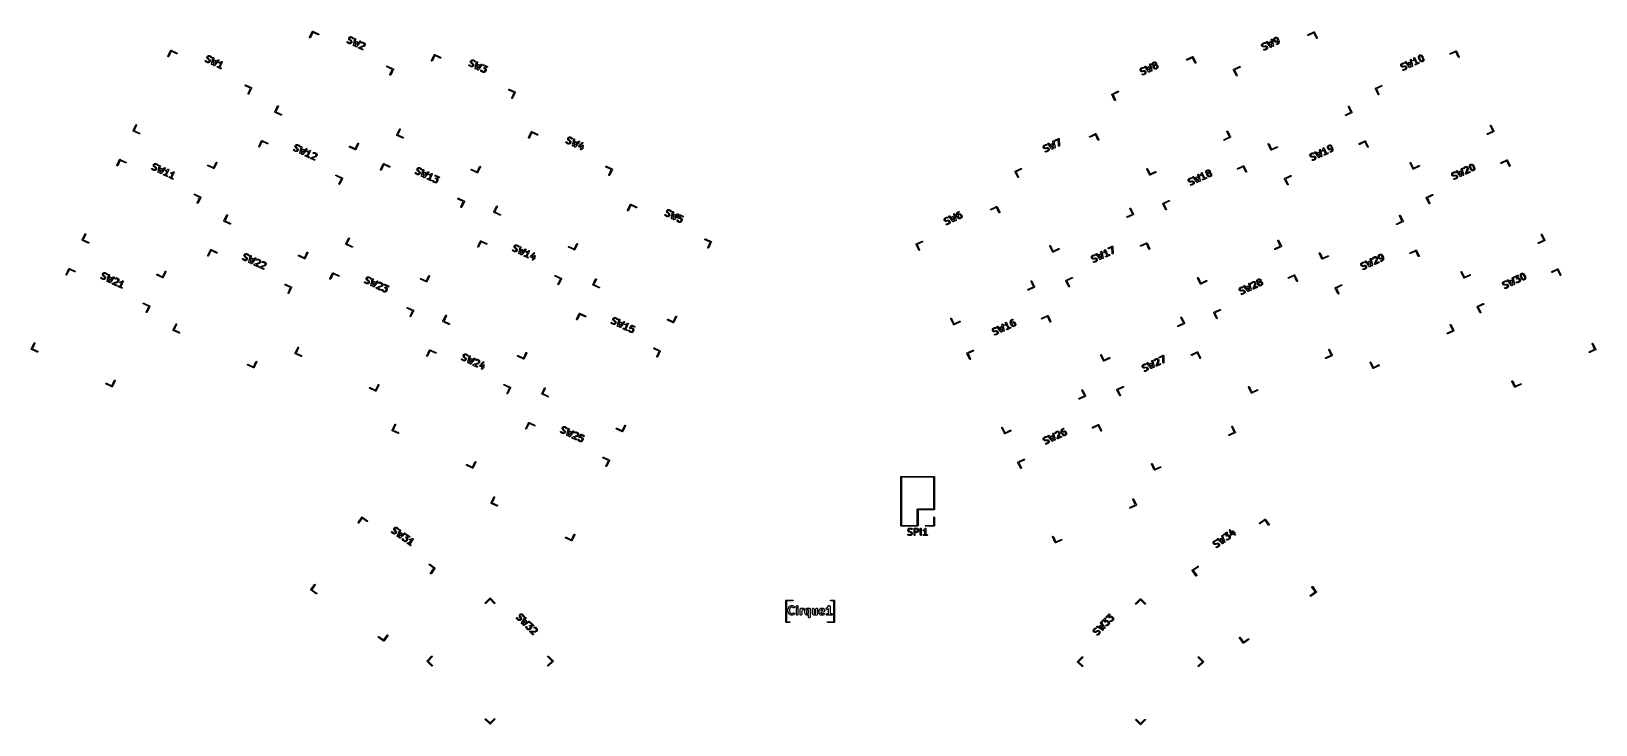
# Model space of a CAD drawing. Extents: x 18 to 265, y -156 to -47.
import ezdxf

# ---------------------------------------------------------------- set-up
doc = ezdxf.new("R2010")
doc.units = 0
doc.layers.add('BLACK', color=7, linetype='CONTINUOUS')

msp = doc.modelspace()

# ---------------------------------------------------------------- linework, layer by layer
at = {"layer": 'BLACK', "linetype": 'CONTINUOUS'}
for p, q in [((62.0118, -47.6053), (62.4344, -46.699)), ((62.5387, -46.8303), (62.1477, -47.6687)), ((62.4344, -46.699), (62.4401, -46.6909)), ((62.4401, -46.6909), (62.4409, -46.6876)), ((62.4409, -46.6876), (62.4437, -46.6857)), ((62.4437, -46.6857), (62.4493, -46.6776)), ((62.4493, -46.6776), (62.467, -46.6694)), ((62.467, -46.6694), (62.483, -46.6582)), ((62.483, -46.6582), (62.4897, -46.6588)), ((62.4897, -46.6588), (62.4958, -46.6559)), ((62.4958, -46.6559), (62.5147, -46.661)), ((62.5147, -46.661), (62.5341, -46.6627)), ((62.5341, -46.6627), (63.4404, -47.0853)), ((63.377, -47.2212), (62.5387, -46.8303)), ((219.962, -47.1723), (220.868, -46.7497)), ((220.863, -46.9173), (220.025, -47.3082)), ((221.254, -47.7556), (220.863, -46.9173)), ((220.868, -46.7497), (220.878, -46.7471)), ((220.878, -46.7471), (220.88, -46.7452)), ((220.88, -46.7452), (220.884, -46.7455)), ((220.884, -46.7455), (220.893, -46.7429)), ((220.893, -46.7429), (220.912, -46.748)), ((220.912, -46.748), (220.931, -46.7497)), ((220.931, -46.7497), (220.936, -46.7545)), ((220.936, -46.7545), (220.943, -46.7562)), ((220.943, -46.7562), (220.954, -46.7722)), ((220.954, -46.7722), (220.968, -46.7859)), ((220.968, -46.7859), (221.39, -47.6923)), ((62.0073, -47.6564), (62.0118, -47.6053)), ((62.0367, -47.6984), (62.0073, -47.6564)), ((62.0863, -47.7117), (62.0367, -47.6984)), ((62.1328, -47.69), (62.0863, -47.7117)), ((62.1477, -47.6687), (62.1328, -47.69)), ((63.4281, -47.2257), (63.377, -47.2212)), ((63.4701, -47.1963), (63.4281, -47.2257)), ((63.4404, -47.0853), (63.4617, -47.1002)), ((63.4617, -47.1002), (63.4834, -47.1467)), ((63.4834, -47.1467), (63.4701, -47.1963)), ((67.9202, -48.3468), (67.9484, -48.304)), ((67.926, -48.3977), (67.9202, -48.3468)), ((67.9416, -48.4187), (67.926, -48.3977)), ((68.0509, -48.5222), (67.9416, -48.4187)), ((67.9484, -48.304), (67.9976, -48.2893)), ((67.9976, -48.2893), (68.0447, -48.3097)), ((68.0447, -48.3097), (68.1452, -48.4049)), ((68.0524, -48.5228), (68.0509, -48.5222)), ((68.0708, -48.5357), (68.0524, -48.5228)), ((68.2866, -48.6363), (68.0708, -48.5357)), ((68.1452, -48.4049), (68.3339, -48.4929)), ((68.1999, -47.762), (68.2037, -47.7363)), ((68.2028, -47.8685), (68.1999, -47.762)), ((68.2034, -47.87), (68.2028, -47.8685)), ((68.2073, -47.8921), (68.2034, -47.87)), ((68.2037, -47.7363), (68.2065, -47.7328)), ((68.2065, -47.7328), (68.2069, -47.7283)), ((68.2069, -47.7283), (68.2471, -47.642)), ((68.2303, -47.9554), (68.2073, -47.8921)), ((68.2314, -47.9566), (68.2303, -47.9554)), ((68.2421, -47.9763), (68.2314, -47.9566)), ((68.3083, -48.0597), (68.2421, -47.9763)), ((68.2471, -47.642), (68.2621, -47.6206)), ((68.2621, -47.6206), (68.2661, -47.6187)), ((68.2661, -47.6187), (68.2685, -47.6149)), ((68.2685, -47.6149), (68.3519, -47.5487)), ((68.291, -48.6367), (68.2866, -48.6363)), ((68.2945, -48.6395), (68.291, -48.6367)), ((68.3203, -48.6433), (68.2945, -48.6395)), ((68.3113, -48.0616), (68.3083, -48.0597)), ((68.3198, -48.0714), (68.3113, -48.0616)), ((68.4659, -48.1898), (68.3198, -48.0714)), ((68.4267, -48.6404), (68.3203, -48.6433)), ((68.3339, -48.4929), (68.4105, -48.4908)), ((68.3756, -47.7214), (68.3503, -47.7756)), ((68.3503, -47.7756), (68.3524, -47.8522)), ((68.3519, -47.5487), (68.3716, -47.5381)), ((68.3524, -47.8522), (68.3671, -47.8926)), ((68.3671, -47.8926), (68.4206, -47.96)), ((68.3716, -47.5381), (68.3729, -47.537)), ((68.3729, -47.537), (68.4362, -47.514)), ((68.4356, -47.6738), (68.3756, -47.7214)), ((68.4105, -48.4908), (68.4509, -48.4761)), ((68.4206, -47.96), (68.5667, -48.0785)), ((68.4283, -48.6398), (68.4267, -48.6404)), ((68.4504, -48.6359), (68.4283, -48.6398)), ((68.476, -47.6591), (68.4356, -47.6738)), ((68.4362, -47.514), (68.4582, -47.5101)), ((68.5136, -48.6129), (68.4504, -48.6359)), ((68.4509, -48.4761), (68.5109, -48.4285)), ((68.4582, -47.5101), (68.4598, -47.5095)), ((68.4598, -47.5095), (68.5662, -47.5066)), ((68.5194, -48.2573), (68.4659, -48.1898)), ((68.5526, -47.657), (68.476, -47.6591)), ((68.5109, -48.4285), (68.5362, -48.3742)), ((68.5149, -48.6118), (68.5136, -48.6129)), ((68.5346, -48.6012), (68.5149, -48.6118)), ((68.5341, -48.2977), (68.5194, -48.2573)), ((68.5362, -48.3742), (68.5341, -48.2977)), ((68.618, -48.535), (68.5346, -48.6012)), ((68.7413, -47.745), (68.5526, -47.657)), ((68.5662, -47.5066), (68.592, -47.5104)), ((68.5667, -48.0785), (68.5752, -48.0883)), ((68.5752, -48.0883), (68.5783, -48.0901)), ((68.5783, -48.0901), (68.6444, -48.1736)), ((68.592, -47.5104), (68.5955, -47.5132)), ((68.5955, -47.5132), (68.5999, -47.5136)), ((68.5999, -47.5136), (68.8157, -47.6142)), ((68.6204, -48.5311), (68.618, -48.535)), ((68.6244, -48.5292), (68.6204, -48.5311)), ((68.6394, -48.5079), (68.6244, -48.5292)), ((68.6796, -48.4216), (68.6394, -48.5079)), ((68.6444, -48.1736), (68.6551, -48.1933)), ((68.6551, -48.1933), (68.6562, -48.1945)), ((68.6562, -48.1945), (68.6792, -48.2578)), ((68.6792, -48.2578), (68.6831, -48.2799)), ((68.68, -48.4171), (68.6796, -48.4216)), ((68.6828, -48.4136), (68.68, -48.4171)), ((68.6866, -48.3879), (68.6828, -48.4136)), ((68.6831, -48.2799), (68.6837, -48.2814)), ((68.6837, -48.2814), (68.6866, -48.3879)), ((68.8418, -47.8402), (68.7413, -47.745)), ((68.8157, -47.6142), (68.8341, -47.627)), ((68.8341, -47.627), (68.8356, -47.6277)), ((68.8356, -47.6277), (68.9449, -47.7312)), ((68.8889, -47.8606), (68.8418, -47.8402)), ((68.9381, -47.8459), (68.8889, -47.8606)), ((68.9338, -48.8904), (68.9365, -48.883)), ((68.9401, -48.9078), (68.9338, -48.8904)), ((68.9353, -48.8753), (69.1421, -47.8683)), ((68.9365, -48.883), (68.9353, -48.8753)), ((68.9663, -47.8031), (68.9381, -47.8459)), ((68.9428, -48.926), (68.9401, -48.9078)), ((68.9487, -48.9312), (68.9428, -48.926)), ((68.9449, -47.7312), (68.9605, -47.7522)), ((68.9514, -48.9386), (68.9487, -48.9312)), ((68.9674, -48.9478), (68.9514, -48.9386)), ((68.9605, -47.7522), (68.9663, -47.8031)), ((68.9812, -48.9601), (68.9674, -48.9478)), ((68.989, -48.9603), (68.9812, -48.9601)), ((68.9958, -48.9642), (68.989, -48.9603)), ((69.014, -48.961), (68.9958, -48.9642)), ((69.0324, -48.9615), (69.014, -48.961)), ((69.0386, -48.9566), (69.0324, -48.9615)), ((69.0464, -48.9552), (69.0386, -48.9566)), ((69.0663, -48.9385), (69.0464, -48.9552)), ((69.3603, -48.5873), (69.0663, -48.9385)), ((69.2891, -47.8985), (69.142, -48.6143)), ((69.142, -48.6143), (69.4258, -48.2753)), ((69.1421, -47.8683), (69.1517, -47.8441)), ((69.1517, -47.8441), (69.1919, -47.8122)), ((69.1919, -47.8122), (69.2432, -47.8137)), ((69.2432, -47.8137), (69.2816, -47.8477)), ((69.2791, -49.0534), (69.2816, -49.046)), ((69.2859, -49.0706), (69.2791, -49.0534)), ((69.2802, -49.0382), (69.3603, -48.5873)), ((69.2816, -49.046), (69.2802, -49.0382)), ((69.2816, -47.8477), (69.2891, -47.8985)), ((69.289, -49.0888), (69.2859, -49.0706)), ((69.2951, -49.0938), (69.289, -49.0888)), ((69.298, -49.1011), (69.2951, -49.0938)), ((69.3142, -49.1099), (69.298, -49.1011)), ((69.3283, -49.1218), (69.3142, -49.1099)), ((69.3362, -49.1218), (69.3283, -49.1218)), ((69.3431, -49.1255), (69.3362, -49.1218)), ((69.3612, -49.1218), (69.3431, -49.1255)), ((69.3796, -49.1218), (69.3612, -49.1218)), ((69.3856, -49.1168), (69.3796, -49.1218)), ((69.3933, -49.1152), (69.3856, -49.1168)), ((69.4128, -49.0979), (69.3933, -49.1152)), ((70.0512, -48.2922), (69.4128, -49.0979)), ((69.4258, -48.2753), (69.4457, -48.2586)), ((69.4457, -48.2586), (69.4525, -48.2574)), ((69.4525, -48.2574), (69.4577, -48.253)), ((69.4577, -48.253), (69.4771, -48.253)), ((69.4771, -48.253), (69.4962, -48.2496)), ((69.4798, -48.7718), (69.9337, -48.1991)), ((69.5571, -48.3366), (69.4798, -48.7718)), ((69.4962, -48.2496), (69.5022, -48.253)), ((69.5022, -48.253), (69.509, -48.253)), ((69.509, -48.253), (69.5239, -48.2655)), ((69.5239, -48.2655), (69.5407, -48.2752)), ((69.5407, -48.2752), (69.543, -48.2816)), ((69.543, -48.2816), (69.5483, -48.2861)), ((69.5483, -48.2861), (69.5516, -48.3052)), ((69.5516, -48.3052), (69.5583, -48.3234)), ((69.5583, -48.3234), (69.5559, -48.3298)), ((69.5559, -48.3298), (69.5571, -48.3366)), ((69.7541, -49.2792), (69.7599, -49.2574)), ((69.7555, -49.2824), (69.7541, -49.2792)), ((69.7549, -49.2857), (69.7555, -49.2824)), ((69.7662, -49.3053), (69.7549, -49.2857)), ((69.7599, -49.2574), (69.7638, -49.2352)), ((69.7638, -49.2352), (69.7664, -49.233)), ((69.7757, -49.3257), (69.7662, -49.3053)), ((69.7664, -49.233), (69.7673, -49.2297)), ((69.7673, -49.2297), (69.7858, -49.2167)), ((69.7796, -49.3284), (69.7757, -49.3257)), ((69.7806, -49.3302), (69.7796, -49.3284)), ((69.7837, -49.3313), (69.7806, -49.3302)), ((69.7971, -49.3407), (69.7837, -49.3313)), ((69.7858, -49.2167), (69.8031, -49.2022)), ((70.3581, -49.6023), (69.7971, -49.3407)), ((69.8031, -49.2022), (70.5459, -48.9319)), ((69.9337, -48.1991), (69.9531, -48.1818)), ((69.9531, -48.1818), (70.0034, -48.1715)), ((70.0034, -48.1715), (70.0485, -48.1959)), ((70.6138, -49.0668), (70.0246, -49.2813)), ((70.0246, -49.2813), (70.4215, -49.4664)), ((70.0485, -48.1959), (70.0674, -48.2435)), ((70.0674, -48.2435), (70.0512, -48.2922)), ((70.1804, -48.4859), (70.1893, -48.4353)), ((70.2061, -48.5303), (70.1804, -48.4859)), ((70.1893, -48.4353), (70.2286, -48.4024)), ((70.2543, -48.5478), (70.2061, -48.5303)), ((70.2286, -48.4024), (70.2919, -48.3793)), ((70.28, -48.5433), (70.2543, -48.5478)), ((70.3318, -48.5244), (70.28, -48.5433)), ((70.2919, -48.3793), (70.314, -48.3754)), ((70.314, -48.3754), (70.3155, -48.3748)), ((70.3155, -48.3748), (70.422, -48.3719)), ((70.4084, -48.5224), (70.3318, -48.5244)), ((70.5921, -48.608), (70.4084, -48.5224)), ((70.4215, -49.4664), (70.4429, -49.4813)), ((70.422, -48.3719), (70.4477, -48.3757)), ((70.4429, -49.4813), (70.4645, -49.5278)), ((70.4477, -48.3757), (70.4513, -48.3785)), ((70.4513, -48.3785), (70.4557, -48.3789)), ((70.4557, -48.3789), (70.6715, -48.4795)), ((70.5459, -48.9319), (70.6289, -48.8442)), ((70.6397, -48.668), (70.5921, -48.608)), ((70.6172, -49.0639), (70.6138, -49.0668)), ((70.6217, -49.0634), (70.6172, -49.0639)), ((70.6426, -49.0479), (70.6217, -49.0634)), ((70.6289, -48.8442), (70.6565, -48.785)), ((70.6544, -48.7084), (70.6397, -48.668)), ((70.7462, -48.9385), (70.6426, -49.0479)), ((70.6565, -48.785), (70.6544, -48.7084)), ((70.6715, -48.4795), (70.6928, -48.4945)), ((70.6928, -48.4945), (70.6947, -48.4986)), ((70.6947, -48.4986), (70.6986, -48.5009)), ((70.6986, -48.5009), (70.7647, -48.5843)), ((70.7468, -48.937), (70.7462, -48.9385)), ((70.7597, -48.9187), (70.7468, -48.937)), ((70.7999, -48.8323), (70.7597, -48.9187)), ((70.7647, -48.5843), (70.7754, -48.604)), ((70.7754, -48.604), (70.7765, -48.6053)), ((70.7765, -48.6053), (70.7995, -48.6686)), ((70.7995, -48.6686), (70.8034, -48.6906)), ((70.8003, -48.8279), (70.7999, -48.8323)), ((70.8031, -48.8244), (70.8003, -48.8279)), ((70.8069, -48.7986), (70.8031, -48.8244)), ((70.8034, -48.6906), (70.804, -48.6922)), ((70.804, -48.6922), (70.8069, -48.7986)), ((212.595, -48.8856), (212.598, -48.7792)), ((212.597, -48.8898), (212.595, -48.8856)), ((212.595, -48.8942), (212.597, -48.8898)), ((212.602, -48.9193), (212.595, -48.8942)), ((212.598, -48.7792), (212.603, -48.7572)), ((212.642, -49.0057), (212.602, -48.9193)), ((212.603, -48.7555), (212.626, -48.6923)), ((212.603, -48.7572), (212.603, -48.7555)), ((212.626, -48.6923), (212.637, -48.6728)), ((212.637, -48.6713), (212.703, -48.5879)), ((212.637, -48.6728), (212.637, -48.6713)), ((212.646, -49.0088), (212.642, -49.0057)), ((212.646, -49.0132), (212.646, -49.0088)), ((212.664, -49.0327), (212.646, -49.0132)), ((212.747, -49.0989), (212.664, -49.0327)), ((212.703, -48.5879), (212.723, -48.5706)), ((212.723, -48.5706), (212.727, -48.5697)), ((212.727, -48.5697), (212.731, -48.5665)), ((212.731, -48.5665), (212.946, -48.4659)), ((212.748, -48.7954), (212.746, -48.872)), ((212.746, -48.872), (212.771, -48.9262)), ((212.749, -49.0994), (212.747, -49.0989)), ((212.762, -48.755), (212.748, -48.7954)), ((212.768, -49.1106), (212.749, -49.0994)), ((212.81, -48.695), (212.762, -48.755)), ((212.831, -49.1337), (212.768, -49.1106)), ((212.771, -48.9262), (212.831, -48.9738)), ((212.999, -48.607), (212.81, -48.695)), ((212.831, -48.9738), (212.871, -48.9885)), ((212.833, -49.1337), (212.831, -49.1337)), ((212.855, -49.1382), (212.833, -49.1337)), ((212.961, -49.1411), (212.855, -49.1382)), ((212.871, -48.9885), (212.957, -48.9909)), ((212.946, -48.4659), (212.968, -48.4601)), ((212.957, -48.9909), (213.142, -48.9551)), ((212.965, -49.1399), (212.961, -49.1411)), ((212.978, -49.1397), (212.965, -49.1399)), ((212.968, -48.4601), (212.969, -48.4594)), ((212.969, -48.4594), (213.119, -48.4422)), ((213.162, -49.1039), (212.978, -49.1397)), ((212.984, -49.5037), (213.121, -49.4878)), ((213.136, -48.5912), (212.999, -48.607)), ((213.119, -48.4422), (213.145, -48.4437)), ((213.121, -49.4878), (213.31, -49.3998)), ((213.182, -48.5682), (213.136, -48.5912)), ((213.142, -48.9551), (213.155, -48.9549)), ((213.145, -48.4437), (213.188, -48.472)), ((213.155, -48.9549), (213.158, -48.9538)), ((213.158, -48.9538), (213.265, -48.9567)), ((213.248, -49.1063), (213.162, -49.1039)), ((213.202, -48.5212), (213.182, -48.5682)), ((213.188, -48.472), (213.202, -48.5212)), ((213.289, -49.121), (213.248, -49.1063)), ((213.265, -48.9567), (213.287, -48.9612)), ((213.287, -48.9612), (213.288, -48.9612)), ((213.288, -48.9612), (213.352, -48.9842)), ((213.349, -49.1686), (213.289, -49.121)), ((213.31, -49.3998), (213.357, -49.3398)), ((213.338, -48.3563), (213.34, -48.305)), ((213.351, -48.3792), (213.338, -48.3563)), ((213.34, -48.305), (213.374, -48.2667)), ((213.374, -49.2228), (213.349, -49.1686)), ((213.989, -49.1849), (213.351, -48.3792)), ((213.352, -48.9842), (213.371, -48.9954)), ((213.357, -49.3398), (213.372, -49.2994)), ((213.371, -48.9954), (213.373, -48.9959)), ((213.372, -49.2994), (213.374, -49.2228)), ((213.373, -48.9959), (213.456, -49.0621)), ((213.374, -48.2667), (213.425, -48.2592)), ((213.482, -49.4235), (213.416, -49.5069)), ((213.425, -48.2592), (213.468, -48.2861)), ((213.456, -49.0621), (213.473, -49.0816)), ((213.468, -48.2861), (213.922, -48.8588)), ((213.473, -49.0816), (213.474, -49.086)), ((213.474, -49.086), (213.477, -49.0892)), ((213.477, -49.0892), (213.518, -49.1755)), ((213.483, -49.422), (213.482, -49.4235)), ((213.494, -49.4026), (213.483, -49.422)), ((213.517, -49.3393), (213.494, -49.4026)), ((213.522, -49.3157), (213.517, -49.3376)), ((213.517, -49.3376), (213.517, -49.3393)), ((213.518, -49.1755), (213.524, -49.2007)), ((213.525, -49.2092), (213.522, -49.3157)), ((213.524, -49.2007), (213.523, -49.205)), ((213.523, -49.205), (213.525, -49.2092)), ((213.845, -48.3975), (213.848, -48.3916)), ((213.845, -48.4236), (213.845, -48.3975)), ((213.922, -48.8588), (213.845, -48.4236)), ((213.848, -48.3847), (213.861, -48.3699)), ((213.848, -48.3916), (213.848, -48.3847)), ((213.861, -48.3699), (213.87, -48.3531)), ((213.87, -48.3531), (213.877, -48.3507)), ((213.877, -48.3507), (213.881, -48.3455)), ((213.881, -48.3455), (213.9, -48.3421)), ((213.9, -48.3421), (213.919, -48.3355)), ((213.919, -48.3355), (213.925, -48.3378)), ((213.925, -48.3378), (213.932, -48.3366)), ((213.932, -48.3366), (213.949, -48.3463)), ((213.949, -48.3463), (213.967, -48.353)), ((213.967, -48.353), (213.97, -48.3589)), ((213.97, -48.3589), (213.976, -48.3623)), ((213.976, -48.3623), (214.26, -48.7013)), ((213.996, -49.189), (213.989, -49.1849)), ((214, -49.1958), (213.996, -49.189)), ((214.017, -49.2021), (214, -49.1958)), ((214.033, -49.2118), (214.017, -49.2021)), ((214.041, -49.2106), (214.033, -49.2118)), ((214.048, -49.2133), (214.041, -49.2106)), ((214.336, -49.0255), (214.042, -48.6743)), ((214.042, -48.6743), (214.122, -49.1252)), ((214.065, -49.207), (214.048, -49.2133)), ((214.084, -49.2043), (214.065, -49.207)), ((214.089, -49.1984), (214.084, -49.2043)), ((214.096, -49.1957), (214.089, -49.1984)), ((214.105, -49.1797), (214.096, -49.1957)), ((214.118, -49.1659), (214.105, -49.1797)), ((214.112, -47.9595), (214.137, -47.9143)), ((214.113, -47.9855), (214.112, -47.9595)), ((214.26, -48.7013), (214.113, -47.9855)), ((214.122, -49.1513), (214.118, -49.1581)), ((214.118, -49.1581), (214.118, -49.1659)), ((214.122, -49.1252), (214.122, -49.1513)), ((214.137, -47.9143), (214.184, -47.8954)), ((214.184, -47.8954), (214.233, -47.9116)), ((214.233, -47.9116), (214.26, -47.9553)), ((214.26, -47.9553), (214.467, -48.9622)), ((214.343, -49.0294), (214.336, -49.0255)), ((214.347, -49.0361), (214.343, -49.0294)), ((214.364, -49.0419), (214.347, -49.0361)), ((214.38, -49.0512), (214.364, -49.0419)), ((214.388, -49.0498), (214.38, -49.0512)), ((214.395, -49.0523), (214.388, -49.0498)), ((214.412, -49.0455), (214.395, -49.0523)), ((214.431, -49.0423), (214.412, -49.0455)), ((214.436, -49.0363), (214.431, -49.0423)), ((214.443, -49.0334), (214.436, -49.0363)), ((214.452, -49.0172), (214.443, -49.0334)), ((214.464, -49.0031), (214.452, -49.0172)), ((214.467, -48.9883), (214.464, -48.9952)), ((214.464, -48.9952), (214.464, -49.0031)), ((214.467, -48.9622), (214.467, -48.9883)), ((214.494, -48.0001), (214.497, -47.8937)), ((214.495, -48.0044), (214.494, -48.0001)), ((214.494, -48.0087), (214.495, -48.0044)), ((214.501, -48.0339), (214.494, -48.0087)), ((214.497, -47.8937), (214.501, -47.8717)), ((214.501, -47.8701), (214.524, -47.8068)), ((214.501, -47.8717), (214.501, -47.8701)), ((214.602, -48.2496), (214.501, -48.0339)), ((214.524, -47.8068), (214.536, -47.7874)), ((214.536, -47.7858), (214.602, -47.7024)), ((214.536, -47.7874), (214.536, -47.7858)), ((214.602, -47.7024), (214.622, -47.6851)), ((214.605, -48.2528), (214.602, -48.2496)), ((214.606, -48.2572), (214.605, -48.2528)), ((214.623, -48.2767), (214.606, -48.2572)), ((214.622, -47.6851), (214.626, -47.6842)), ((214.706, -48.3429), (214.623, -48.2767)), ((214.626, -47.6842), (214.629, -47.6811)), ((214.629, -47.6811), (214.802, -47.6006)), ((214.647, -47.9099), (214.644, -47.9865)), ((214.644, -47.9865), (214.73, -48.1702)), ((214.661, -47.8695), (214.647, -47.9099)), ((214.709, -47.8095), (214.661, -47.8695)), ((214.708, -48.3434), (214.706, -48.3429)), ((214.727, -48.3546), (214.708, -48.3434)), ((214.849, -47.744), (214.709, -47.8095)), ((214.791, -48.3776), (214.727, -48.3546)), ((214.73, -48.1702), (214.79, -48.2178)), ((214.79, -48.2178), (214.831, -48.2325)), ((214.792, -48.3776), (214.791, -48.3776)), ((214.814, -48.3821), (214.792, -48.3776)), ((214.802, -47.6006), (214.827, -47.5938)), ((214.921, -48.385), (214.814, -48.3821)), ((214.827, -47.5938), (214.832, -47.595)), ((214.831, -48.2325), (214.907, -48.2346)), ((214.832, -47.595), (214.836, -47.5936)), ((214.836, -47.5936), (214.942, -47.5965)), ((214.926, -47.7461), (214.849, -47.744)), ((214.907, -48.2346), (215.048, -48.1691)), ((214.925, -48.3836), (214.921, -48.385)), ((214.929, -48.3848), (214.925, -48.3836)), ((214.925, -48.715), (214.929, -48.6639)), ((214.954, -48.757), (214.925, -48.715)), ((214.966, -47.7608), (214.926, -47.7461)), ((214.954, -48.378), (214.929, -48.3848)), ((214.929, -48.6639), (214.966, -48.6276)), ((214.942, -47.5965), (214.964, -47.601)), ((215.127, -48.2975), (214.954, -48.378)), ((215.004, -48.7703), (214.954, -48.757)), ((214.964, -47.601), (214.966, -47.601)), ((214.966, -47.601), (215.029, -47.624)), ((215.026, -47.8084), (214.966, -47.7608)), ((214.966, -48.6276), (215.122, -48.5546)), ((215.029, -48.7636), (215.004, -48.7703)), ((215.112, -47.9921), (215.026, -47.8084)), ((215.029, -47.624), (215.049, -47.6352)), ((215.202, -48.6831), (215.029, -48.7636)), ((215.048, -48.1691), (215.095, -48.1091)), ((215.049, -47.6352), (215.05, -47.6357)), ((215.05, -47.6357), (215.134, -47.7019)), ((215.095, -48.1091), (215.11, -48.0687)), ((215.11, -48.0687), (215.112, -47.9921)), ((215.122, -48.5546), (215.17, -48.4946)), ((215.13, -48.2944), (215.127, -48.2975)), ((215.135, -48.2935), (215.13, -48.2944)), ((215.134, -47.7019), (215.151, -47.7214)), ((215.154, -48.2762), (215.135, -48.2935)), ((215.151, -47.7214), (215.152, -47.7258)), ((215.152, -47.7258), (215.155, -47.729)), ((215.195, -48.2252), (215.154, -48.2762)), ((215.155, -47.729), (215.316, -48.0742)), ((215.17, -48.4946), (215.186, -48.4497)), ((215.186, -48.4497), (215.209, -48.3002)), ((215.209, -48.3002), (215.195, -48.2252)), ((215.205, -48.6799), (215.202, -48.6831)), ((215.209, -48.679), (215.205, -48.6799)), ((215.229, -48.6617), (215.209, -48.679)), ((215.295, -48.5783), (215.229, -48.6617)), ((215.296, -48.5767), (215.295, -48.5783)), ((215.307, -48.5573), (215.296, -48.5767)), ((215.33, -48.494), (215.307, -48.5573)), ((215.316, -48.0742), (215.32, -48.0887)), ((215.32, -48.0887), (215.322, -48.0917)), ((215.322, -48.0917), (215.359, -48.2844)), ((215.333, -48.4797), (215.33, -48.4906)), ((215.33, -48.4906), (215.33, -48.494)), ((215.359, -48.31), (215.333, -48.4797)), ((215.359, -48.2844), (215.359, -48.3096)), ((215.359, -48.3096), (215.359, -48.31)), ((219.921, -47.2597), (219.925, -47.2086)), ((219.95, -47.3017), (219.921, -47.2597)), ((219.925, -47.2086), (219.962, -47.1723)), ((220, -47.315), (219.95, -47.3017)), ((220.025, -47.3082), (220, -47.315)), ((221.291, -47.7919), (221.254, -47.7556)), ((221.342, -47.7964), (221.291, -47.7919)), ((221.384, -47.767), (221.342, -47.7964)), ((221.397, -47.7174), (221.384, -47.767)), ((221.39, -47.6923), (221.397, -47.7174)), ((39.5896, -50.6552), (39.5941, -50.6041)), ((39.619, -50.6972), (39.5896, -50.6552)), ((39.5941, -50.6041), (40.0167, -49.6978)), ((39.6686, -50.7105), (39.619, -50.6972)), ((39.7151, -50.6888), (39.6686, -50.7105)), ((39.73, -50.6675), (39.7151, -50.6888)), ((40.1209, -49.8291), (39.73, -50.6675)), ((40.0167, -49.6978), (40.0224, -49.6897)), ((40.0224, -49.6897), (40.0232, -49.6865)), ((40.0232, -49.6865), (40.0259, -49.6845)), ((40.0259, -49.6845), (40.0316, -49.6764)), ((40.0316, -49.6764), (40.0493, -49.6682)), ((40.0493, -49.6682), (40.0652, -49.657)), ((40.0652, -49.657), (40.072, -49.6576)), ((40.072, -49.6576), (40.0781, -49.6548)), ((40.0781, -49.6548), (40.0969, -49.6598)), ((40.0969, -49.6598), (40.1164, -49.6615)), ((40.1164, -49.6615), (41.0227, -50.0841)), ((40.9593, -50.2201), (40.1209, -49.8291)), ((41.0104, -50.2245), (40.9593, -50.2201)), ((41.0524, -50.1951), (41.0104, -50.2245)), ((41.0227, -50.0841), (41.044, -50.0991)), ((41.044, -50.0991), (41.0657, -50.1456)), ((41.0657, -50.1456), (41.0524, -50.1951)), ((45.5025, -51.3456), (45.5307, -51.3028)), ((45.5083, -51.3966), (45.5025, -51.3456)), ((45.5238, -51.4175), (45.5083, -51.3966)), ((45.6332, -51.521), (45.5238, -51.4175)), ((45.5307, -51.3028), (45.5799, -51.2882)), ((45.5799, -51.2882), (45.627, -51.3086)), ((45.627, -51.3086), (45.7275, -51.4037)), ((45.6347, -51.5217), (45.6332, -51.521)), ((45.6531, -51.5345), (45.6347, -51.5217)), ((45.8688, -51.6351), (45.6531, -51.5345)), ((45.7275, -51.4037), (45.9162, -51.4917)), ((45.7822, -50.7609), (45.786, -50.7351)), ((45.7851, -50.8673), (45.7822, -50.7609)), ((45.7857, -50.8688), (45.7851, -50.8673)), ((45.7896, -50.8909), (45.7857, -50.8688)), ((45.786, -50.7351), (45.7888, -50.7316)), ((45.7888, -50.7316), (45.7892, -50.7271)), ((45.7892, -50.7271), (45.8294, -50.6408)), ((45.8126, -50.9542), (45.7896, -50.8909)), ((45.8137, -50.9554), (45.8126, -50.9542)), ((45.8243, -50.9752), (45.8137, -50.9554)), ((45.8905, -51.0586), (45.8243, -50.9752)), ((45.8294, -50.6408), (45.8444, -50.6195)), ((45.8444, -50.6195), (45.8484, -50.6176)), ((45.8484, -50.6176), (45.8508, -50.6137)), ((45.8508, -50.6137), (45.9342, -50.5476)), ((45.8733, -51.6355), (45.8688, -51.6351)), ((45.8768, -51.6383), (45.8733, -51.6355)), ((45.9026, -51.6421), (45.8768, -51.6383)), ((45.8936, -51.0604), (45.8905, -51.0586)), ((45.902, -51.0702), (45.8936, -51.0604)), ((46.0482, -51.1887), (45.902, -51.0702)), ((46.009, -51.6392), (45.9026, -51.6421)), ((45.9162, -51.4917), (45.9928, -51.4896)), ((45.9579, -50.7202), (45.9326, -50.7745)), ((45.9326, -50.7745), (45.9347, -50.851)), ((45.9342, -50.5476), (45.9539, -50.5369)), ((45.9347, -50.851), (45.9494, -50.8914)), ((45.9494, -50.8914), (46.0029, -50.9589)), ((45.9539, -50.5369), (45.9551, -50.5358)), ((45.9551, -50.5358), (46.0184, -50.5128)), ((46.0179, -50.6726), (45.9579, -50.7202)), ((45.9928, -51.4896), (46.0332, -51.4749)), ((46.0029, -50.9589), (46.149, -51.0773)), ((46.0105, -51.6386), (46.009, -51.6392)), ((46.0326, -51.6347), (46.0105, -51.6386)), ((46.0583, -50.6579), (46.0179, -50.6726)), ((46.0184, -50.5128), (46.0405, -50.5089)), ((46.0959, -51.6117), (46.0326, -51.6347)), ((46.0332, -51.4749), (46.0932, -51.4273)), ((46.0405, -50.5089), (46.042, -50.5083)), ((46.042, -50.5083), (46.1485, -50.5054)), ((46.1017, -51.2561), (46.0482, -51.1887)), ((46.1349, -50.6558), (46.0583, -50.6579)), ((46.0932, -51.4273), (46.1185, -51.3731)), ((46.0972, -51.6107), (46.0959, -51.6117)), ((46.1169, -51.6), (46.0972, -51.6107)), ((46.1164, -51.2965), (46.1017, -51.2561)), ((46.1185, -51.3731), (46.1164, -51.2965)), ((46.2003, -51.5338), (46.1169, -51.6)), ((46.3236, -50.7438), (46.1349, -50.6558)), ((46.1485, -50.5054), (46.1742, -50.5092)), ((46.149, -51.0773), (46.1575, -51.0871)), ((46.1575, -51.0871), (46.1605, -51.089)), ((46.1605, -51.089), (46.2267, -51.1724)), ((46.1742, -50.5092), (46.1778, -50.512)), ((46.1778, -50.512), (46.1822, -50.5124)), ((46.1822, -50.5124), (46.398, -50.613)), ((46.2026, -51.53), (46.2003, -51.5338)), ((46.2067, -51.5281), (46.2026, -51.53)), ((46.2216, -51.5067), (46.2067, -51.5281)), ((46.2619, -51.4204), (46.2216, -51.5067)), ((46.2267, -51.1724), (46.2374, -51.1921)), ((46.2374, -51.1921), (46.2384, -51.1934)), ((46.2384, -51.1934), (46.2615, -51.2566)), ((46.2615, -51.2566), (46.2654, -51.2787)), ((46.2623, -51.416), (46.2619, -51.4204)), ((46.2651, -51.4124), (46.2623, -51.416)), ((46.2689, -51.3867), (46.2651, -51.4124)), ((46.2654, -51.2787), (46.266, -51.2802)), ((46.266, -51.2802), (46.2689, -51.3867)), ((46.4241, -50.839), (46.3236, -50.7438)), ((46.398, -50.613), (46.4164, -50.6259)), ((46.4164, -50.6259), (46.4179, -50.6265)), ((46.4179, -50.6265), (46.5272, -50.7301)), ((46.4712, -50.8594), (46.4241, -50.839)), ((46.5203, -50.8448), (46.4712, -50.8594)), ((46.5161, -51.8893), (46.5187, -51.8819)), ((46.5224, -51.9066), (46.5161, -51.8893)), ((46.5176, -51.8741), (46.7244, -50.8671)), ((46.5187, -51.8819), (46.5176, -51.8741)), ((46.5486, -50.8019), (46.5203, -50.8448)), ((46.5251, -51.9248), (46.5224, -51.9066)), ((46.531, -51.9301), (46.5251, -51.9248)), ((46.5272, -50.7301), (46.5427, -50.751)), ((46.5337, -51.9374), (46.531, -51.9301)), ((46.5496, -51.9466), (46.5337, -51.9374)), ((46.5427, -50.751), (46.5486, -50.8019)), ((46.5634, -51.9589), (46.5496, -51.9466)), ((46.5713, -51.9591), (46.5634, -51.9589)), ((46.5781, -51.963), (46.5713, -51.9591)), ((46.5963, -51.9598), (46.5781, -51.963)), ((46.6147, -51.9603), (46.5963, -51.9598)), ((46.6209, -51.9554), (46.6147, -51.9603)), ((46.6286, -51.9541), (46.6209, -51.9554)), ((46.6486, -51.9373), (46.6286, -51.9541)), ((46.9425, -51.5861), (46.6486, -51.9373)), ((46.8714, -50.8973), (46.7243, -51.6131)), ((46.7243, -51.6131), (47.008, -51.2742)), ((46.7244, -50.8671), (46.734, -50.8429)), ((46.734, -50.8429), (46.7742, -50.8111)), ((46.7742, -50.8111), (46.8255, -50.8125)), ((46.8255, -50.8125), (46.8639, -50.8466)), ((46.8625, -52.0371), (46.9425, -51.5861)), ((46.8639, -50.8466), (46.8714, -50.8973)), ((47.6335, -51.2911), (46.9951, -52.0967)), ((47.008, -51.2742), (47.028, -51.2574)), ((47.028, -51.2574), (47.0347, -51.2562)), ((47.0347, -51.2562), (47.04, -51.2518)), ((47.04, -51.2518), (47.0594, -51.2518)), ((47.0594, -51.2518), (47.0785, -51.2484)), ((47.0621, -51.7706), (47.5159, -51.1979)), ((47.1394, -51.3354), (47.0621, -51.7706)), ((47.0785, -51.2484), (47.0844, -51.2518)), ((47.0844, -51.2518), (47.0913, -51.2519)), ((47.0913, -51.2519), (47.1061, -51.2643)), ((47.1061, -51.2643), (47.123, -51.274)), ((47.123, -51.274), (47.1253, -51.2805)), ((47.1253, -51.2805), (47.1306, -51.2849)), ((47.1306, -51.2849), (47.1339, -51.304)), ((47.1339, -51.304), (47.1406, -51.3222)), ((47.1406, -51.3222), (47.1382, -51.3287)), ((47.1382, -51.3287), (47.1394, -51.3354)), ((47.5159, -51.1979), (47.5354, -51.1806)), ((47.5354, -51.1806), (47.5857, -51.1703)), ((47.5857, -51.1703), (47.6308, -51.1947)), ((47.6308, -51.1947), (47.6497, -51.2424)), ((47.6497, -51.2424), (47.6335, -51.2911)), ((47.6769, -52.3127), (47.9711, -51.6817)), ((47.6819, -51.6333), (47.7063, -51.5882)), ((47.6922, -51.6836), (47.6819, -51.6333)), ((47.7324, -51.7154), (47.6922, -51.6836)), ((47.7063, -51.5882), (47.754, -51.5693)), ((47.7581, -51.7193), (47.7324, -51.7154)), ((47.754, -51.5693), (47.8483, -51.5667)), ((47.8646, -51.7164), (47.7581, -51.7193)), ((48.2037, -51.5378), (47.8128, -52.3761)), ((47.8483, -51.5667), (47.9564, -51.5274)), ((47.8661, -51.7158), (47.8646, -51.7164)), ((47.8882, -51.7119), (47.8661, -51.7158)), ((47.9711, -51.6817), (47.8882, -51.7119)), ((47.9564, -51.5274), (48.0968, -51.442)), ((48.0968, -51.442), (48.1211, -51.4326)), ((48.1211, -51.4326), (48.1253, -51.4332)), ((48.1253, -51.4332), (48.1292, -51.4314)), ((48.1292, -51.4314), (48.1503, -51.437)), ((48.1503, -51.437), (48.1718, -51.4403)), ((48.1718, -51.4403), (48.1746, -51.4435)), ((48.1746, -51.4435), (48.1788, -51.4447)), ((48.1788, -51.4447), (48.1913, -51.4625)), ((48.1913, -51.4625), (48.2056, -51.4788)), ((48.2041, -51.5335), (48.2037, -51.5378)), ((48.2068, -51.5301), (48.2041, -51.5335)), ((48.2056, -51.4788), (48.2057, -51.4832)), ((48.2057, -51.4832), (48.2082, -51.4867)), ((48.2082, -51.4867), (48.2063, -51.5084)), ((48.2063, -51.5084), (48.2068, -51.5301)), ((70.4092, -49.6068), (70.3581, -49.6023)), ((70.4513, -49.5773), (70.4092, -49.6068)), ((70.4645, -49.5278), (70.4513, -49.5773)), ((81.2876, -51.322), (81.292, -51.2709)), ((81.317, -51.364), (81.2876, -51.322)), ((81.292, -51.2709), (81.7147, -50.3646)), ((81.3665, -51.3773), (81.317, -51.364)), ((81.413, -51.3556), (81.3665, -51.3773)), ((81.428, -51.3343), (81.413, -51.3556)), ((81.8189, -50.4959), (81.428, -51.3343)), ((81.7147, -50.3646), (81.7203, -50.3565)), ((81.7203, -50.3565), (81.7212, -50.3533)), ((81.7212, -50.3533), (81.7239, -50.3513)), ((81.7239, -50.3513), (81.7296, -50.3432)), ((81.7296, -50.3432), (81.7473, -50.335)), ((81.7473, -50.335), (81.7632, -50.3238)), ((81.7632, -50.3238), (81.77, -50.3244)), ((81.77, -50.3244), (81.7761, -50.3216)), ((81.7761, -50.3216), (81.7949, -50.3266)), ((81.7949, -50.3266), (81.8143, -50.3283)), ((81.8143, -50.3283), (82.7206, -50.7509)), ((82.6572, -50.8869), (81.8189, -50.4959)), ((82.7083, -50.8913), (82.6572, -50.8869)), ((82.7504, -50.8619), (82.7083, -50.8913)), ((82.7206, -50.7509), (82.742, -50.7659)), ((82.742, -50.7659), (82.7637, -50.8124)), ((82.7637, -50.8124), (82.7504, -50.8619)), ((87.2287, -51.9696), (87.2779, -51.955)), ((87.2779, -51.955), (87.3249, -51.9754)), ((87.4801, -51.4277), (87.484, -51.4019)), ((87.4831, -51.5341), (87.4801, -51.4277)), ((87.4837, -51.5356), (87.4831, -51.5341)), ((87.4875, -51.5577), (87.4837, -51.5356)), ((87.484, -51.4019), (87.4868, -51.3984)), ((87.4868, -51.3984), (87.4871, -51.3939)), ((87.4871, -51.3939), (87.5274, -51.3076)), ((87.5106, -51.621), (87.4875, -51.5577)), ((87.5116, -51.6222), (87.5106, -51.621)), ((87.5223, -51.642), (87.5116, -51.6222)), ((87.5885, -51.7254), (87.5223, -51.642)), ((87.5274, -51.3076), (87.5423, -51.2863)), ((87.5423, -51.2863), (87.5464, -51.2844)), ((87.5464, -51.2844), (87.5487, -51.2805)), ((87.5487, -51.2805), (87.6322, -51.2144)), ((87.5915, -51.7272), (87.5885, -51.7254)), ((87.6, -51.737), (87.5915, -51.7272)), ((87.7461, -51.8555), (87.6, -51.737)), ((87.6559, -51.387), (87.6306, -51.4413)), ((87.6306, -51.4413), (87.6327, -51.5178)), ((87.6322, -51.2144), (87.6519, -51.2037)), ((87.6327, -51.5178), (87.6474, -51.5582)), ((87.6474, -51.5582), (87.7009, -51.6257)), ((87.6519, -51.2037), (87.6531, -51.2026)), ((87.6531, -51.2026), (87.7164, -51.1796)), ((87.7159, -51.3394), (87.6559, -51.387)), ((87.7009, -51.6257), (87.847, -51.7441)), ((87.7563, -51.3247), (87.7159, -51.3394)), ((87.7164, -51.1796), (87.7385, -51.1757)), ((87.7385, -51.1757), (87.74, -51.1751)), ((87.74, -51.1751), (87.8464, -51.1722)), ((87.7996, -51.9229), (87.7461, -51.8555)), ((87.8328, -51.3226), (87.7563, -51.3247)), ((87.8143, -51.9633), (87.7996, -51.9229)), ((88.0216, -51.4106), (87.8328, -51.3226)), ((87.8464, -51.1722), (87.8722, -51.176)), ((87.847, -51.7441), (87.8555, -51.7539)), ((87.8555, -51.7539), (87.8585, -51.7558)), ((87.8585, -51.7558), (87.9247, -51.8392)), ((87.8722, -51.176), (87.8757, -51.1788)), ((87.8757, -51.1788), (87.8802, -51.1792)), ((87.8802, -51.1792), (88.096, -51.2798)), ((87.9247, -51.8392), (87.9354, -51.8589)), ((87.9354, -51.8589), (87.9364, -51.8602)), ((87.9364, -51.8602), (87.9595, -51.9234)), ((87.9595, -51.9234), (87.9633, -51.9455)), ((87.9633, -51.9455), (87.9639, -51.947)), ((87.9639, -51.947), (87.9669, -52.0535)), ((88.1221, -51.5058), (88.0216, -51.4106)), ((88.096, -51.2798), (88.1143, -51.2927)), ((88.1143, -51.2927), (88.1158, -51.2933)), ((88.1158, -51.2933), (88.2252, -51.3969)), ((88.1691, -51.5262), (88.1221, -51.5058)), ((88.2183, -51.5116), (88.1691, -51.5262)), ((88.2156, -52.5409), (88.4224, -51.5339)), ((88.2466, -51.4687), (88.2183, -51.5116)), ((88.2252, -51.3969), (88.2407, -51.4178)), ((88.2407, -51.4178), (88.2466, -51.4687)), ((88.5693, -51.5641), (88.4223, -52.2799)), ((88.4223, -52.2799), (88.706, -51.941)), ((88.4224, -51.5339), (88.432, -51.5097)), ((88.432, -51.5097), (88.4722, -51.4779)), ((88.4722, -51.4779), (88.5235, -51.4793)), ((88.5235, -51.4793), (88.5618, -51.5134)), ((88.5618, -51.5134), (88.5693, -51.5641)), ((89.3315, -51.9579), (88.6931, -52.7635)), ((88.706, -51.941), (88.726, -51.9242)), ((88.726, -51.9242), (88.7327, -51.923)), ((88.7327, -51.923), (88.738, -51.9186)), ((88.738, -51.9186), (88.7574, -51.9186)), ((88.7574, -51.9186), (88.7765, -51.9152)), ((88.7601, -52.4374), (89.2139, -51.8647)), ((88.7765, -51.9152), (88.7824, -51.9186)), ((88.7824, -51.9186), (88.7893, -51.9187)), ((88.7893, -51.9187), (88.8041, -51.9311)), ((88.8041, -51.9311), (88.8209, -51.9408)), ((88.8209, -51.9408), (88.8233, -51.9473)), ((88.8233, -51.9473), (88.8285, -51.9517)), ((88.8285, -51.9517), (88.8319, -51.9708)), ((89.2139, -51.8647), (89.2334, -51.8474)), ((89.2334, -51.8474), (89.2836, -51.8371)), ((89.2836, -51.8371), (89.3288, -51.8615)), ((89.3288, -51.8615), (89.3477, -51.9092)), ((89.3477, -51.9092), (89.3315, -51.9579)), ((89.4702, -51.989), (89.5122, -51.9596)), ((89.5122, -51.9596), (89.5633, -51.9641)), ((194.89, -51.8781), (194.915, -51.833)), ((194.891, -51.9041), (194.89, -51.8781)), ((195.038, -52.6199), (194.891, -51.9041)), ((194.915, -51.833), (194.962, -51.8141)), ((194.962, -51.8141), (195.011, -51.8303)), ((195.011, -51.8303), (195.038, -51.874)), ((195.038, -51.874), (195.245, -52.8809)), ((195.272, -51.9188), (195.275, -51.8123)), ((195.274, -51.923), (195.272, -51.9188)), ((195.272, -51.9273), (195.274, -51.923)), ((195.279, -51.9525), (195.272, -51.9273)), ((195.275, -51.8123), (195.28, -51.7903)), ((195.299, -51.9957), (195.279, -51.9525)), ((195.28, -51.7887), (195.303, -51.7254)), ((195.28, -51.7903), (195.28, -51.7887)), ((195.303, -51.7254), (195.314, -51.706)), ((195.314, -51.7045), (195.381, -51.6211)), ((195.314, -51.706), (195.314, -51.7045)), ((195.381, -51.6211), (195.4, -51.6038)), ((195.4, -51.6038), (195.404, -51.6029)), ((195.404, -51.6029), (195.408, -51.5997)), ((195.408, -51.5997), (195.58, -51.5192)), ((195.425, -51.8286), (195.423, -51.9052)), ((195.423, -51.9052), (195.428, -51.9162)), ((195.439, -51.7882), (195.425, -51.8286)), ((195.428, -51.9162), (195.488, -51.9638)), ((195.487, -51.7282), (195.439, -51.7882)), ((195.628, -51.6626), (195.487, -51.7282)), ((195.58, -51.5192), (195.605, -51.5125)), ((195.605, -51.5125), (195.61, -51.5136)), ((195.605, -51.9806), (195.745, -51.9151)), ((195.61, -51.5136), (195.614, -51.5122)), ((195.614, -51.5122), (195.72, -51.5151)), ((195.704, -51.6647), (195.628, -51.6626)), ((195.745, -51.6794), (195.704, -51.6647)), ((195.72, -51.5151), (195.742, -51.5196)), ((195.742, -51.5196), (195.744, -51.5196)), ((195.744, -51.5196), (195.807, -51.5426)), ((195.805, -51.727), (195.745, -51.6794)), ((195.745, -51.9151), (195.793, -51.8551)), ((195.793, -51.8551), (195.808, -51.8147)), ((195.81, -51.7381), (195.805, -51.727)), ((195.807, -51.5426), (195.827, -51.5539)), ((195.808, -51.8147), (195.81, -51.7381)), ((195.827, -51.5539), (195.828, -51.5544)), ((195.828, -51.5544), (195.912, -51.6206)), ((195.912, -51.6206), (195.929, -51.64)), ((195.929, -51.64), (195.93, -51.6444)), ((195.93, -51.6444), (195.933, -51.6476)), ((195.953, -51.8546), (195.932, -51.9106)), ((195.932, -51.9106), (195.988, -51.9311)), ((195.933, -51.6476), (195.953, -51.6908)), ((195.953, -51.6908), (195.96, -51.7159)), ((195.957, -51.831), (195.953, -51.8529)), ((195.953, -51.8529), (195.953, -51.8546)), ((195.96, -51.7245), (195.957, -51.831)), ((195.96, -51.7159), (195.959, -51.7203)), ((195.959, -51.7203), (195.96, -51.7245)), ((195.988, -51.9311), (196.008, -51.9423)), ((196.008, -51.9423), (196.009, -51.9428)), ((196.009, -51.9428), (196.093, -52.009)), ((200.699, -51.1783), (200.704, -51.1272)), ((200.728, -51.2203), (200.699, -51.1783)), ((200.704, -51.1272), (200.74, -51.0909)), ((200.778, -51.2336), (200.728, -51.2203)), ((200.74, -51.0909), (201.646, -50.6683)), ((200.803, -51.2269), (200.778, -51.2336)), ((201.642, -50.836), (200.803, -51.2269)), ((202.032, -51.6743), (201.642, -50.836)), ((201.646, -50.6683), (201.656, -50.6658)), ((201.656, -50.6658), (201.658, -50.6638)), ((201.658, -50.6638), (201.662, -50.6641)), ((201.662, -50.6641), (201.671, -50.6616)), ((201.671, -50.6616), (201.69, -50.6666)), ((201.69, -50.6666), (201.709, -50.6683)), ((201.709, -50.6683), (201.714, -50.6731)), ((201.714, -50.6731), (201.721, -50.6749)), ((201.721, -50.6749), (201.732, -50.6908)), ((201.732, -50.6908), (201.746, -50.7046)), ((201.746, -50.7046), (202.168, -51.6109)), ((202.069, -51.7106), (202.032, -51.6743)), ((202.12, -51.715), (202.069, -51.7106)), ((202.162, -51.6856), (202.12, -51.715)), ((202.175, -51.6361), (202.162, -51.6856)), ((202.168, -51.6109), (202.175, -51.6361)), ((212.917, -49.5737), (212.938, -49.5266)), ((212.932, -49.6228), (212.917, -49.5737)), ((212.975, -49.6511), (212.932, -49.6228)), ((212.938, -49.5266), (212.984, -49.5037)), ((213.001, -49.6527), (212.975, -49.6511)), ((213.15, -49.6355), (213.001, -49.6527)), ((213.152, -49.6347), (213.15, -49.6355)), ((213.173, -49.6289), (213.152, -49.6347)), ((213.389, -49.5283), (213.173, -49.6289)), ((213.392, -49.5251), (213.389, -49.5283)), ((213.397, -49.5242), (213.392, -49.5251)), ((213.416, -49.5069), (213.397, -49.5242)), ((234.609, -51.9678), (234.613, -51.9459)), ((234.613, -51.9442), (234.636, -51.8809)), ((234.613, -51.9459), (234.613, -51.9442)), ((234.636, -51.8809), (234.647, -51.8615)), ((234.647, -51.8615), (234.648, -51.86)), ((234.648, -51.86), (234.714, -51.7766)), ((234.714, -51.7766), (234.734, -51.7593)), ((234.734, -51.7593), (234.738, -51.7584)), ((234.738, -51.7584), (234.741, -51.7552)), ((234.741, -51.7552), (234.957, -51.6546)), ((234.773, -51.9437), (234.758, -51.9841)), ((234.821, -51.8837), (234.773, -51.9437)), ((235.009, -51.7957), (234.821, -51.8837)), ((234.957, -51.6546), (234.979, -51.6488)), ((234.979, -51.6488), (234.98, -51.648)), ((234.98, -51.648), (235.13, -51.6308)), ((235.147, -51.7798), (235.009, -51.7957)), ((235.13, -51.6308), (235.156, -51.6324)), ((235.193, -51.7569), (235.147, -51.7798)), ((235.156, -51.6324), (235.198, -51.6607)), ((235.213, -51.7098), (235.193, -51.7569)), ((235.198, -51.6607), (235.213, -51.7098)), ((235.349, -51.545), (235.35, -51.4937)), ((235.361, -51.5679), (235.349, -51.545)), ((235.35, -51.4937), (235.385, -51.4553)), ((236, -52.3736), (235.361, -51.5679)), ((235.385, -51.4553), (235.435, -51.4478)), ((235.435, -51.4478), (235.479, -51.4747)), ((235.479, -51.4747), (235.933, -52.0475)), ((235.855, -51.5862), (235.859, -51.5802)), ((235.856, -51.6122), (235.855, -51.5862)), ((235.933, -52.0475), (235.856, -51.6122)), ((235.859, -51.5734), (235.871, -51.5585)), ((235.859, -51.5802), (235.859, -51.5734)), ((235.871, -51.5585), (235.881, -51.5417)), ((235.881, -51.5417), (235.888, -51.5394)), ((235.888, -51.5394), (235.892, -51.5341)), ((235.892, -51.5341), (235.911, -51.5308)), ((235.911, -51.5308), (235.929, -51.5241)), ((235.929, -51.5241), (235.936, -51.5265)), ((235.936, -51.5265), (235.942, -51.5253)), ((235.942, -51.5253), (235.959, -51.535)), ((235.959, -51.535), (235.978, -51.5416)), ((235.978, -51.5416), (235.981, -51.5476)), ((235.981, -51.5476), (235.987, -51.551)), ((235.987, -51.551), (236.271, -51.8899)), ((236.346, -52.2141), (236.052, -51.8629)), ((236.052, -51.8629), (236.132, -52.3139)), ((236.123, -51.1481), (236.147, -51.103)), ((236.124, -51.1742), (236.123, -51.1481)), ((236.271, -51.8899), (236.124, -51.1742)), ((236.147, -51.103), (236.195, -51.0841)), ((236.195, -51.0841), (236.244, -51.1003)), ((236.244, -51.1003), (236.27, -51.144)), ((236.27, -51.144), (236.477, -52.1509)), ((236.545, -51.2792), (236.561, -51.2305)), ((236.564, -51.3269), (236.545, -51.2792)), ((236.561, -51.2305), (236.62, -51.1566)), ((236.609, -51.3513), (236.564, -51.3269)), ((236.659, -51.341), (236.609, -51.3513)), ((236.62, -51.1566), (236.659, -51.0485)), ((236.659, -51.0485), (236.684, -50.8861)), ((236.679, -51.3238), (236.659, -51.341)), ((236.745, -51.2403), (236.679, -51.3238)), ((236.684, -50.8861), (236.692, -50.8614)), ((236.692, -50.8614), (236.696, -50.8586)), ((236.696, -50.8586), (236.697, -50.8544)), ((236.697, -50.8544), (236.714, -50.8419)), ((236.714, -50.8419), (236.731, -50.8276)), ((236.731, -50.8276), (236.735, -50.8275)), ((236.735, -50.8275), (236.739, -50.825)), ((236.739, -50.825), (236.76, -50.8269)), ((236.757, -51.2194), (236.745, -51.2388)), ((236.745, -51.2388), (236.745, -51.2403)), ((236.787, -51.1364), (236.757, -51.2194)), ((236.76, -50.8269), (236.782, -50.8264)), ((236.782, -50.8264), (236.785, -50.8291)), ((236.785, -50.8291), (236.79, -50.8295)), ((237.081, -51.7675), (236.787, -51.1364)), ((236.79, -50.8295), (236.805, -50.8449)), ((236.805, -50.8449), (236.822, -50.8585)), ((236.822, -50.8585), (236.823, -50.8627)), ((236.823, -50.8627), (236.826, -50.8657)), ((236.826, -50.8657), (237.217, -51.7041)), ((236.849, -51.9439), (236.854, -51.8928)), ((236.879, -51.9859), (236.849, -51.9439)), ((236.854, -51.8928), (236.89, -51.8565)), ((236.89, -51.8565), (237.081, -51.7675)), ((237.471, -51.751), (236.953, -51.9925)), ((237.217, -51.7041), (237.408, -51.615)), ((237.408, -51.615), (237.433, -51.6083)), ((237.411, -50.7662), (237.414, -50.6597)), ((237.412, -50.7695), (237.411, -50.7662)), ((237.412, -50.7825), (237.412, -50.7695)), ((237.45, -50.9752), (237.412, -50.7825)), ((237.414, -50.6597), (237.418, -50.6377)), ((237.418, -50.6361), (237.441, -50.5728)), ((237.418, -50.6377), (237.418, -50.6361)), ((237.433, -51.6083), (237.483, -51.6216)), ((237.441, -50.5728), (237.453, -50.5534)), ((237.451, -50.9782), (237.45, -50.9752)), ((237.455, -50.9926), (237.451, -50.9782)), ((237.453, -50.5519), (237.519, -50.4684)), ((237.453, -50.5534), (237.453, -50.5519)), ((237.556, -51.2084), (237.455, -50.9926)), ((237.508, -51.7147), (237.471, -51.751)), ((237.483, -51.6216), (237.512, -51.6636)), ((237.512, -51.6636), (237.508, -51.7147)), ((237.519, -50.4684), (237.539, -50.4512)), ((237.539, -50.4512), (237.543, -50.4503)), ((237.543, -50.4503), (237.546, -50.4471)), ((237.546, -50.4471), (237.633, -50.4068)), ((237.558, -51.2109), (237.556, -51.2084)), ((237.566, -51.224), (237.558, -51.2109)), ((237.563, -50.676), (237.561, -50.762)), ((237.561, -50.762), (237.595, -50.9376)), ((237.578, -50.6356), (237.563, -50.676)), ((237.689, -51.3765), (237.566, -51.224)), ((237.626, -50.5756), (237.578, -50.6356)), ((237.595, -50.9376), (237.688, -51.1367)), ((237.68, -50.5503), (237.626, -50.5756)), ((237.633, -50.4068), (237.658, -50.4001)), ((237.658, -50.4001), (237.662, -50.4013)), ((237.662, -50.4013), (237.666, -50.3999)), ((237.666, -50.3999), (237.773, -50.4028)), ((237.757, -50.5524), (237.68, -50.5503)), ((237.688, -51.1367), (237.801, -51.2756)), ((237.692, -51.3783), (237.689, -51.3765)), ((237.701, -51.388), (237.692, -51.3783)), ((237.784, -51.4542), (237.701, -51.388)), ((237.797, -50.5671), (237.757, -50.5524)), ((237.773, -50.4028), (237.795, -50.4073)), ((237.786, -51.4547), (237.784, -51.4542)), ((237.805, -51.4659), (237.786, -51.4547)), ((237.795, -50.4073), (237.796, -50.4073)), ((237.796, -50.4073), (237.86, -50.4303)), ((237.864, -50.6206), (237.797, -50.5671)), ((237.801, -51.2756), (237.868, -51.3291)), ((237.869, -51.4889), (237.805, -51.4659)), ((237.86, -50.4303), (237.879, -50.4415)), ((237.977, -50.7595), (237.864, -50.6206)), ((237.868, -51.3291), (237.908, -51.3438)), ((237.87, -51.4889), (237.869, -51.4889)), ((237.892, -51.4934), (237.87, -51.4889)), ((237.879, -50.4415), (237.881, -50.442)), ((237.881, -50.442), (237.964, -50.5082)), ((237.999, -51.4964), (237.892, -51.4934)), ((237.908, -51.3438), (237.985, -51.3459)), ((237.964, -50.5082), (237.973, -50.5179)), ((237.973, -50.5179), (237.976, -50.5197)), ((237.976, -50.5197), (238.099, -50.6722)), ((238.07, -50.9586), (237.977, -50.7595)), ((237.985, -51.3459), (238.039, -51.3206)), ((238.003, -51.4949), (237.999, -51.4964)), ((238.007, -51.4961), (238.003, -51.4949)), ((238.032, -51.4894), (238.007, -51.4961)), ((238.119, -51.4491), (238.032, -51.4894)), ((238.039, -51.3206), (238.087, -51.2606)), ((238.104, -51.1342), (238.07, -50.9586)), ((238.087, -51.2606), (238.102, -51.2202)), ((238.099, -50.6722), (238.107, -50.6853)), ((238.102, -51.2202), (238.104, -51.1342)), ((238.107, -50.6853), (238.109, -50.6878)), ((238.109, -50.6878), (238.21, -50.9035)), ((238.122, -51.4459), (238.119, -51.4491)), ((238.126, -51.445), (238.122, -51.4459)), ((238.146, -51.4278), (238.126, -51.445)), ((238.212, -51.3443), (238.146, -51.4278)), ((238.21, -50.9035), (238.214, -50.918)), ((238.224, -51.3234), (238.212, -51.3428)), ((238.212, -51.3428), (238.212, -51.3443)), ((238.214, -50.918), (238.215, -50.921)), ((238.215, -50.921), (238.253, -51.1137)), ((238.247, -51.2601), (238.224, -51.3234)), ((238.251, -51.2365), (238.247, -51.2585)), ((238.247, -51.2585), (238.247, -51.2601)), ((238.254, -51.13), (238.251, -51.2365)), ((238.253, -51.1137), (238.253, -51.1267)), ((238.253, -51.1267), (238.254, -51.13)), ((242.363, -50.2471), (242.368, -50.196)), ((242.393, -50.2891), (242.363, -50.2471)), ((242.368, -50.196), (242.404, -50.1597)), ((242.442, -50.3024), (242.393, -50.2891)), ((242.404, -50.1597), (243.31, -49.7371)), ((242.467, -50.2956), (242.442, -50.3024)), ((243.306, -49.9047), (242.467, -50.2956)), ((243.696, -50.7431), (243.306, -49.9047)), ((243.31, -49.7371), (243.32, -49.7345)), ((243.32, -49.7345), (243.322, -49.7326)), ((243.322, -49.7326), (243.326, -49.7329)), ((243.326, -49.7329), (243.335, -49.7303)), ((243.335, -49.7303), (243.354, -49.7354)), ((243.354, -49.7354), (243.374, -49.7371)), ((243.374, -49.7371), (243.378, -49.7419)), ((243.378, -49.7419), (243.385, -49.7436)), ((243.385, -49.7436), (243.396, -49.7596)), ((243.396, -49.7596), (243.41, -49.7734)), ((243.41, -49.7734), (243.832, -50.6797)), ((243.733, -50.7793), (243.696, -50.7431)), ((243.784, -50.7838), (243.733, -50.7793)), ((243.826, -50.7544), (243.784, -50.7838)), ((243.839, -50.7048), (243.826, -50.7544)), ((243.832, -50.6797), (243.839, -50.7048)), ((46.8613, -52.0523), (46.8638, -52.0448)), ((46.8681, -52.0694), (46.8613, -52.0523)), ((46.8638, -52.0448), (46.8625, -52.0371)), ((46.8713, -52.0876), (46.8681, -52.0694)), ((46.8773, -52.0926), (46.8713, -52.0876)), ((46.8802, -52.1), (46.8773, -52.0926)), ((46.8965, -52.1087), (46.8802, -52.1)), ((46.9106, -52.1206), (46.8965, -52.1087)), ((46.9184, -52.1206), (46.9106, -52.1206)), ((46.9254, -52.1244), (46.9184, -52.1206)), ((46.9434, -52.1207), (46.9254, -52.1244)), ((46.9619, -52.1207), (46.9434, -52.1207)), ((46.9679, -52.1156), (46.9619, -52.1207)), ((46.9756, -52.114), (46.9679, -52.1156)), ((46.9951, -52.0967), (46.9756, -52.114)), ((47.3795, -52.2982), (47.3928, -52.2486)), ((47.4012, -52.3447), (47.3795, -52.2982)), ((47.3928, -52.2486), (47.4348, -52.2192)), ((47.4225, -52.3596), (47.4012, -52.3447)), ((47.9404, -52.6011), (47.4225, -52.3596)), ((47.4348, -52.2192), (47.4859, -52.2237)), ((47.4859, -52.2237), (47.6769, -52.3127)), ((47.8128, -52.3761), (48.0038, -52.4652)), ((47.9915, -52.6056), (47.9404, -52.6011)), ((48.0335, -52.5762), (47.9915, -52.6056)), ((48.0038, -52.4652), (48.0251, -52.4801)), ((48.0251, -52.4801), (48.0468, -52.5266)), ((48.0468, -52.5266), (48.0335, -52.5762)), ((74.2097, -52.2312), (74.2229, -52.1817)), ((74.2313, -52.2777), (74.2097, -52.2312)), ((74.2229, -52.1817), (74.265, -52.1522)), ((74.2527, -52.2927), (74.2313, -52.2777)), ((75.091, -52.6836), (74.2527, -52.2927)), ((74.265, -52.1522), (74.3161, -52.1567)), ((74.3161, -52.1567), (75.2224, -52.5793)), ((74.6956, -53.573), (74.7001, -53.5219)), ((74.7251, -53.6151), (74.6956, -53.573)), ((74.7001, -53.5219), (75.091, -52.6836)), ((74.7746, -53.6283), (74.7251, -53.6151)), ((74.8211, -53.6066), (74.7746, -53.6283)), ((74.836, -53.5853), (74.8211, -53.6066)), ((75.2587, -52.679), (74.836, -53.5853)), ((75.2224, -52.5793), (75.2305, -52.585)), ((75.2305, -52.585), (75.2337, -52.5859)), ((75.2337, -52.5859), (75.2356, -52.5886)), ((75.2356, -52.5886), (75.2437, -52.5943)), ((75.2437, -52.5943), (75.252, -52.6119)), ((75.252, -52.6119), (75.2631, -52.6279)), ((75.2604, -52.6596), (75.2587, -52.679)), ((75.2654, -52.6408), (75.2604, -52.6596)), ((75.2631, -52.6279), (75.2625, -52.6346)), ((75.2625, -52.6346), (75.2654, -52.6408)), ((87.2004, -52.0124), (87.2287, -51.9696)), ((87.2063, -52.0634), (87.2004, -52.0124)), ((87.2218, -52.0843), (87.2063, -52.0634)), ((87.3312, -52.1878), (87.2218, -52.0843)), ((87.3249, -51.9754), (87.4254, -52.0705)), ((87.3327, -52.1885), (87.3312, -52.1878)), ((87.351, -52.2013), (87.3327, -52.1885)), ((87.5668, -52.3019), (87.351, -52.2013)), ((87.4254, -52.0705), (87.6142, -52.1585)), ((87.5713, -52.3023), (87.5668, -52.3019)), ((87.5748, -52.3051), (87.5713, -52.3023)), ((87.6006, -52.3089), (87.5748, -52.3051)), ((87.707, -52.306), (87.6006, -52.3089)), ((87.6142, -52.1585), (87.6907, -52.1564)), ((87.6907, -52.1564), (87.7311, -52.1417)), ((87.7085, -52.3054), (87.707, -52.306)), ((87.7306, -52.3015), (87.7085, -52.3054)), ((87.7939, -52.2785), (87.7306, -52.3015)), ((87.7311, -52.1417), (87.7911, -52.0941)), ((87.7911, -52.0941), (87.8164, -52.0399)), ((87.7951, -52.2775), (87.7939, -52.2785)), ((87.8149, -52.2668), (87.7951, -52.2775)), ((87.8164, -52.0399), (87.8143, -51.9633)), ((87.8983, -52.2006), (87.8149, -52.2668)), ((87.9006, -52.1968), (87.8983, -52.2006)), ((87.9047, -52.1949), (87.9006, -52.1968)), ((87.9196, -52.1735), (87.9047, -52.1949)), ((87.9599, -52.0872), (87.9196, -52.1735)), ((87.9603, -52.0828), (87.9599, -52.0872)), ((87.963, -52.0792), (87.9603, -52.0828)), ((87.9669, -52.0535), (87.963, -52.0792)), ((88.214, -52.5561), (88.2167, -52.5487)), ((88.2204, -52.5734), (88.214, -52.5561)), ((88.2167, -52.5487), (88.2156, -52.5409)), ((88.2231, -52.5916), (88.2204, -52.5734)), ((88.2289, -52.5969), (88.2231, -52.5916)), ((88.2316, -52.6042), (88.2289, -52.5969)), ((88.2476, -52.6134), (88.2316, -52.6042)), ((88.2614, -52.6257), (88.2476, -52.6134)), ((88.2693, -52.6259), (88.2614, -52.6257)), ((88.2761, -52.6298), (88.2693, -52.6259)), ((88.2943, -52.6266), (88.2761, -52.6298)), ((88.3127, -52.6271), (88.2943, -52.6266)), ((88.3189, -52.6222), (88.3127, -52.6271)), ((88.3266, -52.6209), (88.3189, -52.6222)), ((88.3465, -52.6041), (88.3266, -52.6209)), ((88.6405, -52.2529), (88.3465, -52.6041)), ((88.5593, -52.7191), (88.5618, -52.7116)), ((88.5661, -52.7362), (88.5593, -52.7191)), ((88.5604, -52.7039), (88.6405, -52.2529)), ((88.5618, -52.7116), (88.5604, -52.7039)), ((88.5693, -52.7544), (88.5661, -52.7362)), ((88.5753, -52.7594), (88.5693, -52.7544)), ((88.5782, -52.7668), (88.5753, -52.7594)), ((88.5944, -52.7755), (88.5782, -52.7668)), ((88.6086, -52.7874), (88.5944, -52.7755)), ((88.6164, -52.7874), (88.6086, -52.7874)), ((88.6233, -52.7912), (88.6164, -52.7874)), ((88.6414, -52.7874), (88.6233, -52.7912)), ((88.6599, -52.7875), (88.6414, -52.7874)), ((88.6659, -52.7824), (88.6599, -52.7875)), ((88.6736, -52.7808), (88.6659, -52.7824)), ((88.6931, -52.7635), (88.6736, -52.7808)), ((88.8374, -52.0022), (88.7601, -52.4374)), ((88.8319, -51.9708), (88.8385, -51.989)), ((88.8385, -51.989), (88.8362, -51.9955)), ((88.8362, -51.9955), (88.8374, -52.0022)), ((89.0743, -52.852), (89.0918, -52.8038)), ((89.0788, -52.8777), (89.0743, -52.852)), ((89.1018, -52.941), (89.0788, -52.8777)), ((89.0918, -52.8038), (89.1362, -52.7782)), ((89.1029, -52.9422), (89.1018, -52.941)), ((89.1136, -52.9619), (89.1029, -52.9422)), ((89.1797, -53.0453), (89.1136, -52.9619)), ((89.1362, -52.7782), (89.1868, -52.7871)), ((89.1836, -53.0477), (89.1797, -53.0453)), ((89.1855, -53.0517), (89.1836, -53.0477)), ((89.2068, -53.0667), (89.1855, -53.0517)), ((89.1868, -52.7871), (89.2197, -52.8264)), ((89.4657, -53.1874), (89.2068, -53.0667)), ((89.2197, -52.8264), (89.2386, -52.8782)), ((89.2386, -52.8782), (89.2862, -52.9382)), ((89.2862, -52.9382), (89.5131, -53.044)), ((89.4569, -52.0386), (89.4702, -51.989)), ((89.4786, -52.0851), (89.4569, -52.0386)), ((89.4702, -53.1878), (89.4657, -53.1874)), ((89.4737, -53.1906), (89.4702, -53.1878)), ((89.4995, -53.1944), (89.4737, -53.1906)), ((89.4999, -52.1), (89.4786, -52.0851)), ((89.6059, -53.1915), (89.4995, -53.1944)), ((89.9112, -52.2918), (89.4999, -52.1)), ((89.5131, -53.044), (89.5897, -53.0419)), ((89.5549, -52.5046), (89.5601, -52.485)), ((89.5574, -52.51), (89.5549, -52.5046)), ((89.5568, -52.5159), (89.5574, -52.51)), ((89.568, -52.5327), (89.5568, -52.5159)), ((89.5601, -52.485), (89.5623, -52.4649)), ((89.5623, -52.4649), (89.5666, -52.4608)), ((89.5633, -51.9641), (90.1244, -52.2257)), ((89.5666, -52.4608), (89.5682, -52.455)), ((89.5766, -52.5511), (89.568, -52.5327)), ((89.5682, -52.455), (89.5847, -52.4434)), ((89.5836, -52.556), (89.5766, -52.5511)), ((89.5853, -52.5586), (89.5836, -52.556)), ((89.5847, -52.4434), (89.5993, -52.4294)), ((89.5887, -52.5595), (89.5853, -52.5586)), ((89.5979, -52.566), (89.5887, -52.5595)), ((89.5897, -53.0419), (89.6301, -53.0272)), ((89.7113, -52.6189), (89.5979, -52.566)), ((89.5993, -52.4294), (89.9112, -52.2918)), ((89.6075, -53.1909), (89.6059, -53.1915)), ((89.6295, -53.187), (89.6075, -53.1909)), ((89.6928, -53.164), (89.6295, -53.187)), ((89.6301, -53.0272), (89.6901, -52.9796)), ((89.6901, -52.9796), (89.7757, -52.7959)), ((89.6941, -53.1629), (89.6928, -53.164)), ((89.7138, -53.1523), (89.6941, -53.1629)), ((89.7589, -52.6789), (89.7113, -52.6189)), ((89.7972, -53.0861), (89.7138, -53.1523)), ((89.7736, -52.7193), (89.7589, -52.6789)), ((89.7757, -52.7959), (89.7736, -52.7193)), ((89.7995, -53.0823), (89.7972, -53.0861)), ((89.8036, -53.0804), (89.7995, -53.0823)), ((89.8185, -53.059), (89.8036, -53.0804)), ((90.123, -52.3623), (89.8069, -52.5018)), ((89.8069, -52.5018), (89.8121, -52.5054)), ((89.8121, -52.5054), (89.814, -52.5094)), ((89.814, -52.5094), (89.8178, -52.5118)), ((89.8178, -52.5118), (89.884, -52.5952)), ((89.9192, -52.8432), (89.8185, -53.059)), ((89.884, -52.5952), (89.8947, -52.6149)), ((89.8947, -52.6149), (89.8957, -52.6162)), ((89.8957, -52.6162), (89.9188, -52.6794)), ((89.9188, -52.6794), (89.9227, -52.7015)), ((89.9196, -52.8388), (89.9192, -52.8432)), ((89.9223, -52.8353), (89.9196, -52.8388)), ((89.9262, -52.8095), (89.9223, -52.8353)), ((89.9227, -52.7015), (89.9233, -52.7031)), ((89.9233, -52.7031), (89.9262, -52.8095)), ((90.1376, -52.3483), (90.123, -52.3623)), ((90.1244, -52.2257), (90.1336, -52.2321)), ((90.1336, -52.2321), (90.137, -52.2331)), ((90.137, -52.2331), (90.1387, -52.2357)), ((90.1541, -52.3367), (90.1376, -52.3483)), ((90.1387, -52.2357), (90.1457, -52.2406)), ((90.1457, -52.2406), (90.1543, -52.2589)), ((90.1557, -52.3309), (90.1541, -52.3367)), ((90.1543, -52.2589), (90.1655, -52.2757)), ((90.16, -52.3267), (90.1557, -52.3309)), ((90.1622, -52.3066), (90.16, -52.3267)), ((90.1674, -52.2871), (90.1622, -52.3066)), ((90.1655, -52.2757), (90.1649, -52.2817)), ((90.1649, -52.2817), (90.1674, -52.2871)), ((193.373, -52.8042), (193.376, -52.6978)), ((193.375, -52.8085), (193.373, -52.8042)), ((193.374, -52.8128), (193.375, -52.8085)), ((193.38, -52.838), (193.374, -52.8128)), ((193.376, -52.6978), (193.381, -52.6758)), ((193.421, -52.9243), (193.38, -52.838)), ((193.381, -52.6742), (193.404, -52.6109)), ((193.381, -52.6758), (193.381, -52.6742)), ((193.404, -52.6109), (193.415, -52.5915)), ((193.415, -52.5899), (193.482, -52.5065)), ((193.415, -52.5915), (193.415, -52.5899)), ((193.424, -52.9275), (193.421, -52.9243)), ((193.425, -52.9319), (193.424, -52.9275)), ((193.442, -52.9514), (193.425, -52.9319)), ((193.525, -53.0175), (193.442, -52.9514)), ((193.482, -52.5065), (193.501, -52.4893)), ((193.501, -52.4893), (193.506, -52.4884)), ((193.506, -52.4884), (193.509, -52.4852)), ((193.509, -52.4852), (193.724, -52.3846)), ((193.526, -52.7141), (193.524, -52.7906)), ((193.524, -52.7906), (193.549, -52.8449)), ((193.527, -53.0181), (193.525, -53.0175)), ((193.54, -52.6737), (193.526, -52.7141)), ((193.546, -53.0293), (193.527, -53.0181)), ((193.588, -52.6137), (193.54, -52.6737)), ((193.61, -53.0523), (193.546, -53.0293)), ((193.549, -52.8449), (193.609, -52.8925)), ((193.777, -52.5257), (193.588, -52.6137)), ((193.609, -52.8925), (193.649, -52.9072)), ((193.611, -53.0523), (193.61, -53.0523)), ((193.633, -53.0568), (193.611, -53.0523)), ((193.74, -53.0597), (193.633, -53.0568)), ((193.649, -52.9072), (193.735, -52.9095)), ((193.695, -53.4923), (193.716, -53.4452)), ((193.71, -53.5415), (193.695, -53.4923)), ((193.753, -53.5698), (193.71, -53.5415)), ((193.716, -53.4452), (193.762, -53.4223)), ((193.724, -52.3846), (193.746, -52.3788)), ((193.735, -52.9095), (193.92, -52.8738)), ((193.743, -53.0586), (193.74, -53.0597)), ((193.756, -53.0584), (193.743, -53.0586)), ((193.746, -52.3788), (193.748, -52.378)), ((193.748, -52.378), (193.897, -52.3608)), ((193.779, -53.5713), (193.753, -53.5698)), ((193.941, -53.0226), (193.756, -53.0584)), ((193.762, -53.4223), (193.899, -53.4065)), ((193.914, -52.5098), (193.777, -52.5257)), ((193.928, -53.5541), (193.779, -53.5713)), ((193.897, -52.3608), (193.923, -52.3624)), ((193.899, -53.4065), (194.088, -53.3185)), ((193.96, -52.4869), (193.914, -52.5098)), ((193.92, -52.8738), (193.933, -52.8735)), ((193.923, -52.3624), (193.966, -52.3906)), ((193.93, -53.5534), (193.928, -53.5541)), ((193.952, -53.5476), (193.93, -53.5534)), ((193.933, -52.8735), (193.936, -52.8724)), ((193.936, -52.8724), (194.043, -52.8753)), ((194.027, -53.0249), (193.941, -53.0226)), ((194.167, -53.4469), (193.952, -53.5476)), ((193.981, -52.4398), (193.96, -52.4869)), ((193.966, -52.3906), (193.981, -52.4398)), ((194.067, -53.0396), (194.027, -53.0249)), ((194.043, -52.8753), (194.065, -52.8798)), ((194.065, -52.8798), (194.066, -52.8798)), ((194.066, -52.8798), (194.13, -52.9029)), ((194.127, -53.0873), (194.067, -53.0396)), ((194.088, -53.3185), (194.135, -53.2585)), ((194.117, -52.275), (194.118, -52.2237)), ((194.129, -52.2979), (194.117, -52.275)), ((194.118, -52.2237), (194.152, -52.1853)), ((194.152, -53.1415), (194.127, -53.0873)), ((194.767, -53.1036), (194.129, -52.2979)), ((194.13, -52.9029), (194.149, -52.9141)), ((194.135, -53.2585), (194.15, -53.2181)), ((194.149, -52.9141), (194.151, -52.9146)), ((194.15, -53.2181), (194.152, -53.1415)), ((194.151, -52.9146), (194.234, -52.9808)), ((194.152, -52.1853), (194.203, -52.1778)), ((194.17, -53.4438), (194.167, -53.4469)), ((194.175, -53.4429), (194.17, -53.4438)), ((194.194, -53.4256), (194.175, -53.4429)), ((194.261, -53.3422), (194.194, -53.4256)), ((194.203, -52.1778), (194.247, -52.2047)), ((194.234, -52.9808), (194.251, -53.0003)), ((194.247, -52.2047), (194.7, -52.7774)), ((194.251, -53.0003), (194.252, -53.0047)), ((194.252, -53.0047), (194.255, -53.0078)), ((194.255, -53.0078), (194.296, -53.0941)), ((194.272, -53.3212), (194.261, -53.3406)), ((194.261, -53.3406), (194.261, -53.3422)), ((194.295, -53.2579), (194.272, -53.3212)), ((194.3, -53.2343), (194.295, -53.2563)), ((194.295, -53.2563), (194.295, -53.2579)), ((194.296, -53.0941), (194.302, -53.1193)), ((194.303, -53.1279), (194.3, -53.2343)), ((194.302, -53.1193), (194.301, -53.1236)), ((194.301, -53.1236), (194.303, -53.1279)), ((194.623, -52.3162), (194.626, -52.3102)), ((194.623, -52.3422), (194.623, -52.3162)), ((194.7, -52.7774), (194.623, -52.3422)), ((194.626, -52.3034), (194.639, -52.2885)), ((194.626, -52.3102), (194.626, -52.3034)), ((194.639, -52.2885), (194.649, -52.2717)), ((194.649, -52.2717), (194.655, -52.2694)), ((194.655, -52.2694), (194.659, -52.2641)), ((194.659, -52.2641), (194.679, -52.2608)), ((194.679, -52.2608), (194.697, -52.2541)), ((194.697, -52.2541), (194.703, -52.2565)), ((194.703, -52.2565), (194.71, -52.2553)), ((194.71, -52.2553), (194.727, -52.265)), ((194.727, -52.265), (194.745, -52.2716)), ((194.745, -52.2716), (194.748, -52.2775)), ((194.748, -52.2775), (194.754, -52.281)), ((194.754, -52.281), (195.038, -52.6199)), ((194.774, -53.1077), (194.767, -53.1036)), ((194.778, -53.1145), (194.774, -53.1077)), ((194.795, -53.1208), (194.778, -53.1145)), ((194.811, -53.1304), (194.795, -53.1208)), ((194.819, -53.1293), (194.811, -53.1304)), ((194.826, -53.132), (194.819, -53.1293)), ((195.114, -52.9441), (194.82, -52.5929)), ((194.82, -52.5929), (194.9, -53.0439)), ((194.844, -53.1256), (194.826, -53.132)), ((194.862, -53.123), (194.844, -53.1256)), ((194.867, -53.1171), (194.862, -53.123)), ((194.874, -53.1144), (194.867, -53.1171)), ((194.884, -53.0984), (194.874, -53.1144)), ((194.896, -53.0846), (194.884, -53.0984)), ((194.9, -53.0699), (194.896, -53.0767)), ((194.896, -53.0767), (194.896, -53.0846)), ((194.9, -53.0439), (194.9, -53.0699)), ((195.121, -52.9481), (195.114, -52.9441)), ((195.125, -52.9548), (195.121, -52.9481)), ((195.142, -52.9606), (195.125, -52.9548)), ((195.158, -52.9698), (195.142, -52.9606)), ((195.166, -52.9685), (195.158, -52.9698)), ((195.174, -52.9709), (195.166, -52.9685)), ((195.191, -52.9642), (195.174, -52.9709)), ((195.209, -52.961), (195.191, -52.9642)), ((195.214, -52.955), (195.209, -52.961)), ((195.221, -52.9521), (195.214, -52.955)), ((195.23, -52.9358), (195.221, -52.9521)), ((195.242, -52.9217), (195.23, -52.9358)), ((195.246, -52.9069), (195.242, -52.9138)), ((195.242, -52.9138), (195.242, -52.9217)), ((195.245, -52.8809), (195.246, -52.9069)), ((195.302, -51.9988), (195.299, -51.9957)), ((195.303, -52.0032), (195.302, -51.9988)), ((195.321, -52.0227), (195.303, -52.0032)), ((195.404, -52.0889), (195.321, -52.0227)), ((195.406, -52.0894), (195.404, -52.0889)), ((195.425, -52.1006), (195.406, -52.0894)), ((195.481, -52.121), (195.425, -52.1006)), ((195.453, -52.3072), (195.456, -52.2007)), ((195.455, -52.3114), (195.453, -52.3072)), ((195.454, -52.3158), (195.455, -52.3114)), ((195.46, -52.3409), (195.454, -52.3158)), ((195.456, -52.2007), (195.461, -52.1788)), ((195.541, -52.5135), (195.46, -52.3409)), ((195.461, -52.1771), (195.481, -52.121)), ((195.461, -52.1788), (195.461, -52.1771)), ((195.488, -51.9638), (195.528, -51.9785)), ((195.528, -51.9785), (195.605, -51.9806)), ((195.544, -52.5167), (195.541, -52.5135)), ((195.545, -52.5211), (195.544, -52.5167)), ((195.562, -52.5406), (195.545, -52.5211)), ((195.646, -52.6068), (195.562, -52.5406)), ((195.606, -52.217), (195.604, -52.2936)), ((195.604, -52.2936), (195.669, -52.4341)), ((195.621, -52.1766), (195.606, -52.217)), ((195.668, -52.1166), (195.621, -52.1766)), ((195.647, -52.6073), (195.646, -52.6068)), ((195.667, -52.6185), (195.647, -52.6073)), ((195.73, -52.6416), (195.667, -52.6185)), ((195.809, -52.051), (195.668, -52.1166)), ((195.669, -52.4341), (195.729, -52.4817)), ((195.729, -52.4817), (195.77, -52.4964)), ((195.731, -52.6416), (195.73, -52.6416)), ((195.753, -52.646), (195.731, -52.6416)), ((195.86, -52.649), (195.753, -52.646)), ((195.77, -52.4964), (195.846, -52.4985)), ((195.885, -52.0531), (195.809, -52.051)), ((195.846, -52.4985), (195.987, -52.433)), ((195.864, -52.6475), (195.86, -52.649)), ((195.868, -52.6487), (195.864, -52.6475)), ((195.894, -52.642), (195.868, -52.6487)), ((195.926, -52.0678), (195.885, -52.0531)), ((196.066, -52.5615), (195.894, -52.642)), ((195.986, -52.1155), (195.926, -52.0678)), ((196.051, -52.256), (195.986, -52.1155)), ((195.987, -52.433), (196.034, -52.373)), ((196.034, -52.373), (196.049, -52.3326)), ((196.049, -52.3326), (196.051, -52.256)), ((196.069, -52.5583), (196.066, -52.5615)), ((196.074, -52.5574), (196.069, -52.5583)), ((196.093, -52.5401), (196.074, -52.5574)), ((196.093, -52.009), (196.11, -52.0285)), ((196.159, -52.4567), (196.093, -52.5401)), ((196.11, -52.0285), (196.111, -52.0329)), ((196.111, -52.0329), (196.114, -52.036)), ((196.114, -52.036), (196.195, -52.2087)), ((196.16, -52.4551), (196.159, -52.4567)), ((196.171, -52.4357), (196.16, -52.4551)), ((196.194, -52.3724), (196.171, -52.4357)), ((196.199, -52.3488), (196.194, -52.3708)), ((196.194, -52.3708), (196.194, -52.3724)), ((196.195, -52.2087), (196.201, -52.2338)), ((196.202, -52.2424), (196.199, -52.3488)), ((196.201, -52.2338), (196.2, -52.2381)), ((196.2, -52.2381), (196.202, -52.2424)), ((208.137, -52.7408), (208.142, -52.722)), ((208.139, -52.7504), (208.137, -52.7408)), ((208.139, -52.7537), (208.139, -52.7504)), ((208.141, -52.7564), (208.139, -52.7537)), ((208.143, -52.766), (208.141, -52.7564)), ((208.142, -52.722), (208.143, -52.7026)), ((208.143, -52.7026), (208.148, -52.6978)), ((208.566, -53.6723), (208.143, -52.766)), ((208.148, -52.6978), (208.15, -52.6913)), ((208.15, -52.6913), (208.166, -52.6801)), ((208.166, -52.6801), (208.18, -52.6663)), ((208.18, -52.6663), (209.086, -52.2437)), ((209.149, -52.3797), (208.311, -52.7706)), ((208.311, -52.7706), (208.702, -53.6089)), ((208.602, -53.7086), (208.566, -53.6723)), ((208.653, -53.713), (208.602, -53.7086)), ((208.695, -53.6836), (208.653, -53.713)), ((208.709, -53.6341), (208.695, -53.6836)), ((208.702, -53.6089), (208.709, -53.6341)), ((209.086, -52.2437), (209.111, -52.237)), ((209.111, -52.237), (209.161, -52.2502)), ((209.186, -52.3434), (209.149, -52.3797)), ((209.161, -52.2502), (209.19, -52.2923)), ((209.19, -52.2923), (209.186, -52.3434)), ((234.606, -52.0743), (234.609, -51.9678)), ((234.607, -52.0785), (234.606, -52.0743)), ((234.606, -52.0828), (234.607, -52.0785)), ((234.613, -52.108), (234.606, -52.0828)), ((234.653, -52.1943), (234.613, -52.108)), ((234.656, -52.1975), (234.653, -52.1943)), ((234.657, -52.2019), (234.656, -52.1975)), ((234.674, -52.2214), (234.657, -52.2019)), ((234.758, -52.2876), (234.674, -52.2214)), ((234.758, -51.9841), (234.756, -52.0607)), ((234.756, -52.0607), (234.781, -52.1149)), ((234.759, -52.2881), (234.758, -52.2876)), ((234.779, -52.2993), (234.759, -52.2881)), ((234.842, -52.3223), (234.779, -52.2993)), ((234.781, -52.1149), (234.841, -52.1625)), ((234.841, -52.1625), (234.882, -52.1772)), ((234.844, -52.3223), (234.842, -52.3223)), ((234.866, -52.3268), (234.844, -52.3223)), ((234.972, -52.3297), (234.866, -52.3268)), ((234.882, -52.1772), (234.968, -52.1796)), ((234.928, -52.7623), (234.948, -52.7153)), ((234.942, -52.8115), (234.928, -52.7623)), ((234.985, -52.8398), (234.942, -52.8115)), ((234.948, -52.7153), (234.994, -52.6923)), ((234.968, -52.1796), (235.153, -52.1438)), ((234.975, -52.3286), (234.972, -52.3297)), ((234.988, -52.3284), (234.975, -52.3286)), ((235.011, -52.8413), (234.985, -52.8398)), ((235.173, -52.2926), (234.988, -52.3284)), ((234.994, -52.6923), (235.132, -52.6765)), ((235.161, -52.8241), (235.011, -52.8413)), ((235.132, -52.6765), (235.32, -52.5885)), ((235.153, -52.1438), (235.166, -52.1436)), ((235.162, -52.8234), (235.161, -52.8241)), ((235.184, -52.8176), (235.162, -52.8234)), ((235.166, -52.1436), (235.169, -52.1424)), ((235.169, -52.1424), (235.275, -52.1453)), ((235.259, -52.295), (235.173, -52.2926)), ((235.4, -52.717), (235.184, -52.8176)), ((235.299, -52.3097), (235.259, -52.295)), ((235.275, -52.1453), (235.297, -52.1498)), ((235.297, -52.1498), (235.299, -52.1498)), ((235.299, -52.1498), (235.362, -52.1729)), ((235.359, -52.3573), (235.299, -52.3097)), ((235.32, -52.5885), (235.368, -52.5285)), ((235.385, -52.4115), (235.359, -52.3573)), ((235.362, -52.1729), (235.382, -52.1841)), ((235.368, -52.5285), (235.383, -52.4881)), ((235.382, -52.1841), (235.383, -52.1846)), ((235.383, -52.1846), (235.467, -52.2508)), ((235.383, -52.4881), (235.385, -52.4115)), ((235.403, -52.7138), (235.4, -52.717)), ((235.407, -52.7129), (235.403, -52.7138)), ((235.427, -52.6956), (235.407, -52.7129)), ((235.493, -52.6122), (235.427, -52.6956)), ((235.467, -52.2508), (235.484, -52.2703)), ((235.484, -52.2703), (235.485, -52.2747)), ((235.485, -52.2747), (235.488, -52.2778)), ((235.488, -52.2778), (235.528, -52.3642)), ((235.494, -52.6106), (235.493, -52.6122)), ((235.505, -52.5912), (235.494, -52.6106)), ((235.528, -52.5279), (235.505, -52.5912)), ((235.528, -52.3642), (235.535, -52.3893)), ((235.532, -52.5043), (235.528, -52.5263)), ((235.528, -52.5263), (235.528, -52.5279)), ((235.535, -52.3979), (235.532, -52.5043)), ((235.535, -52.3893), (235.534, -52.3936)), ((235.534, -52.3936), (235.535, -52.3979)), ((236.007, -52.3777), (236, -52.3736)), ((236.01, -52.3845), (236.007, -52.3777)), ((236.028, -52.3908), (236.01, -52.3845)), ((236.044, -52.4005), (236.028, -52.3908)), ((236.051, -52.3993), (236.044, -52.4005)), ((236.059, -52.402), (236.051, -52.3993)), ((236.076, -52.3957), (236.059, -52.402)), ((236.094, -52.393), (236.076, -52.3957)), ((236.099, -52.3871), (236.094, -52.393)), ((236.107, -52.3844), (236.099, -52.3871)), ((236.116, -52.3684), (236.107, -52.3844)), ((236.128, -52.3546), (236.116, -52.3684)), ((236.129, -52.3467), (236.128, -52.3546)), ((236.132, -52.3399), (236.129, -52.3467)), ((236.132, -52.3139), (236.132, -52.3399)), ((236.353, -52.2181), (236.346, -52.2141)), ((236.357, -52.2248), (236.353, -52.2181)), ((236.375, -52.2306), (236.357, -52.2248)), ((236.391, -52.2398), (236.375, -52.2306)), ((236.398, -52.2385), (236.391, -52.2398)), ((236.406, -52.241), (236.398, -52.2385)), ((236.423, -52.2342), (236.406, -52.241)), ((236.441, -52.231), (236.423, -52.2342)), ((236.446, -52.225), (236.441, -52.231)), ((236.454, -52.2221), (236.446, -52.225)), ((236.462, -52.2058), (236.454, -52.2221)), ((236.474, -52.1917), (236.462, -52.2058)), ((236.478, -52.1769), (236.474, -52.1839)), ((236.474, -52.1839), (236.474, -52.1917)), ((236.477, -52.1509), (236.478, -52.1769)), ((236.928, -51.9992), (236.879, -51.9859)), ((236.953, -51.9925), (236.928, -51.9992)), ((51.7919, -55.2301), (51.8052, -55.1805)), ((51.8136, -55.2766), (51.7919, -55.2301)), ((51.8052, -55.1805), (51.8472, -55.1511)), ((51.835, -55.2915), (51.8136, -55.2766)), ((52.6733, -55.6824), (51.835, -55.2915)), ((51.8472, -55.1511), (51.8984, -55.1555)), ((51.8984, -55.1555), (52.8047, -55.5782)), ((52.2779, -56.5719), (52.2824, -56.5207)), ((52.3073, -56.6139), (52.2779, -56.5719)), ((52.2824, -56.5207), (52.6733, -55.6824)), ((52.3569, -56.6272), (52.3073, -56.6139)), ((52.4034, -56.6055), (52.3569, -56.6272)), ((52.4183, -56.5841), (52.4034, -56.6055)), ((52.8409, -55.6778), (52.4183, -56.5841)), ((52.8047, -55.5782), (52.8128, -55.5838)), ((52.8128, -55.5838), (52.816, -55.5847)), ((52.816, -55.5847), (52.8179, -55.5874)), ((52.8179, -55.5874), (52.826, -55.5931)), ((52.826, -55.5931), (52.8342, -55.6108)), ((52.8342, -55.6108), (52.8454, -55.6267)), ((52.8426, -55.6584), (52.8409, -55.6778)), ((52.8477, -55.6396), (52.8426, -55.6584)), ((52.8454, -55.6267), (52.8448, -55.6335)), ((52.8448, -55.6335), (52.8477, -55.6396)), ((93.4899, -55.8969), (93.5032, -55.8473)), ((93.5116, -55.9433), (93.4899, -55.8969)), ((93.5032, -55.8473), (93.5452, -55.8179)), ((93.5329, -55.9583), (93.5116, -55.9433)), ((94.3713, -56.3492), (93.5329, -55.9583)), ((93.5452, -55.8179), (93.5963, -55.8223)), ((93.5963, -55.8223), (94.5026, -56.245)), ((93.9803, -57.1875), (94.3713, -56.3492)), ((94.5389, -56.3446), (94.1163, -57.2509)), ((94.5026, -56.245), (94.5107, -56.2506)), ((94.5107, -56.2506), (94.514, -56.2515)), ((94.514, -56.2515), (94.5159, -56.2542)), ((94.5159, -56.2542), (94.524, -56.2599)), ((94.524, -56.2599), (94.5322, -56.2776)), ((94.5322, -56.2776), (94.5434, -56.2935)), ((94.5406, -56.3252), (94.5389, -56.3446)), ((94.5457, -56.3064), (94.5406, -56.3252)), ((94.5434, -56.2935), (94.5428, -56.3003)), ((94.5428, -56.3003), (94.5457, -56.3064)), ((188.915, -56.6595), (188.92, -56.6407)), ((188.917, -56.669), (188.915, -56.6595)), ((188.917, -56.6724), (188.917, -56.669)), ((188.919, -56.6751), (188.917, -56.6724)), ((188.922, -56.6846), (188.919, -56.6751)), ((188.92, -56.6407), (188.922, -56.6212)), ((188.922, -56.6212), (188.926, -56.6165)), ((189.344, -57.5909), (188.922, -56.6846)), ((188.926, -56.6165), (188.928, -56.6099)), ((188.928, -56.6099), (188.944, -56.5987)), ((188.944, -56.5987), (188.958, -56.585)), ((188.958, -56.585), (189.864, -56.1624)), ((189.927, -56.2983), (189.089, -56.6892)), ((189.089, -56.6892), (189.48, -57.5276)), ((189.864, -56.1624), (189.889, -56.1556)), ((189.889, -56.1556), (189.939, -56.1689)), ((189.964, -56.262), (189.927, -56.2983)), ((189.939, -56.1689), (189.968, -56.2109)), ((189.968, -56.2109), (189.964, -56.262)), ((230.579, -55.7282), (230.584, -55.7094)), ((230.581, -55.7378), (230.579, -55.7282)), ((230.581, -55.7411), (230.581, -55.7378)), ((230.583, -55.7439), (230.581, -55.7411)), ((230.586, -55.7534), (230.583, -55.7439)), ((230.584, -55.7094), (230.586, -55.69)), ((230.586, -55.69), (230.59, -55.6852)), ((231.008, -56.6597), (230.586, -55.7534)), ((230.59, -55.6852), (230.592, -55.6787)), ((230.592, -55.6787), (230.608, -55.6675)), ((230.608, -55.6675), (230.622, -55.6537)), ((230.622, -55.6537), (231.528, -55.2311)), ((231.592, -55.3671), (230.753, -55.758)), ((230.753, -55.758), (231.144, -56.5963)), ((231.044, -56.696), (231.008, -56.6597)), ((231.096, -56.7005), (231.044, -56.696)), ((231.138, -56.671), (231.096, -56.7005)), ((231.151, -56.6215), (231.138, -56.671)), ((231.144, -56.5963), (231.151, -56.6215)), ((231.528, -55.2311), (231.553, -55.2244)), ((231.553, -55.2244), (231.603, -55.2377)), ((231.628, -55.3308), (231.592, -55.3671)), ((231.603, -55.2377), (231.632, -55.2797)), ((231.632, -55.2797), (231.628, -55.3308)), ((56.5178, -59.3873), (56.9404, -58.481)), ((57.0763, -58.5443), (56.6854, -59.3827)), ((56.6854, -59.3827), (57.5237, -59.7736)), ((56.9404, -58.481), (56.9553, -58.4596)), ((56.9553, -58.4596), (57.0018, -58.4379)), ((57.0018, -58.4379), (57.0514, -58.4512)), ((57.0514, -58.4512), (57.0808, -58.4932)), ((57.0808, -58.4932), (57.0763, -58.5443)), ((93.9759, -57.2387), (93.9803, -57.1875)), ((94.0053, -57.2807), (93.9759, -57.2387)), ((94.0549, -57.294), (94.0053, -57.2807)), ((94.1014, -57.2723), (94.0549, -57.294)), ((94.1163, -57.2509), (94.1014, -57.2723)), ((189.38, -57.6272), (189.344, -57.5909)), ((189.432, -57.6317), (189.38, -57.6272)), ((189.474, -57.6023), (189.432, -57.6317)), ((189.487, -57.5527), (189.474, -57.6023)), ((189.48, -57.5276), (189.487, -57.5527)), ((226.319, -58.6062), (226.332, -58.5566)), ((226.326, -58.6313), (226.319, -58.6062)), ((226.717, -59.4697), (226.326, -58.6313)), ((226.332, -58.5566), (226.374, -58.5272)), ((226.374, -58.5272), (226.425, -58.5317)), ((226.425, -58.5317), (226.462, -58.5679)), ((226.462, -58.5679), (226.884, -59.4743)), ((34.1, -62.3861), (34.5226, -61.4798)), ((34.6586, -61.5432), (34.2677, -62.3815)), ((34.5226, -61.4798), (34.5376, -61.4584)), ((34.5376, -61.4584), (34.5841, -61.4368)), ((34.5841, -61.4368), (34.6336, -61.45)), ((34.6336, -61.45), (34.6631, -61.4921)), ((34.6631, -61.4921), (34.6586, -61.5432)), ((56.511, -59.4255), (56.5161, -59.4067)), ((56.5139, -59.4316), (56.511, -59.4255)), ((56.5133, -59.4384), (56.5139, -59.4316)), ((56.5245, -59.4543), (56.5133, -59.4384)), ((56.5161, -59.4067), (56.5178, -59.3873)), ((56.5327, -59.472), (56.5245, -59.4543)), ((56.5408, -59.4777), (56.5327, -59.472)), ((56.5427, -59.4804), (56.5408, -59.4777)), ((56.5459, -59.4813), (56.5427, -59.4804)), ((56.554, -59.4869), (56.5459, -59.4813)), ((57.4603, -59.9096), (56.554, -59.4869)), ((57.5114, -59.914), (57.4603, -59.9096)), ((57.5535, -59.8846), (57.5114, -59.914)), ((57.5237, -59.7736), (57.5451, -59.7885)), ((57.5451, -59.7885), (57.5667, -59.835)), ((57.5667, -59.835), (57.5535, -59.8846)), ((225.838, -59.948), (225.842, -59.8969)), ((225.867, -59.99), (225.838, -59.948)), ((225.842, -59.8969), (225.878, -59.8606)), ((225.917, -60.0033), (225.867, -59.99)), ((225.878, -59.8606), (226.717, -59.4697)), ((225.942, -59.9965), (225.917, -60.0033)), ((226.848, -59.5739), (225.942, -59.9965)), ((226.862, -59.5601), (226.848, -59.5739)), ((226.878, -59.549), (226.862, -59.5601)), ((226.879, -59.5424), (226.878, -59.549)), ((226.884, -59.5376), (226.879, -59.5424)), ((226.884, -59.4743), (226.887, -59.4838)), ((226.886, -59.5182), (226.884, -59.5376)), ((226.891, -59.4994), (226.886, -59.5182)), ((226.887, -59.4838), (226.889, -59.4865)), ((226.889, -59.4865), (226.888, -59.4899)), ((226.888, -59.4899), (226.891, -59.4994)), ((248.761, -61.5936), (248.774, -61.544)), ((248.768, -61.6188), (248.761, -61.5936)), ((249.159, -62.4571), (248.768, -61.6188)), ((248.774, -61.544), (248.816, -61.5146)), ((248.816, -61.5146), (248.868, -61.5191)), ((248.868, -61.5191), (248.904, -61.5554)), ((248.904, -61.5554), (249.326, -62.4617)), ((34.0933, -62.4243), (34.0983, -62.4055)), ((34.0961, -62.4305), (34.0933, -62.4243)), ((34.0956, -62.4372), (34.0961, -62.4305)), ((34.1067, -62.4532), (34.0956, -62.4372)), ((34.0983, -62.4055), (34.1, -62.3861)), ((34.115, -62.4708), (34.1067, -62.4532)), ((34.1231, -62.4765), (34.115, -62.4708)), ((34.125, -62.4792), (34.1231, -62.4765)), ((34.1282, -62.4801), (34.125, -62.4792)), ((34.1363, -62.4858), (34.1282, -62.4801)), ((35.0426, -62.9084), (34.1363, -62.4858)), ((34.2677, -62.3815), (35.106, -62.7724)), ((35.0937, -62.9129), (35.0426, -62.9084)), ((35.1357, -62.8834), (35.0937, -62.9129)), ((35.106, -62.7724), (35.1273, -62.7874)), ((35.1273, -62.7874), (35.149, -62.8339)), ((35.149, -62.8339), (35.1357, -62.8834)), ((53.9609, -64.8704), (54.3835, -63.9641)), ((54.4878, -64.0955), (54.0969, -64.9338)), ((54.3835, -63.9641), (54.3892, -63.956)), ((54.3892, -63.956), (54.3901, -63.9528)), ((54.3901, -63.9528), (54.3928, -63.9509)), ((54.3928, -63.9509), (54.3985, -63.9428)), ((54.3985, -63.9428), (54.4161, -63.9345)), ((54.4161, -63.9345), (54.4321, -63.9234)), ((54.4321, -63.9234), (54.4388, -63.924)), ((54.4388, -63.924), (54.445, -63.9211)), ((54.445, -63.9211), (54.4638, -63.9261)), ((54.4638, -63.9261), (54.4832, -63.9278)), ((54.4832, -63.9278), (55.3895, -64.3505)), ((55.3261, -64.4864), (54.4878, -64.0955)), ((75.7913, -63.0911), (75.7963, -63.0723)), ((75.7941, -63.0973), (75.7913, -63.0911)), ((75.7935, -63.104), (75.7941, -63.0973)), ((75.8047, -63.12), (75.7935, -63.104)), ((75.7963, -63.0723), (75.798, -63.0529)), ((75.798, -63.0529), (76.2206, -62.1466)), ((75.8129, -63.1376), (75.8047, -63.12)), ((75.821, -63.1433), (75.8129, -63.1376)), ((75.823, -63.146), (75.821, -63.1433)), ((75.8262, -63.1469), (75.823, -63.146)), ((75.8343, -63.1526), (75.8262, -63.1469)), ((76.7406, -63.5752), (75.8343, -63.1526)), ((76.3566, -62.21), (75.9656, -63.0483)), ((75.9656, -63.0483), (76.804, -63.4392)), ((76.2206, -62.1466), (76.2356, -62.1252)), ((76.2356, -62.1252), (76.2821, -62.1036)), ((76.2821, -62.1036), (76.3316, -62.1168)), ((76.3316, -62.1168), (76.361, -62.1589)), ((76.361, -62.1589), (76.3566, -62.21)), ((76.7917, -63.5796), (76.7406, -63.5752)), ((76.8337, -63.5502), (76.7917, -63.5796)), ((76.804, -63.4392), (76.8253, -63.4542)), ((76.8253, -63.4542), (76.847, -63.5007)), ((76.847, -63.5007), (76.8337, -63.5502)), ((96.645, -63.5279), (96.6495, -63.4768)), ((96.6744, -63.57), (96.645, -63.5279)), ((96.6495, -63.4768), (97.0721, -62.5705)), ((96.724, -63.5832), (96.6744, -63.57)), ((96.7705, -63.5615), (96.724, -63.5832)), ((96.7854, -63.5402), (96.7705, -63.5615)), ((97.1763, -62.7019), (96.7854, -63.5402)), ((97.0721, -62.5705), (97.0778, -62.5624)), ((97.0778, -62.5624), (97.0786, -62.5592)), ((97.0786, -62.5592), (97.0813, -62.5573)), ((97.0813, -62.5573), (97.087, -62.5492)), ((97.087, -62.5492), (97.1047, -62.5409)), ((97.1047, -62.5409), (97.1206, -62.5298)), ((97.1206, -62.5298), (97.1274, -62.5304)), ((97.1274, -62.5304), (97.1335, -62.5275)), ((97.1335, -62.5275), (97.1523, -62.5325)), ((97.1523, -62.5325), (97.1717, -62.5342)), ((97.1717, -62.5342), (98.0781, -62.9569)), ((98.0147, -63.0928), (97.1763, -62.7019)), ((98.0658, -63.0973), (98.0147, -63.0928)), ((98.1078, -63.0678), (98.0658, -63.0973)), ((98.0781, -62.9569), (98.0994, -62.9718)), ((98.0994, -62.9718), (98.1211, -63.0183)), ((98.1211, -63.0183), (98.1078, -63.0678)), ((102.558, -64.2183), (102.586, -64.1755)), ((102.564, -64.2693), (102.558, -64.2183)), ((102.579, -64.2902), (102.564, -64.2693)), ((102.689, -64.3937), (102.579, -64.2902)), ((102.586, -64.1755), (102.635, -64.1609)), ((102.635, -64.1609), (102.682, -64.1813)), ((102.682, -64.1813), (102.783, -64.2764)), ((102.783, -64.2764), (102.972, -64.3644)), ((102.838, -63.6336), (102.841, -63.6078)), ((102.84, -63.74), (102.838, -63.6336)), ((102.841, -63.7415), (102.84, -63.74)), ((102.841, -63.6078), (102.844, -63.6043)), ((102.845, -63.7636), (102.841, -63.7415)), ((102.844, -63.6043), (102.845, -63.5998)), ((102.845, -63.5998), (102.885, -63.5135)), ((102.868, -63.8269), (102.845, -63.7636)), ((102.869, -63.8282), (102.868, -63.8269)), ((102.88, -63.8479), (102.869, -63.8282)), ((102.946, -63.9313), (102.88, -63.8479)), ((102.885, -63.5135), (102.9, -63.4922)), ((102.9, -63.4922), (102.904, -63.4903)), ((102.904, -63.4903), (102.906, -63.4865)), ((102.906, -63.4865), (102.99, -63.4203)), ((102.949, -63.9331), (102.946, -63.9313)), ((102.957, -63.9429), (102.949, -63.9331)), ((103.104, -64.0614), (102.957, -63.9429)), ((103.013, -63.593), (102.988, -63.6472)), ((102.988, -63.6472), (102.99, -63.7238)), ((102.99, -63.4203), (103.009, -63.4096)), ((102.99, -63.7238), (103.005, -63.7642)), ((103.005, -63.7642), (103.058, -63.8316)), ((103.009, -63.4096), (103.011, -63.4086)), ((103.011, -63.4086), (103.074, -63.3855)), ((103.073, -63.5453), (103.013, -63.593)), ((103.058, -63.8316), (103.204, -63.9501)), ((103.114, -63.5306), (103.073, -63.5453)), ((103.074, -63.3855), (103.096, -63.3816)), ((103.089, -64.3476), (103.149, -64.3)), ((103.096, -63.3816), (103.097, -63.381)), ((103.097, -63.381), (103.204, -63.3781)), ((103.157, -64.1288), (103.104, -64.0614)), ((103.19, -63.5285), (103.114, -63.5306)), ((103.149, -64.3), (103.174, -64.2458)), ((103.172, -64.1692), (103.157, -64.1288)), ((103.174, -64.2458), (103.172, -64.1692)), ((103.379, -63.6165), (103.19, -63.5285)), ((103.204, -63.3781), (103.23, -63.3819)), ((103.204, -63.9501), (103.213, -63.9598)), ((103.213, -63.9598), (103.216, -63.9617)), ((103.216, -63.9617), (103.282, -64.0451)), ((103.23, -63.3819), (103.233, -63.3847)), ((103.233, -63.3847), (103.238, -63.3851)), ((103.238, -63.3851), (103.453, -63.4857)), ((103.317, -64.2931), (103.277, -64.3795)), ((103.282, -64.0451), (103.293, -64.0648)), ((103.293, -64.0648), (103.294, -64.0661)), ((103.294, -64.0661), (103.317, -64.1294)), ((103.317, -64.1294), (103.321, -64.1514)), ((103.318, -64.2887), (103.317, -64.2931)), ((103.32, -64.2852), (103.318, -64.2887)), ((103.324, -64.2594), (103.32, -64.2852)), ((103.321, -64.1514), (103.321, -64.153)), ((103.321, -64.153), (103.324, -64.2594)), ((103.479, -63.7117), (103.379, -63.6165)), ((103.453, -63.4857), (103.472, -63.4986)), ((103.472, -63.4986), (103.473, -63.4993)), ((103.473, -63.4993), (103.583, -63.6028)), ((103.527, -63.7321), (103.479, -63.7117)), ((103.576, -63.7175), (103.527, -63.7321)), ((103.573, -64.7468), (103.78, -63.7399)), ((103.604, -63.6747), (103.576, -63.7175)), ((103.583, -63.6028), (103.598, -63.6237)), ((103.598, -63.6237), (103.604, -63.6747)), ((103.78, -63.7399), (103.789, -63.7157)), ((103.927, -63.7701), (103.78, -64.4858)), ((103.78, -64.4858), (104.063, -64.1469)), ((103.789, -63.7157), (103.83, -63.6838)), ((103.83, -63.6838), (103.881, -63.6852)), ((103.881, -63.6852), (103.919, -63.7193)), ((103.919, -63.7193), (103.927, -63.7701)), ((104.689, -64.1638), (104.05, -64.9695)), ((104.063, -64.1469), (104.083, -64.1301)), ((104.083, -64.1301), (104.09, -64.1289)), ((104.09, -64.1289), (104.095, -64.1245)), ((104.095, -64.1245), (104.115, -64.1245)), ((104.115, -64.1245), (104.134, -64.1212)), ((104.118, -64.6434), (104.571, -64.0706)), ((104.195, -64.2081), (104.118, -64.6434)), ((104.134, -64.1212), (104.14, -64.1246)), ((104.14, -64.1246), (104.147, -64.1246)), ((104.147, -64.1246), (104.162, -64.1371)), ((104.162, -64.1371), (104.178, -64.1468)), ((104.178, -64.1468), (104.181, -64.1532)), ((104.181, -64.1532), (104.186, -64.1576)), ((104.186, -64.1576), (104.189, -64.1767)), ((104.189, -64.1767), (104.196, -64.1949)), ((104.196, -64.1949), (104.194, -64.2014)), ((104.194, -64.2014), (104.195, -64.2081)), ((104.571, -64.0706), (104.591, -64.0533)), ((104.591, -64.0533), (104.641, -64.043)), ((104.596, -64.8107), (105.114, -64.264)), ((104.641, -64.043), (104.686, -64.0674)), ((104.686, -64.0674), (104.705, -64.1151)), ((104.705, -64.1151), (104.689, -64.1638)), ((105.114, -64.264), (105.135, -64.2485)), ((105.135, -64.2485), (105.186, -64.2426)), ((105.186, -64.2426), (105.228, -64.2709)), ((105.243, -64.32), (105.223, -64.3671)), ((105.228, -64.2709), (105.243, -64.32)), ((179.557, -64.0726), (179.582, -64.0275)), ((179.558, -64.0987), (179.557, -64.0726)), ((179.705, -64.8144), (179.558, -64.0987)), ((179.582, -64.0275), (179.63, -64.0086)), ((179.63, -64.0086), (179.678, -64.0248)), ((179.678, -64.0248), (179.705, -64.0685)), ((179.705, -64.0685), (179.912, -65.0754)), ((179.818, -63.9822), (179.823, -63.9311)), ((179.848, -64.0243), (179.818, -63.9822)), ((179.823, -63.9311), (179.859, -63.8948)), ((179.897, -64.0375), (179.848, -64.0243)), ((179.859, -63.8948), (180.463, -63.6131)), ((179.922, -64.0308), (179.897, -64.0375)), ((180.423, -63.7971), (179.922, -64.0308)), ((180.454, -64.7709), (180.423, -63.7971)), ((180.463, -63.6131), (180.488, -63.6064)), ((180.488, -63.6064), (180.497, -63.6086)), ((180.497, -63.6086), (180.505, -63.6068)), ((180.505, -63.6068), (180.521, -63.6151)), ((180.521, -63.6151), (180.538, -63.6196)), ((180.538, -63.6196), (180.543, -63.6269)), ((180.543, -63.6269), (180.551, -63.6311)), ((180.551, -63.6311), (180.557, -63.6473)), ((180.557, -63.6473), (180.567, -63.6617)), ((180.567, -63.6617), (180.566, -63.6705)), ((180.566, -63.6705), (180.57, -63.6787)), ((180.57, -63.6787), (180.604, -64.7661)), ((185.366, -63.3728), (185.371, -63.3217)), ((185.396, -63.4149), (185.366, -63.3728)), ((185.371, -63.3217), (185.407, -63.2855)), ((185.445, -63.4281), (185.396, -63.4149)), ((185.407, -63.2855), (186.313, -62.8628)), ((185.47, -63.4214), (185.445, -63.4281)), ((186.309, -63.0305), (185.47, -63.4214)), ((186.699, -63.8688), (186.309, -63.0305)), ((186.313, -62.8628), (186.323, -62.8603)), ((186.323, -62.8603), (186.325, -62.8584)), ((186.325, -62.8584), (186.329, -62.8587)), ((186.329, -62.8587), (186.338, -62.8561)), ((186.338, -62.8561), (186.357, -62.8611)), ((186.357, -62.8611), (186.377, -62.8628)), ((186.377, -62.8628), (186.381, -62.8676)), ((186.381, -62.8676), (186.388, -62.8694)), ((186.388, -62.8694), (186.399, -62.8853)), ((186.399, -62.8853), (186.413, -62.8991)), ((186.413, -62.8991), (186.835, -63.8054)), ((186.736, -63.9051), (186.699, -63.8688)), ((186.787, -63.9096), (186.736, -63.9051)), ((186.829, -63.8801), (186.787, -63.9096)), ((186.842, -63.8306), (186.829, -63.8801)), ((186.835, -63.8054), (186.842, -63.8306)), ((206.616, -63.8666), (206.62, -63.8155)), ((206.645, -63.9087), (206.616, -63.8666)), ((206.62, -63.8155), (206.656, -63.7792)), ((206.695, -63.9219), (206.645, -63.9087)), ((206.656, -63.7792), (207.495, -63.3883)), ((206.72, -63.9152), (206.695, -63.9219)), ((207.626, -63.4926), (206.72, -63.9152)), ((207.097, -62.5248), (207.11, -62.4753)), ((207.104, -62.55), (207.097, -62.5248)), ((207.495, -63.3883), (207.104, -62.55)), ((207.11, -62.4753), (207.152, -62.4458)), ((207.152, -62.4458), (207.204, -62.4503)), ((207.204, -62.4503), (207.24, -62.4866)), ((207.24, -62.4866), (207.662, -63.3929)), ((207.64, -63.4788), (207.626, -63.4926)), ((207.656, -63.4676), (207.64, -63.4788)), ((207.658, -63.4611), (207.656, -63.4676)), ((207.662, -63.4563), (207.658, -63.4611)), ((207.662, -63.3929), (207.665, -63.4025)), ((207.664, -63.4369), (207.662, -63.4563)), ((207.669, -63.4181), (207.664, -63.4369)), ((207.665, -63.4025), (207.667, -63.4052)), ((207.667, -63.4052), (207.667, -63.4085)), ((207.667, -63.4085), (207.669, -63.4181)), ((228.037, -64.426), (228.943, -64.0034)), ((228.939, -64.1711), (228.1, -64.562)), ((229.33, -65.0094), (228.939, -64.1711)), ((228.943, -64.0034), (228.953, -64.0009)), ((228.953, -64.0009), (228.956, -63.9989)), ((228.956, -63.9989), (228.959, -63.9992)), ((228.959, -63.9992), (228.968, -63.9967)), ((228.968, -63.9967), (228.987, -64.0017)), ((228.987, -64.0017), (229.007, -64.0034)), ((229.007, -64.0034), (229.011, -64.0082)), ((229.011, -64.0082), (229.018, -64.01)), ((229.018, -64.01), (229.029, -64.0259)), ((229.029, -64.0259), (229.043, -64.0397)), ((229.043, -64.0397), (229.466, -64.946)), ((248.28, -62.9354), (248.284, -62.8843)), ((248.309, -62.9774), (248.28, -62.9354)), ((248.284, -62.8843), (248.32, -62.848)), ((248.359, -62.9907), (248.309, -62.9774)), ((248.32, -62.848), (249.159, -62.4571)), ((248.384, -62.984), (248.359, -62.9907)), ((249.29, -62.5613), (248.384, -62.984)), ((249.304, -62.5476), (249.29, -62.5613)), ((249.32, -62.5364), (249.304, -62.5476)), ((249.322, -62.5298), (249.32, -62.5364)), ((249.326, -62.5251), (249.322, -62.5298)), ((249.326, -62.4617), (249.329, -62.4712)), ((249.328, -62.5057), (249.326, -62.5251)), ((249.333, -62.4868), (249.328, -62.5057)), ((249.329, -62.4712), (249.331, -62.474)), ((249.331, -62.474), (249.331, -62.4773)), ((249.331, -62.4773), (249.333, -62.4868)), ((53.9564, -64.9215), (53.9609, -64.8704)), ((53.9859, -64.9636), (53.9564, -64.9215)), ((54.0354, -64.9768), (53.9859, -64.9636)), ((54.0819, -64.9552), (54.0354, -64.9768)), ((54.0969, -64.9338), (54.0819, -64.9552)), ((55.3772, -64.4909), (55.3261, -64.4864)), ((55.4192, -64.4615), (55.3772, -64.4909)), ((55.3895, -64.3505), (55.4108, -64.3654)), ((55.4108, -64.3654), (55.4325, -64.4119)), ((55.4325, -64.4119), (55.4192, -64.4615)), ((59.4377, -65.4107), (59.466, -65.3679)), ((59.4436, -65.4616), (59.4377, -65.4107)), ((59.4591, -65.4826), (59.4436, -65.4616)), ((59.5685, -65.5861), (59.4591, -65.4826)), ((59.466, -65.3679), (59.5152, -65.3532)), ((59.5152, -65.3532), (59.5622, -65.3736)), ((59.5622, -65.3736), (59.6627, -65.4688)), ((59.57, -65.5868), (59.5685, -65.5861)), ((59.5883, -65.5996), (59.57, -65.5868)), ((59.8041, -65.7002), (59.5883, -65.5996)), ((59.6627, -65.4688), (59.8515, -65.5568)), ((59.7174, -64.8259), (59.7213, -64.8002)), ((59.7204, -64.9324), (59.7174, -64.8259)), ((59.721, -64.9339), (59.7204, -64.9324)), ((59.7248, -64.956), (59.721, -64.9339)), ((59.7213, -64.8002), (59.7241, -64.7967)), ((59.7241, -64.7967), (59.7244, -64.7922)), ((59.7244, -64.7922), (59.7647, -64.7059)), ((59.7479, -65.0193), (59.7248, -64.956)), ((59.7489, -65.0205), (59.7479, -65.0193)), ((59.7596, -65.0402), (59.7489, -65.0205)), ((59.8258, -65.1237), (59.7596, -65.0402)), ((59.7647, -64.7059), (59.7796, -64.6846)), ((59.7796, -64.6846), (59.7837, -64.6827)), ((59.7837, -64.6827), (59.786, -64.6788)), ((59.786, -64.6788), (59.8695, -64.6126)), ((59.8086, -65.7006), (59.8041, -65.7002)), ((59.8121, -65.7034), (59.8086, -65.7006)), ((59.8379, -65.7072), (59.8121, -65.7034)), ((59.8288, -65.1255), (59.8258, -65.1237)), ((59.8373, -65.1353), (59.8288, -65.1255)), ((59.9834, -65.2538), (59.8373, -65.1353)), ((59.9443, -65.7043), (59.8379, -65.7072)), ((59.8515, -65.5568), (59.928, -65.5547)), ((59.8932, -64.7853), (59.8679, -64.8396)), ((59.8679, -64.8396), (59.87, -64.9161)), ((59.8695, -64.6126), (59.8892, -64.602)), ((59.87, -64.9161), (59.8847, -64.9565)), ((59.8847, -64.9565), (59.9382, -65.024)), ((59.8892, -64.602), (59.8904, -64.6009)), ((59.8904, -64.6009), (59.9537, -64.5779)), ((59.9532, -64.7377), (59.8932, -64.7853)), ((59.928, -65.5547), (59.9684, -65.54)), ((59.9382, -65.024), (60.0843, -65.1424)), ((59.9458, -65.7037), (59.9443, -65.7043)), ((59.9679, -65.6998), (59.9458, -65.7037)), ((59.9936, -64.723), (59.9532, -64.7377)), ((59.9537, -64.5779), (59.9758, -64.574)), ((60.0312, -65.6768), (59.9679, -65.6998)), ((59.9684, -65.54), (60.0284, -65.4924)), ((59.9758, -64.574), (59.9773, -64.5734)), ((59.9773, -64.5734), (60.0837, -64.5705)), ((60.0369, -65.3212), (59.9834, -65.2538)), ((60.0701, -64.7209), (59.9936, -64.723)), ((60.0284, -65.4924), (60.0537, -65.4382)), ((60.0324, -65.6757), (60.0312, -65.6768)), ((60.0521, -65.6651), (60.0324, -65.6757)), ((60.0516, -65.3616), (60.0369, -65.3212)), ((60.0537, -65.4382), (60.0516, -65.3616)), ((60.1356, -65.5989), (60.0521, -65.6651)), ((60.2589, -64.8089), (60.0701, -64.7209)), ((60.0837, -64.5705), (60.1095, -64.5743)), ((60.0843, -65.1424), (60.0928, -65.1522)), ((60.0928, -65.1522), (60.0958, -65.1541)), ((60.0958, -65.1541), (60.162, -65.2375)), ((60.1095, -64.5743), (60.113, -64.5771)), ((60.113, -64.5771), (60.1175, -64.5775)), ((60.1175, -64.5775), (60.3333, -64.6781)), ((60.1379, -65.5951), (60.1356, -65.5989)), ((60.142, -65.5932), (60.1379, -65.5951)), ((60.1569, -65.5718), (60.142, -65.5932)), ((60.1972, -65.4855), (60.1569, -65.5718)), ((60.162, -65.2375), (60.1727, -65.2572)), ((60.1727, -65.2572), (60.1737, -65.2584)), ((60.1737, -65.2584), (60.1968, -65.3217)), ((60.1968, -65.3217), (60.2006, -65.3438)), ((60.1975, -65.481), (60.1972, -65.4855)), ((60.2003, -65.4775), (60.1975, -65.481)), ((60.2042, -65.4518), (60.2003, -65.4775)), ((60.2006, -65.3438), (60.2012, -65.3453)), ((60.2012, -65.3453), (60.2042, -65.4518)), ((60.3594, -64.9041), (60.2589, -64.8089)), ((60.3333, -64.6781), (60.3516, -64.691)), ((60.3516, -64.691), (60.3531, -64.6916)), ((60.3531, -64.6916), (60.4625, -64.7951)), ((60.4064, -64.9245), (60.3594, -64.9041)), ((60.4556, -64.9098), (60.4064, -64.9245)), ((60.4513, -65.9543), (60.454, -65.9469)), ((60.4577, -65.9717), (60.4513, -65.9543)), ((60.4529, -65.9392), (60.6597, -64.9322)), ((60.454, -65.9469), (60.4529, -65.9392)), ((60.4839, -64.867), (60.4556, -64.9098)), ((60.4603, -65.9899), (60.4577, -65.9717)), ((60.4662, -65.9951), (60.4603, -65.9899)), ((60.4625, -64.7951), (60.478, -64.8161)), ((60.4689, -66.0025), (60.4662, -65.9951)), ((60.4849, -66.0117), (60.4689, -66.0025)), ((60.478, -64.8161), (60.4839, -64.867)), ((60.4987, -66.024), (60.4849, -66.0117)), ((60.5066, -66.0242), (60.4987, -66.024)), ((60.5134, -66.0281), (60.5066, -66.0242)), ((60.5315, -66.0249), (60.5134, -66.0281)), ((60.55, -66.0254), (60.5315, -66.0249)), ((60.5562, -66.0205), (60.55, -66.0254)), ((60.5639, -66.0192), (60.5562, -66.0205)), ((60.5838, -66.0024), (60.5639, -66.0192)), ((60.8778, -65.6512), (60.5838, -66.0024)), ((60.8066, -64.9624), (60.6596, -65.6782)), ((60.6596, -65.6782), (60.9433, -65.3393)), ((60.6597, -64.9322), (60.6693, -64.908)), ((60.6693, -64.908), (60.7095, -64.8762)), ((60.7095, -64.8762), (60.7608, -64.8776)), ((60.7608, -64.8776), (60.7991, -64.9117)), ((60.7966, -66.1174), (60.7991, -66.1099)), ((60.8034, -66.1345), (60.7966, -66.1174)), ((60.7977, -66.1021), (60.8778, -65.6512)), ((60.7991, -66.1099), (60.7977, -66.1021)), ((60.7991, -64.9117), (60.8066, -64.9624)), ((60.8066, -66.1527), (60.8034, -66.1345)), ((60.8126, -66.1577), (60.8066, -66.1527)), ((60.8155, -66.1651), (60.8126, -66.1577)), ((60.8317, -66.1738), (60.8155, -66.1651)), ((60.8458, -66.1857), (60.8317, -66.1738)), ((60.8537, -66.1857), (60.8458, -66.1857)), ((60.8606, -66.1895), (60.8537, -66.1857)), ((60.8787, -66.1857), (60.8606, -66.1895)), ((60.8972, -66.1858), (60.8787, -66.1857)), ((60.9032, -66.1807), (60.8972, -66.1858)), ((60.9109, -66.1791), (60.9032, -66.1807)), ((60.9304, -66.1618), (60.9109, -66.1791)), ((61.5688, -65.3561), (60.9304, -66.1618)), ((60.9433, -65.3393), (60.9632, -65.3225)), ((60.9632, -65.3225), (60.97, -65.3213)), ((60.97, -65.3213), (60.9753, -65.3169)), ((60.9753, -65.3169), (60.9947, -65.3169)), ((60.9947, -65.3169), (61.0138, -65.3135)), ((60.9974, -65.8357), (61.4512, -65.263)), ((61.0747, -65.4005), (60.9974, -65.8357)), ((61.0138, -65.3135), (61.0197, -65.3169)), ((61.0197, -65.3169), (61.0266, -65.3169)), ((61.0266, -65.3169), (61.0414, -65.3294)), ((61.0414, -65.3294), (61.0582, -65.3391)), ((61.0582, -65.3391), (61.0606, -65.3456)), ((61.0606, -65.3456), (61.0658, -65.35)), ((61.0658, -65.35), (61.0692, -65.3691)), ((61.0692, -65.3691), (61.0758, -65.3873)), ((61.0758, -65.3873), (61.0735, -65.3937)), ((61.0735, -65.3937), (61.0747, -65.4005)), ((61.3148, -66.3633), (61.328, -66.3137)), ((61.3364, -66.4098), (61.3148, -66.3633)), ((61.328, -66.3137), (61.3701, -66.2843)), ((61.3578, -66.4247), (61.3364, -66.4098)), ((61.8757, -66.6662), (61.3578, -66.4247)), ((61.3701, -66.2843), (61.4212, -66.2888)), ((61.4212, -66.2888), (61.6121, -66.3778)), ((61.4512, -65.263), (61.4707, -65.2457)), ((61.4707, -65.2457), (61.5209, -65.2354)), ((61.5209, -65.2354), (61.5661, -65.2598)), ((61.5661, -65.2598), (61.585, -65.3075)), ((61.585, -65.3075), (61.5688, -65.3561)), ((61.6121, -66.3778), (61.9064, -65.7468)), ((61.6172, -65.6984), (61.6416, -65.6533)), ((61.6274, -65.7486), (61.6172, -65.6984)), ((61.6676, -65.7805), (61.6274, -65.7486)), ((61.6416, -65.6533), (61.6893, -65.6344)), ((61.6934, -65.7844), (61.6676, -65.7805)), ((61.6893, -65.6344), (61.7836, -65.6318)), ((61.7998, -65.7815), (61.6934, -65.7844)), ((62.139, -65.6029), (61.7481, -66.4412)), ((61.7481, -66.4412), (61.9391, -66.5303)), ((61.7836, -65.6318), (61.8917, -65.5925)), ((61.8014, -65.7809), (61.7998, -65.7815)), ((61.8234, -65.777), (61.8014, -65.7809)), ((61.9064, -65.7468), (61.8234, -65.777)), ((61.9268, -66.6707), (61.8757, -66.6662)), ((61.8917, -65.5925), (62.0321, -65.5071)), ((61.9688, -66.6413), (61.9268, -66.6707)), ((61.9391, -66.5303), (61.9604, -66.5452)), ((61.9604, -66.5452), (61.9821, -66.5917)), ((61.9821, -66.5917), (61.9688, -66.6413)), ((62.0321, -65.5071), (62.0563, -65.4976)), ((62.0563, -65.4976), (62.0606, -65.4983)), ((62.0606, -65.4983), (62.0645, -65.4965)), ((62.0645, -65.4965), (62.0855, -65.5021)), ((62.0855, -65.5021), (62.107, -65.5054)), ((62.107, -65.5054), (62.1099, -65.5086)), ((62.1099, -65.5086), (62.1141, -65.5098)), ((62.1141, -65.5098), (62.1265, -65.5276)), ((62.1265, -65.5276), (62.1409, -65.5439)), ((62.1348, -66.7457), (62.1406, -66.7238)), ((62.1362, -66.7488), (62.1348, -66.7457)), ((62.1356, -66.7521), (62.1362, -66.7488)), ((62.1469, -66.7717), (62.1356, -66.7521)), ((62.1394, -65.5986), (62.139, -65.6029)), ((62.1421, -65.5952), (62.1394, -65.5986)), ((62.1406, -66.7238), (62.1445, -66.7016)), ((62.1409, -65.5439), (62.141, -65.5482)), ((62.141, -65.5482), (62.1435, -65.5518)), ((62.1435, -65.5518), (62.1416, -65.5735)), ((62.1416, -65.5735), (62.1421, -65.5952)), ((62.1445, -66.7016), (62.1471, -66.6994)), ((62.1564, -66.7922), (62.1469, -66.7717)), ((62.1471, -66.6994), (62.148, -66.6961)), ((62.148, -66.6961), (62.1665, -66.6832)), ((62.1602, -66.7948), (62.1564, -66.7922)), ((62.1613, -66.7966), (62.1602, -66.7948)), ((62.1644, -66.7977), (62.1613, -66.7966)), ((62.1778, -66.8071), (62.1644, -66.7977)), ((62.1665, -66.6832), (62.1838, -66.6686)), ((62.7388, -67.0687), (62.1778, -66.8071)), ((62.1838, -66.6686), (62.9266, -66.3983)), ((62.9945, -66.5332), (62.4053, -66.7477)), ((62.4053, -66.7477), (62.8022, -66.9328)), ((62.5611, -65.9523), (62.57, -65.9018)), ((62.5868, -65.9967), (62.5611, -65.9523)), ((62.57, -65.9018), (62.6093, -65.8688)), ((62.635, -66.0143), (62.5868, -65.9967)), ((62.6093, -65.8688), (62.6726, -65.8457)), ((62.6606, -66.0097), (62.635, -66.0143)), ((62.7125, -65.9909), (62.6606, -66.0097)), ((62.6726, -65.8457), (62.6947, -65.8418)), ((62.6947, -65.8418), (62.6962, -65.8412)), ((62.6962, -65.8412), (62.8027, -65.8383)), ((62.7891, -65.9888), (62.7125, -65.9909)), ((62.9728, -66.0744), (62.7891, -65.9888)), ((62.8027, -65.8383), (62.8284, -65.8422)), ((62.8284, -65.8422), (62.8319, -65.8449)), ((62.8319, -65.8449), (62.8364, -65.8453)), ((62.8364, -65.8453), (63.0522, -65.946)), ((62.9266, -66.3983), (63.0096, -66.3106)), ((63.0204, -66.1344), (62.9728, -66.0744)), ((62.9979, -66.5303), (62.9945, -66.5332)), ((63.0024, -66.5298), (62.9979, -66.5303)), ((63.0233, -66.5143), (63.0024, -66.5298)), ((63.0096, -66.3106), (63.0372, -66.2514)), ((63.0351, -66.1748), (63.0204, -66.1344)), ((63.1268, -66.4049), (63.0233, -66.5143)), ((63.0372, -66.2514), (63.0351, -66.1748)), ((63.0522, -65.946), (63.0735, -65.9609)), ((63.0735, -65.9609), (63.0754, -65.965)), ((63.0754, -65.965), (63.0793, -65.9673)), ((63.0793, -65.9673), (63.1454, -66.0507)), ((63.1275, -66.4034), (63.1268, -66.4049)), ((63.1404, -66.3851), (63.1275, -66.4034)), ((63.1806, -66.2988), (63.1404, -66.3851)), ((63.1454, -66.0507), (63.1561, -66.0704)), ((63.1561, -66.0704), (63.1572, -66.0717)), ((63.1572, -66.0717), (63.1802, -66.135)), ((63.1802, -66.135), (63.1841, -66.1571)), ((63.181, -66.2943), (63.1806, -66.2988)), ((63.1838, -66.2908), (63.181, -66.2943)), ((63.1876, -66.265), (63.1838, -66.2908)), ((63.1841, -66.1571), (63.1847, -66.1586)), ((63.1847, -66.1586), (63.1876, -66.265)), ((68.293, -64.9195), (68.3063, -64.87)), ((68.3147, -64.966), (68.293, -64.9195)), ((68.3063, -64.87), (68.3483, -64.8406)), ((68.336, -64.981), (68.3147, -64.966)), ((69.2423, -65.4036), (68.336, -64.981)), ((68.3483, -64.8406), (68.3994, -64.845)), ((68.3994, -64.845), (69.2378, -65.2359)), ((69.2378, -65.2359), (69.6287, -64.3976)), ((69.2617, -65.4053), (69.2423, -65.4036)), ((69.2806, -65.4103), (69.2617, -65.4053)), ((69.2867, -65.4075), (69.2806, -65.4103)), ((69.2934, -65.4081), (69.2867, -65.4075)), ((69.3094, -65.3969), (69.2934, -65.4081)), ((69.3271, -65.3886), (69.3094, -65.3969)), ((69.3327, -65.3805), (69.3271, -65.3886)), ((69.3355, -65.3786), (69.3327, -65.3805)), ((69.3363, -65.3754), (69.3355, -65.3786)), ((69.342, -65.3673), (69.3363, -65.3754)), ((69.7646, -64.461), (69.342, -65.3673)), ((69.6287, -64.3976), (69.6436, -64.3763)), ((69.6436, -64.3763), (69.6901, -64.3546)), ((69.6901, -64.3546), (69.7397, -64.3679)), ((69.7397, -64.3679), (69.7691, -64.4099)), ((69.7691, -64.4099), (69.7646, -64.461)), ((102.69, -64.3944), (102.689, -64.3937)), ((102.708, -64.4072), (102.69, -64.3944)), ((102.924, -64.5079), (102.708, -64.4072)), ((102.929, -64.5083), (102.924, -64.5079)), ((102.932, -64.511), (102.929, -64.5083)), ((102.958, -64.5149), (102.932, -64.511)), ((103.064, -64.512), (102.958, -64.5149)), ((102.972, -64.3644), (103.048, -64.3624)), ((103.048, -64.3624), (103.089, -64.3476)), ((103.066, -64.5114), (103.064, -64.512)), ((103.088, -64.5075), (103.066, -64.5114)), ((103.151, -64.4844), (103.088, -64.5075)), ((103.153, -64.4834), (103.151, -64.4844)), ((103.172, -64.4727), (103.153, -64.4834)), ((103.256, -64.4065), (103.172, -64.4727)), ((103.258, -64.4027), (103.256, -64.4065)), ((103.262, -64.4008), (103.258, -64.4027)), ((103.277, -64.3795), (103.262, -64.4008)), ((103.571, -64.762), (103.574, -64.7546)), ((103.578, -64.7793), (103.571, -64.762)), ((103.574, -64.7546), (103.573, -64.7468)), ((103.58, -64.7976), (103.578, -64.7793)), ((103.586, -64.8028), (103.58, -64.7976)), ((103.589, -64.8102), (103.586, -64.8028)), ((103.605, -64.8194), (103.589, -64.8102)), ((103.619, -64.8316), (103.605, -64.8194)), ((103.627, -64.8318), (103.619, -64.8316)), ((103.634, -64.8358), (103.627, -64.8318)), ((103.652, -64.8325), (103.634, -64.8358)), ((103.67, -64.8331), (103.652, -64.8325)), ((103.676, -64.8282), (103.67, -64.8331)), ((103.684, -64.8268), (103.676, -64.8282)), ((103.704, -64.81), (103.684, -64.8268)), ((103.998, -64.4588), (103.704, -64.81)), ((103.917, -64.925), (103.919, -64.9175)), ((103.924, -64.9421), (103.917, -64.925)), ((103.918, -64.9098), (103.998, -64.4588)), ((103.919, -64.9175), (103.918, -64.9098)), ((103.927, -64.9603), (103.924, -64.9421)), ((103.933, -64.9654), (103.927, -64.9603)), ((103.936, -64.9727), (103.933, -64.9654)), ((103.952, -64.9815), (103.936, -64.9727)), ((103.966, -64.9933), (103.952, -64.9815)), ((103.974, -64.9933), (103.966, -64.9933)), ((103.981, -64.9971), (103.974, -64.9933)), ((103.999, -64.9934), (103.981, -64.9971)), ((104.017, -64.9934), (103.999, -64.9934)), ((104.023, -64.9883), (104.017, -64.9934)), ((104.031, -64.9868), (104.023, -64.9883)), ((104.05, -64.9695), (104.031, -64.9868)), ((104.576, -64.8578), (104.584, -64.839)), ((104.577, -64.8633), (104.576, -64.8578)), ((104.576, -64.8688), (104.577, -64.8633)), ((104.584, -64.8874), (104.576, -64.8688)), ((104.584, -64.839), (104.589, -64.8193)), ((104.59, -64.907), (104.584, -64.8874)), ((104.589, -64.8193), (104.594, -64.816)), ((104.595, -64.9101), (104.59, -64.907)), ((104.594, -64.816), (104.596, -64.8107)), ((104.597, -64.9153), (104.595, -64.9101)), ((104.619, -64.9303), (104.597, -64.9153)), ((104.982, -65.0998), (104.619, -64.9303)), ((105.223, -64.3671), (104.776, -64.8383)), ((104.776, -64.8383), (105.046, -64.9639)), ((104.869, -65.385), (104.873, -65.3339)), ((104.898, -65.4271), (104.869, -65.385)), ((104.873, -65.3339), (104.982, -65.0998)), ((104.948, -65.4403), (104.898, -65.4271)), ((104.994, -65.4187), (104.948, -65.4403)), ((105.009, -65.3973), (104.994, -65.4187)), ((105.118, -65.1632), (105.009, -65.3973)), ((105.046, -64.9639), (105.155, -64.7297)), ((105.18, -65.1919), (105.118, -65.1632)), ((105.155, -64.7297), (105.17, -64.7084)), ((105.17, -64.7084), (105.216, -64.6867)), ((105.231, -65.1963), (105.18, -65.1919)), ((105.291, -64.7931), (105.182, -65.0273)), ((105.182, -65.0273), (105.243, -65.0559)), ((105.216, -64.6867), (105.266, -64.7)), ((105.273, -65.1669), (105.231, -65.1963)), ((105.243, -65.0559), (105.265, -65.0709)), ((105.265, -65.0709), (105.286, -65.1174)), ((105.266, -64.7), (105.295, -64.742)), ((105.286, -65.1174), (105.273, -65.1669)), ((105.295, -64.742), (105.291, -64.7931)), ((178.04, -64.9988), (178.043, -64.8923)), ((178.042, -65.003), (178.04, -64.9988)), ((178.041, -65.0073), (178.042, -65.003)), ((178.047, -65.0325), (178.041, -65.0073)), ((178.043, -64.8923), (178.048, -64.8704)), ((178.088, -65.1188), (178.047, -65.0325)), ((178.048, -64.8687), (178.071, -64.8054)), ((178.048, -64.8704), (178.048, -64.8687)), ((178.071, -64.8054), (178.082, -64.786)), ((178.082, -64.7845), (178.149, -64.7011)), ((178.082, -64.786), (178.082, -64.7845)), ((178.091, -65.122), (178.088, -65.1188)), ((178.092, -65.1264), (178.091, -65.122)), ((178.109, -65.1459), (178.092, -65.1264)), ((178.192, -65.2121), (178.109, -65.1459)), ((178.149, -64.7011), (178.168, -64.6838)), ((178.168, -64.6838), (178.173, -64.6829)), ((178.173, -64.6829), (178.176, -64.6797)), ((178.176, -64.6797), (178.392, -64.5791)), ((178.193, -64.9086), (178.191, -64.9852)), ((178.191, -64.9852), (178.216, -65.0394)), ((178.194, -65.2126), (178.192, -65.2121)), ((178.208, -64.8682), (178.193, -64.9086)), ((178.213, -65.2238), (178.194, -65.2126)), ((178.255, -64.8082), (178.208, -64.8682)), ((178.277, -65.2468), (178.213, -65.2238)), ((178.216, -65.0394), (178.276, -65.087)), ((178.444, -64.7202), (178.255, -64.8082)), ((178.276, -65.087), (178.316, -65.1017)), ((178.278, -65.2468), (178.277, -65.2468)), ((178.3, -65.2513), (178.278, -65.2468)), ((178.407, -65.2542), (178.3, -65.2513)), ((178.316, -65.1017), (178.402, -65.1041)), ((178.362, -65.6868), (178.383, -65.6398)), ((178.377, -65.736), (178.362, -65.6868)), ((178.42, -65.7643), (178.377, -65.736)), ((178.383, -65.6398), (178.429, -65.6168)), ((178.392, -64.5791), (178.413, -64.5733)), ((178.402, -65.1041), (178.587, -65.0683)), ((178.41, -65.2531), (178.407, -65.2542)), ((178.423, -65.2529), (178.41, -65.2531)), ((178.413, -64.5733), (178.415, -64.5725)), ((178.415, -64.5725), (178.564, -64.5553)), ((178.446, -65.7658), (178.42, -65.7643)), ((178.608, -65.2171), (178.423, -65.2529)), ((178.429, -65.6168), (178.566, -65.601)), ((178.581, -64.7043), (178.444, -64.7202)), ((178.595, -65.7486), (178.446, -65.7658)), ((178.564, -64.5553), (178.59, -64.5569)), ((178.566, -65.601), (178.755, -65.513)), ((178.627, -64.6814), (178.581, -64.7043)), ((178.587, -65.0683), (178.6, -65.0681)), ((178.59, -64.5569), (178.633, -64.5852)), ((178.597, -65.7479), (178.595, -65.7486)), ((178.619, -65.7421), (178.597, -65.7479)), ((178.6, -65.0681), (178.603, -65.0669)), ((178.603, -65.0669), (178.71, -65.0698)), ((178.694, -65.2195), (178.608, -65.2171)), ((178.834, -65.6415), (178.619, -65.7421)), ((178.648, -64.6343), (178.627, -64.6814)), ((178.633, -64.5852), (178.648, -64.6343)), ((178.734, -65.2342), (178.694, -65.2195)), ((178.71, -65.0698), (178.732, -65.0743)), ((178.732, -65.0743), (178.734, -65.0743)), ((178.734, -65.0743), (178.797, -65.0974)), ((178.794, -65.2818), (178.734, -65.2342)), ((178.755, -65.513), (178.803, -65.453)), ((178.784, -64.4695), (178.785, -64.4182)), ((178.796, -64.4924), (178.784, -64.4695)), ((178.785, -64.4182), (178.819, -64.3798)), ((178.819, -65.336), (178.794, -65.2818)), ((179.434, -65.2981), (178.796, -64.4924)), ((178.797, -65.0974), (178.816, -65.1086)), ((178.803, -65.453), (178.817, -65.4126)), ((178.816, -65.1086), (178.818, -65.1091)), ((178.817, -65.4126), (178.819, -65.336)), ((178.818, -65.1091), (178.901, -65.1753)), ((178.819, -64.3798), (178.87, -64.3723)), ((178.838, -65.6383), (178.834, -65.6415)), ((178.842, -65.6374), (178.838, -65.6383)), ((178.861, -65.6201), (178.842, -65.6374)), ((178.928, -65.5367), (178.861, -65.6201)), ((178.87, -64.3723), (178.914, -64.3992)), ((178.901, -65.1753), (178.918, -65.1948)), ((178.914, -64.3992), (179.367, -64.972)), ((178.918, -65.1948), (178.919, -65.1992)), ((178.919, -65.1992), (178.923, -65.2023)), ((178.923, -65.2023), (178.963, -65.2887)), ((178.939, -65.5157), (178.928, -65.5351)), ((178.928, -65.5351), (178.928, -65.5367)), ((178.962, -65.4524), (178.939, -65.5157)), ((178.967, -65.4288), (178.962, -65.4508)), ((178.962, -65.4508), (178.962, -65.4524)), ((178.963, -65.2887), (178.97, -65.3138)), ((178.97, -65.3224), (178.967, -65.4288)), ((178.97, -65.3138), (178.968, -65.3182)), ((178.968, -65.3182), (178.97, -65.3224)), ((179.29, -64.5107), (179.293, -64.5048)), ((179.29, -64.5367), (179.29, -64.5107)), ((179.367, -64.972), (179.29, -64.5367)), ((179.293, -64.4979), (179.306, -64.483)), ((179.293, -64.5048), (179.293, -64.4979)), ((179.306, -64.483), (179.316, -64.4662)), ((179.316, -64.4662), (179.322, -64.4639)), ((179.322, -64.4639), (179.327, -64.4586)), ((179.327, -64.4586), (179.346, -64.4553)), ((179.346, -64.4553), (179.364, -64.4486)), ((179.364, -64.4486), (179.37, -64.451)), ((179.37, -64.451), (179.377, -64.4498)), ((179.377, -64.4498), (179.394, -64.4595)), ((179.394, -64.4595), (179.412, -64.4661)), ((179.412, -64.4661), (179.416, -64.4721)), ((179.416, -64.4721), (179.421, -64.4755)), ((179.421, -64.4755), (179.705, -64.8144)), ((179.441, -65.3022), (179.434, -65.2981)), ((179.445, -65.309), (179.441, -65.3022)), ((179.462, -65.3153), (179.445, -65.309)), ((179.478, -65.325), (179.462, -65.3153)), ((179.486, -65.3238), (179.478, -65.325)), ((179.493, -65.3265), (179.486, -65.3238)), ((179.781, -65.1386), (179.487, -64.7874)), ((179.487, -64.7874), (179.567, -65.2384)), ((179.511, -65.3202), (179.493, -65.3265)), ((179.529, -65.3175), (179.511, -65.3202)), ((179.534, -65.3116), (179.529, -65.3175)), ((179.541, -65.3089), (179.534, -65.3116)), ((179.551, -65.2929), (179.541, -65.3089)), ((179.563, -65.2791), (179.551, -65.2929)), ((179.567, -65.2644), (179.563, -65.2712)), ((179.563, -65.2712), (179.563, -65.2791)), ((179.567, -65.2384), (179.567, -65.2644)), ((179.788, -65.1426), (179.781, -65.1386)), ((179.792, -65.1493), (179.788, -65.1426)), ((179.809, -65.1551), (179.792, -65.1493)), ((179.825, -65.1643), (179.809, -65.1551)), ((179.833, -65.163), (179.825, -65.1643)), ((179.841, -65.1655), (179.833, -65.163)), ((179.858, -65.1587), (179.841, -65.1655)), ((179.876, -65.1555), (179.858, -65.1587)), ((179.881, -65.1495), (179.876, -65.1555)), ((179.888, -65.1466), (179.881, -65.1495)), ((179.897, -65.1303), (179.888, -65.1466)), ((179.909, -65.1162), (179.897, -65.1303)), ((179.913, -65.1014), (179.909, -65.1084)), ((179.909, -65.1084), (179.909, -65.1162)), ((179.912, -65.0754), (179.913, -65.1014)), ((180.473, -64.8185), (180.454, -64.7709)), ((180.518, -64.8427), (180.473, -64.8185)), ((180.568, -64.8322), (180.518, -64.8427)), ((180.6, -64.7919), (180.568, -64.8322)), ((180.604, -64.7661), (180.6, -64.7919)), ((213.631, -64.5228), (213.644, -64.4733)), ((213.637, -64.548), (213.631, -64.5228)), ((214.06, -65.4543), (213.637, -64.548)), ((213.644, -64.4733), (213.686, -64.4439)), ((213.686, -64.4439), (213.737, -64.4483)), ((213.737, -64.4483), (213.773, -64.4846)), ((213.773, -64.4846), (214.164, -65.3229)), ((214.074, -65.4681), (214.06, -65.4543)), ((214.085, -65.484), (214.074, -65.4681)), ((214.092, -65.4858), (214.085, -65.484)), ((214.096, -65.4906), (214.092, -65.4858)), ((214.116, -65.4923), (214.096, -65.4906)), ((214.135, -65.4973), (214.116, -65.4923)), ((214.144, -65.4948), (214.135, -65.4973)), ((214.147, -65.4951), (214.144, -65.4948)), ((214.15, -65.4931), (214.147, -65.4951)), ((214.16, -65.4906), (214.15, -65.4931)), ((215.066, -65.068), (214.16, -65.4906)), ((214.164, -65.3229), (215.003, -64.932)), ((215.003, -64.932), (215.028, -64.9253)), ((215.028, -64.9253), (215.077, -64.9386)), ((215.102, -65.0317), (215.066, -65.068)), ((215.077, -64.9386), (215.107, -64.9806)), ((215.107, -64.9806), (215.102, -65.0317)), ((220.239, -66.3406), (220.242, -66.2342)), ((220.24, -66.3448), (220.239, -66.3406)), ((220.239, -66.3492), (220.24, -66.3448)), ((220.246, -66.3743), (220.239, -66.3492)), ((220.242, -66.2342), (220.246, -66.2122)), ((220.246, -66.2105), (220.269, -66.1473)), ((220.246, -66.2122), (220.246, -66.2105)), ((220.286, -66.4607), (220.246, -66.3743)), ((220.269, -66.1473), (220.281, -66.1279)), ((220.281, -66.1263), (220.347, -66.0429)), ((220.281, -66.1279), (220.281, -66.1263)), ((220.289, -66.4638), (220.286, -66.4607)), ((220.29, -66.4682), (220.289, -66.4638)), ((220.307, -66.4877), (220.29, -66.4682)), ((220.391, -66.5539), (220.307, -66.4877)), ((220.347, -66.0429), (220.367, -66.0256)), ((220.367, -66.0256), (220.371, -66.0247)), ((220.371, -66.0247), (220.374, -66.0215)), ((220.374, -66.0215), (220.59, -65.9209)), ((220.391, -66.2504), (220.389, -66.327)), ((220.389, -66.327), (220.415, -66.3812)), ((220.406, -66.21), (220.391, -66.2504)), ((220.392, -66.5544), (220.391, -66.5539)), ((220.412, -66.5656), (220.392, -66.5544)), ((220.454, -66.15), (220.406, -66.21)), ((220.475, -66.5887), (220.412, -66.5656)), ((220.415, -66.3812), (220.475, -66.4288)), ((220.642, -66.062), (220.454, -66.15)), ((220.475, -66.4288), (220.515, -66.4435)), ((220.477, -66.5887), (220.475, -66.5887)), ((220.499, -66.5931), (220.477, -66.5887)), ((220.605, -66.5961), (220.499, -66.5931)), ((220.515, -66.4435), (220.601, -66.4459)), ((220.59, -65.9209), (220.612, -65.9151)), ((220.601, -66.4459), (220.786, -66.4101)), ((220.609, -66.5949), (220.605, -66.5961)), ((220.621, -66.5947), (220.609, -66.5949)), ((220.612, -65.9151), (220.613, -65.9144)), ((220.613, -65.9144), (220.763, -65.8972)), ((220.806, -66.5589), (220.621, -66.5947)), ((220.78, -66.0462), (220.642, -66.062)), ((220.763, -65.8972), (220.789, -65.8987)), ((220.826, -66.0232), (220.78, -66.0462)), ((220.786, -66.4101), (220.799, -66.4099)), ((220.789, -65.8987), (220.832, -65.927)), ((220.799, -66.4099), (220.802, -66.4088)), ((220.802, -66.4088), (220.908, -66.4117)), ((220.892, -66.5613), (220.806, -66.5589)), ((220.846, -65.9762), (220.826, -66.0232)), ((220.832, -65.927), (220.846, -65.9762)), ((220.933, -66.576), (220.892, -66.5613)), ((220.908, -66.4117), (220.93, -66.4162)), ((220.93, -66.4162), (220.932, -66.4162)), ((220.932, -66.4162), (220.995, -66.4392)), ((220.993, -66.6236), (220.933, -66.576)), ((220.953, -66.8548), (221.001, -66.7948)), ((220.982, -65.8113), (220.984, -65.76)), ((220.995, -65.8342), (220.982, -65.8113)), ((220.984, -65.76), (221.018, -65.7217)), ((221.018, -66.6778), (220.993, -66.6236)), ((221.633, -66.6399), (220.995, -65.8342)), ((220.995, -66.4392), (221.015, -66.4504)), ((221.001, -66.7948), (221.016, -66.7544)), ((221.015, -66.4504), (221.016, -66.4509)), ((221.016, -66.4509), (221.1, -66.5171)), ((221.016, -66.7544), (221.018, -66.6778)), ((221.018, -65.7217), (221.068, -65.7142)), ((221.068, -65.7142), (221.112, -65.7411)), ((221.1, -66.5171), (221.117, -66.5366)), ((221.112, -65.7411), (221.566, -66.3138)), ((221.117, -66.5366), (221.118, -66.541)), ((221.118, -66.541), (221.121, -66.5442)), ((221.121, -66.5442), (221.161, -66.6305)), ((221.161, -66.7943), (221.138, -66.8576)), ((221.161, -66.6305), (221.168, -66.6557)), ((221.165, -66.7707), (221.161, -66.7926)), ((221.161, -66.7926), (221.161, -66.7943)), ((221.168, -66.6642), (221.165, -66.7707)), ((221.168, -66.6557), (221.167, -66.66)), ((221.167, -66.66), (221.168, -66.6642)), ((221.489, -65.8525), (221.492, -65.8466)), ((221.489, -65.8786), (221.489, -65.8525)), ((221.566, -66.3138), (221.489, -65.8786)), ((221.492, -65.8397), (221.505, -65.8249)), ((221.492, -65.8466), (221.492, -65.8397)), ((221.505, -65.8249), (221.514, -65.8081)), ((221.514, -65.8081), (221.521, -65.8057)), ((221.521, -65.8057), (221.525, -65.8005)), ((221.525, -65.8005), (221.544, -65.7971)), ((221.544, -65.7971), (221.562, -65.7905)), ((221.562, -65.7905), (221.569, -65.7928)), ((221.569, -65.7928), (221.576, -65.7916)), ((221.576, -65.7916), (221.592, -65.8013)), ((221.592, -65.8013), (221.611, -65.808)), ((221.611, -65.808), (221.614, -65.8139)), ((221.614, -65.8139), (221.62, -65.8173)), ((221.62, -65.8173), (221.904, -66.1563)), ((221.64, -66.644), (221.633, -66.6399)), ((221.644, -66.6508), (221.64, -66.644)), ((221.661, -66.6571), (221.644, -66.6508)), ((221.677, -66.6668), (221.661, -66.6571)), ((221.684, -66.6656), (221.677, -66.6668)), ((221.692, -66.6683), (221.684, -66.6656)), ((221.98, -66.4805), (221.686, -66.1293)), ((221.686, -66.1293), (221.766, -66.5802)), ((221.709, -66.662), (221.692, -66.6683)), ((221.727, -66.6593), (221.709, -66.662)), ((221.733, -66.6534), (221.727, -66.6593)), ((221.74, -66.6507), (221.733, -66.6534)), ((221.749, -66.6347), (221.74, -66.6507)), ((221.761, -66.6209), (221.749, -66.6347)), ((221.756, -65.4145), (221.78, -65.3693)), ((221.757, -65.4405), (221.756, -65.4145)), ((221.904, -66.1563), (221.757, -65.4405)), ((221.762, -66.6131), (221.761, -66.6209)), ((221.766, -66.6063), (221.762, -66.6131)), ((221.766, -66.5802), (221.766, -66.6063)), ((221.78, -65.3693), (221.828, -65.3504)), ((221.828, -65.3504), (221.877, -65.3666)), ((221.877, -65.3666), (221.904, -65.4103)), ((221.904, -65.4103), (222.11, -66.4172)), ((221.986, -66.4844), (221.98, -66.4805)), ((221.99, -66.4911), (221.986, -66.4844)), ((222.008, -66.4969), (221.99, -66.4911)), ((222.024, -66.5062), (222.008, -66.4969)), ((222.032, -66.5048), (222.024, -66.5062)), ((222.039, -66.5073), (222.032, -66.5048)), ((222.056, -66.5005), (222.039, -66.5073)), ((222.074, -66.4973), (222.056, -66.5005)), ((222.079, -66.4913), (222.074, -66.4973)), ((222.087, -66.4884), (222.079, -66.4913)), ((222.096, -66.4722), (222.087, -66.4884)), ((222.107, -66.4581), (222.096, -66.4722)), ((222.111, -66.4433), (222.107, -66.4502)), ((222.107, -66.4502), (222.107, -66.4581)), ((222.11, -66.4172), (222.111, -66.4433)), ((222.178, -65.5455), (222.194, -65.4968)), ((222.197, -65.5932), (222.178, -65.5455)), ((222.194, -65.4968), (222.253, -65.423)), ((222.242, -65.6177), (222.197, -65.5932)), ((222.292, -65.6074), (222.242, -65.6177)), ((222.253, -65.423), (222.292, -65.3148)), ((222.292, -65.3148), (222.317, -65.1524)), ((222.312, -65.5901), (222.292, -65.6074)), ((222.378, -65.5067), (222.312, -65.5901)), ((222.317, -65.1524), (222.325, -65.1278)), ((222.325, -65.1278), (222.329, -65.1249)), ((222.329, -65.1249), (222.33, -65.1208)), ((222.33, -65.1208), (222.348, -65.1083)), ((222.348, -65.1083), (222.364, -65.0939)), ((222.364, -65.0939), (222.368, -65.0938)), ((222.368, -65.0938), (222.372, -65.0913)), ((222.372, -65.0913), (222.394, -65.0932)), ((222.39, -65.4857), (222.378, -65.5051)), ((222.378, -65.5051), (222.378, -65.5067)), ((222.42, -65.4027), (222.39, -65.4857)), ((222.394, -65.0932), (222.415, -65.0927)), ((222.415, -65.0927), (222.419, -65.0954)), ((222.419, -65.0954), (222.423, -65.0958)), ((222.714, -66.0338), (222.42, -65.4027)), ((222.423, -65.0958), (222.438, -65.1112)), ((222.438, -65.1112), (222.455, -65.1248)), ((222.455, -65.1248), (222.456, -65.129)), ((222.456, -65.129), (222.459, -65.1321)), ((222.459, -65.1321), (222.85, -65.9704)), ((222.482, -66.2102), (222.487, -66.1591)), ((222.512, -66.2523), (222.482, -66.2102)), ((222.487, -66.1591), (222.523, -66.1229)), ((222.561, -66.2655), (222.512, -66.2523)), ((222.523, -66.1229), (222.714, -66.0338)), ((222.587, -66.2588), (222.561, -66.2655)), ((223.104, -66.0173), (222.587, -66.2588)), ((222.85, -65.9704), (223.041, -65.8814)), ((223.001, -65.0526), (223.004, -64.9462)), ((223.002, -65.0569), (223.001, -65.0526)), ((223.001, -65.0612), (223.002, -65.0569)), ((223.008, -65.0864), (223.001, -65.0612)), ((223.004, -64.9462), (223.008, -64.9242)), ((223.008, -64.9226), (223.031, -64.8593)), ((223.008, -64.9242), (223.008, -64.9226)), ((223.109, -65.3021), (223.008, -65.0864)), ((223.031, -64.8593), (223.043, -64.8399)), ((223.041, -65.8814), (223.066, -65.8746)), ((223.043, -64.8383), (223.109, -64.7549)), ((223.043, -64.8399), (223.043, -64.8383)), ((223.066, -65.8746), (223.116, -65.8879)), ((223.141, -65.981), (223.104, -66.0173)), ((223.109, -64.7549), (223.129, -64.7376)), ((223.112, -65.3053), (223.109, -65.3021)), ((223.113, -65.3097), (223.112, -65.3053)), ((223.13, -65.3292), (223.113, -65.3097)), ((223.116, -65.8879), (223.145, -65.9299)), ((223.129, -64.7376), (223.133, -64.7367)), ((223.213, -65.3954), (223.13, -65.3292)), ((223.133, -64.7367), (223.136, -64.7336)), ((223.136, -64.7336), (223.309, -64.6531)), ((223.145, -65.9299), (223.141, -65.981)), ((223.153, -64.9624), (223.151, -65.039)), ((223.151, -65.039), (223.237, -65.2227)), ((223.168, -64.922), (223.153, -64.9624)), ((223.216, -64.862), (223.168, -64.922)), ((223.215, -65.3959), (223.213, -65.3954)), ((223.234, -65.4071), (223.215, -65.3959)), ((223.356, -64.7965), (223.216, -64.862)), ((223.298, -65.4301), (223.234, -65.4071)), ((223.237, -65.2227), (223.297, -65.2703)), ((223.297, -65.2703), (223.337, -65.285)), ((223.299, -65.4301), (223.298, -65.4301)), ((223.321, -65.4346), (223.299, -65.4301)), ((223.309, -64.6531), (223.334, -64.6463)), ((223.428, -65.4376), (223.321, -65.4346)), ((223.334, -64.6463), (223.338, -64.6475)), ((223.337, -65.285), (223.414, -65.2871)), ((223.338, -64.6475), (223.343, -64.6461)), ((223.343, -64.6461), (223.449, -64.649)), ((223.433, -64.7986), (223.356, -64.7965)), ((223.414, -65.2871), (223.555, -65.2216)), ((223.432, -65.4361), (223.428, -65.4376)), ((223.436, -65.4373), (223.432, -65.4361)), ((223.432, -65.7675), (223.436, -65.7164)), ((223.461, -65.8095), (223.432, -65.7675)), ((223.473, -64.8133), (223.433, -64.7986)), ((223.461, -65.4306), (223.436, -65.4373)), ((223.436, -65.7164), (223.473, -65.6801)), ((223.449, -64.649), (223.471, -64.6535)), ((223.634, -65.3501), (223.461, -65.4306)), ((223.511, -65.8228), (223.461, -65.8095)), ((223.471, -64.6535), (223.473, -64.6535)), ((223.473, -64.6535), (223.536, -64.6765)), ((223.533, -64.8609), (223.473, -64.8133)), ((223.473, -65.6801), (223.629, -65.6071)), ((223.536, -65.8161), (223.511, -65.8228)), ((223.619, -65.0446), (223.533, -64.8609)), ((223.536, -64.6765), (223.555, -64.6877)), ((223.709, -65.7356), (223.536, -65.8161)), ((223.555, -64.6877), (223.557, -64.6882)), ((223.555, -65.2216), (223.602, -65.1616)), ((223.557, -64.6882), (223.64, -64.7544)), ((223.602, -65.1616), (223.617, -65.1212)), ((223.617, -65.1212), (223.619, -65.0446)), ((223.629, -65.6071), (223.677, -65.5471)), ((223.637, -65.3469), (223.634, -65.3501)), ((223.642, -65.346), (223.637, -65.3469)), ((223.64, -64.7544), (223.658, -64.7739)), ((223.661, -65.3287), (223.642, -65.346)), ((223.658, -64.7739), (223.659, -64.7783)), ((223.659, -64.7783), (223.662, -64.7815)), ((223.702, -65.2777), (223.661, -65.3287)), ((223.662, -64.7815), (223.823, -65.1267)), ((223.677, -65.5471), (223.693, -65.5022)), ((223.693, -65.5022), (223.716, -65.3527)), ((223.716, -65.3527), (223.702, -65.2777)), ((223.712, -65.7324), (223.709, -65.7356)), ((223.716, -65.7315), (223.712, -65.7324)), ((223.736, -65.7142), (223.716, -65.7315)), ((223.802, -65.6308), (223.736, -65.7142)), ((223.814, -65.6098), (223.802, -65.6293)), ((223.802, -65.6293), (223.802, -65.6308)), ((223.837, -65.5466), (223.814, -65.6098)), ((223.823, -65.1267), (223.827, -65.1412)), ((223.827, -65.1412), (223.828, -65.1442)), ((223.828, -65.1442), (223.866, -65.3369)), ((223.84, -65.5322), (223.837, -65.5431)), ((223.837, -65.5431), (223.837, -65.5466)), ((223.866, -65.3625), (223.84, -65.5322)), ((223.866, -65.3369), (223.866, -65.3621)), ((223.866, -65.3621), (223.866, -65.3625)), ((227.996, -64.5134), (228.001, -64.4623)), ((228.026, -64.5554), (227.996, -64.5134)), ((228.001, -64.4623), (228.037, -64.426)), ((228.075, -64.5687), (228.026, -64.5554)), ((228.1, -64.562), (228.075, -64.5687)), ((229.366, -65.0457), (229.33, -65.0094)), ((229.417, -65.0501), (229.366, -65.0457)), ((229.459, -65.0207), (229.417, -65.0501)), ((229.472, -64.9712), (229.459, -65.0207)), ((229.466, -64.946), (229.472, -64.9712)), ((31.5387, -67.9204), (31.5432, -67.8693)), ((31.5681, -67.9624), (31.5387, -67.9204)), ((31.5432, -67.8693), (31.9658, -66.9629)), ((31.6177, -67.9757), (31.5681, -67.9624)), ((31.6642, -67.954), (31.6177, -67.9757)), ((31.6791, -67.9326), (31.6642, -67.954)), ((32.0701, -67.0943), (31.6791, -67.9326)), ((31.9658, -66.9629), (31.9715, -66.9548)), ((31.9715, -66.9548), (31.9723, -66.9516)), ((31.9723, -66.9516), (31.9751, -66.9497)), ((31.9751, -66.9497), (31.9807, -66.9416)), ((31.9807, -66.9416), (31.9984, -66.9334)), ((31.9984, -66.9334), (32.0144, -66.9222)), ((32.0144, -66.9222), (32.0211, -66.9228)), ((32.0211, -66.9228), (32.0272, -66.9199)), ((32.0272, -66.9199), (32.0461, -66.925)), ((32.0461, -66.925), (32.0655, -66.9267)), ((32.0655, -66.9267), (32.9718, -67.3493)), ((32.9084, -67.4852), (32.0701, -67.0943)), ((32.9595, -67.4897), (32.9084, -67.4852)), ((33.0015, -67.4603), (32.9595, -67.4897)), ((32.9718, -67.3493), (32.9931, -67.3642)), ((32.9931, -67.3642), (33.0148, -67.4107)), ((33.0148, -67.4107), (33.0015, -67.4603)), ((37.02, -68.4095), (37.0483, -68.3667)), ((37.0259, -68.4605), (37.02, -68.4095)), ((37.0414, -68.4814), (37.0259, -68.4605)), ((37.1507, -68.5849), (37.0414, -68.4814)), ((37.0483, -68.3667), (37.0974, -68.3521)), ((37.0974, -68.3521), (37.1445, -68.3725)), ((37.1445, -68.3725), (37.245, -68.4676)), ((37.1522, -68.5856), (37.1507, -68.5849)), ((37.1706, -68.5984), (37.1522, -68.5856)), ((37.3864, -68.6991), (37.1706, -68.5984)), ((37.245, -68.4676), (37.4337, -68.5556)), ((37.2997, -67.8248), (37.3035, -67.799)), ((37.3026, -67.9312), (37.2997, -67.8248)), ((37.3032, -67.9327), (37.3026, -67.9312)), ((37.3071, -67.9548), (37.3032, -67.9327)), ((37.3035, -67.799), (37.3063, -67.7955)), ((37.3063, -67.7955), (37.3067, -67.791)), ((37.3067, -67.791), (37.347, -67.7047)), ((37.3302, -68.0181), (37.3071, -67.9548)), ((37.3312, -68.0194), (37.3302, -68.0181)), ((37.3419, -68.0391), (37.3312, -68.0194)), ((37.4081, -68.1225), (37.3419, -68.0391)), ((37.347, -67.7047), (37.3619, -67.6834)), ((37.3619, -67.6834), (37.366, -67.6815)), ((37.366, -67.6815), (37.3683, -67.6777)), ((37.3683, -67.6777), (37.4517, -67.6115)), ((37.3909, -68.6995), (37.3864, -68.6991)), ((37.3944, -68.7022), (37.3909, -68.6995)), ((37.4201, -68.7061), (37.3944, -68.7022)), ((37.4111, -68.1243), (37.4081, -68.1225)), ((37.4196, -68.1341), (37.4111, -68.1243)), ((37.5657, -68.2526), (37.4196, -68.1341)), ((37.5266, -68.7032), (37.4201, -68.7061)), ((37.4337, -68.5556), (37.5103, -68.5535)), ((37.4754, -67.7842), (37.4501, -67.8384)), ((37.4501, -67.8384), (37.4522, -67.915)), ((37.4517, -67.6115), (37.4714, -67.6008)), ((37.4522, -67.915), (37.4669, -67.9554)), ((37.4669, -67.9554), (37.5205, -68.0228)), ((37.4714, -67.6008), (37.4727, -67.5997)), ((37.4727, -67.5997), (37.536, -67.5767)), ((37.5354, -67.7365), (37.4754, -67.7842)), ((37.5103, -68.5535), (37.5507, -68.5388)), ((37.5205, -68.0228), (37.6666, -68.1413)), ((37.5281, -68.7026), (37.5266, -68.7032)), ((37.5502, -68.6987), (37.5281, -68.7026)), ((37.5758, -67.7218), (37.5354, -67.7365)), ((37.536, -67.5767), (37.5581, -67.5728)), ((37.6135, -68.6756), (37.5502, -68.6987)), ((37.5507, -68.5388), (37.6107, -68.4912)), ((37.5581, -67.5728), (37.5596, -67.5722)), ((37.5596, -67.5722), (37.666, -67.5693)), ((37.6192, -68.32), (37.5657, -68.2526)), ((37.6524, -67.7197), (37.5758, -67.7218)), ((37.6107, -68.4912), (37.636, -68.437)), ((37.6147, -68.6746), (37.6135, -68.6756)), ((37.6344, -68.6639), (37.6147, -68.6746)), ((37.6339, -68.3604), (37.6192, -68.32)), ((37.636, -68.437), (37.6339, -68.3604)), ((37.7178, -68.5977), (37.6344, -68.6639)), ((37.8411, -67.8077), (37.6524, -67.7197)), ((37.666, -67.5693), (37.6918, -67.5731)), ((37.6666, -68.1413), (37.675, -68.151)), ((37.675, -68.151), (37.6781, -68.1529)), ((37.6781, -68.1529), (37.7443, -68.2363)), ((37.6918, -67.5731), (37.6953, -67.5759)), ((37.6953, -67.5759), (37.6998, -67.5763)), ((37.6998, -67.5763), (37.9156, -67.6769)), ((37.7202, -68.5939), (37.7178, -68.5977)), ((37.7242, -68.592), (37.7202, -68.5939)), ((37.7392, -68.5707), (37.7242, -68.592)), ((37.7794, -68.4843), (37.7392, -68.5707)), ((37.7443, -68.2363), (37.7549, -68.256)), ((37.7549, -68.256), (37.756, -68.2573)), ((37.756, -68.2573), (37.779, -68.3205)), ((37.779, -68.3205), (37.7829, -68.3426)), ((37.7798, -68.4799), (37.7794, -68.4843)), ((37.7826, -68.4764), (37.7798, -68.4799)), ((37.7864, -68.4506), (37.7826, -68.4764)), ((37.7829, -68.3426), (37.7835, -68.3442)), ((37.7835, -68.3442), (37.7864, -68.4506)), ((37.9416, -67.9029), (37.8411, -67.8077)), ((37.9156, -67.6769), (37.9339, -67.6898)), ((37.9339, -67.6898), (37.9354, -67.6904)), ((37.9354, -67.6904), (38.0448, -67.794)), ((37.9887, -67.9233), (37.9416, -67.9029)), ((38.0379, -67.9087), (37.9887, -67.9233)), ((38.0336, -68.9532), (38.0363, -68.9458)), ((38.0399, -68.9705), (38.0336, -68.9532)), ((38.0351, -68.938), (38.242, -67.9311)), ((38.0363, -68.9458), (38.0351, -68.938)), ((38.0662, -67.8659), (38.0379, -67.9087)), ((38.0426, -68.9887), (38.0399, -68.9705)), ((38.0485, -68.994), (38.0426, -68.9887)), ((38.0448, -67.794), (38.0603, -67.8149)), ((38.0512, -69.0014), (38.0485, -68.994)), ((38.0672, -69.0106), (38.0512, -69.0014)), ((38.0603, -67.8149), (38.0662, -67.8659)), ((38.081, -69.0228), (38.0672, -69.0106)), ((38.0888, -69.023), (38.081, -69.0228)), ((38.0957, -69.027), (38.0888, -69.023)), ((38.1138, -69.0237), (38.0957, -69.027)), ((38.1323, -69.0243), (38.1138, -69.0237)), ((38.1384, -69.0194), (38.1323, -69.0243)), ((38.1462, -69.018), (38.1384, -69.0194)), ((38.1661, -69.0012), (38.1462, -69.018)), ((38.4601, -68.65), (38.1661, -69.0012)), ((38.3889, -67.9612), (38.2419, -68.677)), ((38.2419, -68.677), (38.5256, -68.3381)), ((38.242, -67.9311), (38.2516, -67.9068)), ((38.2516, -67.9068), (38.2918, -67.875)), ((38.2918, -67.875), (38.3431, -67.8764)), ((38.3431, -67.8764), (38.3814, -67.9105)), ((38.3789, -69.1162), (38.3814, -69.1087)), ((38.3857, -69.1333), (38.3789, -69.1162)), ((38.38, -69.101), (38.4601, -68.65)), ((38.3814, -69.1087), (38.38, -69.101)), ((38.3814, -67.9105), (38.3889, -67.9612)), ((38.3889, -69.1515), (38.3857, -69.1333)), ((38.3949, -69.1566), (38.3889, -69.1515)), ((38.3978, -69.1639), (38.3949, -69.1566)), ((38.414, -69.1727), (38.3978, -69.1639)), ((38.4281, -69.1845), (38.414, -69.1727)), ((38.436, -69.1845), (38.4281, -69.1845)), ((38.4429, -69.1883), (38.436, -69.1845)), ((38.461, -69.1846), (38.4429, -69.1883)), ((38.4794, -69.1846), (38.461, -69.1846)), ((38.4855, -69.1795), (38.4794, -69.1846)), ((38.4932, -69.178), (38.4855, -69.1795)), ((38.5126, -69.1607), (38.4932, -69.178)), ((39.151, -68.355), (38.5126, -69.1607)), ((38.5256, -68.3381), (38.5455, -68.3213)), ((38.5455, -68.3213), (38.5523, -68.3201)), ((38.5523, -68.3201), (38.5575, -68.3157)), ((38.5575, -68.3157), (38.5769, -68.3157)), ((38.5769, -68.3157), (38.596, -68.3123)), ((38.5797, -68.8345), (39.0335, -68.2618)), ((38.6569, -68.3993), (38.5797, -68.8345)), ((38.596, -68.3123), (38.602, -68.3158)), ((38.602, -68.3158), (38.6088, -68.3158)), ((38.6088, -68.3158), (38.6237, -68.3283)), ((38.6237, -68.3283), (38.6405, -68.3379)), ((38.6405, -68.3379), (38.6428, -68.3444)), ((38.6428, -68.3444), (38.6481, -68.3488)), ((38.6481, -68.3488), (38.6514, -68.3679)), ((38.6514, -68.3679), (38.6581, -68.3861)), ((38.6581, -68.3861), (38.6558, -68.3926)), ((38.6558, -68.3926), (38.6569, -68.3993)), ((38.9103, -69.3126), (38.9523, -69.2831)), ((38.9523, -69.2831), (39.0034, -69.2876)), ((39.0335, -68.2618), (39.053, -68.2445)), ((39.053, -68.2445), (39.1032, -68.2342)), ((39.1032, -68.2342), (39.1483, -68.2586)), ((39.1483, -68.2586), (39.1672, -68.3063)), ((39.1672, -68.3063), (39.151, -68.355)), ((39.1944, -69.3767), (39.4887, -68.7456)), ((39.1994, -68.6972), (39.2239, -68.6521)), ((39.2097, -68.7475), (39.1994, -68.6972)), ((39.2499, -68.7794), (39.2097, -68.7475)), ((39.2239, -68.6521), (39.2716, -68.6332)), ((39.2757, -68.7832), (39.2499, -68.7794)), ((39.2716, -68.6332), (39.3658, -68.6307)), ((39.3821, -68.7803), (39.2757, -68.7832)), ((39.7213, -68.6017), (39.3304, -69.44)), ((39.3658, -68.6307), (39.474, -68.5913)), ((39.3836, -68.7797), (39.3821, -68.7803)), ((39.4057, -68.7758), (39.3836, -68.7797)), ((39.4887, -68.7456), (39.4057, -68.7758)), ((39.474, -68.5913), (39.6143, -68.5059)), ((39.6143, -68.5059), (39.6386, -68.4965)), ((39.6386, -68.4965), (39.6429, -68.4971)), ((39.6429, -68.4971), (39.6468, -68.4953)), ((39.6468, -68.4953), (39.6678, -68.5009)), ((39.6678, -68.5009), (39.6893, -68.5042)), ((39.6893, -68.5042), (39.6922, -68.5075)), ((39.6922, -68.5075), (39.6963, -68.5086)), ((39.6963, -68.5086), (39.7088, -68.5264)), ((39.7088, -68.5264), (39.7232, -68.5428)), ((39.7217, -68.5974), (39.7213, -68.6017)), ((39.7244, -68.594), (39.7217, -68.5974)), ((39.7232, -68.5428), (39.7233, -68.5471)), ((39.7233, -68.5471), (39.7258, -68.5506)), ((39.7258, -68.5506), (39.7239, -68.5723)), ((39.7239, -68.5723), (39.7244, -68.594)), ((40.0576, -69.7791), (40.3518, -69.1481)), ((40.0626, -69.0997), (40.087, -69.0546)), ((40.0729, -69.15), (40.0626, -69.0997)), ((40.1131, -69.1819), (40.0729, -69.15)), ((40.087, -69.0546), (40.1347, -69.0357)), ((40.1388, -69.1857), (40.1131, -69.1819)), ((40.1347, -69.0357), (40.229, -69.0332)), ((40.2453, -69.1828), (40.1388, -69.1857)), ((40.5844, -69.0042), (40.1935, -69.8425)), ((40.229, -69.0332), (40.3371, -68.9938)), ((40.2468, -69.1822), (40.2453, -69.1828)), ((40.2689, -69.1783), (40.2468, -69.1822)), ((40.3518, -69.1481), (40.2689, -69.1783)), ((40.3371, -68.9938), (40.4775, -68.9084)), ((40.4775, -68.9084), (40.5018, -68.899)), ((40.5018, -68.899), (40.506, -68.8996)), ((40.506, -68.8996), (40.5099, -68.8978)), ((40.5099, -68.8978), (40.531, -68.9034)), ((40.531, -68.9034), (40.5525, -68.9067)), ((40.5525, -68.9067), (40.5553, -68.91)), ((40.5553, -68.91), (40.5595, -68.9111)), ((40.5595, -68.9111), (40.572, -68.9289)), ((40.572, -68.9289), (40.5863, -68.9453)), ((40.5848, -68.9999), (40.5844, -69.0042)), ((40.5875, -68.9965), (40.5848, -68.9999)), ((40.5863, -68.9453), (40.5864, -68.9496)), ((40.5864, -68.9496), (40.5889, -68.9531)), ((40.5889, -68.9531), (40.587, -68.9748)), ((40.587, -68.9748), (40.5875, -68.9965)), ((45.8753, -67.9184), (45.8886, -67.8688)), ((45.897, -67.9649), (45.8753, -67.9184)), ((45.8886, -67.8688), (45.9306, -67.8394)), ((45.9183, -67.9798), (45.897, -67.9649)), ((46.8246, -68.4024), (45.9183, -67.9798)), ((45.9306, -67.8394), (45.9817, -67.8439)), ((45.9817, -67.8439), (46.82, -68.2348)), ((46.82, -68.2348), (47.211, -67.3964)), ((46.844, -68.4041), (46.8246, -68.4024)), ((46.8628, -68.4092), (46.844, -68.4041)), ((46.869, -68.4063), (46.8628, -68.4092)), ((46.8757, -68.4069), (46.869, -68.4063)), ((46.8917, -68.3957), (46.8757, -68.4069)), ((46.9093, -68.3875), (46.8917, -68.3957)), ((46.915, -68.3794), (46.9093, -68.3875)), ((46.9177, -68.3775), (46.915, -68.3794)), ((46.9186, -68.3742), (46.9177, -68.3775)), ((46.9243, -68.3661), (46.9186, -68.3742)), ((47.3469, -67.4598), (46.9243, -68.3661)), ((47.211, -67.3964), (47.2259, -67.3751)), ((47.2259, -67.3751), (47.2724, -67.3534)), ((47.2724, -67.3534), (47.3219, -67.3667)), ((47.3219, -67.3667), (47.3514, -67.4087)), ((47.3514, -67.4087), (47.3469, -67.4598)), ((62.7899, -67.0732), (62.7388, -67.0687)), ((62.832, -67.0438), (62.7899, -67.0732)), ((62.8022, -66.9328), (62.8235, -66.9477)), ((62.8235, -66.9477), (62.8452, -66.9942)), ((62.8452, -66.9942), (62.832, -67.0438)), ((73.2367, -68.5872), (73.2412, -68.5361)), ((73.2661, -68.6292), (73.2367, -68.5872)), ((73.2412, -68.5361), (73.6638, -67.6297)), ((73.3157, -68.6425), (73.2661, -68.6292)), ((73.3622, -68.6208), (73.3157, -68.6425)), ((73.3771, -68.5994), (73.3622, -68.6208)), ((73.768, -67.7611), (73.3771, -68.5994)), ((73.6638, -67.6297), (73.6694, -67.6216)), ((73.6694, -67.6216), (73.6703, -67.6184)), ((73.6703, -67.6184), (73.673, -67.6165)), ((73.673, -67.6165), (73.6787, -67.6084)), ((73.6787, -67.6084), (73.6964, -67.6002)), ((73.6964, -67.6002), (73.7123, -67.589)), ((73.7123, -67.589), (73.7191, -67.5896)), ((73.7191, -67.5896), (73.7252, -67.5867)), ((73.7252, -67.5867), (73.744, -67.5918)), ((73.744, -67.5918), (73.7634, -67.5935)), ((73.7634, -67.5935), (74.6698, -68.0161)), ((74.6064, -68.152), (73.768, -67.7611)), ((74.6575, -68.1565), (74.6064, -68.152)), ((74.6995, -68.1271), (74.6575, -68.1565)), ((74.6698, -68.0161), (74.6911, -68.031)), ((74.6911, -68.031), (74.7128, -68.0775)), ((74.7128, -68.0775), (74.6995, -68.1271)), ((78.718, -69.0763), (78.7462, -69.0335)), ((78.7238, -69.1273), (78.718, -69.0763)), ((78.7394, -69.1482), (78.7238, -69.1273)), ((78.8487, -69.2517), (78.7394, -69.1482)), ((78.7462, -69.0335), (78.7954, -69.0189)), ((78.7954, -69.0189), (78.8425, -69.0393)), ((78.8425, -69.0393), (78.943, -69.1344)), ((78.8502, -69.2524), (78.8487, -69.2517)), ((78.8686, -69.2652), (78.8502, -69.2524)), ((79.0844, -69.3659), (78.8686, -69.2652)), ((78.943, -69.1344), (79.1317, -69.2224)), ((78.9977, -68.4916), (79.0015, -68.4658)), ((79.0006, -68.598), (78.9977, -68.4916)), ((79.0012, -68.5995), (79.0006, -68.598)), ((79.0051, -68.6216), (79.0012, -68.5995)), ((79.0015, -68.4658), (79.0043, -68.4623)), ((79.0043, -68.4623), (79.0047, -68.4578)), ((79.0047, -68.4578), (79.0449, -68.3715)), ((79.0281, -68.6849), (79.0051, -68.6216)), ((79.0292, -68.6862), (79.0281, -68.6849)), ((79.0399, -68.7059), (79.0292, -68.6862)), ((79.106, -68.7893), (79.0399, -68.7059)), ((79.0449, -68.3715), (79.0599, -68.3502)), ((79.0599, -68.3502), (79.0639, -68.3483)), ((79.0639, -68.3483), (79.0663, -68.3445)), ((79.0663, -68.3445), (79.1497, -68.2783)), ((79.1091, -68.7911), (79.106, -68.7893)), ((79.1176, -68.8009), (79.1091, -68.7911)), ((79.2637, -68.9194), (79.1176, -68.8009)), ((79.1317, -69.2224), (79.2083, -69.2203)), ((79.1734, -68.451), (79.1481, -68.5052)), ((79.1481, -68.5052), (79.1502, -68.5818)), ((79.1497, -68.2783), (79.1694, -68.2676)), ((79.1502, -68.5818), (79.1649, -68.6222)), ((79.1649, -68.6222), (79.2184, -68.6896)), ((79.1694, -68.2676), (79.1707, -68.2665)), ((79.1707, -68.2665), (79.234, -68.2435)), ((79.2334, -68.4033), (79.1734, -68.451)), ((79.2083, -69.2203), (79.2487, -69.2056)), ((79.2184, -68.6896), (79.3645, -68.8081)), ((79.2738, -68.3886), (79.2334, -68.4033)), ((79.234, -68.2435), (79.256, -68.2396)), ((79.2487, -69.2056), (79.3087, -69.158)), ((79.256, -68.2396), (79.2576, -68.239)), ((79.2576, -68.239), (79.364, -68.2361)), ((79.3172, -68.9868), (79.2637, -68.9194)), ((79.3504, -68.3865), (79.2738, -68.3886)), ((79.3087, -69.158), (79.334, -69.1038)), ((79.3319, -69.0272), (79.3172, -68.9868)), ((79.334, -69.1038), (79.3319, -69.0272)), ((79.4158, -69.2645), (79.3324, -69.3307)), ((79.5391, -68.4745), (79.3504, -68.3865)), ((79.364, -68.2361), (79.3898, -68.2399)), ((79.3645, -68.8081), (79.373, -68.8178)), ((79.373, -68.8178), (79.3761, -68.8197)), ((79.3761, -68.8197), (79.4422, -68.9031)), ((79.3898, -68.2399), (79.3933, -68.2427)), ((79.3933, -68.2427), (79.3977, -68.2431)), ((79.3977, -68.2431), (79.6135, -68.3437)), ((79.4182, -69.2607), (79.4158, -69.2645)), ((79.4222, -69.2588), (79.4182, -69.2607)), ((79.4372, -69.2375), (79.4222, -69.2588)), ((79.4774, -69.1511), (79.4372, -69.2375)), ((79.4422, -68.9031), (79.4529, -68.9228)), ((79.4529, -68.9228), (79.454, -68.9241)), ((79.454, -68.9241), (79.477, -68.9873)), ((79.477, -68.9873), (79.4809, -69.0094)), ((79.4778, -69.1467), (79.4774, -69.1511)), ((79.4806, -69.1432), (79.4778, -69.1467)), ((79.4844, -69.1174), (79.4806, -69.1432)), ((79.4809, -69.0094), (79.4815, -69.011)), ((79.4815, -69.011), (79.4844, -69.1174)), ((79.6396, -68.5697), (79.5391, -68.4745)), ((79.6135, -68.3437), (79.6319, -68.3566)), ((79.6319, -68.3566), (79.6334, -68.3572)), ((79.6334, -68.3572), (79.7427, -68.4608)), ((79.6867, -68.5901), (79.6396, -68.5697)), ((79.7359, -68.5755), (79.6867, -68.5901)), ((79.7331, -69.6048), (79.9399, -68.5979)), ((79.7641, -68.5327), (79.7359, -68.5755)), ((79.7427, -68.4608), (79.7583, -68.4817)), ((79.7583, -68.4817), (79.7641, -68.5327)), ((80.0869, -68.628), (79.9398, -69.3438)), ((79.9398, -69.3438), (80.2236, -69.0049)), ((79.9399, -68.5979), (79.9495, -68.5736)), ((79.9495, -68.5736), (79.9897, -68.5418)), ((79.9897, -68.5418), (80.041, -68.5432)), ((80.041, -68.5432), (80.0794, -68.5773)), ((80.0794, -68.5773), (80.0869, -68.628)), ((80.849, -69.0218), (80.2106, -69.8275)), ((80.2236, -69.0049), (80.2435, -68.9881)), ((80.2435, -68.9881), (80.2502, -68.9869)), ((80.2502, -68.9869), (80.2555, -68.9825)), ((80.2555, -68.9825), (80.2749, -68.9825)), ((80.2749, -68.9825), (80.294, -68.9791)), ((80.2776, -69.5013), (80.7315, -68.9286)), ((80.3549, -69.0661), (80.2776, -69.5013)), ((80.294, -68.9791), (80.3, -68.9826)), ((80.3, -68.9826), (80.3068, -68.9826)), ((80.3068, -68.9826), (80.3217, -68.9951)), ((80.3217, -68.9951), (80.3385, -69.0047)), ((80.3385, -69.0047), (80.3408, -69.0112)), ((80.3408, -69.0112), (80.3461, -69.0156)), ((80.3461, -69.0156), (80.3494, -69.0347)), ((80.3494, -69.0347), (80.3561, -69.0529)), ((80.3561, -69.0529), (80.3537, -69.0594)), ((80.3537, -69.0594), (80.3549, -69.0661)), ((80.7315, -68.9286), (80.7509, -68.9113)), ((80.7509, -68.9113), (80.8012, -68.901)), ((80.8012, -68.901), (80.8463, -68.9254)), ((80.8463, -68.9254), (80.8652, -68.9731)), ((80.8652, -68.9731), (80.849, -69.0218)), ((81.4193, -69.2685), (81.0283, -70.1068)), ((81.0638, -69.2975), (81.172, -69.2581)), ((81.172, -69.2581), (81.3123, -69.1727)), ((81.3123, -69.1727), (81.3366, -69.1633)), ((81.3366, -69.1633), (81.3408, -69.1639)), ((81.3408, -69.1639), (81.3448, -69.1621)), ((81.3448, -69.1621), (81.3658, -69.1677)), ((81.3658, -69.1677), (81.3873, -69.171)), ((81.3873, -69.171), (81.3901, -69.1743)), ((81.3901, -69.1743), (81.3943, -69.1754)), ((81.3943, -69.1754), (81.4068, -69.1932)), ((81.4068, -69.1932), (81.4212, -69.2096)), ((81.4196, -69.2642), (81.4193, -69.2685)), ((81.4223, -69.2608), (81.4196, -69.2642)), ((81.4212, -69.2096), (81.4213, -69.2139)), ((81.4213, -69.2139), (81.4237, -69.2174)), ((81.4237, -69.2174), (81.4218, -69.2391)), ((81.4218, -69.2391), (81.4223, -69.2608)), ((87.5733, -68.5852), (87.5865, -68.5356)), ((87.5949, -68.6317), (87.5733, -68.5852)), ((87.5865, -68.5356), (87.6286, -68.5062)), ((87.6163, -68.6466), (87.5949, -68.6317)), ((88.5226, -69.0692), (87.6163, -68.6466)), ((87.6286, -68.5062), (87.6797, -68.5107)), ((87.6797, -68.5107), (88.518, -68.9016)), ((88.518, -68.9016), (88.9089, -68.0632)), ((88.542, -69.0709), (88.5226, -69.0692)), ((88.5608, -69.076), (88.542, -69.0709)), ((88.567, -69.0731), (88.5608, -69.076)), ((88.5737, -69.0737), (88.567, -69.0731)), ((88.5897, -69.0625), (88.5737, -69.0737)), ((88.6073, -69.0543), (88.5897, -69.0625)), ((88.613, -69.0462), (88.6073, -69.0543)), ((88.6157, -69.0443), (88.613, -69.0462)), ((88.6166, -69.041), (88.6157, -69.0443)), ((88.6223, -69.0329), (88.6166, -69.041)), ((89.0449, -68.1266), (88.6223, -69.0329)), ((88.9089, -68.0632), (88.9239, -68.0419)), ((88.9239, -68.0419), (88.9704, -68.0202)), ((88.9704, -68.0202), (89.0199, -68.0335)), ((89.0199, -68.0335), (89.0493, -68.0755)), ((89.0493, -68.0755), (89.0449, -68.1266)), ((108.847, -68.1028), (108.861, -68.0532)), ((108.869, -68.1493), (108.847, -68.1028)), ((108.861, -68.0532), (108.903, -68.0238)), ((108.89, -68.1642), (108.869, -68.1493)), ((109.729, -68.5551), (108.89, -68.1642)), ((108.903, -68.0238), (108.954, -68.0283)), ((108.954, -68.0283), (109.86, -68.4509)), ((109.338, -69.3935), (109.729, -68.5551)), ((109.896, -68.5506), (109.474, -69.4569)), ((109.86, -68.4509), (109.868, -68.4566)), ((109.868, -68.4566), (109.871, -68.4574)), ((109.871, -68.4574), (109.873, -68.4602)), ((109.873, -68.4602), (109.881, -68.4658)), ((109.881, -68.4658), (109.89, -68.4835)), ((109.89, -68.4835), (109.901, -68.4995)), ((109.898, -68.5311), (109.896, -68.5506)), ((109.903, -68.5123), (109.898, -68.5311)), ((109.901, -68.4995), (109.9, -68.5062)), ((109.9, -68.5062), (109.903, -68.5123)), ((173.582, -68.854), (173.587, -68.8352)), ((173.584, -68.8636), (173.582, -68.854)), ((173.584, -68.8669), (173.584, -68.8636)), ((173.586, -68.8696), (173.584, -68.8669)), ((173.589, -68.8792), (173.586, -68.8696)), ((173.587, -68.8352), (173.589, -68.8158)), ((173.589, -68.8158), (173.593, -68.811)), ((174.011, -69.7855), (173.589, -68.8792)), ((173.593, -68.811), (173.595, -68.8044)), ((173.595, -68.8044), (173.611, -68.7933)), ((173.611, -68.7933), (173.625, -68.7795)), ((173.625, -68.7795), (174.531, -68.3569)), ((174.595, -68.4928), (173.756, -68.8837)), ((173.756, -68.8837), (174.147, -69.7221)), ((174.531, -68.3569), (174.556, -68.3501)), ((174.556, -68.3501), (174.606, -68.3634)), ((174.631, -68.4565), (174.595, -68.4928)), ((174.606, -68.3634), (174.635, -68.4054)), ((174.635, -68.4054), (174.631, -68.4565)), ((194.409, -68.4415), (194.422, -68.3919)), ((194.416, -68.4666), (194.409, -68.4415)), ((194.838, -69.373), (194.416, -68.4666)), ((194.422, -68.3919), (194.464, -68.3625)), ((194.464, -68.3625), (194.515, -68.367)), ((194.515, -68.367), (194.551, -68.4033)), ((194.551, -68.4033), (194.942, -69.2416)), ((195.844, -68.9866), (194.938, -69.4092)), ((194.942, -69.2416), (195.781, -68.8507)), ((195.781, -68.8507), (195.806, -68.8439)), ((195.806, -68.8439), (195.855, -68.8572)), ((195.88, -68.9503), (195.844, -68.9866)), ((195.855, -68.8572), (195.885, -68.8992)), ((195.885, -68.8992), (195.88, -68.9503)), ((202.534, -69.2994), (202.582, -69.2805)), ((202.582, -69.2805), (202.63, -69.2967)), ((203.007, -69.353), (203.046, -69.2449)), ((203.046, -69.2449), (203.071, -69.0825)), ((203.071, -69.0825), (203.079, -69.0578)), ((203.079, -69.0578), (203.082, -69.055)), ((203.082, -69.055), (203.083, -69.0508)), ((203.083, -69.0508), (203.101, -69.0383)), ((203.101, -69.0383), (203.118, -69.024)), ((203.118, -69.024), (203.122, -69.0239)), ((203.122, -69.0239), (203.126, -69.0214)), ((203.126, -69.0214), (203.147, -69.0233)), ((203.147, -69.0233), (203.169, -69.0228)), ((203.169, -69.0228), (203.172, -69.0255)), ((203.172, -69.0255), (203.177, -69.0259)), ((203.177, -69.0259), (203.192, -69.0413)), ((203.192, -69.0413), (203.209, -69.0549)), ((203.209, -69.0549), (203.21, -69.0591)), ((203.21, -69.0591), (203.213, -69.0621)), ((203.213, -69.0621), (203.604, -69.9005)), ((203.755, -68.9827), (203.758, -68.8762)), ((203.756, -68.9869), (203.755, -68.9827)), ((203.755, -68.9913), (203.756, -68.9869)), ((203.762, -69.0164), (203.755, -68.9913)), ((203.758, -68.8762), (203.762, -68.8543)), ((203.762, -68.8526), (203.785, -68.7893)), ((203.762, -68.8543), (203.762, -68.8526)), ((203.782, -69.0596), (203.762, -69.0164)), ((203.785, -69.0627), (203.782, -69.0596)), ((203.785, -68.7893), (203.796, -68.7699)), ((203.786, -69.0671), (203.785, -69.0627)), ((203.803, -69.0866), (203.786, -69.0671)), ((203.796, -68.7699), (203.797, -68.7684)), ((203.797, -68.7684), (203.863, -68.685)), ((203.887, -69.1528), (203.803, -69.0866)), ((203.863, -68.685), (203.882, -68.6677)), ((203.882, -68.6677), (203.887, -68.6668)), ((203.887, -68.6668), (203.89, -68.6636)), ((203.888, -69.1533), (203.887, -69.1528)), ((203.907, -69.1645), (203.888, -69.1533)), ((203.89, -68.6636), (204.063, -68.5831)), ((203.907, -68.8925), (203.905, -68.9691)), ((203.905, -68.9691), (203.91, -68.9801)), ((203.922, -68.8521), (203.907, -68.8925)), ((203.964, -69.185), (203.907, -69.1645)), ((203.91, -68.9801), (203.97, -69.0278)), ((203.969, -68.7921), (203.922, -68.8521)), ((203.936, -69.3711), (203.939, -69.2646)), ((203.939, -69.2646), (203.943, -69.2427)), ((203.943, -69.241), (203.964, -69.185)), ((203.943, -69.2427), (203.943, -69.241)), ((204.11, -68.7265), (203.969, -68.7921)), ((203.97, -69.0278), (204.011, -69.0425)), ((204.011, -69.0425), (204.087, -69.0446)), ((204.063, -68.5831), (204.088, -68.5764)), ((204.088, -69.2809), (204.086, -69.3575)), ((204.087, -69.0446), (204.228, -68.979)), ((204.088, -68.5764), (204.092, -68.5775)), ((204.103, -69.2405), (204.088, -69.2809)), ((204.092, -68.5775), (204.096, -68.5761)), ((204.096, -68.5761), (204.203, -68.579)), ((204.151, -69.1805), (204.103, -69.2405)), ((204.187, -68.7286), (204.11, -68.7265)), ((204.291, -69.115), (204.151, -69.1805)), ((204.227, -68.7433), (204.187, -68.7286)), ((204.203, -68.579), (204.225, -68.5835)), ((204.225, -68.5835), (204.226, -68.5835)), ((204.226, -68.5835), (204.29, -68.6066)), ((204.287, -68.791), (204.227, -68.7433)), ((204.228, -68.979), (204.275, -68.919)), ((204.275, -68.919), (204.29, -68.8786)), ((204.292, -68.802), (204.287, -68.791)), ((204.29, -68.6066), (204.309, -68.6178)), ((204.29, -68.8786), (204.292, -68.802)), ((204.368, -69.1171), (204.291, -69.115)), ((204.309, -68.6178), (204.311, -68.6183)), ((204.311, -68.6183), (204.394, -68.6845)), ((204.408, -69.1318), (204.368, -69.1171)), ((204.394, -68.6845), (204.411, -68.704)), ((204.468, -69.1794), (204.408, -69.1318)), ((204.411, -68.704), (204.412, -68.7084)), ((204.412, -68.7084), (204.415, -68.7115)), ((204.415, -68.7115), (204.436, -68.7547)), ((204.435, -68.9185), (204.415, -68.9746)), ((204.415, -68.9746), (204.471, -68.995)), ((204.44, -68.8949), (204.435, -68.9168)), ((204.435, -68.9168), (204.435, -68.9185)), ((204.436, -68.7547), (204.442, -68.7798)), ((204.443, -68.7884), (204.44, -68.8949)), ((204.442, -68.7798), (204.441, -68.7842)), ((204.441, -68.7842), (204.443, -68.7884)), ((204.534, -69.3199), (204.468, -69.1794)), ((204.471, -68.995), (204.49, -69.0062)), ((204.49, -69.0062), (204.492, -69.0067)), ((204.492, -69.0067), (204.575, -69.0729)), ((204.575, -69.0729), (204.593, -69.0924)), ((204.593, -69.0924), (204.593, -69.0968)), ((204.593, -69.0968), (204.597, -69.0999)), ((204.597, -69.0999), (204.677, -69.2726)), ((204.677, -69.2726), (204.684, -69.2977)), ((208.75, -68.4435), (208.754, -68.3924)), ((208.779, -68.4855), (208.75, -68.4435)), ((208.754, -68.3924), (208.791, -68.3561)), ((208.829, -68.4988), (208.779, -68.4855)), ((208.791, -68.3561), (209.697, -67.9335)), ((208.854, -68.492), (208.829, -68.4988)), ((209.692, -68.1011), (208.854, -68.492)), ((210.083, -68.9395), (209.692, -68.1011)), ((209.697, -67.9335), (209.707, -67.9309)), ((209.707, -67.9309), (209.709, -67.929)), ((209.709, -67.929), (209.713, -67.9293)), ((209.713, -67.9293), (209.722, -67.9267)), ((209.722, -67.9267), (209.741, -67.9318)), ((209.741, -67.9318), (209.76, -67.9335)), ((209.76, -67.9335), (209.765, -67.9383)), ((209.765, -67.9383), (209.772, -67.94)), ((209.772, -67.94), (209.783, -67.956)), ((209.783, -67.956), (209.797, -67.9698)), ((209.797, -67.9698), (210.219, -68.8761)), ((210.12, -68.9757), (210.083, -68.9395)), ((210.171, -68.9802), (210.12, -68.9757)), ((210.213, -68.9508), (210.171, -68.9802)), ((210.226, -68.9012), (210.213, -68.9508)), ((210.219, -68.8761), (210.226, -68.9012)), ((220.561, -67.0287), (220.581, -66.9816)), ((220.576, -67.0778), (220.561, -67.0287)), ((220.618, -67.1061), (220.576, -67.0778)), ((220.581, -66.9816), (220.627, -66.9587)), ((220.644, -67.1077), (220.618, -67.1061)), ((220.627, -66.9587), (220.765, -66.9428)), ((220.794, -67.0905), (220.644, -67.1077)), ((220.765, -66.9428), (220.953, -66.8548)), ((220.795, -67.0897), (220.794, -67.0905)), ((220.817, -67.0839), (220.795, -67.0897)), ((221.033, -66.9833), (220.817, -67.0839)), ((221.036, -66.9801), (221.033, -66.9833)), ((221.04, -66.9792), (221.036, -66.9801)), ((221.06, -66.9619), (221.04, -66.9792)), ((221.126, -66.8785), (221.06, -66.9619)), ((221.127, -66.877), (221.126, -66.8785)), ((221.138, -66.8576), (221.127, -66.877)), ((236.073, -67.5103), (236.086, -67.4607)), ((236.08, -67.5354), (236.073, -67.5103)), ((236.502, -68.4417), (236.08, -67.5354)), ((236.086, -67.4607), (236.128, -67.4313)), ((236.128, -67.4313), (236.179, -67.4357)), ((236.179, -67.4357), (236.216, -67.472)), ((236.216, -67.472), (236.606, -68.3104)), ((236.516, -68.4555), (236.502, -68.4417)), ((236.527, -68.4715), (236.516, -68.4555)), ((236.534, -68.4732), (236.527, -68.4715)), ((236.538, -68.478), (236.534, -68.4732)), ((236.558, -68.4797), (236.538, -68.478)), ((236.577, -68.4847), (236.558, -68.4797)), ((236.586, -68.4822), (236.577, -68.4847)), ((236.59, -68.4825), (236.586, -68.4822)), ((236.592, -68.4806), (236.59, -68.4825)), ((236.602, -68.478), (236.592, -68.4806)), ((237.508, -68.0554), (236.602, -68.478)), ((236.606, -68.3104), (237.445, -67.9194)), ((237.445, -67.9194), (237.47, -67.9127)), ((237.47, -67.9127), (237.52, -67.926)), ((237.544, -68.0191), (237.508, -68.0554)), ((237.52, -67.926), (237.549, -67.968)), ((237.549, -67.968), (237.544, -68.0191)), ((242.657, -69.3394), (242.66, -69.233)), ((242.66, -69.233), (242.664, -69.211)), ((242.664, -69.2094), (242.687, -69.1461)), ((242.664, -69.211), (242.664, -69.2094)), ((242.687, -69.1461), (242.698, -69.1267)), ((242.698, -69.1267), (242.699, -69.1251)), ((242.699, -69.1251), (242.765, -69.0417)), ((242.765, -69.0417), (242.784, -69.0244)), ((242.784, -69.0244), (242.789, -69.0235)), ((242.789, -69.0235), (242.792, -69.0204)), ((242.792, -69.0204), (243.008, -68.9197)), ((242.809, -69.2492), (242.807, -69.3258)), ((242.824, -69.2088), (242.809, -69.2492)), ((242.871, -69.1488), (242.824, -69.2088)), ((243.06, -69.0608), (242.871, -69.1488)), ((243.008, -68.9197), (243.029, -68.9139)), ((243.029, -68.9139), (243.031, -68.9132)), ((243.031, -68.9132), (243.181, -68.896)), ((243.198, -69.045), (243.06, -69.0608)), ((243.181, -68.896), (243.207, -68.8975)), ((243.244, -69.0221), (243.198, -69.045)), ((243.207, -68.8975), (243.249, -68.9258)), ((243.264, -68.975), (243.244, -69.0221)), ((243.249, -68.9258), (243.264, -68.975)), ((243.4, -68.8101), (243.401, -68.7588)), ((243.412, -68.833), (243.4, -68.8101)), ((243.401, -68.7588), (243.435, -68.7205)), ((244.051, -69.6387), (243.412, -68.833)), ((243.435, -68.7205), (243.486, -68.713)), ((243.486, -68.713), (243.53, -68.7399)), ((243.53, -68.7399), (243.984, -69.3126)), ((243.906, -68.8514), (243.91, -68.8454)), ((243.906, -68.8774), (243.906, -68.8514)), ((243.984, -69.3126), (243.906, -68.8774)), ((243.91, -68.8386), (243.922, -68.8237)), ((243.91, -68.8454), (243.91, -68.8386)), ((243.922, -68.8237), (243.932, -68.8069)), ((243.932, -68.8069), (243.938, -68.8045)), ((243.938, -68.8045), (243.943, -68.7993)), ((243.943, -68.7993), (243.962, -68.7959)), ((243.962, -68.7959), (243.98, -68.7893)), ((243.98, -68.7893), (243.987, -68.7916)), ((243.987, -68.7916), (243.993, -68.7904)), ((243.993, -68.7904), (244.01, -68.8002)), ((244.01, -68.8002), (244.028, -68.8068)), ((244.028, -68.8068), (244.032, -68.8127)), ((244.032, -68.8127), (244.038, -68.8162)), ((244.038, -68.8162), (244.321, -69.1551)), ((244.397, -69.4793), (244.103, -69.1281)), ((244.103, -69.1281), (244.183, -69.579)), ((244.174, -68.4133), (244.198, -68.3681)), ((244.174, -68.4393), (244.174, -68.4133)), ((244.321, -69.1551), (244.174, -68.4393)), ((244.198, -68.3681), (244.246, -68.3493)), ((244.246, -68.3493), (244.294, -68.3654)), ((244.294, -68.3654), (244.321, -68.4091)), ((244.321, -68.4091), (244.528, -69.4161)), ((244.52, -68.344), (244.543, -68.2807)), ((244.52, -68.3953), (244.52, -68.344)), ((244.553, -68.4346), (244.52, -68.3953)), ((244.543, -68.2807), (244.554, -68.2613)), ((244.603, -68.4435), (244.553, -68.4346)), ((244.554, -68.2613), (244.555, -68.2598)), ((244.555, -68.2598), (244.621, -68.1764)), ((244.648, -68.4179), (244.603, -68.4435)), ((244.621, -68.1764), (244.64, -68.1591)), ((244.64, -68.1591), (244.645, -68.1582)), ((244.645, -68.1582), (244.648, -68.155)), ((244.648, -68.155), (244.864, -68.0544)), ((244.661, -68.3953), (244.648, -68.4179)), ((244.68, -68.3435), (244.661, -68.3953)), ((244.727, -68.2835), (244.68, -68.3435)), ((244.911, -68.1978), (244.727, -68.2835)), ((244.857, -69.2292), (244.859, -69.2067)), ((244.859, -69.232), (244.857, -69.2292)), ((244.859, -69.1841), (245.129, -68.4414)), ((244.859, -69.2067), (244.859, -69.1841)), ((244.859, -69.2354), (244.859, -69.232)), ((244.874, -69.2527), (244.859, -69.2354)), ((244.864, -68.0544), (244.889, -68.0476)), ((244.886, -69.2712), (244.874, -69.2527)), ((244.89, -69.2721), (244.886, -69.2712)), ((244.889, -68.0476), (244.893, -68.0488)), ((244.892, -69.2747), (244.89, -69.2721)), ((244.914, -69.2787), (244.892, -69.2747)), ((244.893, -68.0488), (244.897, -68.0474)), ((244.897, -68.0474), (245.004, -68.0503)), ((244.987, -68.1999), (244.911, -68.1978)), ((244.936, -69.2845), (244.914, -69.2787)), ((244.941, -69.2833), (244.936, -69.2845)), ((244.942, -69.2836), (244.941, -69.2833)), ((244.945, -69.282), (244.942, -69.2836)), ((244.961, -69.2778), (244.945, -69.282)), ((245.522, -69.0161), (244.961, -69.2778)), ((245.028, -68.2146), (244.987, -68.1999)), ((245.004, -68.0503), (245.026, -68.0548)), ((245.026, -68.0548), (245.027, -68.0548)), ((245.027, -68.0548), (245.091, -68.0778)), ((245.088, -68.2622), (245.028, -68.2146)), ((245.276, -68.476), (245.062, -69.0653)), ((245.062, -69.0653), (245.459, -68.8802)), ((245.116, -68.3215), (245.088, -68.2622)), ((245.091, -68.0778), (245.11, -68.089)), ((245.11, -68.089), (245.112, -68.0895)), ((245.112, -68.0895), (245.195, -68.1557)), ((245.129, -68.4414), (245.116, -68.3215)), ((245.195, -68.1557), (245.212, -68.1752)), ((245.212, -68.1752), (245.213, -68.1796)), ((245.213, -68.1796), (245.216, -68.1828)), ((245.216, -68.1828), (245.257, -68.2691)), ((245.257, -68.2691), (245.262, -68.2908)), ((245.262, -68.2908), (245.263, -68.2922)), ((245.263, -68.2922), (245.28, -68.4418)), ((245.279, -68.4678), (245.276, -68.4716)), ((245.276, -68.4716), (245.276, -68.476)), ((245.28, -68.4418), (245.279, -68.4678)), ((245.459, -68.8802), (245.484, -68.8734)), ((245.462, -68.0313), (245.465, -67.9249)), ((245.463, -68.0347), (245.462, -68.0313)), ((245.463, -68.0476), (245.463, -68.0347)), ((245.501, -68.2404), (245.463, -68.0476)), ((245.465, -67.9249), (245.469, -67.9029)), ((245.469, -67.9013), (245.492, -67.838)), ((245.469, -67.9029), (245.469, -67.9013)), ((245.484, -68.8734), (245.534, -68.8867)), ((245.492, -67.838), (245.503, -67.8186)), ((245.502, -68.2434), (245.501, -68.2404)), ((245.506, -68.2578), (245.502, -68.2434)), ((245.503, -67.8186), (245.504, -67.817)), ((245.504, -67.817), (245.57, -67.7336)), ((245.607, -68.4736), (245.506, -68.2578)), ((245.558, -68.9799), (245.522, -69.0161)), ((245.534, -68.8867), (245.563, -68.9288)), ((245.563, -68.9288), (245.558, -68.9799)), ((245.57, -67.7336), (245.59, -67.7163)), ((245.59, -67.7163), (245.594, -67.7154)), ((245.594, -67.7154), (245.597, -67.7123)), ((245.597, -67.7123), (245.684, -67.672)), ((245.609, -68.4761), (245.607, -68.4736)), ((245.617, -68.4891), (245.609, -68.4761)), ((245.614, -67.9411), (245.612, -68.0272)), ((245.612, -68.0272), (245.646, -68.2028)), ((245.629, -67.9007), (245.614, -67.9411)), ((245.74, -68.6416), (245.617, -68.4891)), ((245.677, -67.8407), (245.629, -67.9007)), ((245.646, -68.2028), (245.739, -68.4018)), ((245.731, -67.8154), (245.677, -67.8407)), ((245.684, -67.672), (245.709, -67.6653)), ((245.709, -67.6653), (245.713, -67.6664)), ((245.713, -67.6664), (245.717, -67.665)), ((245.717, -67.665), (245.824, -67.6679)), ((245.807, -67.8175), (245.731, -67.8154)), ((245.739, -68.4018), (245.852, -68.5408)), ((245.743, -68.6435), (245.74, -68.6416)), ((245.752, -68.6532), (245.743, -68.6435)), ((245.835, -68.7193), (245.752, -68.6532)), ((245.848, -67.8322), (245.807, -67.8175)), ((245.824, -67.6679), (245.846, -67.6724)), ((245.837, -68.7199), (245.835, -68.7193)), ((245.856, -68.7311), (245.837, -68.7199)), ((245.846, -67.6724), (245.847, -67.6724)), ((245.847, -67.6724), (245.911, -67.6954)), ((245.915, -67.8857), (245.848, -67.8322)), ((245.852, -68.5408), (245.919, -68.5943)), ((245.919, -68.7541), (245.856, -68.7311)), ((245.911, -67.6954), (245.93, -67.7067)), ((246.028, -68.0247), (245.915, -67.8857)), ((245.919, -68.5943), (245.959, -68.609)), ((245.921, -68.7541), (245.919, -68.7541)), ((245.943, -68.7586), (245.921, -68.7541)), ((245.93, -67.7067), (245.932, -67.7072)), ((245.932, -67.7072), (246.015, -67.7734)), ((246.05, -68.7615), (245.943, -68.7586)), ((245.959, -68.609), (246.036, -68.6111)), ((246.015, -67.7734), (246.024, -67.7831)), ((246.024, -67.7831), (246.027, -67.7849)), ((246.027, -67.7849), (246.15, -67.9374)), ((246.121, -68.2237), (246.028, -68.0247)), ((246.036, -68.6111), (246.09, -68.5858)), ((246.054, -68.7601), (246.05, -68.7615)), ((246.058, -68.7613), (246.054, -68.7601)), ((246.083, -68.7545), (246.058, -68.7613)), ((246.17, -68.7143), (246.083, -68.7545)), ((246.09, -68.5858), (246.138, -68.5258)), ((246.155, -68.3993), (246.121, -68.2237)), ((246.138, -68.5258), (246.152, -68.4854)), ((246.15, -67.9374), (246.158, -67.9505)), ((246.152, -68.4854), (246.155, -68.3993)), ((246.158, -67.9505), (246.16, -67.9529)), ((246.16, -67.9529), (246.261, -68.1687)), ((246.173, -68.7111), (246.17, -68.7143)), ((246.177, -68.7102), (246.173, -68.7111)), ((246.197, -68.6929), (246.177, -68.7102)), ((246.263, -68.6095), (246.197, -68.6929)), ((246.261, -68.1687), (246.265, -68.1832)), ((246.275, -68.5885), (246.263, -68.608)), ((246.263, -68.608), (246.263, -68.6095)), ((246.265, -68.1832), (246.266, -68.1861)), ((246.266, -68.1861), (246.304, -68.3789)), ((246.298, -68.5253), (246.275, -68.5885)), ((246.302, -68.5017), (246.298, -68.5236)), ((246.298, -68.5236), (246.298, -68.5253)), ((246.305, -68.3952), (246.302, -68.5017)), ((246.304, -68.3789), (246.304, -68.3918)), ((246.304, -68.3918), (246.305, -68.3952)), ((250.414, -67.5122), (250.418, -67.4611)), ((250.443, -67.5543), (250.414, -67.5122)), ((250.418, -67.4611), (250.455, -67.4249)), ((250.493, -67.5676), (250.443, -67.5543)), ((250.455, -67.4249), (251.361, -67.0022)), ((250.518, -67.5608), (250.493, -67.5676)), ((251.356, -67.1699), (250.518, -67.5608)), ((251.747, -68.0082), (251.356, -67.1699)), ((251.361, -67.0022), (251.371, -66.9997)), ((251.371, -66.9997), (251.373, -66.9978)), ((251.373, -66.9978), (251.377, -66.9981)), ((251.377, -66.9981), (251.386, -66.9955)), ((251.386, -66.9955), (251.405, -67.0005)), ((251.405, -67.0005), (251.424, -67.0022)), ((251.424, -67.0022), (251.429, -67.007)), ((251.429, -67.007), (251.436, -67.0088)), ((251.436, -67.0088), (251.447, -67.0247)), ((251.447, -67.0247), (251.461, -67.0385)), ((251.461, -67.0385), (251.883, -67.9448)), ((251.784, -68.0445), (251.747, -68.0082)), ((251.835, -68.049), (251.784, -68.0445)), ((251.877, -68.0195), (251.835, -68.049)), ((251.89, -67.97), (251.877, -68.0195)), ((251.883, -67.9448), (251.89, -67.97)), ((38.897, -69.3621), (38.9103, -69.3126)), ((38.9187, -69.4086), (38.897, -69.3621)), ((38.9401, -69.4235), (38.9187, -69.4086)), ((39.4579, -69.665), (38.9401, -69.4235)), ((39.0034, -69.2876), (39.1944, -69.3767)), ((39.3304, -69.44), (39.5213, -69.5291)), ((39.5091, -69.6695), (39.4579, -69.665)), ((39.5511, -69.6401), (39.5091, -69.6695)), ((39.5213, -69.5291), (39.5427, -69.544)), ((39.5427, -69.544), (39.5644, -69.5905)), ((39.5644, -69.5905), (39.5511, -69.6401)), ((39.7602, -69.7646), (39.7735, -69.7151)), ((39.7819, -69.8111), (39.7602, -69.7646)), ((39.7735, -69.7151), (39.8155, -69.6856)), ((39.8032, -69.826), (39.7819, -69.8111)), ((40.3211, -70.0675), (39.8032, -69.826)), ((39.8155, -69.6856), (39.8666, -69.6901)), ((39.8666, -69.6901), (40.0576, -69.7791)), ((40.1935, -69.8425), (40.3845, -69.9316)), ((40.3722, -70.072), (40.3211, -70.0675)), ((40.4142, -70.0426), (40.3722, -70.072)), ((40.3845, -69.9316), (40.4058, -69.9465)), ((40.4058, -69.9465), (40.4275, -69.993)), ((40.4275, -69.993), (40.4142, -70.0426)), ((66.1588, -69.4964), (66.1721, -69.4468)), ((66.1805, -69.5429), (66.1588, -69.4964)), ((66.1721, -69.4468), (66.2141, -69.4174)), ((66.2018, -69.5578), (66.1805, -69.5429)), ((67.0401, -69.9487), (66.2018, -69.5578)), ((66.2141, -69.4174), (66.2652, -69.4219)), ((66.2652, -69.4219), (67.1715, -69.8445)), ((66.6447, -70.8382), (66.6492, -70.7871)), ((66.6742, -70.8802), (66.6447, -70.8382)), ((66.6492, -70.7871), (67.0401, -69.9487)), ((66.7237, -70.8935), (66.6742, -70.8802)), ((66.7702, -70.8718), (66.7237, -70.8935)), ((66.7852, -70.8505), (66.7702, -70.8718)), ((67.2078, -69.9442), (66.7852, -70.8505)), ((67.1715, -69.8445), (67.1796, -69.8502)), ((67.1796, -69.8502), (67.1828, -69.851)), ((67.1828, -69.851), (67.1847, -69.8538)), ((67.1847, -69.8538), (67.1928, -69.8594)), ((67.1928, -69.8594), (67.2011, -69.8771)), ((67.2011, -69.8771), (67.2123, -69.8931)), ((67.2095, -69.9248), (67.2078, -69.9442)), ((67.2145, -69.9059), (67.2095, -69.9248)), ((67.2123, -69.8931), (67.2117, -69.8998)), ((67.2117, -69.8998), (67.2145, -69.9059)), ((79.0888, -69.3662), (79.0844, -69.3659)), ((79.0923, -69.369), (79.0888, -69.3662)), ((79.1181, -69.3729), (79.0923, -69.369)), ((79.2245, -69.37), (79.1181, -69.3729)), ((79.2261, -69.3693), (79.2245, -69.37)), ((79.2481, -69.3655), (79.2261, -69.3693)), ((79.3114, -69.3424), (79.2481, -69.3655)), ((79.3127, -69.3414), (79.3114, -69.3424)), ((79.3324, -69.3307), (79.3127, -69.3414)), ((79.7316, -69.62), (79.7343, -69.6126)), ((79.7379, -69.6373), (79.7316, -69.62)), ((79.7343, -69.6126), (79.7331, -69.6048)), ((79.7406, -69.6555), (79.7379, -69.6373)), ((79.7465, -69.6608), (79.7406, -69.6555)), ((79.7492, -69.6682), (79.7465, -69.6608)), ((79.7652, -69.6774), (79.7492, -69.6682)), ((79.779, -69.6896), (79.7652, -69.6774)), ((79.7868, -69.6898), (79.779, -69.6896)), ((79.7936, -69.6938), (79.7868, -69.6898)), ((79.8118, -69.6905), (79.7936, -69.6938)), ((79.8302, -69.6911), (79.8118, -69.6905)), ((79.8364, -69.6862), (79.8302, -69.6911)), ((79.8442, -69.6848), (79.8364, -69.6862)), ((79.8641, -69.668), (79.8442, -69.6848)), ((80.1581, -69.3168), (79.8641, -69.668)), ((80.0769, -69.783), (80.0793, -69.7755)), ((80.0837, -69.8001), (80.0769, -69.783)), ((80.078, -69.7678), (80.1581, -69.3168)), ((80.0793, -69.7755), (80.078, -69.7678)), ((80.0868, -69.8183), (80.0837, -69.8001)), ((80.0929, -69.8234), (80.0868, -69.8183)), ((80.0958, -69.8307), (80.0929, -69.8234)), ((80.112, -69.8395), (80.0958, -69.8307)), ((80.1261, -69.8513), (80.112, -69.8395)), ((80.134, -69.8513), (80.1261, -69.8513)), ((80.1409, -69.8551), (80.134, -69.8513)), ((80.159, -69.8514), (80.1409, -69.8551)), ((80.1774, -69.8514), (80.159, -69.8514)), ((80.1834, -69.8463), (80.1774, -69.8514)), ((80.1911, -69.8448), (80.1834, -69.8463)), ((80.2106, -69.8275), (80.1911, -69.8448)), ((80.595, -70.0289), (80.6083, -69.9794)), ((80.6167, -70.0754), (80.595, -70.0289)), ((80.6083, -69.9794), (80.6503, -69.9499)), ((80.638, -70.0903), (80.6167, -70.0754)), ((81.1559, -70.3318), (80.638, -70.0903)), ((80.6503, -69.9499), (80.7014, -69.9544)), ((80.7014, -69.9544), (80.8924, -70.0435)), ((80.8924, -70.0435), (81.1867, -69.4124)), ((80.8974, -69.364), (80.9218, -69.3189)), ((80.9077, -69.4143), (80.8974, -69.364)), ((80.9479, -69.4462), (80.9077, -69.4143)), ((80.9218, -69.3189), (80.9695, -69.3)), ((80.9736, -69.45), (80.9479, -69.4462)), ((80.9695, -69.3), (81.0638, -69.2975)), ((81.0801, -69.4471), (80.9736, -69.45)), ((81.0283, -70.1068), (81.2193, -70.1959)), ((81.0816, -69.4465), (81.0801, -69.4471)), ((81.1037, -69.4426), (81.0816, -69.4465)), ((81.1867, -69.4124), (81.1037, -69.4426)), ((81.207, -70.3363), (81.1559, -70.3318)), ((81.2491, -70.3069), (81.207, -70.3363)), ((81.2193, -70.1959), (81.2406, -70.2108)), ((81.2406, -70.2108), (81.2623, -70.2573)), ((81.2623, -70.2573), (81.2491, -70.3069)), ((81.455, -70.3184), (81.4725, -70.2702)), ((81.4595, -70.3441), (81.455, -70.3184)), ((81.4825, -70.4074), (81.4595, -70.3441)), ((81.4725, -70.2702), (81.5169, -70.2446)), ((81.4836, -70.4086), (81.4825, -70.4074)), ((81.4943, -70.4283), (81.4836, -70.4086)), ((81.5604, -70.5117), (81.4943, -70.4283)), ((81.5169, -70.2446), (81.5675, -70.2535)), ((81.5643, -70.5141), (81.5604, -70.5117)), ((81.5662, -70.5182), (81.5643, -70.5141)), ((81.5875, -70.5331), (81.5662, -70.5182)), ((81.5675, -70.2535), (81.6004, -70.2928)), ((81.8464, -70.6538), (81.5875, -70.5331)), ((81.6004, -70.2928), (81.6193, -70.3446)), ((81.6193, -70.3446), (81.6669, -70.4046)), ((81.6669, -70.4046), (81.8938, -70.5104)), ((81.8376, -69.505), (81.8509, -69.4554)), ((81.8593, -69.5515), (81.8376, -69.505)), ((81.8509, -70.6542), (81.8464, -70.6538)), ((81.8509, -69.4554), (81.8929, -69.426)), ((81.8544, -70.657), (81.8509, -70.6542)), ((81.8802, -70.6608), (81.8544, -70.657)), ((81.8806, -69.5664), (81.8593, -69.5515)), ((81.9866, -70.6579), (81.8802, -70.6608)), ((82.2919, -69.7582), (81.8806, -69.5664)), ((81.8929, -69.426), (81.944, -69.4305)), ((81.8938, -70.5104), (81.9704, -70.5083)), ((81.9356, -69.971), (81.9408, -69.9514)), ((81.9381, -69.9764), (81.9356, -69.971)), ((81.9375, -69.9824), (81.9381, -69.9764)), ((81.9487, -69.9992), (81.9375, -69.9824)), ((81.9408, -69.9514), (81.943, -69.9313)), ((81.943, -69.9313), (81.9473, -69.9272)), ((81.944, -69.4305), (82.5051, -69.6921)), ((81.9473, -69.9272), (81.9488, -69.9214)), ((81.9573, -70.0175), (81.9487, -69.9992)), ((81.9488, -69.9214), (81.9654, -69.9098)), ((81.9643, -70.0224), (81.9573, -70.0175)), ((81.966, -70.025), (81.9643, -70.0224)), ((81.9654, -69.9098), (81.98, -69.8958)), ((81.9693, -70.0259), (81.966, -70.025)), ((81.9786, -70.0324), (81.9693, -70.0259)), ((81.9704, -70.5083), (82.0108, -70.4936)), ((82.092, -70.0853), (81.9786, -70.0324)), ((81.98, -69.8958), (82.2919, -69.7582)), ((81.9881, -70.6573), (81.9866, -70.6579)), ((82.0102, -70.6534), (81.9881, -70.6573)), ((82.0735, -70.6304), (82.0102, -70.6534)), ((82.0108, -70.4936), (82.0708, -70.446)), ((82.0708, -70.446), (82.1564, -70.2623)), ((82.0748, -70.6294), (82.0735, -70.6304)), ((82.0945, -70.6187), (82.0748, -70.6294)), ((82.1396, -70.1453), (82.092, -70.0853)), ((82.1779, -70.5525), (82.0945, -70.6187)), ((82.1543, -70.1857), (82.1396, -70.1453)), ((82.1564, -70.2623), (82.1543, -70.1857)), ((82.1802, -70.5487), (82.1779, -70.5525)), ((82.1843, -70.5468), (82.1802, -70.5487)), ((82.1992, -70.5254), (82.1843, -70.5468)), ((82.5037, -69.8287), (82.1876, -69.9682)), ((82.1876, -69.9682), (82.1928, -69.9718)), ((82.1928, -69.9718), (82.1947, -69.9759)), ((82.1947, -69.9759), (82.1985, -69.9782)), ((82.1985, -69.9782), (82.2647, -70.0616)), ((82.2999, -70.3096), (82.1992, -70.5254)), ((82.2647, -70.0616), (82.2754, -70.0813)), ((82.2754, -70.0813), (82.2764, -70.0826)), ((82.2764, -70.0826), (82.2995, -70.1459)), ((82.2995, -70.1459), (82.3033, -70.1679)), ((82.3003, -70.3052), (82.2999, -70.3096)), ((82.303, -70.3017), (82.3003, -70.3052)), ((82.3069, -70.2759), (82.303, -70.3017)), ((82.3033, -70.1679), (82.304, -70.1695)), ((82.304, -70.1695), (82.3069, -70.2759)), ((82.5183, -69.8147), (82.5037, -69.8287)), ((82.5051, -69.6921), (82.5143, -69.6986)), ((82.5143, -69.6986), (82.5177, -69.6995)), ((82.5177, -69.6995), (82.5194, -69.7021)), ((82.5348, -69.8031), (82.5183, -69.8147)), ((82.5194, -69.7021), (82.5264, -69.707)), ((82.5264, -69.707), (82.535, -69.7254)), ((82.5364, -69.7973), (82.5348, -69.8031)), ((82.535, -69.7254), (82.5462, -69.7421)), ((82.5407, -69.7932), (82.5364, -69.7973)), ((82.5429, -69.7731), (82.5407, -69.7932)), ((82.5481, -69.7535), (82.5429, -69.7731)), ((82.5462, -69.7421), (82.5456, -69.7481)), ((82.5456, -69.7481), (82.5481, -69.7535)), ((109.333, -69.4446), (109.338, -69.3935)), ((109.363, -69.4866), (109.333, -69.4446)), ((109.412, -69.4999), (109.363, -69.4866)), ((109.459, -69.4782), (109.412, -69.4999)), ((109.474, -69.4569), (109.459, -69.4782)), ((174.047, -69.8217), (174.011, -69.7855)), ((174.099, -69.8262), (174.047, -69.8217)), ((174.141, -69.7968), (174.099, -69.8262)), ((174.154, -69.7472), (174.141, -69.7968)), ((174.147, -69.7221), (174.154, -69.7472)), ((194.852, -69.3867), (194.838, -69.373)), ((194.863, -69.4027), (194.852, -69.3867)), ((194.87, -69.4044), (194.863, -69.4027)), ((194.874, -69.4092), (194.87, -69.4044)), ((194.894, -69.4109), (194.874, -69.4092)), ((194.913, -69.416), (194.894, -69.4109)), ((194.922, -69.4134), (194.913, -69.416)), ((194.926, -69.4137), (194.922, -69.4134)), ((194.928, -69.4118), (194.926, -69.4137)), ((194.938, -69.4092), (194.928, -69.4118)), ((200.993, -70.2707), (200.995, -70.1642)), ((200.994, -70.2749), (200.993, -70.2707)), ((200.993, -70.2792), (200.994, -70.2749)), ((201, -70.3044), (200.993, -70.2792)), ((200.995, -70.1642), (201, -70.1422)), ((201, -70.1406), (201.023, -70.0773)), ((201, -70.1422), (201, -70.1406)), ((201.04, -70.3907), (201, -70.3044)), ((201.023, -70.0773), (201.034, -70.0579)), ((201.034, -70.0579), (201.035, -70.0564)), ((201.035, -70.0564), (201.101, -69.9729)), ((201.043, -70.3939), (201.04, -70.3907)), ((201.044, -70.3983), (201.043, -70.3939)), ((201.061, -70.4178), (201.044, -70.3983)), ((201.145, -70.484), (201.061, -70.4178)), ((201.101, -69.9729), (201.12, -69.9557)), ((201.12, -69.9557), (201.125, -69.9548)), ((201.125, -69.9548), (201.128, -69.9516)), ((201.128, -69.9516), (201.344, -69.851)), ((201.145, -70.1805), (201.143, -70.257)), ((201.143, -70.257), (201.168, -70.3113)), ((201.16, -70.1401), (201.145, -70.1805)), ((201.146, -70.4845), (201.145, -70.484)), ((201.166, -70.4957), (201.146, -70.4845)), ((201.207, -70.0801), (201.16, -70.1401)), ((201.229, -70.5187), (201.166, -70.4957)), ((201.168, -70.3113), (201.228, -70.3589)), ((201.396, -69.9921), (201.207, -70.0801)), ((201.228, -70.3589), (201.269, -70.3736)), ((201.23, -70.5187), (201.229, -70.5187)), ((201.252, -70.5232), (201.23, -70.5187)), ((201.359, -70.5261), (201.252, -70.5232)), ((201.269, -70.3736), (201.355, -70.3759)), ((201.315, -70.9587), (201.335, -70.9117)), ((201.329, -71.0079), (201.315, -70.9587)), ((201.372, -71.0362), (201.329, -71.0079)), ((201.335, -70.9117), (201.381, -70.8887)), ((201.344, -69.851), (201.365, -69.8452)), ((201.355, -70.3759), (201.539, -70.3402)), ((201.362, -70.525), (201.359, -70.5261)), ((201.375, -70.5248), (201.362, -70.525)), ((201.365, -69.8452), (201.367, -69.8444)), ((201.367, -69.8444), (201.516, -69.8272)), ((201.398, -71.0377), (201.372, -71.0362)), ((201.56, -70.489), (201.375, -70.5248)), ((201.381, -70.8887), (201.518, -70.8729)), ((201.534, -69.9762), (201.396, -69.9921)), ((201.548, -71.0205), (201.398, -71.0377)), ((201.516, -69.8272), (201.542, -69.8288)), ((201.518, -70.8729), (201.707, -70.7849)), ((201.58, -69.9533), (201.534, -69.9762)), ((201.539, -70.3402), (201.552, -70.34)), ((201.542, -69.8288), (201.585, -69.8571)), ((201.549, -71.0198), (201.548, -71.0205)), ((201.571, -71.014), (201.549, -71.0198)), ((201.552, -70.34), (201.556, -70.3388)), ((201.556, -70.3388), (201.662, -70.3417)), ((201.646, -70.4914), (201.56, -70.489)), ((201.787, -70.9134), (201.571, -71.014)), ((201.6, -69.9062), (201.58, -69.9533)), ((201.585, -69.8571), (201.6, -69.9062)), ((201.686, -70.5061), (201.646, -70.4914)), ((201.662, -70.3417), (201.684, -70.3462)), ((201.684, -70.3462), (201.686, -70.3462)), ((201.686, -70.3462), (201.749, -70.3693)), ((201.746, -70.5537), (201.686, -70.5061)), ((201.707, -70.7849), (201.755, -70.7249)), ((201.736, -69.7414), (201.737, -69.6901)), ((201.748, -69.7643), (201.736, -69.7414)), ((201.737, -69.6901), (201.771, -69.6517)), ((201.772, -70.6079), (201.746, -70.5537)), ((202.387, -70.57), (201.748, -69.7643)), ((201.749, -70.3693), (201.768, -70.3805)), ((201.755, -70.7249), (201.77, -70.6845)), ((201.768, -70.3805), (201.77, -70.381)), ((201.77, -70.381), (201.853, -70.4472)), ((201.77, -70.6845), (201.772, -70.6079)), ((201.771, -69.6517), (201.822, -69.6442)), ((201.79, -70.9102), (201.787, -70.9134)), ((201.794, -70.9093), (201.79, -70.9102)), ((201.814, -70.892), (201.794, -70.9093)), ((201.88, -70.8086), (201.814, -70.892)), ((201.822, -69.6442), (201.866, -69.6711)), ((201.853, -70.4472), (201.871, -70.4667)), ((201.866, -69.6711), (202.32, -70.2438)), ((201.871, -70.4667), (201.872, -70.4711)), ((201.872, -70.4711), (201.875, -70.4742)), ((201.875, -70.4742), (201.915, -70.5606)), ((201.892, -70.7876), (201.88, -70.807)), ((201.88, -70.807), (201.88, -70.8086)), ((201.915, -70.7243), (201.892, -70.7876)), ((201.915, -70.5606), (201.922, -70.5857)), ((201.919, -70.7007), (201.915, -70.7227)), ((201.915, -70.7227), (201.915, -70.7243)), ((201.922, -70.5943), (201.919, -70.7007)), ((201.922, -70.5857), (201.921, -70.59)), ((201.921, -70.59), (201.922, -70.5943)), ((202.242, -69.7826), (202.246, -69.7766)), ((202.242, -69.8086), (202.242, -69.7826)), ((202.32, -70.2438), (202.242, -69.8086)), ((202.246, -69.7698), (202.258, -69.7549)), ((202.246, -69.7766), (202.246, -69.7698)), ((202.258, -69.7549), (202.268, -69.7381)), ((202.268, -69.7381), (202.274, -69.7358)), ((202.274, -69.7358), (202.279, -69.7305)), ((202.279, -69.7305), (202.298, -69.7272)), ((202.298, -69.7272), (202.316, -69.7205)), ((202.316, -69.7205), (202.323, -69.7229)), ((202.323, -69.7229), (202.329, -69.7217)), ((202.329, -69.7217), (202.346, -69.7314)), ((202.346, -69.7314), (202.364, -69.738)), ((202.364, -69.738), (202.368, -69.7439)), ((202.368, -69.7439), (202.374, -69.7474)), ((202.374, -69.7474), (202.657, -70.0863)), ((202.393, -70.5741), (202.387, -70.57)), ((202.397, -70.5809), (202.393, -70.5741)), ((202.415, -70.5872), (202.397, -70.5809)), ((202.43, -70.5969), (202.415, -70.5872)), ((202.438, -70.5957), (202.43, -70.5969)), ((202.446, -70.5984), (202.438, -70.5957)), ((202.733, -70.4105), (202.439, -70.0593)), ((202.439, -70.0593), (202.519, -70.5103)), ((202.463, -70.5921), (202.446, -70.5984)), ((202.481, -70.5894), (202.463, -70.5921)), ((202.486, -70.5835), (202.481, -70.5894)), ((202.494, -70.5808), (202.486, -70.5835)), ((202.503, -70.5648), (202.494, -70.5808)), ((202.515, -70.551), (202.503, -70.5648)), ((202.51, -69.3445), (202.534, -69.2994)), ((202.51, -69.3705), (202.51, -69.3445)), ((202.657, -70.0863), (202.51, -69.3705)), ((202.519, -70.5363), (202.515, -70.5431)), ((202.515, -70.5431), (202.515, -70.551)), ((202.519, -70.5103), (202.519, -70.5363)), ((202.63, -69.2967), (202.657, -69.3404)), ((202.657, -69.3404), (202.864, -70.3473)), ((202.74, -70.4145), (202.733, -70.4105)), ((202.744, -70.4212), (202.74, -70.4145)), ((202.762, -70.427), (202.744, -70.4212)), ((202.778, -70.4362), (202.762, -70.427)), ((202.785, -70.4349), (202.778, -70.4362)), ((202.793, -70.4374), (202.785, -70.4349)), ((202.81, -70.4306), (202.793, -70.4374)), ((202.828, -70.4274), (202.81, -70.4306)), ((202.833, -70.4214), (202.828, -70.4274)), ((202.841, -70.4185), (202.833, -70.4214)), ((202.849, -70.4022), (202.841, -70.4185)), ((202.861, -70.3881), (202.849, -70.4022)), ((202.865, -70.3733), (202.861, -70.3803)), ((202.861, -70.3803), (202.861, -70.3881)), ((202.864, -70.3473), (202.865, -70.3733)), ((202.932, -69.4756), (202.948, -69.4269)), ((202.951, -69.5233), (202.932, -69.4756)), ((202.948, -69.4269), (203.007, -69.353)), ((202.996, -69.5477), (202.951, -69.5233)), ((203.046, -69.5374), (202.996, -69.5477)), ((203.065, -69.5202), (203.046, -69.5374)), ((203.132, -69.4367), (203.065, -69.5202)), ((203.143, -69.4158), (203.132, -69.4352)), ((203.132, -69.4352), (203.132, -69.4367)), ((203.174, -69.3328), (203.143, -69.4158)), ((203.468, -69.9639), (203.174, -69.3328)), ((203.236, -70.1403), (203.241, -70.0892)), ((203.266, -70.1823), (203.236, -70.1403)), ((203.241, -70.0892), (203.277, -70.0529)), ((203.315, -70.1956), (203.266, -70.1823)), ((203.277, -70.0529), (203.468, -69.9639)), ((203.34, -70.1889), (203.315, -70.1956)), ((203.858, -69.9474), (203.34, -70.1889)), ((203.604, -69.9005), (203.795, -69.8114)), ((203.795, -69.8114), (203.82, -69.8047)), ((203.82, -69.8047), (203.869, -69.818)), ((203.894, -69.9111), (203.858, -69.9474)), ((203.869, -69.818), (203.899, -69.86)), ((203.899, -69.86), (203.894, -69.9111)), ((203.937, -69.3753), (203.936, -69.3711)), ((203.936, -69.3797), (203.937, -69.3753)), ((203.943, -69.4048), (203.936, -69.3797)), ((204.023, -69.5775), (203.943, -69.4048)), ((204.026, -69.5806), (204.023, -69.5775)), ((204.027, -69.585), (204.026, -69.5806)), ((204.045, -69.6045), (204.027, -69.585)), ((204.128, -69.6707), (204.045, -69.6045)), ((204.086, -69.3575), (204.152, -69.498)), ((204.13, -69.6712), (204.128, -69.6707)), ((204.149, -69.6824), (204.13, -69.6712)), ((204.212, -69.7055), (204.149, -69.6824)), ((204.152, -69.498), (204.212, -69.5456)), ((204.212, -69.5456), (204.252, -69.5604)), ((204.214, -69.7055), (204.212, -69.7055)), ((204.236, -69.71), (204.214, -69.7055)), ((204.342, -69.7129), (204.236, -69.71)), ((204.252, -69.5604), (204.329, -69.5624)), ((204.329, -69.5624), (204.469, -69.4969)), ((204.347, -69.7115), (204.342, -69.7129)), ((204.351, -69.7126), (204.347, -69.7115)), ((204.376, -69.7059), (204.351, -69.7126)), ((204.549, -69.6254), (204.376, -69.7059)), ((204.469, -69.4969), (204.517, -69.4369)), ((204.517, -69.4369), (204.532, -69.3965)), ((204.532, -69.3965), (204.534, -69.3199)), ((204.552, -69.6222), (204.549, -69.6254)), ((204.556, -69.6213), (204.552, -69.6222)), ((204.576, -69.604), (204.556, -69.6213)), ((204.642, -69.5206), (204.576, -69.604)), ((204.654, -69.4996), (204.642, -69.5191)), ((204.642, -69.5191), (204.642, -69.5206)), ((204.677, -69.4364), (204.654, -69.4996)), ((204.681, -69.4128), (204.677, -69.4347)), ((204.677, -69.4347), (204.677, -69.4364)), ((204.684, -69.3063), (204.681, -69.4128)), ((204.684, -69.2977), (204.683, -69.3021)), ((204.683, -69.3021), (204.684, -69.3063)), ((216.212, -69.9946), (216.217, -69.9758)), ((216.215, -70.0041), (216.212, -69.9946)), ((216.214, -70.0075), (216.215, -70.0041)), ((216.216, -70.0102), (216.214, -70.0075)), ((216.219, -70.0197), (216.216, -70.0102)), ((216.217, -69.9758), (216.219, -69.9564)), ((216.219, -69.9564), (216.223, -69.9516)), ((216.641, -70.9261), (216.219, -70.0197)), ((216.223, -69.9516), (216.225, -69.945)), ((216.225, -69.945), (216.241, -69.9339)), ((216.241, -69.9339), (216.255, -69.9201)), ((216.255, -69.9201), (217.161, -69.4975)), ((217.225, -69.6334), (216.386, -70.0243)), ((216.386, -70.0243), (216.777, -70.8627)), ((216.678, -70.9623), (216.641, -70.9261)), ((216.729, -70.9668), (216.678, -70.9623)), ((216.771, -70.9374), (216.729, -70.9668)), ((216.784, -70.8878), (216.771, -70.9374)), ((216.777, -70.8627), (216.784, -70.8878)), ((217.161, -69.4975), (217.186, -69.4907)), ((217.186, -69.4907), (217.236, -69.504)), ((217.261, -69.5971), (217.225, -69.6334)), ((217.236, -69.504), (217.265, -69.546)), ((217.265, -69.546), (217.261, -69.5971)), ((242.658, -69.3437), (242.657, -69.3394)), ((242.657, -69.348), (242.658, -69.3437)), ((242.664, -69.3732), (242.657, -69.348)), ((242.704, -69.4595), (242.664, -69.3732)), ((242.707, -69.4626), (242.704, -69.4595)), ((242.708, -69.467), (242.707, -69.4626)), ((242.725, -69.4865), (242.708, -69.467)), ((242.809, -69.5527), (242.725, -69.4865)), ((242.807, -69.3258), (242.832, -69.38)), ((242.81, -69.5532), (242.809, -69.5527)), ((242.83, -69.5644), (242.81, -69.5532)), ((242.893, -69.5875), (242.83, -69.5644)), ((242.832, -69.38), (242.892, -69.4277)), ((242.892, -69.4277), (242.933, -69.4424)), ((242.895, -69.5875), (242.893, -69.5875)), ((242.916, -69.592), (242.895, -69.5875)), ((243.023, -69.5949), (242.916, -69.592)), ((242.933, -69.4424), (243.019, -69.4447)), ((242.979, -70.0275), (242.999, -69.9804)), ((242.993, -70.0767), (242.979, -70.0275)), ((243.036, -70.1049), (242.993, -70.0767)), ((242.999, -69.9804), (243.045, -69.9575)), ((243.019, -69.4447), (243.203, -69.4089)), ((243.026, -69.5938), (243.023, -69.5949)), ((243.039, -69.5935), (243.026, -69.5938)), ((243.062, -70.1065), (243.036, -70.1049)), ((243.224, -69.5578), (243.039, -69.5935)), ((243.045, -69.9575), (243.183, -69.9417)), ((243.212, -70.0893), (243.062, -70.1065)), ((243.183, -69.9417), (243.371, -69.8537)), ((243.203, -69.4089), (243.216, -69.4087)), ((243.213, -70.0885), (243.212, -70.0893)), ((243.235, -70.0827), (243.213, -70.0885)), ((243.216, -69.4087), (243.22, -69.4076)), ((243.22, -69.4076), (243.326, -69.4105)), ((243.31, -69.5601), (243.224, -69.5578)), ((243.451, -69.9821), (243.235, -70.0827)), ((243.35, -69.5748), (243.31, -69.5601)), ((243.326, -69.4105), (243.348, -69.415)), ((243.348, -69.415), (243.35, -69.415)), ((243.35, -69.415), (243.413, -69.438)), ((243.41, -69.6224), (243.35, -69.5748)), ((243.371, -69.8537), (243.419, -69.7937)), ((243.436, -69.6767), (243.41, -69.6224)), ((243.413, -69.438), (243.432, -69.4492)), ((243.419, -69.7937), (243.434, -69.7532)), ((243.432, -69.4492), (243.434, -69.4498)), ((243.434, -69.4498), (243.517, -69.516)), ((243.434, -69.7532), (243.436, -69.6767)), ((243.454, -69.9789), (243.451, -69.9821)), ((243.458, -69.9781), (243.454, -69.9789)), ((243.478, -69.9608), (243.458, -69.9781)), ((243.544, -69.8774), (243.478, -69.9608)), ((243.517, -69.516), (243.535, -69.5354)), ((243.535, -69.5354), (243.536, -69.5398)), ((243.536, -69.5398), (243.539, -69.543)), ((243.539, -69.543), (243.579, -69.6293)), ((243.556, -69.8564), (243.544, -69.8758)), ((243.544, -69.8758), (243.544, -69.8774)), ((243.579, -69.7931), (243.556, -69.8564)), ((243.579, -69.6293), (243.586, -69.6545)), ((243.583, -69.7695), (243.579, -69.7915)), ((243.579, -69.7915), (243.579, -69.7931)), ((243.586, -69.6631), (243.583, -69.7695)), ((243.586, -69.6545), (243.585, -69.6588)), ((243.585, -69.6588), (243.586, -69.6631)), ((244.057, -69.6429), (244.051, -69.6387)), ((244.061, -69.6497), (244.057, -69.6429)), ((244.079, -69.6559), (244.061, -69.6497)), ((244.094, -69.6656), (244.079, -69.6559)), ((244.102, -69.6645), (244.094, -69.6656)), ((244.11, -69.6672), (244.102, -69.6645)), ((244.127, -69.6608), (244.11, -69.6672)), ((244.145, -69.6581), (244.127, -69.6608)), ((244.15, -69.6522), (244.145, -69.6581)), ((244.158, -69.6495), (244.15, -69.6522)), ((244.167, -69.6336), (244.158, -69.6495)), ((244.179, -69.6198), (244.167, -69.6336)), ((244.183, -69.6051), (244.179, -69.6119)), ((244.179, -69.6119), (244.179, -69.6198)), ((244.183, -69.579), (244.183, -69.6051)), ((244.404, -69.4832), (244.397, -69.4793)), ((244.408, -69.4899), (244.404, -69.4832)), ((244.426, -69.4958), (244.408, -69.4899)), ((244.442, -69.505), (244.426, -69.4958)), ((244.449, -69.5036), (244.442, -69.505)), ((244.457, -69.5061), (244.449, -69.5036)), ((244.474, -69.4993), (244.457, -69.5061)), ((244.492, -69.4962), (244.474, -69.4993)), ((244.497, -69.4901), (244.492, -69.4962)), ((244.505, -69.4872), (244.497, -69.4901)), ((244.513, -69.471), (244.505, -69.4872)), ((244.525, -69.4569), (244.513, -69.471)), ((244.529, -69.4421), (244.525, -69.449)), ((244.525, -69.449), (244.525, -69.4569)), ((244.528, -69.4161), (244.529, -69.4421)), ((43.7411, -72.4952), (43.7543, -72.4457)), ((43.7627, -72.5417), (43.7411, -72.4952)), ((43.7543, -72.4457), (43.7964, -72.4162)), ((43.7841, -72.5567), (43.7627, -72.5417)), ((44.6224, -72.9476), (43.7841, -72.5567)), ((43.7964, -72.4162), (43.8475, -72.4207)), ((43.8475, -72.4207), (44.7538, -72.8433)), ((44.227, -73.837), (44.2315, -73.7859)), ((44.2564, -73.879), (44.227, -73.837)), ((44.2315, -73.7859), (44.6224, -72.9476)), ((44.306, -73.8923), (44.2564, -73.879)), ((44.3525, -73.8706), (44.306, -73.8923)), ((44.3674, -73.8493), (44.3525, -73.8706)), ((44.7901, -72.943), (44.3674, -73.8493)), ((44.7538, -72.8433), (44.7619, -72.849)), ((44.7619, -72.849), (44.7651, -72.8499)), ((44.7651, -72.8499), (44.767, -72.8526)), ((44.767, -72.8526), (44.7751, -72.8583)), ((44.7751, -72.8583), (44.7834, -72.8759)), ((44.7834, -72.8759), (44.7945, -72.8919)), ((44.7918, -72.9236), (44.7901, -72.943)), ((44.7968, -72.9048), (44.7918, -72.9236)), ((44.7945, -72.8919), (44.7939, -72.8986)), ((44.7939, -72.8986), (44.7968, -72.9048)), ((85.439, -73.162), (85.4523, -73.1125)), ((85.4607, -73.2085), (85.439, -73.162)), ((85.4523, -73.1125), (85.4943, -73.083)), ((85.4821, -73.2235), (85.4607, -73.2085)), ((86.3204, -73.6144), (85.4821, -73.2235)), ((85.4943, -73.083), (85.5454, -73.0875)), ((85.5454, -73.0875), (86.4518, -73.5101)), ((85.9295, -74.4527), (86.3204, -73.6144)), ((86.488, -73.6098), (86.0654, -74.5161)), ((86.4518, -73.5101), (86.4599, -73.5158)), ((86.4599, -73.5158), (86.4631, -73.5167)), ((86.4631, -73.5167), (86.465, -73.5194)), ((86.465, -73.5194), (86.4731, -73.5251)), ((86.4731, -73.5251), (86.4813, -73.5427)), ((86.4813, -73.5427), (86.4925, -73.5587)), ((86.4897, -73.5904), (86.488, -73.6098)), ((86.4948, -73.5716), (86.4897, -73.5904)), ((86.4925, -73.5587), (86.4919, -73.5654)), ((86.4919, -73.5654), (86.4948, -73.5716)), ((112.304, -74.9807), (112.727, -74.0744)), ((112.831, -74.2058), (112.44, -75.0441)), ((112.727, -74.0744), (112.733, -74.0663)), ((112.733, -74.0663), (112.734, -74.0631)), ((112.734, -74.0631), (112.736, -74.0612)), ((112.736, -74.0612), (112.742, -74.0531)), ((112.742, -74.0531), (112.76, -74.0448)), ((112.76, -74.0448), (112.776, -74.0337)), ((112.776, -74.0337), (112.782, -74.0343)), ((112.782, -74.0343), (112.789, -74.0314)), ((112.789, -74.0314), (112.807, -74.0364)), ((112.807, -74.0364), (112.827, -74.0381)), ((112.827, -74.0381), (113.733, -74.4608)), ((113.67, -74.5967), (112.831, -74.2058)), ((196.966, -73.9246), (196.971, -73.9058)), ((196.968, -73.9342), (196.966, -73.9246)), ((196.968, -73.9375), (196.968, -73.9342)), ((196.97, -73.9402), (196.968, -73.9375)), ((196.972, -73.9498), (196.97, -73.9402)), ((196.971, -73.9058), (196.972, -73.8864)), ((196.972, -73.8864), (196.977, -73.8816)), ((197.395, -74.8561), (196.972, -73.9498)), ((196.977, -73.8816), (196.979, -73.8751)), ((196.979, -73.8751), (196.995, -73.8639)), ((196.995, -73.8639), (197.009, -73.8501)), ((197.009, -73.8501), (197.915, -73.4275)), ((197.978, -73.5635), (197.14, -73.9544)), ((197.14, -73.9544), (197.531, -74.7927)), ((197.915, -73.4275), (197.94, -73.4208)), ((197.94, -73.4208), (197.99, -73.4341)), ((198.015, -73.5272), (197.978, -73.5635)), ((197.99, -73.4341), (198.019, -73.4761)), ((198.019, -73.4761), (198.015, -73.5272)), ((238.63, -72.9934), (238.635, -72.9746)), ((238.632, -73.003), (238.63, -72.9934)), ((238.632, -73.0063), (238.632, -73.003)), ((238.634, -73.009), (238.632, -73.0063)), ((238.636, -73.0186), (238.634, -73.009)), ((238.635, -72.9746), (238.636, -72.9552)), ((238.636, -72.9552), (238.641, -72.9504)), ((239.059, -73.9249), (238.636, -73.0186)), ((238.641, -72.9504), (238.643, -72.9439)), ((238.643, -72.9439), (238.659, -72.9327)), ((238.659, -72.9327), (238.673, -72.9189)), ((238.673, -72.9189), (239.579, -72.4963)), ((239.642, -72.6322), (238.804, -73.0232)), ((238.804, -73.0232), (239.195, -73.8615)), ((239.095, -73.9612), (239.059, -73.9249)), ((239.146, -73.9656), (239.095, -73.9612)), ((239.188, -73.9362), (239.146, -73.9656)), ((239.202, -73.8866), (239.188, -73.9362)), ((239.195, -73.8615), (239.202, -73.8866)), ((239.579, -72.4963), (239.604, -72.4895)), ((239.604, -72.4895), (239.654, -72.5028)), ((239.679, -72.596), (239.642, -72.6322)), ((239.654, -72.5028), (239.683, -72.5448)), ((239.683, -72.5448), (239.679, -72.596)), ((48.4601, -76.6907), (48.4652, -76.6718)), ((48.463, -76.6968), (48.4601, -76.6907)), ((48.4624, -76.7035), (48.463, -76.6968)), ((48.4736, -76.7195), (48.4624, -76.7035)), ((48.4652, -76.6718), (48.4669, -76.6524)), ((48.4669, -76.6524), (48.8895, -75.7461)), ((49.0254, -75.8095), (48.6345, -76.6478)), ((48.6345, -76.6478), (49.4729, -77.0388)), ((48.8895, -75.7461), (48.9044, -75.7248)), ((48.9044, -75.7248), (48.9509, -75.7031)), ((48.9509, -75.7031), (49.0005, -75.7164)), ((49.0005, -75.7164), (49.0299, -75.7584)), ((49.0299, -75.7584), (49.0254, -75.8095)), ((85.925, -74.5038), (85.9295, -74.4527)), ((85.9544, -74.5458), (85.925, -74.5038)), ((86.004, -74.5591), (85.9544, -74.5458)), ((86.0505, -74.5374), (86.004, -74.5591)), ((86.0654, -74.5161), (86.0505, -74.5374)), ((91.1487, -75.2971), (91.1537, -75.2782)), ((91.1515, -75.3032), (91.1487, -75.2971)), ((91.151, -75.3099), (91.1515, -75.3032)), ((91.1621, -75.3259), (91.151, -75.3099)), ((91.1537, -75.2782), (91.1554, -75.2588)), ((91.1554, -75.2588), (91.578, -74.3525)), ((91.1704, -75.3435), (91.1621, -75.3259)), ((91.1785, -75.3492), (91.1704, -75.3435)), ((91.1804, -75.352), (91.1785, -75.3492)), ((91.1836, -75.3528), (91.1804, -75.352)), ((91.1917, -75.3585), (91.1836, -75.3528)), ((92.098, -75.7811), (91.1917, -75.3585)), ((91.714, -74.4159), (91.3231, -75.2542)), ((91.3231, -75.2542), (92.1614, -75.6452)), ((91.578, -74.3525), (91.593, -74.3312)), ((91.593, -74.3312), (91.6395, -74.3095)), ((91.6395, -74.3095), (91.689, -74.3228)), ((91.689, -74.3228), (91.7185, -74.3648)), ((91.7185, -74.3648), (91.714, -74.4159)), ((92.1491, -75.7856), (92.098, -75.7811)), ((92.1911, -75.7562), (92.1491, -75.7856)), ((92.1614, -75.6452), (92.1827, -75.6601)), ((92.1827, -75.6601), (92.2044, -75.7066)), ((92.2044, -75.7066), (92.1911, -75.7562)), ((112.3, -75.0318), (112.304, -74.9807)), ((112.329, -75.0739), (112.3, -75.0318)), ((112.379, -75.0871), (112.329, -75.0739)), ((112.425, -75.0655), (112.379, -75.0871)), ((112.44, -75.0441), (112.425, -75.0655)), ((113.721, -74.6012), (113.67, -74.5967)), ((113.763, -74.5718), (113.721, -74.6012)), ((113.733, -74.4608), (113.754, -74.4757)), ((113.754, -74.4757), (113.776, -74.5222)), ((113.776, -74.5222), (113.763, -74.5718)), ((118.213, -75.7222), (118.241, -75.6794)), ((118.219, -75.7732), (118.213, -75.7222)), ((118.234, -75.7941), (118.219, -75.7732)), ((118.344, -75.8976), (118.234, -75.7941)), ((118.241, -75.6794), (118.29, -75.6648)), ((118.29, -75.6648), (118.337, -75.6852)), ((118.337, -75.6852), (118.438, -75.7804)), ((118.345, -75.8983), (118.344, -75.8976)), ((118.363, -75.9112), (118.345, -75.8983)), ((118.579, -76.0118), (118.363, -75.9112)), ((118.438, -75.7804), (118.627, -75.8684)), ((118.493, -75.1375), (118.496, -75.1117)), ((118.495, -75.2439), (118.493, -75.1375)), ((118.496, -75.2455), (118.495, -75.2439)), ((118.496, -75.1117), (118.499, -75.1082)), ((118.5, -75.2675), (118.496, -75.2455)), ((118.499, -75.1082), (118.5, -75.1038)), ((118.5, -75.1038), (118.54, -75.0174)), ((118.523, -75.3308), (118.5, -75.2675)), ((118.524, -75.3321), (118.523, -75.3308)), ((118.535, -75.3518), (118.524, -75.3321)), ((118.601, -75.4352), (118.535, -75.3518)), ((118.54, -75.0174), (118.555, -74.9961)), ((118.555, -74.9961), (118.559, -74.9942)), ((118.559, -74.9942), (118.561, -74.9904)), ((118.561, -74.9904), (118.645, -74.9242)), ((118.584, -76.0122), (118.579, -76.0118)), ((118.587, -76.015), (118.584, -76.0122)), ((118.613, -76.0188), (118.587, -76.015)), ((118.604, -75.4371), (118.601, -75.4352)), ((118.612, -75.4468), (118.604, -75.4371)), ((118.759, -75.5653), (118.612, -75.4468)), ((118.719, -76.0159), (118.613, -76.0188)), ((118.627, -75.8684), (118.703, -75.8663)), ((118.668, -75.0969), (118.643, -75.1511)), ((118.643, -75.1511), (118.645, -75.2277)), ((118.645, -74.9242), (118.664, -74.9135)), ((118.645, -75.2277), (118.66, -75.2681)), ((118.66, -75.2681), (118.713, -75.3355)), ((118.664, -74.9135), (118.666, -74.9125)), ((118.666, -74.9125), (118.729, -74.8894)), ((118.728, -75.0493), (118.668, -75.0969)), ((118.703, -75.8663), (118.744, -75.8516)), ((118.713, -75.3355), (118.859, -75.454)), ((118.721, -76.0153), (118.719, -76.0159)), ((118.743, -76.0114), (118.721, -76.0153)), ((118.769, -75.0345), (118.728, -75.0493)), ((118.729, -74.8894), (118.751, -74.8855)), ((118.806, -75.9883), (118.743, -76.0114)), ((118.744, -75.8516), (118.804, -75.8039)), ((118.751, -74.8855), (118.752, -74.8849)), ((118.752, -74.8849), (118.859, -74.882)), ((118.812, -75.6327), (118.759, -75.5653)), ((118.845, -75.0325), (118.769, -75.0345)), ((118.804, -75.8039), (118.829, -75.7497)), ((118.808, -75.9873), (118.806, -75.9883)), ((118.827, -75.9766), (118.808, -75.9873)), ((118.827, -75.6731), (118.812, -75.6327)), ((118.829, -75.7497), (118.827, -75.6731)), ((118.911, -75.9104), (118.827, -75.9766)), ((119.034, -75.1205), (118.845, -75.0325)), ((118.859, -74.882), (118.885, -74.8859)), ((118.859, -75.454), (118.868, -75.4638)), ((118.868, -75.4638), (118.871, -75.4656)), ((118.871, -75.4656), (118.937, -75.549)), ((118.885, -74.8859), (118.888, -74.8886)), ((118.888, -74.8886), (118.893, -74.889)), ((118.893, -74.889), (119.108, -74.9897)), ((118.913, -75.9066), (118.911, -75.9104)), ((118.917, -75.9047), (118.913, -75.9066)), ((118.932, -75.8834), (118.917, -75.9047)), ((118.972, -75.7971), (118.932, -75.8834)), ((118.937, -75.549), (118.948, -75.5687)), ((118.948, -75.5687), (118.949, -75.57)), ((118.949, -75.57), (118.972, -75.6333)), ((118.972, -75.6333), (118.976, -75.6553)), ((118.973, -75.7926), (118.972, -75.7971)), ((118.975, -75.7891), (118.973, -75.7926)), ((118.979, -75.7633), (118.975, -75.7891)), ((118.976, -75.6553), (118.976, -75.6569)), ((118.976, -75.6569), (118.979, -75.7633)), ((119.134, -75.2156), (119.034, -75.1205)), ((119.108, -74.9897), (119.127, -75.0025)), ((119.127, -75.0025), (119.128, -75.0032)), ((119.128, -75.0032), (119.238, -75.1067)), ((119.182, -75.236), (119.134, -75.2156)), ((119.231, -75.2214), (119.182, -75.236)), ((119.226, -76.2659), (119.229, -76.2585)), ((119.233, -76.2832), (119.226, -76.2659)), ((119.228, -76.2507), (119.435, -75.2438)), ((119.229, -76.2585), (119.228, -76.2507)), ((119.259, -75.1786), (119.231, -75.2214)), ((119.235, -76.3015), (119.233, -76.2832)), ((119.241, -76.3067), (119.235, -76.3015)), ((119.238, -75.1067), (119.253, -75.1276)), ((119.244, -76.3141), (119.241, -76.3067)), ((119.26, -76.3233), (119.244, -76.3141)), ((119.253, -75.1276), (119.259, -75.1786)), ((119.274, -76.3355), (119.26, -76.3233)), ((119.282, -76.3358), (119.274, -76.3355)), ((119.289, -76.3397), (119.282, -76.3358)), ((119.307, -76.3365), (119.289, -76.3397)), ((119.325, -76.337), (119.307, -76.3365)), ((119.331, -76.3321), (119.325, -76.337)), ((119.339, -76.3307), (119.331, -76.3321)), ((119.359, -76.3139), (119.339, -76.3307)), ((119.653, -75.9627), (119.359, -76.3139)), ((119.435, -75.2438), (119.444, -75.2196)), ((119.582, -75.274), (119.435, -75.9897)), ((119.435, -75.9897), (119.718, -75.6508)), ((119.444, -75.2196), (119.485, -75.1877)), ((119.485, -75.1877), (119.536, -75.1891)), ((119.536, -75.1891), (119.574, -75.2232)), ((119.572, -76.4289), (119.574, -76.4214)), ((119.579, -76.4461), (119.572, -76.4289)), ((119.573, -76.4137), (119.653, -75.9627)), ((119.574, -76.4214), (119.573, -76.4137)), ((119.574, -75.2232), (119.582, -75.274)), ((119.582, -76.4642), (119.579, -76.4461)), ((119.588, -76.4693), (119.582, -76.4642)), ((119.591, -76.4766), (119.588, -76.4693)), ((119.607, -76.4854), (119.591, -76.4766)), ((119.621, -76.4972), (119.607, -76.4854)), ((119.629, -76.4973), (119.621, -76.4972)), ((119.636, -76.501), (119.629, -76.4973)), ((119.654, -76.4973), (119.636, -76.501)), ((119.672, -76.4973), (119.654, -76.4973)), ((119.678, -76.4923), (119.672, -76.4973)), ((119.686, -76.4907), (119.678, -76.4923)), ((119.705, -76.4734), (119.686, -76.4907)), ((120.344, -75.6677), (119.705, -76.4734)), ((119.718, -75.6508), (119.738, -75.634)), ((119.738, -75.634), (119.745, -75.6328)), ((119.745, -75.6328), (119.75, -75.6284)), ((119.75, -75.6284), (119.77, -75.6285)), ((119.77, -75.6285), (119.789, -75.6251)), ((119.773, -76.1473), (120.226, -75.5745)), ((119.85, -75.7121), (119.773, -76.1473)), ((119.789, -75.6251), (119.795, -75.6285)), ((119.795, -75.6285), (119.802, -75.6285)), ((119.802, -75.6285), (119.817, -75.641)), ((119.817, -75.641), (119.833, -75.6507)), ((119.833, -75.6507), (119.836, -75.6571)), ((119.836, -75.6571), (119.841, -75.6615)), ((119.841, -75.6615), (119.844, -75.6806)), ((119.844, -75.6806), (119.851, -75.6988)), ((119.851, -75.6988), (119.849, -75.7053)), ((119.849, -75.7053), (119.85, -75.7121)), ((120.13, -76.582), (120.147, -76.5338)), ((120.134, -76.6076), (120.13, -76.582)), ((120.157, -76.6709), (120.134, -76.6076)), ((120.147, -76.5338), (120.192, -76.5081)), ((120.158, -76.6722), (120.157, -76.6709)), ((120.169, -76.6919), (120.158, -76.6722)), ((120.235, -76.7753), (120.169, -76.6919)), ((120.192, -76.5081), (120.242, -76.517)), ((120.226, -75.5745), (120.246, -75.5572)), ((120.242, -76.517), (120.275, -76.5563)), ((120.246, -75.5572), (120.296, -75.5469)), ((120.275, -76.5563), (120.294, -76.6082)), ((120.294, -76.6082), (120.342, -76.6682)), ((120.296, -75.5469), (120.341, -75.5713)), ((120.312, -76.2057), (120.317, -76.1809)), ((120.312, -76.2061), (120.312, -76.2057)), ((120.312, -76.2066), (120.312, -76.2061)), ((120.325, -76.2284), (120.312, -76.2066)), ((120.317, -76.1809), (120.321, -76.1561)), ((120.321, -76.1553), (120.566, -75.7438)), ((120.321, -76.1557), (120.321, -76.1553)), ((120.321, -76.1561), (120.321, -76.1557)), ((120.337, -76.2504), (120.325, -76.2284)), ((120.338, -76.2506), (120.337, -76.2504)), ((120.338, -76.251), (120.338, -76.2506)), ((120.361, -76.2596), (120.338, -76.251)), ((120.341, -75.5713), (120.36, -75.619)), ((120.342, -76.6682), (120.525, -76.7538)), ((120.36, -75.619), (120.344, -75.6677)), ((120.385, -76.2686), (120.361, -76.2596)), ((120.386, -76.2686), (120.385, -76.2684)), ((120.385, -76.2684), (120.385, -76.2686)), ((120.412, -76.264), (120.386, -76.2686)), ((120.463, -76.2452), (120.412, -76.264)), ((120.54, -76.2431), (120.463, -76.2452)), ((120.66, -75.8788), (120.533, -76.0932)), ((120.533, -76.0932), (120.554, -76.0927)), ((120.724, -76.3287), (120.54, -76.2431)), ((120.554, -76.0927), (120.579, -76.0965)), ((120.566, -75.7438), (120.568, -75.7408)), ((120.568, -75.7408), (120.569, -75.7391)), ((120.569, -75.7391), (120.571, -75.7373)), ((120.571, -75.7373), (120.583, -75.7241)), ((120.579, -76.0965), (120.583, -76.0993)), ((120.583, -75.7241), (120.598, -75.7188)), ((120.583, -76.0993), (120.587, -76.0997)), ((120.587, -76.0997), (120.803, -76.2003)), ((120.598, -75.7188), (120.611, -75.7097)), ((120.611, -75.7097), (120.621, -75.7106)), ((120.621, -75.7106), (120.631, -75.7071)), ((120.631, -75.7071), (120.646, -75.7128)), ((120.642, -76.737), (120.702, -76.6894)), ((120.646, -75.7128), (120.662, -75.7141)), ((121.03, -76.0513), (120.66, -75.8788)), ((120.662, -75.7141), (121.094, -75.9154)), ((120.702, -76.6894), (120.788, -76.5057)), ((120.771, -76.3887), (120.724, -76.3287)), ((120.786, -76.4292), (120.771, -76.3887)), ((120.788, -76.5057), (120.786, -76.4292)), ((120.803, -76.2003), (120.825, -76.2152)), ((120.825, -76.2152), (120.826, -76.2193)), ((120.826, -76.2193), (120.83, -76.2216)), ((120.83, -76.2216), (120.896, -76.305)), ((120.932, -76.5531), (120.831, -76.7689)), ((120.896, -76.305), (120.907, -76.3248)), ((120.907, -76.3248), (120.908, -76.326)), ((120.908, -76.326), (120.931, -76.3893)), ((120.931, -76.3893), (120.935, -76.4114)), ((120.935, -76.5451), (120.932, -76.5486)), ((120.932, -76.5486), (120.932, -76.5531)), ((120.935, -76.4114), (120.936, -76.4129)), ((120.939, -76.5193), (120.935, -76.5451)), ((120.936, -76.4129), (120.939, -76.5193)), ((121.081, -76.0558), (121.03, -76.0513)), ((121.123, -76.0264), (121.081, -76.0558)), ((121.094, -75.9154), (121.115, -75.9303)), ((121.115, -75.9303), (121.137, -75.9768)), ((121.137, -75.9768), (121.123, -76.0264)), ((162.385, -76.5027), (162.388, -76.3962)), ((162.387, -76.5069), (162.385, -76.5027)), ((162.386, -76.5113), (162.387, -76.5069)), ((162.392, -76.5364), (162.386, -76.5113)), ((162.388, -76.3962), (162.393, -76.3743)), ((162.433, -76.6227), (162.392, -76.5364)), ((162.393, -76.3726), (162.416, -76.3093)), ((162.393, -76.3743), (162.393, -76.3726)), ((162.416, -76.3093), (162.427, -76.2899)), ((162.427, -76.2884), (162.494, -76.205)), ((162.427, -76.2899), (162.427, -76.2884)), ((162.436, -76.6259), (162.433, -76.6227)), ((162.437, -76.6303), (162.436, -76.6259)), ((162.454, -76.6498), (162.437, -76.6303)), ((162.537, -76.716), (162.454, -76.6498)), ((162.494, -76.205), (162.513, -76.1877)), ((162.513, -76.1877), (162.518, -76.1868)), ((162.518, -76.1868), (162.521, -76.1836)), ((162.521, -76.1836), (162.737, -76.083)), ((162.538, -76.4125), (162.536, -76.4891)), ((162.536, -76.4891), (162.561, -76.5433)), ((162.553, -76.3721), (162.538, -76.4125)), ((162.6, -76.3121), (162.553, -76.3721)), ((162.561, -76.5433), (162.621, -76.5909)), ((162.789, -76.2241), (162.6, -76.3121)), ((162.621, -76.5909), (162.661, -76.6056)), ((162.661, -76.6056), (162.747, -76.608)), ((162.737, -76.083), (162.758, -76.0772)), ((162.747, -76.608), (162.932, -76.5722)), ((162.758, -76.0772), (162.76, -76.0765)), ((162.76, -76.0765), (162.909, -76.0592)), ((162.926, -76.2083), (162.789, -76.2241)), ((162.909, -76.0592), (162.935, -76.0608)), ((162.972, -76.1853), (162.926, -76.2083)), ((162.932, -76.5722), (162.945, -76.572)), ((162.935, -76.0608), (162.978, -76.0891)), ((162.945, -76.572), (162.948, -76.5709)), ((162.948, -76.5709), (163.055, -76.5738)), ((162.993, -76.1382), (162.972, -76.1853)), ((162.978, -76.0891), (162.993, -76.1382)), ((163.055, -76.5738), (163.077, -76.5783)), ((163.077, -76.5783), (163.079, -76.5783)), ((163.079, -76.5783), (163.142, -76.6013)), ((163.129, -75.9734), (163.13, -75.9221)), ((163.141, -75.9963), (163.129, -75.9734)), ((163.13, -75.9221), (163.164, -75.8837)), ((163.779, -76.802), (163.141, -75.9963)), ((163.142, -76.6013), (163.161, -76.6125)), ((163.161, -76.6125), (163.163, -76.613)), ((163.163, -76.613), (163.246, -76.6792)), ((163.164, -75.8837), (163.215, -75.8763)), ((163.215, -75.8763), (163.259, -75.9031)), ((163.246, -76.6792), (163.263, -76.6987)), ((163.259, -75.9031), (163.712, -76.4759)), ((163.263, -76.6987), (163.264, -76.7031)), ((163.264, -76.7031), (163.268, -76.7063)), ((163.268, -76.7063), (163.308, -76.7926)), ((163.635, -76.0146), (163.639, -76.0087)), ((163.635, -76.0407), (163.635, -76.0146)), ((163.712, -76.4759), (163.635, -76.0407)), ((163.639, -76.0018), (163.651, -75.987)), ((163.639, -76.0087), (163.639, -76.0018)), ((163.651, -75.987), (163.661, -75.9701)), ((163.661, -75.9701), (163.667, -75.9678)), ((163.667, -75.9678), (163.672, -75.9625)), ((163.672, -75.9625), (163.691, -75.9592)), ((163.691, -75.9592), (163.709, -75.9525)), ((163.709, -75.9525), (163.715, -75.9549)), ((163.715, -75.9549), (163.722, -75.9537)), ((163.722, -75.9537), (163.739, -75.9634)), ((163.739, -75.9634), (163.757, -75.97)), ((163.757, -75.97), (163.761, -75.976)), ((163.761, -75.976), (163.766, -75.9794)), ((163.766, -75.9794), (164.05, -76.3183)), ((164.126, -76.6425), (163.832, -76.2913)), ((163.832, -76.2913), (163.912, -76.7423)), ((163.902, -75.5765), (163.927, -75.5314)), ((163.903, -75.6026), (163.902, -75.5765)), ((164.05, -76.3183), (163.903, -75.6026)), ((163.927, -75.5314), (163.975, -75.5125)), ((163.975, -75.5125), (164.023, -75.5287)), ((164.023, -75.5287), (164.05, -75.5724)), ((164.05, -75.5724), (164.257, -76.5793)), ((164.133, -76.6465), (164.126, -76.6425)), ((164.137, -76.6532), (164.133, -76.6465)), ((164.154, -76.659), (164.137, -76.6532)), ((164.17, -76.6683), (164.154, -76.659)), ((164.178, -76.6669), (164.17, -76.6683)), ((164.186, -76.6694), (164.178, -76.6669)), ((164.203, -76.6626), (164.186, -76.6694)), ((164.221, -76.6594), (164.203, -76.6626)), ((164.226, -76.6534), (164.221, -76.6594)), ((164.233, -76.6505), (164.226, -76.6534)), ((164.242, -76.6343), (164.233, -76.6505)), ((164.254, -76.6201), (164.242, -76.6343)), ((164.258, -76.6054), (164.254, -76.6123)), ((164.254, -76.6123), (164.254, -76.6201)), ((164.257, -76.5793), (164.258, -76.6054)), ((164.348, -75.6309), (164.374, -75.4612)), ((164.348, -75.6314), (164.348, -75.6309)), ((164.349, -75.6565), (164.348, -75.6314)), ((164.386, -75.8493), (164.349, -75.6565)), ((164.374, -75.4612), (164.378, -75.4504)), ((164.378, -75.4469), (164.401, -75.3836)), ((164.378, -75.4504), (164.378, -75.4469)), ((164.388, -75.8523), (164.386, -75.8493)), ((164.392, -75.8667), (164.388, -75.8523)), ((164.553, -76.212), (164.392, -75.8667)), ((164.401, -75.3836), (164.412, -75.3642)), ((164.412, -75.3642), (164.413, -75.3626)), ((164.413, -75.3626), (164.479, -75.2792)), ((164.479, -75.2792), (164.498, -75.2619)), ((164.498, -75.2619), (164.503, -75.261)), ((164.521, -75.4912), (164.499, -75.6408)), ((164.499, -75.6408), (164.513, -75.7157)), ((164.503, -75.261), (164.506, -75.2579)), ((164.506, -75.2579), (164.679, -75.1774)), ((164.513, -75.7157), (164.554, -75.6647)), ((164.538, -75.4463), (164.521, -75.4912)), ((164.585, -75.3863), (164.538, -75.4463)), ((164.556, -76.2151), (164.553, -76.212)), ((164.554, -75.6647), (164.573, -75.6475)), ((164.557, -76.2195), (164.556, -76.2151)), ((164.574, -76.239), (164.557, -76.2195)), ((164.573, -75.6475), (164.577, -75.6466)), ((164.658, -76.3052), (164.574, -76.239)), ((164.577, -75.6466), (164.581, -75.6434)), ((164.581, -75.6434), (164.753, -75.5629)), ((164.742, -75.3133), (164.585, -75.3863)), ((164.598, -75.8723), (164.596, -75.9488)), ((164.596, -75.9488), (164.681, -76.1325)), ((164.612, -75.8319), (164.598, -75.8723)), ((164.66, -75.7719), (164.612, -75.8319)), ((164.659, -76.3057), (164.658, -76.3052)), ((164.679, -76.3169), (164.659, -76.3057)), ((164.801, -75.7063), (164.66, -75.7719)), ((164.679, -75.1774), (164.704, -75.1706)), ((164.742, -76.34), (164.679, -76.3169)), ((164.681, -76.1325), (164.741, -76.1802)), ((164.704, -75.1706), (164.753, -75.1839)), ((164.741, -76.1802), (164.782, -76.1949)), ((164.778, -75.2771), (164.742, -75.3133)), ((164.744, -76.34), (164.742, -76.34)), ((164.765, -76.3445), (164.744, -76.34)), ((164.753, -75.1839), (164.783, -75.2259)), ((164.753, -75.5629), (164.778, -75.5562)), ((164.872, -76.3474), (164.765, -76.3445)), ((164.783, -75.2259), (164.778, -75.2771)), ((164.778, -75.5562), (164.783, -75.5573)), ((164.782, -76.1949), (164.858, -76.197)), ((164.783, -75.5573), (164.787, -75.5559)), ((164.787, -75.5559), (164.893, -75.5588)), ((164.877, -75.7084), (164.801, -75.7063)), ((164.858, -76.197), (164.999, -76.1314)), ((164.876, -76.346), (164.872, -76.3474)), ((164.881, -76.3471), (164.876, -76.346)), ((164.918, -75.7231), (164.877, -75.7084)), ((164.906, -76.3404), (164.881, -76.3471)), ((164.893, -75.5588), (164.915, -75.5633)), ((165.078, -76.2599), (164.906, -76.3404)), ((164.915, -75.5633), (164.917, -75.5633)), ((164.917, -75.5633), (164.98, -75.5863)), ((164.978, -75.7707), (164.918, -75.7231)), ((165.063, -75.9544), (164.978, -75.7707)), ((164.98, -75.5863), (165, -75.5975)), ((164.999, -76.1314), (165.046, -76.0714)), ((165, -75.5975), (165.001, -75.5981)), ((165.001, -75.5981), (165.085, -75.6642)), ((165.046, -76.0714), (165.061, -76.031)), ((165.061, -76.031), (165.063, -75.9544)), ((165.081, -76.2567), (165.078, -76.2599)), ((165.086, -76.2558), (165.081, -76.2567)), ((165.085, -75.6642), (165.102, -75.6837)), ((165.105, -76.2385), (165.086, -76.2558)), ((165.102, -75.6837), (165.103, -75.6881)), ((165.103, -75.6881), (165.106, -75.6913)), ((165.172, -76.1551), (165.105, -76.2385)), ((165.106, -75.6913), (165.207, -75.9071)), ((165.183, -76.1342), (165.172, -76.1536)), ((165.172, -76.1536), (165.172, -76.1551)), ((165.206, -76.0709), (165.183, -76.1342)), ((165.211, -76.0473), (165.206, -76.0692)), ((165.206, -76.0692), (165.206, -76.0709)), ((165.207, -75.9071), (165.213, -75.9322)), ((165.214, -75.9408), (165.211, -76.0473)), ((165.213, -75.9322), (165.212, -75.9366)), ((165.212, -75.9366), (165.214, -75.9408)), ((169.711, -74.8767), (169.716, -74.8256)), ((169.741, -74.9188), (169.711, -74.8767)), ((169.716, -74.8256), (169.752, -74.7894)), ((169.79, -74.9321), (169.741, -74.9188)), ((169.752, -74.7894), (170.658, -74.3667)), ((169.815, -74.9253), (169.79, -74.9321)), ((170.654, -74.5344), (169.815, -74.9253)), ((171.045, -75.3727), (170.654, -74.5344)), ((170.658, -74.3667), (170.668, -74.3642)), ((170.668, -74.3642), (170.67, -74.3623)), ((170.67, -74.3623), (170.674, -74.3626)), ((170.674, -74.3626), (170.683, -74.36)), ((170.683, -74.36), (170.702, -74.365)), ((170.702, -74.365), (170.722, -74.3667)), ((170.722, -74.3667), (170.726, -74.3715)), ((170.726, -74.3715), (170.733, -74.3733)), ((170.733, -74.3733), (170.744, -74.3892)), ((170.744, -74.3892), (170.758, -74.403)), ((170.758, -74.403), (171.18, -75.3093)), ((171.081, -75.409), (171.045, -75.3727)), ((171.132, -75.4135), (171.081, -75.409)), ((171.174, -75.384), (171.132, -75.4135)), ((171.187, -75.3345), (171.174, -75.384)), ((171.18, -75.3093), (171.187, -75.3345)), ((191.283, -76.0611), (191.287, -76.01)), ((191.312, -76.1032), (191.283, -76.0611)), ((191.287, -76.01), (191.323, -75.9738)), ((191.362, -76.1165), (191.312, -76.1032)), ((191.323, -75.9738), (192.162, -75.5828)), ((191.387, -76.1097), (191.362, -76.1165)), ((192.293, -75.6871), (191.387, -76.1097)), ((191.764, -74.7193), (191.777, -74.6698)), ((191.771, -74.7445), (191.764, -74.7193)), ((192.162, -75.5828), (191.771, -74.7445)), ((191.777, -74.6698), (191.819, -74.6404)), ((191.819, -74.6404), (191.871, -74.6448)), ((191.871, -74.6448), (191.907, -74.6811)), ((191.907, -74.6811), (192.329, -75.5874)), ((192.307, -75.6733), (192.293, -75.6871)), ((192.323, -75.6621), (192.307, -75.6733)), ((192.325, -75.6556), (192.323, -75.6621)), ((192.329, -75.6508), (192.325, -75.6556)), ((192.329, -75.5874), (192.332, -75.597)), ((192.331, -75.6314), (192.329, -75.6508)), ((192.336, -75.6126), (192.331, -75.6314)), ((192.332, -75.597), (192.334, -75.5997)), ((192.334, -75.5997), (192.334, -75.603)), ((192.334, -75.603), (192.336, -75.6126)), ((197.431, -74.8924), (197.395, -74.8561)), ((197.482, -74.8969), (197.431, -74.8924)), ((197.524, -74.8674), (197.482, -74.8969)), ((197.538, -74.8179), (197.524, -74.8674)), ((197.531, -74.7927), (197.538, -74.8179)), ((234.394, -75.8599), (234.408, -75.8104)), ((234.401, -75.8851), (234.394, -75.8599)), ((234.792, -76.7234), (234.401, -75.8851)), ((234.408, -75.8104), (234.45, -75.7809)), ((234.45, -75.7809), (234.501, -75.7854)), ((234.501, -75.7854), (234.537, -75.8217)), ((234.537, -75.8217), (234.96, -76.728)), ((26.0491, -79.6513), (26.4718, -78.7449)), ((26.6077, -78.8083), (26.2168, -79.6467)), ((26.4718, -78.7449), (26.4867, -78.7236)), ((26.4867, -78.7236), (26.5332, -78.7019)), ((26.5332, -78.7019), (26.5828, -78.7152)), ((26.5828, -78.7152), (26.6122, -78.7572)), ((26.6122, -78.7572), (26.6077, -78.8083)), ((48.4818, -76.7372), (48.4736, -76.7195)), ((48.4899, -76.7428), (48.4818, -76.7372)), ((48.4918, -76.7456), (48.4899, -76.7428)), ((48.495, -76.7464), (48.4918, -76.7456)), ((48.5032, -76.7521), (48.495, -76.7464)), ((49.4095, -77.1747), (48.5032, -76.7521)), ((49.4606, -77.1792), (49.4095, -77.1747)), ((49.5026, -77.1498), (49.4606, -77.1792)), ((49.4729, -77.0388), (49.4942, -77.0537)), ((49.4942, -77.0537), (49.5159, -77.1002)), ((49.5159, -77.1002), (49.5026, -77.1498)), ((120.239, -76.7776), (120.235, -76.7753)), ((120.241, -76.7817), (120.239, -76.7776)), ((120.262, -76.7966), (120.241, -76.7817)), ((120.478, -76.8973), (120.262, -76.7966)), ((120.483, -76.8977), (120.478, -76.8973)), ((120.486, -76.9004), (120.483, -76.8977)), ((120.512, -76.9043), (120.486, -76.9004)), ((120.618, -76.9014), (120.512, -76.9043)), ((120.525, -76.7538), (120.602, -76.7517)), ((120.602, -76.7517), (120.642, -76.737)), ((120.62, -76.9008), (120.618, -76.9014)), ((120.642, -76.8969), (120.62, -76.9008)), ((120.705, -76.8738), (120.642, -76.8969)), ((120.706, -76.8728), (120.705, -76.8738)), ((120.726, -76.8621), (120.706, -76.8728)), ((120.81, -76.7959), (120.726, -76.8621)), ((120.812, -76.7921), (120.81, -76.7959)), ((120.816, -76.7902), (120.812, -76.7921)), ((120.831, -76.7689), (120.816, -76.7902)), ((162.539, -76.7165), (162.537, -76.716)), ((162.558, -76.7277), (162.539, -76.7165)), ((162.622, -76.7507), (162.558, -76.7277)), ((162.623, -76.7507), (162.622, -76.7507)), ((162.645, -76.7552), (162.623, -76.7507)), ((162.752, -76.7581), (162.645, -76.7552)), ((162.707, -77.1907), (162.728, -77.1437)), ((162.722, -77.2399), (162.707, -77.1907)), ((162.765, -77.2682), (162.722, -77.2399)), ((162.728, -77.1437), (162.774, -77.1207)), ((162.755, -76.757), (162.752, -76.7581)), ((162.768, -76.7568), (162.755, -76.757)), ((162.791, -77.2697), (162.765, -77.2682)), ((162.953, -76.721), (162.768, -76.7568)), ((162.774, -77.1207), (162.911, -77.1049)), ((162.94, -77.2525), (162.791, -77.2697)), ((162.911, -77.1049), (163.1, -77.0169)), ((162.942, -77.2518), (162.94, -77.2525)), ((162.964, -77.246), (162.942, -77.2518)), ((163.039, -76.7234), (162.953, -76.721)), ((163.179, -77.1454), (162.964, -77.246)), ((163.079, -76.7381), (163.039, -76.7234)), ((163.139, -76.7857), (163.079, -76.7381)), ((163.1, -77.0169), (163.148, -76.9569)), ((163.164, -76.8399), (163.139, -76.7857)), ((163.148, -76.9569), (163.162, -76.9165)), ((163.162, -76.9165), (163.164, -76.8399)), ((163.183, -77.1422), (163.179, -77.1454)), ((163.187, -77.1413), (163.183, -77.1422)), ((163.206, -77.124), (163.187, -77.1413)), ((163.273, -77.0406), (163.206, -77.124)), ((163.284, -77.0196), (163.273, -77.0391)), ((163.273, -77.0391), (163.273, -77.0406)), ((163.307, -76.9564), (163.284, -77.0196)), ((163.312, -76.9328), (163.307, -76.9547)), ((163.307, -76.9547), (163.307, -76.9564)), ((163.308, -76.7926), (163.315, -76.8177)), ((163.315, -76.8263), (163.312, -76.9328)), ((163.315, -76.8177), (163.313, -76.8221)), ((163.313, -76.8221), (163.315, -76.8263)), ((163.786, -76.8061), (163.779, -76.802)), ((163.79, -76.8129), (163.786, -76.8061)), ((163.807, -76.8192), (163.79, -76.8129)), ((163.823, -76.8289), (163.807, -76.8192)), ((163.831, -76.8277), (163.823, -76.8289)), ((163.838, -76.8304), (163.831, -76.8277)), ((163.856, -76.8241), (163.838, -76.8304)), ((163.874, -76.8214), (163.856, -76.8241)), ((163.879, -76.8155), (163.874, -76.8214)), ((163.886, -76.8128), (163.879, -76.8155)), ((163.896, -76.7968), (163.886, -76.8128)), ((163.908, -76.783), (163.896, -76.7968)), ((163.912, -76.7683), (163.908, -76.7752)), ((163.908, -76.7752), (163.908, -76.783)), ((163.912, -76.7423), (163.912, -76.7683)), ((233.913, -77.2017), (233.917, -77.1506)), ((233.942, -77.2438), (233.913, -77.2017)), ((233.917, -77.1506), (233.954, -77.1143)), ((233.992, -77.257), (233.942, -77.2438)), ((233.954, -77.1143), (234.792, -76.7234)), ((234.017, -77.2503), (233.992, -77.257)), ((234.923, -76.8277), (234.017, -77.2503)), ((234.937, -76.8139), (234.923, -76.8277)), ((234.953, -76.8027), (234.937, -76.8139)), ((234.955, -76.7962), (234.953, -76.8027)), ((234.96, -76.7914), (234.955, -76.7962)), ((234.96, -76.728), (234.962, -76.7376)), ((234.961, -76.772), (234.96, -76.7914)), ((234.966, -76.7532), (234.961, -76.772)), ((234.962, -76.7376), (234.964, -76.7403)), ((234.964, -76.7403), (234.964, -76.7436)), ((234.964, -76.7436), (234.966, -76.7532)), ((256.812, -78.8588), (256.825, -78.8092)), ((256.819, -78.8839), (256.812, -78.8588)), ((257.21, -79.7223), (256.819, -78.8839)), ((256.825, -78.8092), (256.867, -78.7798)), ((256.867, -78.7798), (256.918, -78.7842)), ((256.918, -78.7842), (256.955, -78.8205)), ((256.955, -78.8205), (257.377, -79.7268)), ((26.0424, -79.6895), (26.0475, -79.6707)), ((26.0453, -79.6956), (26.0424, -79.6895)), ((26.0447, -79.7024), (26.0453, -79.6956)), ((26.0559, -79.7183), (26.0447, -79.7024)), ((26.0475, -79.6707), (26.0491, -79.6513)), ((26.0641, -79.736), (26.0559, -79.7183)), ((26.0722, -79.7417), (26.0641, -79.736)), ((26.0741, -79.7444), (26.0722, -79.7417)), ((26.0773, -79.7453), (26.0741, -79.7444)), ((26.0854, -79.7509), (26.0773, -79.7453)), ((26.9917, -80.1735), (26.0854, -79.7509)), ((26.2168, -79.6467), (27.0551, -80.0376)), ((27.0428, -80.178), (26.9917, -80.1735)), ((27.0849, -80.1486), (27.0428, -80.178)), ((27.0551, -80.0376), (27.0765, -80.0525)), ((27.0765, -80.0525), (27.0981, -80.099)), ((27.0981, -80.099), (27.0849, -80.1486)), ((45.91, -82.1356), (46.3327, -81.2293)), ((46.4369, -81.3606), (46.046, -82.199)), ((46.3327, -81.2293), (46.3383, -81.2212)), ((46.3383, -81.2212), (46.3392, -81.218)), ((46.3392, -81.218), (46.3419, -81.216)), ((46.3419, -81.216), (46.3476, -81.2079)), ((46.3476, -81.2079), (46.3652, -81.1997)), ((46.3652, -81.1997), (46.3812, -81.1885)), ((46.3812, -81.1885), (46.388, -81.1891)), ((46.388, -81.1891), (46.3941, -81.1863)), ((46.3941, -81.1863), (46.4129, -81.1913)), ((46.4129, -81.1913), (46.4323, -81.193)), ((46.4323, -81.193), (47.3386, -81.6156)), ((47.2752, -81.7516), (46.4369, -81.3606)), ((47.3386, -81.6156), (47.36, -81.6306)), ((47.36, -81.6306), (47.3816, -81.6771)), ((61.5778, -81.6628), (61.5927, -81.6414)), ((61.5927, -81.6414), (61.6392, -81.6198)), ((61.6392, -81.6198), (61.6888, -81.633)), ((61.6888, -81.633), (61.7182, -81.6751)), ((67.7404, -80.3563), (67.7454, -80.3375)), ((67.7432, -80.3624), (67.7404, -80.3563)), ((67.7427, -80.3692), (67.7432, -80.3624)), ((67.7538, -80.3851), (67.7427, -80.3692)), ((67.7454, -80.3375), (67.7471, -80.3181)), ((67.7471, -80.3181), (68.1697, -79.4117)), ((67.7621, -80.4028), (67.7538, -80.3851)), ((67.7702, -80.4085), (67.7621, -80.4028)), ((67.7721, -80.4112), (67.7702, -80.4085)), ((67.7753, -80.4121), (67.7721, -80.4112)), ((67.7834, -80.4177), (67.7753, -80.4121)), ((68.6897, -80.8403), (67.7834, -80.4177)), ((68.3057, -79.4751), (67.9148, -80.3135)), ((67.9148, -80.3135), (68.7531, -80.7044)), ((68.1697, -79.4117), (68.1847, -79.3904)), ((68.1847, -79.3904), (68.2312, -79.3687)), ((68.2312, -79.3687), (68.2807, -79.382)), ((68.2807, -79.382), (68.3102, -79.424)), ((68.3102, -79.424), (68.3057, -79.4751)), ((68.7408, -80.8448), (68.6897, -80.8403)), ((68.7828, -80.8154), (68.7408, -80.8448)), ((68.7531, -80.7044), (68.7744, -80.7193)), ((68.7744, -80.7193), (68.7961, -80.7658)), ((68.7961, -80.7658), (68.7828, -80.8154)), ((88.5941, -80.7931), (88.5986, -80.742)), ((88.6235, -80.8351), (88.5941, -80.7931)), ((88.5986, -80.742), (89.0212, -79.8357)), ((88.6731, -80.8484), (88.6235, -80.8351)), ((88.7196, -80.8267), (88.6731, -80.8484)), ((88.7345, -80.8054), (88.7196, -80.8267)), ((89.1255, -79.967), (88.7345, -80.8054)), ((89.0212, -79.8357), (89.0269, -79.8276)), ((89.0269, -79.8276), (89.0277, -79.8244)), ((89.0277, -79.8244), (89.0305, -79.8224)), ((89.0305, -79.8224), (89.0361, -79.8143)), ((89.0361, -79.8143), (89.0538, -79.8061)), ((89.0538, -79.8061), (89.0698, -79.7949)), ((89.0698, -79.7949), (89.0765, -79.7955)), ((89.0765, -79.7955), (89.0826, -79.7927)), ((89.0826, -79.7927), (89.1015, -79.7977)), ((89.1015, -79.7977), (89.1209, -79.7994)), ((89.1209, -79.7994), (90.0272, -80.222)), ((89.9638, -80.358), (89.1255, -79.967)), ((90.0149, -80.3624), (89.9638, -80.358)), ((90.0569, -80.333), (90.0149, -80.3624)), ((90.0272, -80.222), (90.0485, -80.237)), ((90.0485, -80.237), (90.0702, -80.2835)), ((90.0702, -80.2835), (90.0569, -80.333)), ((94.0754, -81.2822), (94.1037, -81.2394)), ((94.0813, -81.3332), (94.0754, -81.2822)), ((94.0968, -81.3541), (94.0813, -81.3332)), ((94.2061, -81.4577), (94.0968, -81.3541)), ((94.1037, -81.2394), (94.1528, -81.2248)), ((94.1528, -81.2248), (94.1999, -81.2452)), ((94.1999, -81.2452), (94.3004, -81.3404)), ((94.2076, -81.4583), (94.2061, -81.4577)), ((94.226, -81.4712), (94.2076, -81.4583)), ((94.4418, -81.5718), (94.226, -81.4712)), ((94.3004, -81.3404), (94.4891, -81.4284)), ((94.3551, -80.6975), (94.3589, -80.6717)), ((94.358, -80.8039), (94.3551, -80.6975)), ((94.3586, -80.8055), (94.358, -80.8039)), ((94.3625, -80.8275), (94.3586, -80.8055)), ((94.3589, -80.6717), (94.3617, -80.6682)), ((94.3617, -80.6682), (94.3621, -80.6638)), ((94.3621, -80.6638), (94.4024, -80.5774)), ((94.3856, -80.8908), (94.3625, -80.8275)), ((94.3866, -80.8921), (94.3856, -80.8908)), ((94.3973, -80.9118), (94.3866, -80.8921)), ((94.4635, -80.9952), (94.3973, -80.9118)), ((94.4024, -80.5774), (94.4173, -80.5561)), ((94.4173, -80.5561), (94.4214, -80.5542)), ((94.4214, -80.5542), (94.4237, -80.5504)), ((94.4237, -80.5504), (94.5071, -80.4842)), ((94.4462, -81.5722), (94.4418, -81.5718)), ((94.4498, -81.575), (94.4462, -81.5722)), ((94.4755, -81.5788), (94.4498, -81.575)), ((94.4665, -80.9971), (94.4635, -80.9952)), ((94.475, -81.0068), (94.4665, -80.9971)), ((94.6211, -81.1253), (94.475, -81.0068)), ((94.582, -81.5759), (94.4755, -81.5788)), ((94.4891, -81.4284), (94.5657, -81.4263)), ((94.5308, -80.6569), (94.5055, -80.7111)), ((94.5055, -80.7111), (94.5076, -80.7877)), ((94.5071, -80.4842), (94.5268, -80.4735)), ((94.5076, -80.7877), (94.5223, -80.8281)), ((94.5223, -80.8281), (94.5759, -80.8955)), ((94.5268, -80.4735), (94.5281, -80.4725)), ((94.5281, -80.4725), (94.5914, -80.4494)), ((94.5908, -80.6093), (94.5308, -80.6569)), ((94.5657, -81.4263), (94.6061, -81.4116)), ((94.5759, -80.8955), (94.722, -81.014)), ((94.5835, -81.5753), (94.582, -81.5759)), ((94.6056, -81.5714), (94.5835, -81.5753)), ((94.6312, -80.5946), (94.5908, -80.6093)), ((94.5914, -80.4494), (94.6135, -80.4455)), ((94.6689, -81.5484), (94.6056, -81.5714)), ((94.6061, -81.4116), (94.6661, -81.3639)), ((94.6135, -80.4455), (94.615, -80.4449)), ((94.615, -80.4449), (94.7214, -80.442)), ((94.6746, -81.1927), (94.6211, -81.1253)), ((94.7078, -80.5925), (94.6312, -80.5946)), ((94.6661, -81.3639), (94.6914, -81.3097)), ((94.6701, -81.5473), (94.6689, -81.5484)), ((94.6898, -81.5366), (94.6701, -81.5473)), ((94.6893, -81.2331), (94.6746, -81.1927)), ((94.6914, -81.3097), (94.6893, -81.2331)), ((94.7732, -81.4704), (94.6898, -81.5366)), ((94.8965, -80.6805), (94.7078, -80.5925)), ((94.7214, -80.442), (94.7472, -80.4459)), ((94.722, -81.014), (94.7304, -81.0238)), ((94.7304, -81.0238), (94.7335, -81.0256)), ((94.7335, -81.0256), (94.7997, -81.109)), ((94.7472, -80.4459), (94.7507, -80.4486)), ((94.7507, -80.4486), (94.7552, -80.449)), ((94.7552, -80.449), (94.971, -80.5497)), ((94.7756, -81.4666), (94.7732, -81.4704)), ((94.7796, -81.4647), (94.7756, -81.4666)), ((94.7946, -81.4434), (94.7796, -81.4647)), ((94.8348, -81.3571), (94.7946, -81.4434)), ((94.7997, -81.109), (94.8103, -81.1287)), ((94.8103, -81.1287), (94.8114, -81.13)), ((94.8114, -81.13), (94.8344, -81.1933)), ((94.8344, -81.1933), (94.8383, -81.2154)), ((94.8352, -81.3526), (94.8348, -81.3571)), ((94.838, -81.3491), (94.8352, -81.3526)), ((94.8418, -81.3233), (94.838, -81.3491)), ((94.8383, -81.2154), (94.8389, -81.2169)), ((94.8389, -81.2169), (94.8418, -81.3233)), ((94.997, -80.7756), (94.8965, -80.6805)), ((94.971, -80.5497), (94.9893, -80.5625)), ((94.9893, -80.5625), (94.9908, -80.5632)), ((94.9908, -80.5632), (95.1002, -80.6667)), ((95.0441, -80.796), (94.997, -80.7756)), ((95.0933, -80.7814), (95.0441, -80.796)), ((95.0905, -81.8107), (95.2974, -80.8038)), ((95.1215, -80.7386), (95.0933, -80.7814)), ((95.1002, -80.6667), (95.1157, -80.6876)), ((95.1157, -80.6876), (95.1215, -80.7386)), ((95.5155, -81.5228), (95.2215, -81.8739)), ((95.4443, -80.834), (95.2973, -81.5498)), ((95.2973, -81.5498), (95.581, -81.2108)), ((95.2974, -80.8038), (95.307, -80.7796)), ((95.307, -80.7796), (95.3472, -80.7477)), ((95.3472, -80.7477), (95.3984, -80.7491)), ((95.3984, -80.7491), (95.4368, -80.7832)), ((95.4354, -81.9737), (95.5155, -81.5228)), ((95.4368, -80.7832), (95.4443, -80.834)), ((96.2064, -81.2277), (95.568, -82.0334)), ((95.581, -81.2108), (95.6009, -81.194)), ((95.6009, -81.194), (95.6077, -81.1928)), ((95.6077, -81.1928), (95.6129, -81.1884)), ((95.6129, -81.1884), (95.6323, -81.1885)), ((95.6323, -81.1885), (95.6514, -81.1851)), ((95.6351, -81.7073), (96.0889, -81.1345)), ((95.7123, -81.2721), (95.6351, -81.7073)), ((95.6514, -81.1851), (95.6574, -81.1885)), ((95.6574, -81.1885), (95.6642, -81.1885)), ((95.6642, -81.1885), (95.6791, -81.201)), ((95.6791, -81.201), (95.6959, -81.2107)), ((95.6959, -81.2107), (95.6982, -81.2171)), ((95.6982, -81.2171), (95.7035, -81.2215)), ((95.7035, -81.2215), (95.7068, -81.2406)), ((95.7068, -81.2406), (95.7135, -81.2589)), ((95.7135, -81.2589), (95.7112, -81.2653)), ((95.7112, -81.2653), (95.7123, -81.2721)), ((96.0889, -81.1345), (96.1084, -81.1172)), ((96.1084, -81.1172), (96.1586, -81.1069)), ((96.1586, -81.1069), (96.2037, -81.1313)), ((96.2037, -81.1313), (96.2226, -81.179)), ((96.2226, -81.179), (96.2064, -81.2277)), ((96.2498, -82.2494), (96.5441, -81.6183)), ((96.2548, -81.5699), (96.2793, -81.5248)), ((96.2651, -81.6202), (96.2548, -81.5699)), ((96.3053, -81.6521), (96.2651, -81.6202)), ((96.2793, -81.5248), (96.327, -81.506)), ((96.3311, -81.6559), (96.3053, -81.6521)), ((96.327, -81.506), (96.4212, -81.5034)), ((96.4375, -81.653), (96.3311, -81.6559)), ((96.7767, -81.4744), (96.3858, -82.3128)), ((96.4212, -81.5034), (96.5294, -81.464)), ((96.439, -81.6524), (96.4375, -81.653)), ((96.4611, -81.6485), (96.439, -81.6524)), ((96.5441, -81.6183), (96.4611, -81.6485)), ((96.5294, -81.464), (96.6697, -81.3787)), ((96.6697, -81.3787), (96.694, -81.3692)), ((96.694, -81.3692), (96.6983, -81.3699)), ((96.6983, -81.3699), (96.7022, -81.368)), ((96.7022, -81.368), (96.7232, -81.3737)), ((96.7232, -81.3737), (96.7447, -81.377)), ((96.7447, -81.377), (96.7476, -81.3802)), ((96.7476, -81.3802), (96.7517, -81.3813)), ((96.7517, -81.3813), (96.7642, -81.3991)), ((96.7642, -81.3991), (96.7786, -81.4155)), ((96.7771, -81.4701), (96.7767, -81.4744)), ((96.7798, -81.4668), (96.7771, -81.4701)), ((96.7786, -81.4155), (96.7787, -81.4198)), ((96.7787, -81.4198), (96.7812, -81.4233)), ((96.7812, -81.4233), (96.7793, -81.445)), ((96.7793, -81.445), (96.7798, -81.4668)), ((102.931, -80.7911), (102.944, -80.7415)), ((102.952, -80.8376), (102.931, -80.7911)), ((102.944, -80.7415), (102.986, -80.7121)), ((102.974, -80.8525), (102.952, -80.8376)), ((103.88, -81.2751), (102.974, -80.8525)), ((102.986, -80.7121), (103.037, -80.7166)), ((103.037, -80.7166), (103.875, -81.1075)), ((103.875, -81.1075), (104.266, -80.2692)), ((103.899, -81.2768), (103.88, -81.2751)), ((103.918, -81.2819), (103.899, -81.2768)), ((103.924, -81.279), (103.918, -81.2819)), ((103.931, -81.2796), (103.924, -81.279)), ((103.947, -81.2684), (103.931, -81.2796)), ((103.965, -81.2602), (103.947, -81.2684)), ((103.97, -81.2521), (103.965, -81.2602)), ((103.973, -81.2502), (103.97, -81.2521)), ((103.974, -81.247), (103.973, -81.2502)), ((103.98, -81.2389), (103.974, -81.247)), ((104.402, -80.3326), (103.98, -81.2389)), ((104.266, -80.2692), (104.281, -80.2478)), ((104.281, -80.2478), (104.328, -80.2261)), ((104.328, -80.2261), (104.377, -80.2394)), ((104.377, -80.2394), (104.407, -80.2815)), ((104.407, -80.2815), (104.402, -80.3326)), ((124.502, -79.6067), (124.516, -79.5571)), ((124.524, -79.6532), (124.502, -79.6067)), ((124.516, -79.5571), (124.558, -79.5277)), ((124.545, -79.6681), (124.524, -79.6532)), ((125.384, -80.059), (124.545, -79.6681)), ((124.558, -79.5277), (124.609, -79.5322)), ((124.609, -79.5322), (125.515, -79.9548)), ((124.988, -80.9485), (124.993, -80.8974)), ((125.018, -80.9905), (124.988, -80.9485)), ((124.993, -80.8974), (125.384, -80.059)), ((125.067, -81.0038), (125.018, -80.9905)), ((125.114, -80.9821), (125.067, -81.0038)), ((125.129, -80.9608), (125.114, -80.9821)), ((125.551, -80.0545), (125.129, -80.9608)), ((125.515, -79.9548), (125.523, -79.9605)), ((125.523, -79.9605), (125.526, -79.9613)), ((125.526, -79.9613), (125.528, -79.9641)), ((125.528, -79.9641), (125.536, -79.9697)), ((125.536, -79.9697), (125.545, -79.9874)), ((125.545, -79.9874), (125.556, -80.0034)), ((125.553, -80.0351), (125.551, -80.0545)), ((125.558, -80.0162), (125.553, -80.0351)), ((125.556, -80.0034), (125.555, -80.0101)), ((125.555, -80.0101), (125.558, -80.0162)), ((157.927, -80.3579), (157.932, -80.3391)), ((157.929, -80.3675), (157.927, -80.3579)), ((157.929, -80.3708), (157.929, -80.3675)), ((157.931, -80.3735), (157.929, -80.3708)), ((157.934, -80.3831), (157.931, -80.3735)), ((157.932, -80.3391), (157.934, -80.3197)), ((157.934, -80.3197), (157.938, -80.3149)), ((158.356, -81.2894), (157.934, -80.3831)), ((157.938, -80.3149), (157.94, -80.3084)), ((157.94, -80.3084), (157.956, -80.2972)), ((157.956, -80.2972), (157.97, -80.2834)), ((157.97, -80.2834), (158.876, -79.8608)), ((158.94, -79.9967), (158.101, -80.3876)), ((158.101, -80.3876), (158.492, -81.226)), ((158.392, -81.3257), (158.356, -81.2894)), ((158.444, -81.3301), (158.392, -81.3257)), ((158.486, -81.3007), (158.444, -81.3301)), ((158.499, -81.2511), (158.486, -81.3007)), ((158.492, -81.226), (158.499, -81.2511)), ((158.876, -79.8608), (158.901, -79.854)), ((158.901, -79.854), (158.951, -79.8673)), ((158.976, -79.9605), (158.94, -79.9967)), ((158.951, -79.8673), (158.98, -79.9093)), ((158.98, -79.9093), (158.976, -79.9605)), ((179.076, -80.636), (179.089, -80.5864)), ((179.083, -80.6612), (179.076, -80.636)), ((179.505, -81.5675), (179.083, -80.6612)), ((179.089, -80.5864), (179.131, -80.557)), ((179.131, -80.557), (179.182, -80.5615)), ((179.182, -80.5615), (179.219, -80.5978)), ((179.219, -80.5978), (179.609, -81.4361)), ((179.519, -81.5812), (179.505, -81.5675)), ((179.53, -81.5972), (179.519, -81.5812)), ((179.537, -81.599), (179.53, -81.5972)), ((179.541, -81.6037), (179.537, -81.599)), ((179.561, -81.6054), (179.541, -81.6037)), ((179.58, -81.6105), (179.561, -81.6054)), ((179.589, -81.6079), (179.58, -81.6105)), ((179.593, -81.6082), (179.589, -81.6079)), ((179.595, -81.6063), (179.593, -81.6082)), ((179.605, -81.6037), (179.595, -81.6063)), ((180.511, -81.1811), (179.605, -81.6037)), ((179.609, -81.4361), (180.448, -81.0452)), ((180.448, -81.0452), (180.473, -81.0384)), ((180.473, -81.0384), (180.523, -81.0517)), ((180.547, -81.1448), (180.511, -81.1811)), ((180.523, -81.0517), (180.552, -81.0937)), ((180.552, -81.0937), (180.547, -81.1448)), ((187.177, -81.539), (187.201, -81.4939)), ((187.177, -81.5651), (187.177, -81.539)), ((187.324, -82.2808), (187.177, -81.5651)), ((187.201, -81.4939), (187.249, -81.475)), ((187.249, -81.475), (187.297, -81.4912)), ((187.297, -81.4912), (187.324, -81.5349)), ((187.324, -81.5349), (187.531, -82.5418)), ((187.599, -81.6701), (187.615, -81.6214)), ((187.615, -81.6214), (187.674, -81.5476)), ((187.674, -81.5476), (187.713, -81.4394)), ((187.713, -81.4394), (187.738, -81.277)), ((187.799, -81.6313), (187.733, -81.7147)), ((187.738, -81.277), (187.746, -81.2523)), ((187.746, -81.2523), (187.749, -81.2495)), ((187.749, -81.2495), (187.751, -81.2453)), ((187.751, -81.2453), (187.768, -81.2329)), ((187.768, -81.2329), (187.785, -81.2185)), ((187.785, -81.2185), (187.789, -81.2184)), ((187.789, -81.2184), (187.793, -81.2159)), ((187.793, -81.2159), (187.814, -81.2178)), ((187.81, -81.6103), (187.799, -81.6297)), ((187.799, -81.6297), (187.799, -81.6313)), ((187.841, -81.5273), (187.81, -81.6103)), ((187.814, -81.2178), (187.836, -81.2173)), ((187.836, -81.2173), (187.839, -81.22)), ((187.839, -81.22), (187.844, -81.2204)), ((188.135, -82.1584), (187.841, -81.5273)), ((187.844, -81.2204), (187.859, -81.2358)), ((187.859, -81.2358), (187.876, -81.2494)), ((187.876, -81.2494), (187.877, -81.2536)), ((187.877, -81.2536), (187.88, -81.2567)), ((187.88, -81.2567), (188.271, -82.095)), ((188.301, -81.0461), (188.305, -80.995)), ((188.33, -81.0882), (188.301, -81.0461)), ((188.305, -80.995), (188.341, -80.9588)), ((188.38, -81.1014), (188.33, -81.0882)), ((188.341, -80.9588), (188.946, -80.677)), ((188.405, -81.0947), (188.38, -81.1014)), ((188.906, -80.861), (188.405, -81.0947)), ((188.936, -81.8348), (188.906, -80.861)), ((188.946, -80.677), (188.971, -80.6703)), ((188.971, -80.6703), (188.979, -80.6726)), ((188.979, -80.6726), (188.988, -80.6708)), ((188.988, -80.6708), (189.003, -80.679)), ((189.003, -80.679), (189.02, -80.6835)), ((189.02, -80.6835), (189.025, -80.6908)), ((189.025, -80.6908), (189.033, -80.695)), ((189.033, -80.695), (189.04, -80.7112)), ((189.04, -80.7112), (189.05, -80.7256)), ((189.05, -80.7256), (189.049, -80.7344)), ((189.049, -80.7344), (189.052, -80.7426)), ((189.052, -80.7426), (189.086, -81.8301)), ((193.417, -80.638), (193.421, -80.5869)), ((193.446, -80.68), (193.417, -80.638)), ((193.421, -80.5869), (193.458, -80.5506)), ((193.496, -80.6933), (193.446, -80.68)), ((193.458, -80.5506), (194.364, -80.128)), ((193.521, -80.6866), (193.496, -80.6933)), ((194.359, -80.2956), (193.521, -80.6866)), ((194.75, -81.134), (194.359, -80.2956)), ((194.364, -80.128), (194.374, -80.1254)), ((194.374, -80.1254), (194.376, -80.1235)), ((194.376, -80.1235), (194.38, -80.1238)), ((194.38, -80.1238), (194.389, -80.1213)), ((194.389, -80.1213), (194.408, -80.1263)), ((194.408, -80.1263), (194.427, -80.128)), ((194.427, -80.128), (194.432, -80.1328)), ((194.432, -80.1328), (194.439, -80.1345)), ((194.439, -80.1345), (194.45, -80.1505)), ((194.45, -80.1505), (194.464, -80.1643)), ((194.464, -80.1643), (194.886, -81.0706)), ((194.787, -81.1703), (194.75, -81.134)), ((194.838, -81.1747), (194.787, -81.1703)), ((194.88, -81.1453), (194.838, -81.1747)), ((194.893, -81.0957), (194.88, -81.1453)), ((194.886, -81.0706), (194.893, -81.0957)), ((214.667, -81.1318), (214.671, -81.0807)), ((214.696, -81.1738), (214.667, -81.1318)), ((214.671, -81.0807), (214.707, -81.0444)), ((214.746, -81.1871), (214.696, -81.1738)), ((214.707, -81.0444), (215.546, -80.6535)), ((214.771, -81.1804), (214.746, -81.1871)), ((215.677, -80.7577), (214.771, -81.1804)), ((215.148, -79.79), (215.161, -79.7404)), ((215.155, -79.8152), (215.148, -79.79)), ((215.546, -80.6535), (215.155, -79.8152)), ((215.161, -79.7404), (215.203, -79.711)), ((215.203, -79.711), (215.254, -79.7155)), ((215.254, -79.7155), (215.291, -79.7518)), ((215.291, -79.7518), (215.713, -80.6581)), ((215.691, -80.744), (215.677, -80.7577)), ((215.707, -80.7328), (215.691, -80.744)), ((215.709, -80.7262), (215.707, -80.7328)), ((215.713, -80.7215), (215.709, -80.7262)), ((215.713, -80.6581), (215.716, -80.6676)), ((215.715, -80.702), (215.713, -80.7215)), ((215.72, -80.6832), (215.715, -80.702)), ((215.716, -80.6676), (215.718, -80.6704)), ((215.718, -80.6704), (215.717, -80.6737)), ((215.717, -80.6737), (215.72, -80.6832)), ((236.063, -81.7026), (236.97, -81.28)), ((236.965, -81.4476), (236.127, -81.8386)), ((237.356, -82.286), (236.965, -81.4476)), ((236.97, -81.28), (236.979, -81.2774)), ((236.979, -81.2774), (236.982, -81.2755)), ((236.982, -81.2755), (236.985, -81.2758)), ((236.985, -81.2758), (236.995, -81.2733)), ((236.995, -81.2733), (237.014, -81.2783)), ((237.014, -81.2783), (237.033, -81.28)), ((237.033, -81.28), (237.038, -81.2848)), ((237.038, -81.2848), (237.044, -81.2865)), ((237.044, -81.2865), (237.056, -81.3025)), ((237.056, -81.3025), (237.069, -81.3163)), ((237.069, -81.3163), (237.492, -82.2226)), ((256.331, -80.2006), (256.335, -80.1495)), ((256.36, -80.2426), (256.331, -80.2006)), ((256.335, -80.1495), (256.371, -80.1132)), ((256.41, -80.2559), (256.36, -80.2426)), ((256.371, -80.1132), (257.21, -79.7223)), ((256.435, -80.2491), (256.41, -80.2559)), ((257.341, -79.8265), (256.435, -80.2491)), ((257.355, -79.8127), (257.341, -79.8265)), ((257.371, -79.8015), (257.355, -79.8127)), ((257.373, -79.795), (257.371, -79.8015)), ((257.377, -79.7902), (257.373, -79.795)), ((257.377, -79.7268), (257.38, -79.7364)), ((257.379, -79.7708), (257.377, -79.7902)), ((257.384, -79.752), (257.379, -79.7708)), ((257.38, -79.7364), (257.382, -79.7391)), ((257.382, -79.7391), (257.382, -79.7424)), ((257.382, -79.7424), (257.384, -79.752)), ((45.9056, -82.1867), (45.91, -82.1356)), ((45.935, -82.2287), (45.9056, -82.1867)), ((45.9845, -82.242), (45.935, -82.2287)), ((46.031, -82.2203), (45.9845, -82.242)), ((46.046, -82.199), (46.031, -82.2203)), ((47.3263, -81.756), (47.2752, -81.7516)), ((47.3684, -81.7266), (47.3263, -81.756)), ((47.3816, -81.6771), (47.3684, -81.7266)), ((51.3868, -82.6758), (51.4151, -82.633)), ((51.3927, -82.7268), (51.3868, -82.6758)), ((51.4082, -82.7477), (51.3927, -82.7268)), ((51.5176, -82.8513), (51.4082, -82.7477)), ((51.4151, -82.633), (51.4643, -82.6184)), ((51.4643, -82.6184), (51.5114, -82.6388)), ((51.5114, -82.6388), (51.6119, -82.734)), ((51.5191, -82.8519), (51.5176, -82.8513)), ((51.5374, -82.8648), (51.5191, -82.8519)), ((51.7532, -82.9654), (51.5374, -82.8648)), ((51.6119, -82.734), (51.8006, -82.822)), ((51.6666, -82.0911), (51.6704, -82.0653)), ((51.6695, -82.1976), (51.6666, -82.0911)), ((51.6701, -82.1991), (51.6695, -82.1976)), ((51.674, -82.2212), (51.6701, -82.1991)), ((51.6704, -82.0653), (51.6732, -82.0618)), ((51.6732, -82.0618), (51.6736, -82.0574)), ((51.6736, -82.0574), (51.7138, -81.9711)), ((51.697, -82.2844), (51.674, -82.2212)), ((51.6981, -82.2857), (51.697, -82.2844)), ((51.7087, -82.3054), (51.6981, -82.2857)), ((51.7749, -82.3888), (51.7087, -82.3054)), ((51.7138, -81.9711), (51.7288, -81.9497)), ((51.7288, -81.9497), (51.7328, -81.9478)), ((51.7328, -81.9478), (51.7352, -81.944)), ((51.7352, -81.944), (51.8186, -81.8778)), ((51.7577, -82.9658), (51.7532, -82.9654)), ((51.7612, -82.9686), (51.7577, -82.9658)), ((51.787, -82.9724), (51.7612, -82.9686)), ((51.7779, -82.3907), (51.7749, -82.3888)), ((51.7864, -82.4004), (51.7779, -82.3907)), ((51.9325, -82.5189), (51.7864, -82.4004)), ((51.8934, -82.9695), (51.787, -82.9724)), ((51.8006, -82.822), (51.8772, -82.8199)), ((51.8423, -82.0505), (51.817, -82.1047)), ((51.817, -82.1047), (51.8191, -82.1813)), ((51.8186, -81.8778), (51.8383, -81.8671)), ((51.8191, -82.1813), (51.8338, -82.2217)), ((51.8338, -82.2217), (51.8873, -82.2891)), ((51.8383, -81.8671), (51.8395, -81.8661)), ((51.8395, -81.8661), (51.9028, -81.843)), ((51.9023, -82.0029), (51.8423, -82.0505)), ((51.8772, -82.8199), (51.9176, -82.8052)), ((51.8873, -82.2891), (52.0334, -82.4076)), ((51.8949, -82.9689), (51.8934, -82.9695)), ((51.917, -82.965), (51.8949, -82.9689)), ((51.9427, -81.9882), (51.9023, -82.0029)), ((51.9028, -81.843), (51.9249, -81.8392)), ((51.9803, -82.942), (51.917, -82.965)), ((51.9176, -82.8052), (51.9776, -82.7575)), ((51.9249, -81.8392), (51.9264, -81.8386)), ((51.9264, -81.8386), (52.0329, -81.8356)), ((51.986, -82.5863), (51.9325, -82.5189)), ((52.0193, -81.9861), (51.9427, -81.9882)), ((51.9776, -82.7575), (52.0028, -82.7033)), ((51.9816, -82.9409), (51.9803, -82.942)), ((52.0013, -82.9302), (51.9816, -82.9409)), ((52.0008, -82.6268), (51.986, -82.5863)), ((52.0028, -82.7033), (52.0008, -82.6268)), ((52.0847, -82.864), (52.0013, -82.9302)), ((52.208, -82.0741), (52.0193, -81.9861)), ((52.0329, -81.8356), (52.0586, -81.8395)), ((52.0334, -82.4076), (52.0419, -82.4174)), ((52.0419, -82.4174), (52.0449, -82.4192)), ((52.0449, -82.4192), (52.1111, -82.5026)), ((52.0586, -81.8395), (52.0621, -81.8423)), ((52.0621, -81.8423), (52.0666, -81.8426)), ((52.0666, -81.8426), (52.2824, -81.9433)), ((52.087, -82.8602), (52.0847, -82.864)), ((52.0911, -82.8583), (52.087, -82.8602)), ((52.106, -82.837), (52.0911, -82.8583)), ((52.1463, -82.7507), (52.106, -82.837)), ((52.1111, -82.5026), (52.1218, -82.5223)), ((52.1218, -82.5223), (52.1228, -82.5236)), ((52.1228, -82.5236), (52.1459, -82.5869)), ((52.1459, -82.5869), (52.1498, -82.609)), ((52.1467, -82.7462), (52.1463, -82.7507)), ((52.1495, -82.7427), (52.1467, -82.7462)), ((52.1533, -82.7169), (52.1495, -82.7427)), ((52.1498, -82.609), (52.1504, -82.6105)), ((52.1504, -82.6105), (52.1533, -82.7169)), ((52.3085, -82.1692), (52.208, -82.0741)), ((52.2824, -81.9433), (52.3008, -81.9561)), ((52.3008, -81.9561), (52.3023, -81.9568)), ((52.3023, -81.9568), (52.4116, -82.0603)), ((52.3556, -82.1896), (52.3085, -82.1692)), ((52.4047, -82.175), (52.3556, -82.1896)), ((52.4004, -83.2195), (52.4031, -83.2121)), ((52.4068, -83.2368), (52.4004, -83.2195)), ((52.402, -83.2043), (52.6088, -82.1974)), ((52.4031, -83.2121), (52.402, -83.2043)), ((52.433, -82.1322), (52.4047, -82.175)), ((52.4095, -83.2551), (52.4068, -83.2368)), ((52.4154, -83.2603), (52.4095, -83.2551)), ((52.4116, -82.0603), (52.4271, -82.0812)), ((52.4181, -83.2677), (52.4154, -83.2603)), ((52.434, -83.2769), (52.4181, -83.2677)), ((52.4271, -82.0812), (52.433, -82.1322)), ((52.4478, -83.2891), (52.434, -83.2769)), ((52.4557, -83.2894), (52.4478, -83.2891)), ((52.4625, -83.2933), (52.4557, -83.2894)), ((52.4807, -83.2901), (52.4625, -83.2933)), ((52.4991, -83.2906), (52.4807, -83.2901)), ((52.5053, -83.2857), (52.4991, -83.2906)), ((52.513, -83.2843), (52.5053, -83.2857)), ((52.533, -83.2676), (52.513, -83.2843)), ((52.8269, -82.9164), (52.533, -83.2676)), ((52.7557, -82.2276), (52.6087, -82.9434)), ((52.6087, -82.9434), (52.8924, -82.6044)), ((52.6088, -82.1974), (52.6184, -82.1732)), ((52.6184, -82.1732), (52.6586, -82.1413)), ((52.6586, -82.1413), (52.7099, -82.1428)), ((52.7099, -82.1428), (52.7483, -82.1768)), ((52.7457, -83.3825), (52.7482, -83.3751)), ((52.7525, -83.3997), (52.7457, -83.3825)), ((52.7469, -83.3673), (52.8269, -82.9164)), ((52.7482, -83.3751), (52.7469, -83.3673)), ((52.7483, -82.1768), (52.7557, -82.2276)), ((52.7557, -83.4178), (52.7525, -83.3997)), ((52.7617, -83.4229), (52.7557, -83.4178)), ((52.7646, -83.4302), (52.7617, -83.4229)), ((52.7809, -83.439), (52.7646, -83.4302)), ((52.795, -83.4509), (52.7809, -83.439)), ((52.8028, -83.4509), (52.795, -83.4509)), ((52.8098, -83.4546), (52.8028, -83.4509)), ((52.8278, -83.4509), (52.8098, -83.4546)), ((52.8463, -83.4509), (52.8278, -83.4509)), ((52.8523, -83.4459), (52.8463, -83.4509)), ((52.86, -83.4443), (52.8523, -83.4459)), ((52.8795, -83.427), (52.86, -83.4443)), ((53.5179, -82.6213), (52.8795, -83.427)), ((52.8924, -82.6044), (52.9124, -82.5876)), ((52.9124, -82.5876), (52.9191, -82.5864)), ((52.9191, -82.5864), (52.9244, -82.582)), ((52.9244, -82.582), (52.9438, -82.5821)), ((52.9438, -82.5821), (52.9629, -82.5787)), ((52.9465, -83.1009), (53.4003, -82.5282)), ((53.0238, -82.6657), (52.9465, -83.1009)), ((52.9629, -82.5787), (52.9688, -82.5821)), ((52.9688, -82.5821), (52.9757, -82.5821)), ((52.9757, -82.5821), (52.9905, -82.5946)), ((52.9905, -82.5946), (53.0073, -82.6043)), ((53.0073, -82.6043), (53.0097, -82.6107)), ((53.0097, -82.6107), (53.0149, -82.6151)), ((53.0149, -82.6151), (53.0183, -82.6342)), ((53.0183, -82.6342), (53.0249, -82.6525)), ((53.0249, -82.6525), (53.0226, -82.6589)), ((53.0226, -82.6589), (53.0238, -82.6657)), ((53.2207, -83.6083), (53.2266, -83.5865)), ((53.2222, -83.6114), (53.2207, -83.6083)), ((53.2216, -83.6148), (53.2222, -83.6114)), ((53.2329, -83.6344), (53.2216, -83.6148)), ((53.2266, -83.5865), (53.2305, -83.5643)), ((53.2305, -83.5643), (53.2331, -83.5621)), ((53.2424, -83.6548), (53.2329, -83.6344)), ((53.2331, -83.5621), (53.234, -83.5588)), ((53.234, -83.5588), (53.2525, -83.5458)), ((53.2462, -83.6575), (53.2424, -83.6548)), ((53.2472, -83.6592), (53.2462, -83.6575)), ((53.2503, -83.6604), (53.2472, -83.6592)), ((53.2637, -83.6698), (53.2503, -83.6604)), ((53.2525, -83.5458), (53.2698, -83.5313)), ((53.8248, -83.9314), (53.2637, -83.6698)), ((53.2698, -83.5313), (54.0125, -83.261)), ((53.4003, -82.5282), (53.4198, -82.5109)), ((53.4198, -82.5109), (53.4701, -82.5005)), ((53.4701, -82.5005), (53.5152, -82.5249)), ((54.0805, -83.3959), (53.4912, -83.6103)), ((53.4912, -83.6103), (53.8882, -83.7954)), ((53.5152, -82.5249), (53.5341, -82.5726)), ((53.5341, -82.5726), (53.5179, -82.6213)), ((53.6471, -82.8149), (53.656, -82.7644)), ((53.6728, -82.8594), (53.6471, -82.8149)), ((53.656, -82.7644), (53.6953, -82.7314)), ((53.721, -82.8769), (53.6728, -82.8594)), ((53.6953, -82.7314), (53.7586, -82.7084)), ((53.7466, -82.8724), (53.721, -82.8769)), ((53.7985, -82.8535), (53.7466, -82.8724)), ((53.7586, -82.7084), (53.7807, -82.7045)), ((53.7807, -82.7045), (53.7822, -82.7039)), ((53.7822, -82.7039), (53.8886, -82.701)), ((53.875, -82.8514), (53.7985, -82.8535)), ((53.8759, -83.9359), (53.8248, -83.9314)), ((54.0587, -82.9371), (53.875, -82.8514)), ((53.9179, -83.9064), (53.8759, -83.9359)), ((53.8882, -83.7954), (53.9095, -83.8104)), ((53.8886, -82.701), (53.9144, -82.7048)), ((53.9095, -83.8104), (53.9312, -83.8569)), ((53.9144, -82.7048), (53.9179, -82.7076)), ((53.9179, -82.7076), (53.9224, -82.708)), ((53.9312, -83.8569), (53.9179, -83.9064)), ((53.9224, -82.708), (54.1382, -82.8086)), ((54.0125, -83.261), (54.0955, -83.1733)), ((54.1064, -82.9971), (54.0587, -82.9371)), ((54.0839, -83.393), (54.0805, -83.3959)), ((54.0884, -83.3925), (54.0839, -83.393)), ((54.0839, -84.0108), (54.0897, -83.989)), ((54.0853, -84.0139), (54.0839, -84.0108)), ((54.0847, -84.0173), (54.0853, -84.0139)), ((54.096, -84.0369), (54.0847, -84.0173)), ((54.1093, -83.377), (54.0884, -83.3925)), ((54.0897, -83.989), (54.0936, -83.9668)), ((54.0936, -83.9668), (54.0963, -83.9646)), ((54.0955, -83.1733), (54.1232, -83.1141)), ((54.1056, -84.0573), (54.096, -84.0369)), ((54.0963, -83.9646), (54.0972, -83.9613)), ((54.0972, -83.9613), (54.1156, -83.9483)), ((54.1094, -84.06), (54.1056, -84.0573)), ((54.1211, -83.0375), (54.1064, -82.9971)), ((54.2128, -83.2676), (54.1093, -83.377)), ((54.1104, -84.0617), (54.1094, -84.06)), ((54.1135, -84.0629), (54.1104, -84.0617)), ((54.1269, -84.0723), (54.1135, -84.0629)), ((54.1156, -83.9483), (54.1329, -83.9338)), ((54.1232, -83.1141), (54.1211, -83.0375)), ((54.6879, -84.3339), (54.1269, -84.0723)), ((54.1329, -83.9338), (54.8757, -83.6635)), ((54.1382, -82.8086), (54.1595, -82.8236)), ((54.1595, -82.8236), (54.1614, -82.8276)), ((54.1614, -82.8276), (54.1652, -82.83)), ((54.1652, -82.83), (54.2314, -82.9134)), ((54.2135, -83.2661), (54.2128, -83.2676)), ((54.2263, -83.2477), (54.2135, -83.2661)), ((54.2666, -83.1614), (54.2263, -83.2477)), ((54.2314, -82.9134), (54.2421, -82.9331)), ((54.2421, -82.9331), (54.2431, -82.9344)), ((54.2431, -82.9344), (54.2662, -82.9976)), ((54.2662, -82.9976), (54.2701, -83.0197)), ((54.267, -83.157), (54.2666, -83.1614)), ((54.2698, -83.1534), (54.267, -83.157)), ((54.2736, -83.1277), (54.2698, -83.1534)), ((54.2701, -83.0197), (54.2707, -83.0212)), ((54.2707, -83.0212), (54.2736, -83.1277)), ((54.9436, -83.7984), (54.3544, -84.0128)), ((54.3544, -84.0128), (54.7513, -84.1979)), ((54.5103, -83.2174), (54.5192, -83.1669)), ((54.5359, -83.2619), (54.5103, -83.2174)), ((54.5192, -83.1669), (54.5585, -83.1339)), ((54.5841, -83.2794), (54.5359, -83.2619)), ((54.5585, -83.1339), (54.6217, -83.1109)), ((54.6098, -83.2749), (54.5841, -83.2794)), ((54.6616, -83.256), (54.6098, -83.2749)), ((54.6217, -83.1109), (54.6438, -83.107)), ((54.6438, -83.107), (54.6454, -83.1064)), ((54.6454, -83.1064), (54.7518, -83.1035)), ((54.7382, -83.2539), (54.6616, -83.256)), ((54.9219, -83.3396), (54.7382, -83.2539)), ((54.7518, -83.1035), (54.7776, -83.1073)), ((54.7776, -83.1073), (54.7811, -83.1101)), ((54.7811, -83.1101), (54.7855, -83.1105)), ((54.7855, -83.1105), (55.0013, -83.2111)), ((54.8757, -83.6635), (54.9587, -83.5758)), ((54.9695, -83.3996), (54.9219, -83.3396)), ((54.9471, -83.7955), (54.9436, -83.7984)), ((54.9515, -83.795), (54.9471, -83.7955)), ((54.9724, -83.7795), (54.9515, -83.795)), ((54.9587, -83.5758), (54.9863, -83.5166)), ((54.9842, -83.44), (54.9695, -83.3996)), ((55.076, -83.6701), (54.9724, -83.7795)), ((54.9863, -83.5166), (54.9842, -83.44)), ((55.0013, -83.2111), (55.0227, -83.2261)), ((55.0227, -83.2261), (55.0246, -83.2301)), ((55.0246, -83.2301), (55.0284, -83.2325)), ((55.0284, -83.2325), (55.0946, -83.3159)), ((55.0766, -83.6686), (55.076, -83.6701)), ((55.0895, -83.6502), (55.0766, -83.6686)), ((55.1297, -83.5639), (55.0895, -83.6502)), ((55.0946, -83.3159), (55.1052, -83.3356)), ((55.1052, -83.3356), (55.1063, -83.3369)), ((55.1063, -83.3369), (55.1293, -83.4001)), ((55.1293, -83.4001), (55.1332, -83.4222)), ((55.1301, -83.5595), (55.1297, -83.5639)), ((55.1329, -83.5559), (55.1301, -83.5595)), ((55.1367, -83.5302), (55.1329, -83.5559)), ((55.1332, -83.4222), (55.1338, -83.4237)), ((55.1338, -83.4237), (55.1367, -83.5302)), ((60.2421, -82.1847), (60.2554, -82.1351)), ((60.2638, -82.2312), (60.2421, -82.1847)), ((60.2554, -82.1351), (60.2974, -82.1057)), ((60.2852, -82.2461), (60.2638, -82.2312)), ((61.1915, -82.6688), (60.2852, -82.2461)), ((60.2974, -82.1057), (60.3485, -82.1102)), ((60.3485, -82.1102), (61.1869, -82.5011)), ((61.1869, -82.5011), (61.5778, -81.6628)), ((61.2109, -82.6705), (61.1915, -82.6688)), ((61.2297, -82.6755), (61.2109, -82.6705)), ((61.2358, -82.6726), (61.2297, -82.6755)), ((61.2426, -82.6732), (61.2358, -82.6726)), ((61.2585, -82.662), (61.2426, -82.6732)), ((61.2762, -82.6538), (61.2585, -82.662)), ((61.2819, -82.6457), (61.2762, -82.6538)), ((61.2846, -82.6438), (61.2819, -82.6457)), ((61.2855, -82.6406), (61.2846, -82.6438)), ((61.2911, -82.6325), (61.2855, -82.6406)), ((61.7137, -81.7262), (61.2911, -82.6325)), ((61.7182, -81.6751), (61.7137, -81.7262)), ((95.089, -81.8259), (95.0917, -81.8185)), ((95.0953, -81.8432), (95.089, -81.8259)), ((95.0917, -81.8185), (95.0905, -81.8107)), ((95.098, -81.8615), (95.0953, -81.8432)), ((95.1039, -81.8667), (95.098, -81.8615)), ((95.1066, -81.8741), (95.1039, -81.8667)), ((95.1226, -81.8833), (95.1066, -81.8741)), ((95.1364, -81.8955), (95.1226, -81.8833)), ((95.1442, -81.8958), (95.1364, -81.8955)), ((95.1511, -81.8997), (95.1442, -81.8958)), ((95.1692, -81.8965), (95.1511, -81.8997)), ((95.1877, -81.897), (95.1692, -81.8965)), ((95.1938, -81.8921), (95.1877, -81.897)), ((95.2016, -81.8907), (95.1938, -81.8921)), ((95.2215, -81.8739), (95.2016, -81.8907)), ((95.4343, -81.9889), (95.4368, -81.9814)), ((95.4411, -82.0061), (95.4343, -81.9889)), ((95.4368, -81.9814), (95.4354, -81.9737)), ((95.4443, -82.0242), (95.4411, -82.0061)), ((95.4503, -82.0293), (95.4443, -82.0242)), ((95.4532, -82.0366), (95.4503, -82.0293)), ((95.4694, -82.0454), (95.4532, -82.0366)), ((95.4835, -82.0573), (95.4694, -82.0454)), ((95.4914, -82.0573), (95.4835, -82.0573)), ((95.4983, -82.061), (95.4914, -82.0573)), ((95.5164, -82.0573), (95.4983, -82.061)), ((95.5348, -82.0573), (95.5164, -82.0573)), ((95.5409, -82.0523), (95.5348, -82.0573)), ((95.5486, -82.0507), (95.5409, -82.0523)), ((95.568, -82.0334), (95.5486, -82.0507)), ((95.9524, -82.2348), (95.9657, -82.1853)), ((95.9741, -82.2813), (95.9524, -82.2348)), ((95.9657, -82.1853), (96.0077, -82.1559)), ((95.9955, -82.2963), (95.9741, -82.2813)), ((96.5133, -82.5378), (95.9955, -82.2963)), ((96.0077, -82.1559), (96.0588, -82.1603)), ((96.0588, -82.1603), (96.2498, -82.2494)), ((96.3858, -82.3128), (96.5767, -82.4018)), ((96.5644, -82.5422), (96.5133, -82.5378)), ((96.6065, -82.5128), (96.5644, -82.5422)), ((96.5767, -82.4018), (96.5981, -82.4168)), ((96.5981, -82.4168), (96.6198, -82.4633)), ((96.6198, -82.4633), (96.6065, -82.5128)), ((96.9563, -82.3242), (96.9644, -82.3054)), ((96.9579, -82.3297), (96.9563, -82.3242)), ((96.9565, -82.3352), (96.9579, -82.3297)), ((96.9651, -82.3538), (96.9565, -82.3352)), ((96.9644, -82.3054), (96.9697, -82.2857)), ((96.9709, -82.3734), (96.9651, -82.3538)), ((96.9697, -82.2857), (96.9744, -82.2824)), ((96.9757, -82.3765), (96.9709, -82.3734)), ((96.9744, -82.2824), (96.9767, -82.2771)), ((96.9781, -82.3817), (96.9757, -82.3765)), ((96.9767, -82.2771), (97.4944, -81.7304)), ((96.9995, -82.3967), (96.9781, -82.3817)), ((97.3631, -82.5662), (96.9995, -82.3967)), ((97.6033, -81.8335), (97.1572, -82.3047)), ((97.1572, -82.3047), (97.4265, -82.4303)), ((97.2494, -82.8515), (97.2539, -82.8003)), ((97.2789, -82.8935), (97.2494, -82.8515)), ((97.2539, -82.8003), (97.3631, -82.5662)), ((97.3284, -82.9068), (97.2789, -82.8935)), ((97.3749, -82.8851), (97.3284, -82.9068)), ((97.3898, -82.8637), (97.3749, -82.8851)), ((97.499, -82.6296), (97.3898, -82.8637)), ((97.4265, -82.4303), (97.5356, -82.1961)), ((97.4944, -81.7304), (97.5153, -81.7149)), ((97.5605, -82.6583), (97.499, -82.6296)), ((97.5153, -81.7149), (97.5663, -81.709)), ((97.5356, -82.1961), (97.5506, -82.1748)), ((97.5506, -82.1748), (97.5971, -82.1531)), ((97.6116, -82.6628), (97.5605, -82.6583)), ((97.6716, -82.2595), (97.5624, -82.4937)), ((97.5624, -82.4937), (97.6239, -82.5223)), ((97.5663, -81.709), (97.6091, -81.7373)), ((97.5971, -82.1531), (97.6466, -82.1664)), ((97.6237, -81.7864), (97.6033, -81.8335)), ((97.6091, -81.7373), (97.6237, -81.7864)), ((97.6537, -82.6333), (97.6116, -82.6628)), ((97.6239, -82.5223), (97.6453, -82.5373)), ((97.6453, -82.5373), (97.6669, -82.5838)), ((97.6466, -82.1664), (97.6761, -82.2084)), ((97.6669, -82.5838), (97.6537, -82.6333)), ((97.6761, -82.2084), (97.6716, -82.2595)), ((185.66, -82.4652), (185.663, -82.3587)), ((185.661, -82.4694), (185.66, -82.4652)), ((185.66, -82.4738), (185.661, -82.4694)), ((185.667, -82.4989), (185.66, -82.4738)), ((185.663, -82.3587), (185.667, -82.3368)), ((185.667, -82.3351), (185.69, -82.2718)), ((185.667, -82.3368), (185.667, -82.3351)), ((185.707, -82.5852), (185.667, -82.4989)), ((185.69, -82.2718), (185.701, -82.2524)), ((185.701, -82.2524), (185.702, -82.2509)), ((185.702, -82.2509), (185.768, -82.1675)), ((185.71, -82.5884), (185.707, -82.5852)), ((185.711, -82.5928), (185.71, -82.5884)), ((185.728, -82.6123), (185.711, -82.5928)), ((185.812, -82.6785), (185.728, -82.6123)), ((185.768, -82.1675), (185.787, -82.1502)), ((185.787, -82.1502), (185.792, -82.1493)), ((185.792, -82.1493), (185.795, -82.1461)), ((185.795, -82.1461), (186.011, -82.0455)), ((185.812, -82.375), (185.81, -82.4516)), ((185.81, -82.4516), (185.835, -82.5058)), ((185.827, -82.3346), (185.812, -82.375)), ((185.813, -82.679), (185.812, -82.6785)), ((185.833, -82.6902), (185.813, -82.679)), ((185.874, -82.2746), (185.827, -82.3346)), ((185.896, -82.7132), (185.833, -82.6902)), ((185.835, -82.5058), (185.895, -82.5534)), ((186.063, -82.1866), (185.874, -82.2746)), ((185.895, -82.5534), (185.936, -82.5681)), ((185.898, -82.7132), (185.896, -82.7132)), ((185.919, -82.7177), (185.898, -82.7132)), ((186.026, -82.7206), (185.919, -82.7177)), ((185.936, -82.5681), (186.022, -82.5705)), ((185.982, -83.1532), (186.002, -83.1062)), ((185.996, -83.2024), (185.982, -83.1532)), ((186.039, -83.2307), (185.996, -83.2024)), ((186.002, -83.1062), (186.048, -83.0832)), ((186.011, -82.0455), (186.032, -82.0397)), ((186.022, -82.5705), (186.206, -82.5347)), ((186.029, -82.7195), (186.026, -82.7206)), ((186.042, -82.7193), (186.029, -82.7195)), ((186.032, -82.0397), (186.034, -82.039)), ((186.034, -82.039), (186.184, -82.0217)), ((186.065, -83.2322), (186.039, -83.2307)), ((186.227, -82.6835), (186.042, -82.7193)), ((186.048, -83.0832), (186.186, -83.0674)), ((186.201, -82.1708), (186.063, -82.1866)), ((186.215, -83.215), (186.065, -83.2322)), ((186.184, -82.0217), (186.21, -82.0233)), ((186.186, -83.0674), (186.374, -82.9794)), ((186.247, -82.1478), (186.201, -82.1708)), ((186.206, -82.5347), (186.219, -82.5345)), ((186.21, -82.0233), (186.252, -82.0516)), ((186.216, -83.2143), (186.215, -83.215)), ((186.238, -83.2085), (186.216, -83.2143)), ((186.219, -82.5345), (186.223, -82.5334)), ((186.223, -82.5334), (186.329, -82.5363)), ((186.313, -82.6859), (186.227, -82.6835)), ((186.454, -83.1079), (186.238, -83.2085)), ((186.267, -82.1007), (186.247, -82.1478)), ((186.252, -82.0516), (186.267, -82.1007)), ((186.353, -82.7006), (186.313, -82.6859)), ((186.329, -82.5363), (186.351, -82.5408)), ((186.351, -82.5408), (186.353, -82.5408)), ((186.353, -82.5408), (186.416, -82.5638)), ((186.413, -82.7482), (186.353, -82.7006)), ((186.374, -82.9794), (186.422, -82.9194)), ((186.403, -81.9359), (186.404, -81.8846)), ((186.415, -81.9588), (186.403, -81.9359)), ((186.404, -81.8846), (186.438, -81.8462)), ((186.439, -82.8024), (186.413, -82.7482)), ((187.054, -82.7645), (186.415, -81.9588)), ((186.416, -82.5638), (186.436, -82.575)), ((186.422, -82.9194), (186.437, -82.879)), ((186.436, -82.575), (186.437, -82.5755)), ((186.437, -82.5755), (186.52, -82.6417)), ((186.437, -82.879), (186.439, -82.8024)), ((186.438, -81.8462), (186.489, -81.8388)), ((186.457, -83.1047), (186.454, -83.1079)), ((186.461, -83.1038), (186.457, -83.1047)), ((186.481, -83.0865), (186.461, -83.1038)), ((186.547, -83.0031), (186.481, -83.0865)), ((186.489, -81.8388), (186.533, -81.8656)), ((186.52, -82.6417), (186.538, -82.6612)), ((186.533, -81.8656), (186.987, -82.4384)), ((186.538, -82.6612), (186.539, -82.6656)), ((186.539, -82.6656), (186.542, -82.6688)), ((186.542, -82.6688), (186.582, -82.7551)), ((186.559, -82.9821), (186.547, -83.0016)), ((186.547, -83.0016), (186.547, -83.0031)), ((186.582, -82.9189), (186.559, -82.9821)), ((186.582, -82.7551), (186.589, -82.7802)), ((186.586, -82.8953), (186.582, -82.9172)), ((186.582, -82.9172), (186.582, -82.9189)), ((186.589, -82.7888), (186.586, -82.8953)), ((186.589, -82.7802), (186.588, -82.7846)), ((186.588, -82.7846), (186.589, -82.7888)), ((186.909, -81.9771), (186.913, -81.9712)), ((186.909, -82.0032), (186.909, -81.9771)), ((186.987, -82.4384), (186.909, -82.0032)), ((186.913, -81.9643), (186.925, -81.9495)), ((186.913, -81.9712), (186.913, -81.9643)), ((186.925, -81.9495), (186.935, -81.9326)), ((186.935, -81.9326), (186.941, -81.9303)), ((186.941, -81.9303), (186.946, -81.925)), ((186.946, -81.925), (186.965, -81.9217)), ((186.965, -81.9217), (186.983, -81.915)), ((186.983, -81.915), (186.99, -81.9174)), ((186.99, -81.9174), (186.996, -81.9162)), ((186.996, -81.9162), (187.013, -81.9259)), ((187.013, -81.9259), (187.031, -81.9325)), ((187.031, -81.9325), (187.035, -81.9385)), ((187.035, -81.9385), (187.041, -81.9419)), ((187.041, -81.9419), (187.324, -82.2808)), ((187.06, -82.7686), (187.054, -82.7645)), ((187.064, -82.7754), (187.06, -82.7686)), ((187.082, -82.7817), (187.064, -82.7754)), ((187.097, -82.7914), (187.082, -82.7817)), ((187.105, -82.7902), (187.097, -82.7914)), ((187.113, -82.7929), (187.105, -82.7902)), ((187.4, -82.605), (187.106, -82.2538)), ((187.106, -82.2538), (187.186, -82.7048)), ((187.13, -82.7866), (187.113, -82.7929)), ((187.148, -82.7839), (187.13, -82.7866)), ((187.153, -82.778), (187.148, -82.7839)), ((187.161, -82.7753), (187.153, -82.778)), ((187.17, -82.7593), (187.161, -82.7753)), ((187.182, -82.7455), (187.17, -82.7593)), ((187.186, -82.7308), (187.182, -82.7377)), ((187.182, -82.7377), (187.182, -82.7455)), ((187.186, -82.7048), (187.186, -82.7308)), ((187.407, -82.609), (187.4, -82.605)), ((187.411, -82.6157), (187.407, -82.609)), ((187.429, -82.6215), (187.411, -82.6157)), ((187.445, -82.6308), (187.429, -82.6215)), ((187.452, -82.6294), (187.445, -82.6308)), ((187.46, -82.6319), (187.452, -82.6294)), ((187.477, -82.6251), (187.46, -82.6319)), ((187.495, -82.6219), (187.477, -82.6251)), ((187.5, -82.6159), (187.495, -82.6219)), ((187.508, -82.613), (187.5, -82.6159)), ((187.516, -82.5968), (187.508, -82.613)), ((187.528, -82.5826), (187.516, -82.5968)), ((187.532, -82.5679), (187.528, -82.5748)), ((187.528, -82.5748), (187.528, -82.5826)), ((187.531, -82.5418), (187.532, -82.5679)), ((187.618, -81.7178), (187.599, -81.6701)), ((187.663, -81.7422), (187.618, -81.7178)), ((187.713, -81.732), (187.663, -81.7422)), ((187.733, -81.7147), (187.713, -81.732)), ((187.903, -82.3348), (187.908, -82.2837)), ((187.933, -82.3768), (187.903, -82.3348)), ((187.908, -82.2837), (187.944, -82.2474)), ((187.982, -82.3901), (187.933, -82.3768)), ((187.944, -82.2474), (188.135, -82.1584)), ((188.007, -82.3834), (187.982, -82.3901)), ((188.525, -82.1419), (188.007, -82.3834)), ((188.271, -82.095), (188.462, -82.0059)), ((188.462, -82.0059), (188.487, -81.9992)), ((188.487, -81.9992), (188.537, -82.0125)), ((188.562, -82.1056), (188.525, -82.1419)), ((188.537, -82.0125), (188.566, -82.0545)), ((188.566, -82.0545), (188.562, -82.1056)), ((188.956, -81.8824), (188.936, -81.8348)), ((189.001, -81.9067), (188.956, -81.8824)), ((189.051, -81.8962), (189.001, -81.9067)), ((189.083, -81.8558), (189.051, -81.8962)), ((189.086, -81.8301), (189.083, -81.8558)), ((221.706, -81.7766), (221.719, -81.727)), ((221.713, -81.8017), (221.706, -81.7766)), ((222.135, -82.7081), (221.713, -81.8017)), ((221.719, -81.727), (221.761, -81.6976)), ((221.761, -81.6976), (221.812, -81.7021)), ((221.812, -81.7021), (221.849, -81.7384)), ((221.849, -81.7384), (222.24, -82.5767)), ((222.149, -82.7218), (222.135, -82.7081)), ((222.16, -82.7378), (222.149, -82.7218)), ((222.167, -82.7395), (222.16, -82.7378)), ((222.172, -82.7443), (222.167, -82.7395)), ((222.191, -82.746), (222.172, -82.7443)), ((222.21, -82.7511), (222.191, -82.746)), ((222.219, -82.7485), (222.21, -82.7511)), ((222.223, -82.7488), (222.219, -82.7485)), ((222.225, -82.7469), (222.223, -82.7488)), ((222.235, -82.7443), (222.225, -82.7469)), ((223.141, -82.3217), (222.235, -82.7443)), ((222.24, -82.5767), (223.078, -82.1858)), ((223.078, -82.1858), (223.103, -82.179)), ((223.103, -82.179), (223.153, -82.1923)), ((223.178, -82.2854), (223.141, -82.3217)), ((223.153, -82.1923), (223.182, -82.2343)), ((223.182, -82.2343), (223.178, -82.2854)), ((228.265, -83.6172), (228.268, -83.5107)), ((228.267, -83.6214), (228.265, -83.6172)), ((228.266, -83.6257), (228.267, -83.6214)), ((228.272, -83.6509), (228.266, -83.6257)), ((228.268, -83.5107), (228.273, -83.4888)), ((228.313, -83.7372), (228.272, -83.6509)), ((228.273, -83.4871), (228.296, -83.4238)), ((228.273, -83.4888), (228.273, -83.4871)), ((228.296, -83.4238), (228.307, -83.4044)), ((228.307, -83.4029), (228.374, -83.3195)), ((228.307, -83.4044), (228.307, -83.4029)), ((228.316, -83.7404), (228.313, -83.7372)), ((228.317, -83.7448), (228.316, -83.7404)), ((228.334, -83.7643), (228.317, -83.7448)), ((228.417, -83.8305), (228.334, -83.7643)), ((228.374, -83.3195), (228.393, -83.3022)), ((228.393, -83.3022), (228.398, -83.3013)), ((228.398, -83.3013), (228.401, -83.2981)), ((228.401, -83.2981), (228.616, -83.1975)), ((228.418, -83.527), (228.416, -83.6036)), ((228.416, -83.6036), (228.441, -83.6578)), ((228.419, -83.831), (228.417, -83.8305)), ((228.433, -83.4866), (228.418, -83.527)), ((228.438, -83.8422), (228.419, -83.831)), ((228.48, -83.4266), (228.433, -83.4866)), ((228.502, -83.8652), (228.438, -83.8422)), ((228.441, -83.6578), (228.501, -83.7054)), ((228.669, -83.3386), (228.48, -83.4266)), ((228.501, -83.7054), (228.541, -83.7201)), ((228.503, -83.8652), (228.502, -83.8652)), ((228.525, -83.8697), (228.503, -83.8652)), ((228.632, -83.8726), (228.525, -83.8697)), ((228.541, -83.7201), (228.627, -83.7225)), ((228.616, -83.1975), (228.638, -83.1917)), ((228.627, -83.7225), (228.812, -83.6867)), ((228.635, -83.8715), (228.632, -83.8726)), ((228.648, -83.8713), (228.635, -83.8715)), ((228.638, -83.1917), (228.64, -83.191)), ((228.64, -83.191), (228.789, -83.1737)), ((228.833, -83.8355), (228.648, -83.8713)), ((228.806, -83.3228), (228.669, -83.3386)), ((228.789, -83.1737), (228.815, -83.1753)), ((228.852, -83.2998), (228.806, -83.3228)), ((228.812, -83.6867), (228.825, -83.6865)), ((228.815, -83.1753), (228.858, -83.2036)), ((228.825, -83.6865), (228.828, -83.6853)), ((228.828, -83.6853), (228.935, -83.6883)), ((228.919, -83.8379), (228.833, -83.8355)), ((228.873, -83.2527), (228.852, -83.2998)), ((228.858, -83.2036), (228.873, -83.2527)), ((228.959, -83.8526), (228.919, -83.8379)), ((228.935, -83.6883), (228.957, -83.6927)), ((228.957, -83.6927), (228.958, -83.6927)), ((228.958, -83.6927), (229.022, -83.7158)), ((229.019, -83.9002), (228.959, -83.8526)), ((228.98, -84.1314), (229.028, -84.0714)), ((229.009, -83.0879), (229.01, -83.0366)), ((229.021, -83.1108), (229.009, -83.0879)), ((229.01, -83.0366), (229.044, -82.9982)), ((229.044, -83.9544), (229.019, -83.9002)), ((229.659, -83.9165), (229.021, -83.1108)), ((229.022, -83.7158), (229.041, -83.727)), ((229.028, -84.0714), (229.042, -84.031)), ((229.041, -83.727), (229.043, -83.7275)), ((229.042, -84.031), (229.044, -83.9544)), ((229.043, -83.7275), (229.126, -83.7937)), ((229.044, -82.9982), (229.095, -82.9907)), ((229.095, -82.9907), (229.139, -83.0176)), ((229.126, -83.7937), (229.143, -83.8132)), ((229.139, -83.0176), (229.592, -83.5904)), ((229.143, -83.8132), (229.144, -83.8176)), ((229.144, -83.8176), (229.147, -83.8208)), ((229.147, -83.8208), (229.188, -83.9071)), ((229.187, -84.0709), (229.164, -84.1341)), ((229.192, -84.0473), (229.187, -84.0692)), ((229.187, -84.0692), (229.187, -84.0709)), ((229.188, -83.9071), (229.194, -83.9322)), ((229.195, -83.9408), (229.192, -84.0473)), ((229.194, -83.9322), (229.193, -83.9366)), ((229.193, -83.9366), (229.195, -83.9408)), ((229.515, -83.1291), (229.518, -83.1232)), ((229.515, -83.1551), (229.515, -83.1291)), ((229.592, -83.5904), (229.515, -83.1551)), ((229.518, -83.1163), (229.531, -83.1015)), ((229.518, -83.1232), (229.518, -83.1163)), ((229.531, -83.1015), (229.541, -83.0846)), ((229.541, -83.0846), (229.547, -83.0823)), ((229.547, -83.0823), (229.551, -83.077)), ((229.551, -83.077), (229.571, -83.0737)), ((229.571, -83.0737), (229.589, -83.067)), ((229.589, -83.067), (229.595, -83.0694)), ((229.595, -83.0694), (229.602, -83.0682)), ((229.602, -83.0682), (229.619, -83.0779)), ((229.619, -83.0779), (229.637, -83.0845)), ((229.637, -83.0845), (229.64, -83.0905)), ((229.64, -83.0905), (229.646, -83.0939)), ((229.646, -83.0939), (229.93, -83.4328)), ((229.666, -83.9206), (229.659, -83.9165)), ((229.67, -83.9274), (229.666, -83.9206)), ((229.687, -83.9337), (229.67, -83.9274)), ((229.703, -83.9434), (229.687, -83.9337)), ((229.711, -83.9422), (229.703, -83.9434)), ((229.718, -83.9449), (229.711, -83.9422)), ((230.006, -83.757), (229.712, -83.4058)), ((229.712, -83.4058), (229.792, -83.8568)), ((229.736, -83.9386), (229.718, -83.9449)), ((229.754, -83.9359), (229.736, -83.9386)), ((229.759, -83.93), (229.754, -83.9359)), ((229.766, -83.9273), (229.759, -83.93)), ((229.776, -83.9113), (229.766, -83.9273)), ((229.788, -83.8975), (229.776, -83.9113)), ((229.782, -82.691), (229.807, -82.6459)), ((229.783, -82.7171), (229.782, -82.691)), ((229.93, -83.4328), (229.783, -82.7171)), ((229.792, -83.8828), (229.788, -83.8897)), ((229.788, -83.8897), (229.788, -83.8975)), ((229.792, -83.8568), (229.792, -83.8828)), ((229.807, -82.6459), (229.854, -82.627)), ((229.854, -82.627), (229.903, -82.6432)), ((229.903, -82.6432), (229.93, -82.6869)), ((229.93, -82.6869), (230.137, -83.6938)), ((230.013, -83.761), (230.006, -83.757)), ((230.017, -83.7677), (230.013, -83.761)), ((230.034, -83.7735), (230.017, -83.7677)), ((230.05, -83.7827), (230.034, -83.7735)), ((230.058, -83.7814), (230.05, -83.7827)), ((230.066, -83.7839), (230.058, -83.7814)), ((230.083, -83.7771), (230.066, -83.7839)), ((230.101, -83.7739), (230.083, -83.7771)), ((230.106, -83.7679), (230.101, -83.7739)), ((230.113, -83.765), (230.106, -83.7679)), ((230.122, -83.7488), (230.113, -83.765)), ((230.134, -83.7346), (230.122, -83.7488)), ((230.128, -82.6218), (230.151, -82.5585)), ((230.128, -82.6731), (230.128, -82.6218)), ((230.161, -82.7124), (230.128, -82.6731)), ((230.138, -83.7198), (230.134, -83.7268)), ((230.134, -83.7268), (230.134, -83.7346)), ((230.137, -83.6938), (230.138, -83.7198)), ((230.151, -82.5585), (230.163, -82.5391)), ((230.212, -82.7213), (230.161, -82.7124)), ((230.163, -82.5375), (230.229, -82.4541)), ((230.163, -82.5391), (230.163, -82.5375)), ((230.256, -82.6956), (230.212, -82.7213)), ((230.229, -82.4541), (230.249, -82.4368)), ((230.249, -82.4368), (230.253, -82.4359)), ((230.253, -82.4359), (230.256, -82.4328)), ((230.256, -82.4328), (230.472, -82.3321)), ((230.269, -82.6731), (230.256, -82.6956)), ((230.288, -82.6212), (230.269, -82.6731)), ((230.336, -82.5612), (230.288, -82.6212)), ((230.52, -82.4756), (230.336, -82.5612)), ((230.466, -83.5069), (230.468, -83.4844)), ((230.468, -83.5098), (230.466, -83.5069)), ((230.468, -83.4619), (230.738, -82.7191)), ((230.468, -83.4844), (230.468, -83.4619)), ((230.468, -83.5132), (230.468, -83.5098)), ((230.482, -83.5305), (230.468, -83.5132)), ((230.472, -82.3321), (230.497, -82.3254)), ((230.495, -83.549), (230.482, -83.5305)), ((230.498, -83.5499), (230.495, -83.549)), ((230.497, -82.3254), (230.502, -82.3265)), ((230.501, -83.5525), (230.498, -83.5499)), ((230.523, -83.5564), (230.501, -83.5525)), ((230.502, -82.3265), (230.506, -82.3251)), ((230.506, -82.3251), (230.612, -82.328)), ((230.596, -82.4776), (230.52, -82.4756)), ((230.545, -83.5622), (230.523, -83.5564)), ((230.549, -83.561), (230.545, -83.5622)), ((230.551, -83.5614), (230.549, -83.561)), ((230.554, -83.5597), (230.551, -83.5614)), ((230.57, -83.5555), (230.554, -83.5597)), ((231.131, -83.2939), (230.57, -83.5555)), ((230.637, -82.4924), (230.596, -82.4776)), ((230.612, -82.328), (230.634, -82.3325)), ((230.634, -82.3325), (230.636, -82.3325)), ((230.636, -82.3325), (230.699, -82.3556)), ((230.697, -82.54), (230.637, -82.4924)), ((230.885, -82.7538), (230.671, -83.343)), ((230.671, -83.343), (231.068, -83.1579)), ((230.724, -82.5992), (230.697, -82.54)), ((230.699, -82.3556), (230.719, -82.3668)), ((230.719, -82.3668), (230.72, -82.3673)), ((230.72, -82.3673), (230.804, -82.4335)), ((230.738, -82.7191), (230.724, -82.5992)), ((230.804, -82.4335), (230.821, -82.453)), ((230.821, -82.453), (230.822, -82.4574)), ((230.822, -82.4574), (230.825, -82.4605)), ((230.825, -82.4605), (230.865, -82.5468)), ((230.865, -82.5468), (230.871, -82.5685)), ((230.871, -82.5685), (230.872, -82.57)), ((230.872, -82.57), (230.889, -82.7196)), ((230.887, -82.7456), (230.885, -82.7493)), ((230.885, -82.7493), (230.885, -82.7538)), ((230.889, -82.7196), (230.887, -82.7456)), ((231.027, -82.3292), (231.03, -82.2227)), ((231.029, -82.3334), (231.027, -82.3292)), ((231.028, -82.3378), (231.029, -82.3334)), ((231.034, -82.3629), (231.028, -82.3378)), ((231.03, -82.2227), (231.035, -82.2008)), ((231.135, -82.5787), (231.034, -82.3629)), ((231.035, -82.1991), (231.058, -82.1359)), ((231.035, -82.2008), (231.035, -82.1991)), ((231.058, -82.1359), (231.069, -82.1164)), ((231.068, -83.1579), (231.093, -83.1512)), ((231.069, -82.1164), (231.07, -82.1149)), ((231.07, -82.1149), (231.136, -82.0315)), ((231.093, -83.1512), (231.142, -83.1645)), ((231.167, -83.2576), (231.131, -83.2939)), ((231.138, -82.5819), (231.135, -82.5787)), ((231.136, -82.0315), (231.155, -82.0142)), ((231.139, -82.5863), (231.138, -82.5819)), ((231.156, -82.6058), (231.139, -82.5863)), ((231.142, -83.1645), (231.172, -83.2065)), ((231.155, -82.0142), (231.16, -82.0133)), ((231.24, -82.672), (231.156, -82.6058)), ((231.16, -82.0133), (231.163, -82.0101)), ((231.163, -82.0101), (231.335, -81.9296)), ((231.172, -83.2065), (231.167, -83.2576)), ((231.18, -82.239), (231.178, -82.3156)), ((231.178, -82.3156), (231.263, -82.4993)), ((231.195, -82.1986), (231.18, -82.239)), ((231.242, -82.1386), (231.195, -82.1986)), ((231.241, -82.6725), (231.24, -82.672)), ((231.261, -82.6837), (231.241, -82.6725)), ((231.383, -82.0731), (231.242, -82.1386)), ((231.324, -82.7067), (231.261, -82.6837)), ((231.263, -82.4993), (231.323, -82.5469)), ((231.323, -82.5469), (231.364, -82.5616)), ((231.326, -82.7067), (231.324, -82.7067)), ((231.348, -82.7112), (231.326, -82.7067)), ((231.335, -81.9296), (231.361, -81.9229)), ((231.454, -82.7141), (231.348, -82.7112)), ((231.361, -81.9229), (231.365, -81.9241)), ((231.364, -82.5616), (231.44, -82.5637)), ((231.365, -81.9241), (231.369, -81.9226)), ((231.369, -81.9226), (231.476, -81.9255)), ((231.459, -82.0752), (231.383, -82.0731)), ((231.44, -82.5637), (231.581, -82.4982)), ((231.458, -82.7127), (231.454, -82.7141)), ((231.463, -82.7139), (231.458, -82.7127)), ((231.458, -83.0441), (231.463, -82.993)), ((231.488, -83.0861), (231.458, -83.0441)), ((231.5, -82.0899), (231.459, -82.0752)), ((231.488, -82.7071), (231.463, -82.7139)), ((231.463, -82.993), (231.499, -82.9567)), ((231.476, -81.9255), (231.498, -81.93)), ((231.66, -82.6266), (231.488, -82.7071)), ((231.537, -83.0994), (231.488, -83.0861)), ((231.498, -81.93), (231.499, -81.93)), ((231.499, -81.93), (231.562, -81.9531)), ((231.499, -82.9567), (231.656, -82.8837)), ((231.56, -82.1375), (231.5, -82.0899)), ((231.562, -83.0926), (231.537, -83.0994)), ((231.645, -82.3212), (231.56, -82.1375)), ((231.562, -81.9531), (231.582, -81.9643)), ((231.735, -83.0121), (231.562, -83.0926)), ((231.581, -82.4982), (231.629, -82.4382)), ((231.582, -81.9643), (231.583, -81.9648)), ((231.583, -81.9648), (231.667, -82.031)), ((231.629, -82.4382), (231.643, -82.3978)), ((231.643, -82.3978), (231.645, -82.3212)), ((231.656, -82.8837), (231.703, -82.8237)), ((231.664, -82.6235), (231.66, -82.6266)), ((231.668, -82.6226), (231.664, -82.6235)), ((231.667, -82.031), (231.684, -82.0505)), ((231.687, -82.6053), (231.668, -82.6226)), ((231.684, -82.0505), (231.685, -82.0549)), ((231.685, -82.0549), (231.688, -82.058)), ((231.728, -82.5543), (231.687, -82.6053)), ((231.688, -82.058), (231.849, -82.4033)), ((231.703, -82.8237), (231.72, -82.7788)), ((231.72, -82.7788), (231.742, -82.6293)), ((231.742, -82.6293), (231.728, -82.5543)), ((231.738, -83.009), (231.735, -83.0121)), ((231.743, -83.0081), (231.738, -83.009)), ((231.762, -82.9908), (231.743, -83.0081)), ((231.828, -82.9074), (231.762, -82.9908)), ((231.829, -82.9058), (231.828, -82.9074)), ((231.84, -82.8864), (231.829, -82.9058)), ((231.863, -82.8231), (231.84, -82.8864)), ((231.849, -82.4033), (231.853, -82.4178)), ((231.853, -82.4178), (231.855, -82.4207)), ((231.855, -82.4207), (231.892, -82.6135)), ((231.867, -82.8088), (231.863, -82.8196)), ((231.863, -82.8196), (231.863, -82.8231)), ((231.893, -82.6391), (231.867, -82.8088)), ((231.892, -82.6135), (231.893, -82.6387)), ((231.893, -82.6387), (231.893, -82.6391)), ((236.023, -81.79), (236.027, -81.7389)), ((236.052, -81.832), (236.023, -81.79)), ((236.027, -81.7389), (236.063, -81.7026)), ((236.102, -81.8453), (236.052, -81.832)), ((236.127, -81.8386), (236.102, -81.8453)), ((237.392, -82.3222), (237.356, -82.286)), ((237.443, -82.3267), (237.392, -82.3222)), ((237.485, -82.2973), (237.443, -82.3267)), ((237.499, -82.2477), (237.485, -82.2973)), ((237.492, -82.2226), (237.499, -82.2477)), ((23.4878, -85.1855), (23.4923, -85.1344)), ((23.5173, -85.2276), (23.4878, -85.1855)), ((23.4923, -85.1344), (23.9149, -84.2281)), ((23.5668, -85.2408), (23.5173, -85.2276)), ((23.6133, -85.2191), (23.5668, -85.2408)), ((23.6283, -85.1978), (23.6133, -85.2191)), ((24.0192, -84.3595), (23.6283, -85.1978)), ((23.9149, -84.2281), (23.9206, -84.22)), ((23.9206, -84.22), (23.9215, -84.2168)), ((23.9215, -84.2168), (23.9242, -84.2149)), ((23.9242, -84.2149), (23.9299, -84.2068)), ((23.9299, -84.2068), (23.9475, -84.1985)), ((23.9475, -84.1985), (23.9635, -84.1874)), ((23.9635, -84.1874), (23.9702, -84.188)), ((23.9702, -84.188), (23.9764, -84.1851)), ((23.9764, -84.1851), (23.9952, -84.1901)), ((23.9952, -84.1901), (24.0146, -84.1918)), ((24.0146, -84.1918), (24.9209, -84.6145)), ((24.8575, -84.7504), (24.0192, -84.3595)), ((24.9086, -84.7549), (24.8575, -84.7504)), ((24.9506, -84.7254), (24.9086, -84.7549)), ((24.9209, -84.6145), (24.9422, -84.6294)), ((24.9422, -84.6294), (24.9639, -84.6759)), ((24.9639, -84.6759), (24.9506, -84.7254)), ((28.9691, -85.6747), (28.9974, -85.6319)), ((28.975, -85.7256), (28.9691, -85.6747)), ((28.9905, -85.7466), (28.975, -85.7256)), ((29.0998, -85.8501), (28.9905, -85.7466)), ((28.9974, -85.6319), (29.0466, -85.6172)), ((29.0466, -85.6172), (29.0936, -85.6376)), ((29.0936, -85.6376), (29.1941, -85.7328)), ((29.1014, -85.8507), (29.0998, -85.8501)), ((29.1197, -85.8636), (29.1014, -85.8507)), ((29.3355, -85.9642), (29.1197, -85.8636)), ((29.1941, -85.7328), (29.3829, -85.8208)), ((29.2488, -85.0899), (29.2527, -85.0642)), ((29.2517, -85.1964), (29.2488, -85.0899)), ((29.2523, -85.1979), (29.2517, -85.1964)), ((29.2562, -85.22), (29.2523, -85.1979)), ((29.2527, -85.0642), (29.2554, -85.0607)), ((29.2554, -85.0607), (29.2558, -85.0562)), ((29.2558, -85.0562), (29.2961, -84.9699)), ((29.2793, -85.2833), (29.2562, -85.22)), ((29.2803, -85.2845), (29.2793, -85.2833)), ((29.291, -85.3042), (29.2803, -85.2845)), ((29.3572, -85.3876), (29.291, -85.3042)), ((29.2961, -84.9699), (29.311, -84.9485)), ((29.311, -84.9485), (29.3151, -84.9466)), ((29.3151, -84.9466), (29.3174, -84.9428)), ((29.3174, -84.9428), (29.4008, -84.8766)), ((29.34, -85.9646), (29.3355, -85.9642)), ((29.3435, -85.9674), (29.34, -85.9646)), ((29.3693, -85.9712), (29.3435, -85.9674)), ((29.3602, -85.3895), (29.3572, -85.3876)), ((29.3687, -85.3993), (29.3602, -85.3895)), ((29.5148, -85.5177), (29.3687, -85.3993)), ((29.4757, -85.9683), (29.3693, -85.9712)), ((29.3829, -85.8208), (29.4594, -85.8187)), ((29.4246, -85.0493), (29.3993, -85.1035)), ((29.3993, -85.1035), (29.4014, -85.1801)), ((29.4008, -84.8766), (29.4206, -84.866)), ((29.4014, -85.1801), (29.4161, -85.2205)), ((29.4161, -85.2205), (29.4696, -85.288)), ((29.4206, -84.866), (29.4218, -84.8649)), ((29.4218, -84.8649), (29.4851, -84.8419)), ((29.4846, -85.0017), (29.4246, -85.0493)), ((29.4594, -85.8187), (29.4998, -85.804)), ((29.4696, -85.288), (29.6157, -85.4064)), ((29.4772, -85.9677), (29.4757, -85.9683)), ((29.4993, -85.9638), (29.4772, -85.9677)), ((29.525, -84.987), (29.4846, -85.0017)), ((29.4851, -84.8419), (29.5072, -84.838)), ((29.5626, -85.9408), (29.4993, -85.9638)), ((29.4998, -85.804), (29.5598, -85.7564)), ((29.5072, -84.838), (29.5087, -84.8374)), ((29.5087, -84.8374), (29.6151, -84.8345)), ((29.5683, -85.5852), (29.5148, -85.5177)), ((29.6015, -84.9849), (29.525, -84.987)), ((29.5598, -85.7564), (29.5851, -85.7022)), ((29.5638, -85.9397), (29.5626, -85.9408)), ((29.5835, -85.9291), (29.5638, -85.9397)), ((29.583, -85.6256), (29.5683, -85.5852)), ((29.5851, -85.7022), (29.583, -85.6256)), ((29.667, -85.8629), (29.5835, -85.9291)), ((29.7903, -85.0729), (29.6015, -84.9849)), ((29.6151, -84.8345), (29.6409, -84.8383)), ((29.6157, -85.4064), (29.6242, -85.4162)), ((29.6242, -85.4162), (29.6272, -85.4181)), ((29.6272, -85.4181), (29.6934, -85.5015)), ((29.6409, -84.8383), (29.6444, -84.8411)), ((29.6444, -84.8411), (29.6489, -84.8415)), ((29.6489, -84.8415), (29.8647, -84.9421)), ((29.6693, -85.859), (29.667, -85.8629)), ((29.6734, -85.8572), (29.6693, -85.859)), ((29.6883, -85.8358), (29.6734, -85.8572)), ((29.7286, -85.7495), (29.6883, -85.8358)), ((29.6934, -85.5015), (29.7041, -85.5212)), ((29.7041, -85.5212), (29.7051, -85.5224)), ((29.7051, -85.5224), (29.7281, -85.5857)), ((29.7281, -85.5857), (29.732, -85.6078)), ((29.7289, -85.745), (29.7286, -85.7495)), ((29.7317, -85.7415), (29.7289, -85.745)), ((29.7356, -85.7158), (29.7317, -85.7415)), ((29.732, -85.6078), (29.7326, -85.6093)), ((29.7326, -85.6093), (29.7356, -85.7158)), ((29.8908, -85.1681), (29.7903, -85.0729)), ((29.8647, -84.9421), (29.883, -84.955)), ((29.883, -84.955), (29.8845, -84.9556)), ((29.8845, -84.9556), (29.9939, -85.0591)), ((29.9378, -85.1885), (29.8908, -85.1681)), ((29.987, -85.1738), (29.9378, -85.1885)), ((29.9827, -86.2183), (29.9854, -86.2109)), ((29.9891, -86.2357), (29.9827, -86.2183)), ((29.9843, -86.2032), (30.1911, -85.1962)), ((29.9854, -86.2109), (29.9843, -86.2032)), ((30.0153, -85.131), (29.987, -85.1738)), ((29.9917, -86.2539), (29.9891, -86.2357)), ((29.9976, -86.2591), (29.9917, -86.2539)), ((29.9939, -85.0591), (30.0094, -85.0801)), ((30.0003, -86.2665), (29.9976, -86.2591)), ((30.0163, -86.2757), (30.0003, -86.2665)), ((30.0094, -85.0801), (30.0153, -85.131)), ((30.0301, -86.288), (30.0163, -86.2757)), ((30.038, -86.2882), (30.0301, -86.288)), ((30.0448, -86.2921), (30.038, -86.2882)), ((30.0629, -86.2889), (30.0448, -86.2921)), ((30.0814, -86.2894), (30.0629, -86.2889)), ((30.0876, -86.2845), (30.0814, -86.2894)), ((30.0953, -86.2832), (30.0876, -86.2845)), ((30.1152, -86.2664), (30.0953, -86.2832)), ((30.4092, -85.9152), (30.1152, -86.2664)), ((30.338, -85.2264), (30.191, -85.9422)), ((30.191, -85.9422), (30.4747, -85.6032)), ((30.1911, -85.1962), (30.2007, -85.172)), ((30.2007, -85.172), (30.2409, -85.1401)), ((30.2409, -85.1401), (30.2922, -85.1416)), ((30.2922, -85.1416), (30.3305, -85.1757)), ((30.328, -86.3813), (30.3305, -86.3739)), ((30.3348, -86.3985), (30.328, -86.3813)), ((30.3291, -86.3661), (30.4092, -85.9152)), ((30.3305, -86.3739), (30.3291, -86.3661)), ((30.3305, -85.1757), (30.338, -85.2264)), ((30.338, -86.4167), (30.3348, -86.3985)), ((30.344, -86.4217), (30.338, -86.4167)), ((30.3469, -86.429), (30.344, -86.4217)), ((30.3631, -86.4378), (30.3469, -86.429)), ((30.3772, -86.4497), (30.3631, -86.4378)), ((30.3851, -86.4497), (30.3772, -86.4497)), ((30.392, -86.4534), (30.3851, -86.4497)), ((30.4101, -86.4497), (30.392, -86.4534)), ((30.4285, -86.4498), (30.4101, -86.4497)), ((30.4346, -86.4447), (30.4285, -86.4498)), ((30.4423, -86.4431), (30.4346, -86.4447)), ((30.4618, -86.4258), (30.4423, -86.4431)), ((31.1002, -85.6201), (30.4618, -86.4258)), ((30.4747, -85.6032), (30.4946, -85.5865)), ((30.4946, -85.5865), (30.5014, -85.5853)), ((30.5014, -85.5853), (30.5067, -85.5809)), ((30.5067, -85.5809), (30.5261, -85.5809)), ((30.5261, -85.5809), (30.5452, -85.5775)), ((30.5288, -86.0997), (30.9826, -85.527)), ((30.6061, -85.6645), (30.5288, -86.0997)), ((30.5452, -85.5775), (30.5511, -85.5809)), ((30.5511, -85.5809), (30.558, -85.5809)), ((30.558, -85.5809), (30.5728, -85.5934)), ((30.5728, -85.5934), (30.5896, -85.6031)), ((30.5896, -85.6031), (30.592, -85.6095)), ((30.592, -85.6095), (30.5972, -85.614)), ((30.5972, -85.614), (30.6006, -85.6331)), ((30.6006, -85.6331), (30.6072, -85.6513)), ((30.6072, -85.6513), (30.6049, -85.6577)), ((30.6049, -85.6577), (30.6061, -85.6645)), ((30.803, -86.6072), (30.8088, -86.5853)), ((30.8088, -86.5853), (30.8128, -86.5631)), ((30.8128, -86.5631), (30.8154, -86.5609)), ((30.8154, -86.5609), (30.8163, -86.5576)), ((30.8163, -86.5576), (30.8348, -86.5446)), ((30.8348, -86.5446), (30.8521, -86.5301)), ((30.8521, -86.5301), (31.5948, -86.2598)), ((30.9826, -85.527), (31.0021, -85.5097)), ((31.0021, -85.5097), (31.0523, -85.4994)), ((31.0523, -85.4994), (31.0975, -85.5238)), ((31.6628, -86.3947), (31.0735, -86.6092)), ((31.0975, -85.5238), (31.1164, -85.5715)), ((31.1164, -85.5715), (31.1002, -85.6201)), ((31.2294, -85.8138), (31.2383, -85.7632)), ((31.255, -85.8582), (31.2294, -85.8138)), ((31.2383, -85.7632), (31.2776, -85.7303)), ((31.3032, -85.8757), (31.255, -85.8582)), ((31.2776, -85.7303), (31.3409, -85.7072)), ((31.3289, -85.8712), (31.3032, -85.8757)), ((31.3807, -85.8524), (31.3289, -85.8712)), ((31.3409, -85.7072), (31.363, -85.7033)), ((31.363, -85.7033), (31.3645, -85.7027)), ((31.3645, -85.7027), (31.4709, -85.6998)), ((31.4573, -85.8503), (31.3807, -85.8524)), ((31.641, -85.9359), (31.4573, -85.8503)), ((31.4709, -85.6998), (31.4967, -85.7037)), ((31.4967, -85.7037), (31.5002, -85.7064)), ((31.5002, -85.7064), (31.5047, -85.7068)), ((31.5047, -85.7068), (31.7204, -85.8075)), ((31.5948, -86.2598), (31.6778, -86.1721)), ((31.6886, -85.9959), (31.641, -85.9359)), ((31.6662, -86.3918), (31.6628, -86.3947)), ((31.6706, -86.3913), (31.6662, -86.3918)), ((31.6916, -86.3758), (31.6706, -86.3913)), ((31.6778, -86.1721), (31.7054, -86.1129)), ((31.7033, -86.0363), (31.6886, -85.9959)), ((31.7951, -86.2664), (31.6916, -86.3758)), ((31.7054, -86.1129), (31.7033, -86.0363)), ((31.7204, -85.8075), (31.7418, -85.8224)), ((31.7418, -85.8224), (31.7437, -85.8265)), ((31.7437, -85.8265), (31.7475, -85.8288)), ((31.7475, -85.8288), (31.8137, -85.9122)), ((31.7957, -86.2649), (31.7951, -86.2664)), ((31.8086, -86.2466), (31.7957, -86.2649)), ((31.8489, -86.1603), (31.8086, -86.2466)), ((31.8137, -85.9122), (31.8244, -85.9319)), ((31.8244, -85.9319), (31.8254, -85.9332)), ((31.8254, -85.9332), (31.8485, -85.9965)), ((31.8485, -85.9965), (31.8523, -86.0185)), ((31.8492, -86.1558), (31.8489, -86.1603)), ((31.852, -86.1523), (31.8492, -86.1558)), ((31.8559, -86.1265), (31.852, -86.1523)), ((31.8523, -86.0185), (31.8529, -86.0201)), ((31.8529, -86.0201), (31.8559, -86.1265)), ((32.0067, -87.0443), (32.301, -86.4132)), ((32.0117, -86.3649), (32.0361, -86.3198)), ((32.022, -86.4151), (32.0117, -86.3649)), ((32.0622, -86.447), (32.022, -86.4151)), ((32.0361, -86.3198), (32.0838, -86.3009)), ((32.0879, -86.4508), (32.0622, -86.447)), ((32.0838, -86.3009), (32.1781, -86.2983)), ((32.1944, -86.4479), (32.0879, -86.4508)), ((32.5336, -86.2694), (32.1426, -87.1077)), ((32.1781, -86.2983), (32.2863, -86.259)), ((32.1959, -86.4473), (32.1944, -86.4479)), ((32.218, -86.4434), (32.1959, -86.4473)), ((32.301, -86.4132), (32.218, -86.4434)), ((32.2863, -86.259), (32.4266, -86.1736)), ((32.4266, -86.1736), (32.4509, -86.1641)), ((32.4509, -86.1641), (32.4551, -86.1648)), ((32.4551, -86.1648), (32.459, -86.163)), ((32.459, -86.163), (32.4801, -86.1686)), ((32.4801, -86.1686), (32.5016, -86.1719)), ((32.5016, -86.1719), (32.5044, -86.1751)), ((32.5044, -86.1751), (32.5086, -86.1762)), ((32.5086, -86.1762), (32.5211, -86.1941)), ((32.5211, -86.1941), (32.5355, -86.2104)), ((32.5339, -86.2651), (32.5336, -86.2694)), ((32.5366, -86.2617), (32.5339, -86.2651)), ((32.5355, -86.2104), (32.5356, -86.2147)), ((32.5356, -86.2147), (32.538, -86.2183)), ((32.538, -86.2183), (32.5361, -86.2399)), ((32.5361, -86.2399), (32.5366, -86.2617)), ((37.8244, -85.1835), (37.8377, -85.134)), ((37.8461, -85.23), (37.8244, -85.1835)), ((37.8377, -85.134), (37.8797, -85.1045)), ((37.8674, -85.245), (37.8461, -85.23)), ((38.7737, -85.6676), (37.8674, -85.245)), ((37.8797, -85.1045), (37.9308, -85.109)), ((37.9308, -85.109), (38.7692, -85.4999)), ((38.7692, -85.4999), (39.1601, -84.6616)), ((38.7931, -85.6693), (38.7737, -85.6676)), ((38.812, -85.6743), (38.7931, -85.6693)), ((38.8181, -85.6715), (38.812, -85.6743)), ((38.8248, -85.6721), (38.8181, -85.6715)), ((38.8408, -85.6609), (38.8248, -85.6721)), ((38.8585, -85.6526), (38.8408, -85.6609)), ((38.8641, -85.6445), (38.8585, -85.6526)), ((38.8669, -85.6426), (38.8641, -85.6445)), ((38.8677, -85.6394), (38.8669, -85.6426)), ((38.8734, -85.6313), (38.8677, -85.6394)), ((39.296, -84.725), (38.8734, -85.6313)), ((39.1601, -84.6616), (39.175, -84.6403)), ((39.175, -84.6403), (39.2215, -84.6186)), ((39.2215, -84.6186), (39.2711, -84.6319)), ((39.2711, -84.6319), (39.3005, -84.6739)), ((39.3005, -84.6739), (39.296, -84.725)), ((54.7391, -84.3383), (54.6879, -84.3339)), ((54.7811, -84.3089), (54.7391, -84.3383)), ((54.7513, -84.1979), (54.7727, -84.2129)), ((54.7727, -84.2129), (54.7944, -84.2594)), ((54.7944, -84.2594), (54.7811, -84.3089)), ((65.2103, -85.8637), (65.2148, -85.8126)), ((65.2397, -85.9058), (65.2103, -85.8637)), ((65.2148, -85.8126), (65.6374, -84.9063)), ((65.2893, -85.919), (65.2397, -85.9058)), ((65.3358, -85.8974), (65.2893, -85.919)), ((65.3507, -85.876), (65.3358, -85.8974)), ((65.7416, -85.0377), (65.3507, -85.876)), ((65.6374, -84.9063), (65.643, -84.8982)), ((65.643, -84.8982), (65.6439, -84.895)), ((65.6439, -84.895), (65.6466, -84.8931)), ((65.6466, -84.8931), (65.6523, -84.885)), ((65.6523, -84.885), (65.67, -84.8767)), ((65.67, -84.8767), (65.6859, -84.8656)), ((65.6859, -84.8656), (65.6927, -84.8662)), ((65.6927, -84.8662), (65.6988, -84.8633)), ((65.6988, -84.8633), (65.7176, -84.8683)), ((65.7176, -84.8683), (65.737, -84.87)), ((65.737, -84.87), (66.6433, -85.2927)), ((66.58, -85.4286), (65.7416, -85.0377)), ((66.6311, -85.4331), (66.58, -85.4286)), ((66.6731, -85.4037), (66.6311, -85.4331)), ((66.6433, -85.2927), (66.6647, -85.3076)), ((66.6647, -85.3076), (66.6864, -85.3541)), ((66.6864, -85.3541), (66.6731, -85.4037)), ((70.6916, -86.3529), (70.7198, -86.3101)), ((70.6974, -86.4038), (70.6916, -86.3529)), ((70.7129, -86.4248), (70.6974, -86.4038)), ((70.8223, -86.5283), (70.7129, -86.4248)), ((70.7198, -86.3101), (70.769, -86.2954)), ((70.769, -86.2954), (70.8161, -86.3158)), ((70.8161, -86.3158), (70.9166, -86.411)), ((70.8238, -86.529), (70.8223, -86.5283)), ((70.8422, -86.5418), (70.8238, -86.529)), ((71.0579, -86.6424), (70.8422, -86.5418)), ((70.9166, -86.411), (71.1053, -86.499)), ((70.9713, -85.7681), (70.9751, -85.7424)), ((70.9742, -85.8746), (70.9713, -85.7681)), ((70.9748, -85.8761), (70.9742, -85.8746)), ((70.9787, -85.8982), (70.9748, -85.8761)), ((70.9751, -85.7424), (70.9779, -85.7389)), ((70.9779, -85.7389), (70.9783, -85.7344)), ((70.9783, -85.7344), (71.0185, -85.6481)), ((71.0017, -85.9615), (70.9787, -85.8982)), ((71.0028, -85.9627), (71.0017, -85.9615)), ((71.0134, -85.9824), (71.0028, -85.9627)), ((71.0796, -86.0659), (71.0134, -85.9824)), ((71.0185, -85.6481), (71.0335, -85.6268)), ((71.0335, -85.6268), (71.0375, -85.6249)), ((71.0375, -85.6249), (71.0399, -85.621)), ((71.0399, -85.621), (71.1233, -85.5548)), ((71.0827, -86.0677), (71.0796, -86.0659)), ((71.0912, -86.0775), (71.0827, -86.0677)), ((71.2373, -86.196), (71.0912, -86.0775)), ((71.1053, -86.499), (71.1819, -86.4969)), ((71.147, -85.7275), (71.1217, -85.7818)), ((71.1217, -85.7818), (71.1238, -85.8583)), ((71.1233, -85.5548), (71.143, -85.5442)), ((71.1238, -85.8583), (71.1385, -85.8987)), ((71.1385, -85.8987), (71.192, -85.9662)), ((71.143, -85.5442), (71.1443, -85.5431)), ((71.1443, -85.5431), (71.2075, -85.5201)), ((71.207, -85.6799), (71.147, -85.7275)), ((71.1819, -86.4969), (71.2223, -86.4822)), ((71.192, -85.9662), (71.3381, -86.0846)), ((71.2474, -85.6652), (71.207, -85.6799)), ((71.2075, -85.5201), (71.2296, -85.5162)), ((71.2223, -86.4822), (71.2823, -86.4346)), ((71.2296, -85.5162), (71.2311, -85.5156)), ((71.2311, -85.5156), (71.3376, -85.5127)), ((71.2908, -86.2634), (71.2373, -86.196)), ((71.324, -85.6631), (71.2474, -85.6652)), ((71.2823, -86.4346), (71.3076, -86.3804)), ((71.3055, -86.3038), (71.2908, -86.2634)), ((71.3076, -86.3804), (71.3055, -86.3038)), ((71.3894, -86.5411), (71.306, -86.6073)), ((71.5127, -85.7511), (71.324, -85.6631)), ((71.3376, -85.5127), (71.3634, -85.5165)), ((71.3381, -86.0846), (71.3466, -86.0944)), ((71.3466, -86.0944), (71.3496, -86.0963)), ((71.3496, -86.0963), (71.4158, -86.1797)), ((71.3634, -85.5165), (71.3669, -85.5193)), ((71.3669, -85.5193), (71.3713, -85.5197)), ((71.3713, -85.5197), (71.5871, -85.6203)), ((71.3917, -86.5373), (71.3894, -86.5411)), ((71.3958, -86.5354), (71.3917, -86.5373)), ((71.4107, -86.514), (71.3958, -86.5354)), ((71.451, -86.4277), (71.4107, -86.514)), ((71.4158, -86.1797), (71.4265, -86.1994)), ((71.4265, -86.1994), (71.4276, -86.2006)), ((71.4276, -86.2006), (71.4506, -86.2639)), ((71.4506, -86.2639), (71.4545, -86.286)), ((71.4514, -86.4232), (71.451, -86.4277)), ((71.4542, -86.4197), (71.4514, -86.4232)), ((71.458, -86.394), (71.4542, -86.4197)), ((71.4545, -86.286), (71.4551, -86.2875)), ((71.4551, -86.2875), (71.458, -86.394)), ((71.6132, -85.8463), (71.5127, -85.7511)), ((71.5871, -85.6203), (71.6055, -85.6332)), ((71.6055, -85.6332), (71.607, -85.6338)), ((71.607, -85.6338), (71.7163, -85.7373)), ((71.6603, -85.8667), (71.6132, -85.8463)), ((71.7094, -85.852), (71.6603, -85.8667)), ((71.7067, -86.8814), (71.9135, -85.8744)), ((71.7377, -85.8092), (71.7094, -85.852)), ((71.7163, -85.7373), (71.7319, -85.7583)), ((71.7319, -85.7583), (71.7377, -85.8092)), ((72.1317, -86.5934), (71.8377, -86.9446)), ((72.0605, -85.9046), (71.9134, -86.6204)), ((71.9134, -86.6204), (72.1972, -86.2815)), ((71.9135, -85.8744), (71.9231, -85.8502)), ((71.9231, -85.8502), (71.9633, -85.8184)), ((71.9633, -85.8184), (72.0146, -85.8198)), ((72.0146, -85.8198), (72.053, -85.8539)), ((72.0516, -87.0443), (72.1317, -86.5934)), ((72.053, -85.8539), (72.0605, -85.9046)), ((72.8226, -86.2983), (72.1842, -87.104)), ((72.1972, -86.2815), (72.2171, -86.2647)), ((72.2171, -86.2647), (72.2238, -86.2635)), ((72.2238, -86.2635), (72.2291, -86.2591)), ((72.2291, -86.2591), (72.2485, -86.2591)), ((72.2485, -86.2591), (72.2676, -86.2557)), ((72.2512, -86.7779), (72.705, -86.2052)), ((72.3285, -86.3427), (72.2512, -86.7779)), ((72.2676, -86.2557), (72.2735, -86.2591)), ((72.2735, -86.2591), (72.2804, -86.2591)), ((72.2804, -86.2591), (72.2952, -86.2716)), ((72.2952, -86.2716), (72.3121, -86.2813)), ((72.3121, -86.2813), (72.3144, -86.2878)), ((72.3144, -86.2878), (72.3197, -86.2922)), ((72.3197, -86.2922), (72.323, -86.3113)), ((72.323, -86.3113), (72.3297, -86.3295)), ((72.3297, -86.3295), (72.3273, -86.3359)), ((72.3273, -86.3359), (72.3285, -86.3427)), ((72.705, -86.2052), (72.7245, -86.1879)), ((72.7245, -86.1879), (72.7748, -86.1776)), ((72.7748, -86.1776), (72.8199, -86.202)), ((72.8199, -86.202), (72.8388, -86.2497)), ((72.8388, -86.2497), (72.8226, -86.2983)), ((72.9518, -86.492), (72.9607, -86.4415)), ((72.9775, -86.5364), (72.9518, -86.492)), ((72.9607, -86.4415), (73, -86.4085)), ((73.0257, -86.554), (72.9775, -86.5364)), ((73, -86.4085), (73.0633, -86.3854)), ((73.0513, -86.5494), (73.0257, -86.554)), ((73.1032, -86.5306), (73.0513, -86.5494)), ((73.0633, -86.3854), (73.0854, -86.3816)), ((73.0854, -86.3816), (73.0869, -86.381)), ((73.0869, -86.381), (73.1934, -86.378)), ((73.1798, -86.5285), (73.1032, -86.5306)), ((73.3635, -86.6141), (73.1798, -86.5285)), ((73.1934, -86.378), (73.2191, -86.3819)), ((73.2191, -86.3819), (73.2226, -86.3847)), ((73.2226, -86.3847), (73.2271, -86.385)), ((73.2271, -86.385), (73.4429, -86.4857)), ((73.4429, -86.4857), (73.4642, -86.5006)), ((73.4642, -86.5006), (73.4661, -86.5047)), ((73.4661, -86.5047), (73.4699, -86.507)), ((73.4699, -86.507), (73.5361, -86.5904)), ((73.5361, -86.5904), (73.5468, -86.6101)), ((79.5224, -85.8503), (79.5357, -85.8008)), ((79.5441, -85.8968), (79.5224, -85.8503)), ((79.5357, -85.8008), (79.5777, -85.7713)), ((79.5654, -85.9118), (79.5441, -85.8968)), ((80.4717, -86.3344), (79.5654, -85.9118)), ((79.5777, -85.7713), (79.6288, -85.7758)), ((79.6288, -85.7758), (80.4671, -86.1667)), ((80.4671, -86.1667), (80.858, -85.3284)), ((80.4911, -86.3361), (80.4717, -86.3344)), ((80.5099, -86.3411), (80.4911, -86.3361)), ((80.5161, -86.3383), (80.5099, -86.3411)), ((80.5228, -86.3388), (80.5161, -86.3383)), ((80.5388, -86.3277), (80.5228, -86.3388)), ((80.5564, -86.3194), (80.5388, -86.3277)), ((80.5621, -86.3113), (80.5564, -86.3194)), ((80.5648, -86.3094), (80.5621, -86.3113)), ((80.5657, -86.3062), (80.5648, -86.3094)), ((80.5714, -86.2981), (80.5657, -86.3062)), ((80.994, -85.3918), (80.5714, -86.2981)), ((80.858, -85.3284), (80.873, -85.3071)), ((80.873, -85.3071), (80.9195, -85.2854)), ((80.9195, -85.2854), (80.969, -85.2987)), ((80.969, -85.2987), (80.9985, -85.3407)), ((80.9985, -85.3407), (80.994, -85.3918)), ((100.796, -85.3679), (100.81, -85.3184)), ((100.818, -85.4144), (100.796, -85.3679)), ((100.81, -85.3184), (100.852, -85.289)), ((100.839, -85.4294), (100.818, -85.4144)), ((101.678, -85.8203), (100.839, -85.4294)), ((100.852, -85.289), (100.903, -85.2934)), ((100.903, -85.2934), (101.809, -85.7161)), ((101.287, -86.6586), (101.678, -85.8203)), ((101.845, -85.8157), (101.423, -86.722)), ((101.809, -85.7161), (101.817, -85.7217)), ((101.817, -85.7217), (101.821, -85.7226)), ((101.821, -85.7226), (101.822, -85.7253)), ((101.822, -85.7253), (101.831, -85.731)), ((101.831, -85.731), (101.839, -85.7487)), ((101.839, -85.7487), (101.85, -85.7646)), ((101.847, -85.7963), (101.845, -85.8157)), ((101.852, -85.7775), (101.847, -85.7963)), ((101.85, -85.7646), (101.849, -85.7714)), ((101.849, -85.7714), (101.852, -85.7775)), ((106.81, -86.7627), (107.233, -85.8564)), ((107.369, -85.9198), (106.978, -86.7581)), ((107.233, -85.8564), (107.248, -85.8351)), ((107.248, -85.8351), (107.294, -85.8134)), ((107.294, -85.8134), (107.344, -85.8267)), ((107.344, -85.8267), (107.373, -85.8687)), ((107.373, -85.8687), (107.369, -85.9198)), ((176.109, -86.2233), (176.122, -86.1737)), ((176.116, -86.2484), (176.109, -86.2233)), ((176.507, -87.0868), (176.116, -86.2484)), ((176.122, -86.1737), (176.164, -86.1443)), ((176.164, -86.1443), (176.216, -86.1487)), ((176.216, -86.1487), (176.252, -86.185)), ((176.252, -86.185), (176.674, -87.0913)), ((181.633, -86.1192), (181.638, -86.1003)), ((181.635, -86.1287), (181.633, -86.1192)), ((181.635, -86.132), (181.635, -86.1287)), ((181.637, -86.1348), (181.635, -86.132)), ((181.639, -86.1443), (181.637, -86.1348)), ((181.638, -86.1003), (181.639, -86.0809)), ((181.639, -86.0809), (181.644, -86.0761)), ((182.062, -87.0506), (181.639, -86.1443)), ((181.644, -86.0761), (181.646, -86.0696)), ((181.646, -86.0696), (181.662, -86.0584)), ((181.662, -86.0584), (181.676, -86.0447)), ((181.676, -86.0447), (182.582, -85.622)), ((182.645, -85.758), (181.807, -86.1489)), ((181.807, -86.1489), (182.198, -86.9872)), ((182.582, -85.622), (182.607, -85.6153)), ((182.607, -85.6153), (182.657, -85.6286)), ((182.682, -85.7217), (182.645, -85.758)), ((182.657, -85.6286), (182.686, -85.6706)), ((182.686, -85.6706), (182.682, -85.7217)), ((202.46, -85.7066), (202.473, -85.6571)), ((202.466, -85.7318), (202.46, -85.7066)), ((202.889, -86.6381), (202.466, -85.7318)), ((202.473, -85.6571), (202.515, -85.6277)), ((202.515, -85.6277), (202.566, -85.6321)), ((202.566, -85.6321), (202.602, -85.6684)), ((202.602, -85.6684), (202.993, -86.5067)), ((203.895, -86.2518), (202.989, -86.6744)), ((202.993, -86.5067), (203.832, -86.1158)), ((203.832, -86.1158), (203.857, -86.1091)), ((203.857, -86.1091), (203.906, -86.1224)), ((203.931, -86.2155), (203.895, -86.2518)), ((203.906, -86.1224), (203.936, -86.1644)), ((203.936, -86.1644), (203.931, -86.2155)), ((210.561, -86.6097), (210.585, -86.5645)), ((210.585, -86.5645), (210.633, -86.5456)), ((210.633, -86.5456), (210.681, -86.5618)), ((210.681, -86.5618), (210.708, -86.6055)), ((210.907, -86.5404), (210.93, -86.4771)), ((210.907, -86.5917), (210.907, -86.5404)), ((210.94, -86.631), (210.907, -86.5917)), ((210.93, -86.4771), (210.941, -86.4577)), ((210.941, -86.4562), (211.008, -86.3728)), ((210.941, -86.4577), (210.941, -86.4562)), ((211.008, -86.3728), (211.027, -86.3555)), ((211.027, -86.3555), (211.031, -86.3546)), ((211.031, -86.3546), (211.035, -86.3514)), ((211.035, -86.3514), (211.25, -86.2508)), ((211.048, -86.5917), (211.035, -86.6143)), ((211.066, -86.5399), (211.048, -86.5917)), ((211.114, -86.4799), (211.066, -86.5399)), ((211.298, -86.3942), (211.114, -86.4799)), ((211.25, -86.2508), (211.276, -86.244)), ((211.276, -86.244), (211.28, -86.2452)), ((211.28, -86.2452), (211.284, -86.2438)), ((211.284, -86.2438), (211.391, -86.2467)), ((211.374, -86.3963), (211.298, -86.3942)), ((211.415, -86.411), (211.374, -86.3963)), ((211.391, -86.2467), (211.413, -86.2512)), ((211.413, -86.2512), (211.414, -86.2512)), ((211.414, -86.2512), (211.477, -86.2742)), ((211.475, -86.4586), (211.415, -86.411)), ((211.502, -86.5179), (211.475, -86.4586)), ((211.477, -86.2742), (211.497, -86.2854)), ((211.497, -86.2854), (211.498, -86.2859)), ((211.498, -86.2859), (211.582, -86.3521)), ((211.516, -86.6378), (211.502, -86.5179)), ((211.582, -86.3521), (211.599, -86.3716)), ((211.599, -86.3716), (211.6, -86.376)), ((211.6, -86.376), (211.603, -86.3792)), ((211.603, -86.3792), (211.643, -86.4655)), ((211.643, -86.4655), (211.649, -86.4872)), ((211.649, -86.4872), (211.65, -86.4886)), ((211.65, -86.4886), (211.667, -86.6382)), ((211.806, -86.2478), (211.808, -86.1414)), ((211.807, -86.2521), (211.806, -86.2478)), ((211.806, -86.2564), (211.807, -86.2521)), ((211.813, -86.2816), (211.806, -86.2564)), ((211.808, -86.1414), (211.813, -86.1194)), ((211.813, -86.1178), (211.836, -86.0545)), ((211.813, -86.1194), (211.813, -86.1178)), ((211.833, -86.3247), (211.813, -86.2816)), ((211.836, -86.3279), (211.833, -86.3247)), ((211.836, -86.0545), (211.847, -86.0351)), ((211.837, -86.3323), (211.836, -86.3279)), ((211.854, -86.3518), (211.837, -86.3323)), ((211.847, -86.0351), (211.848, -86.0335)), ((211.848, -86.0335), (211.914, -85.9501)), ((211.937, -86.418), (211.854, -86.3518)), ((211.914, -85.9501), (211.933, -85.9329)), ((211.933, -85.9329), (211.938, -85.932)), ((211.939, -86.4185), (211.937, -86.418)), ((211.938, -85.932), (211.941, -85.9288)), ((211.958, -86.4297), (211.939, -86.4185)), ((211.941, -85.9288), (212.114, -85.8483)), ((211.958, -86.1577), (211.956, -86.2342)), ((211.956, -86.2342), (211.961, -86.2453)), ((211.973, -86.1172), (211.958, -86.1577)), ((212.014, -86.4501), (211.958, -86.4297)), ((211.961, -86.2453), (212.021, -86.2929)), ((212.02, -86.0572), (211.973, -86.1172)), ((211.987, -86.6363), (211.99, -86.5298)), ((211.99, -86.5298), (211.994, -86.5078)), ((211.994, -86.5062), (212.014, -86.4501)), ((211.994, -86.5078), (211.994, -86.5062)), ((212.161, -85.9917), (212.02, -86.0572)), ((212.021, -86.2929), (212.062, -86.3076)), ((212.062, -86.3076), (212.138, -86.3097)), ((212.114, -85.8483), (212.139, -85.8415)), ((212.139, -86.5461), (212.137, -86.6227)), ((212.138, -86.3097), (212.279, -86.2442)), ((212.139, -85.8415), (212.143, -85.8427)), ((212.154, -86.5057), (212.139, -86.5461)), ((212.143, -85.8427), (212.147, -85.8413)), ((212.147, -85.8413), (212.254, -85.8442)), ((212.201, -86.4457), (212.154, -86.5057)), ((212.237, -85.9938), (212.161, -85.9917)), ((212.342, -86.3801), (212.201, -86.4457)), ((212.278, -86.0085), (212.237, -85.9938)), ((212.254, -85.8442), (212.276, -85.8487)), ((212.276, -85.8487), (212.277, -85.8487)), ((212.277, -85.8487), (212.341, -85.8717)), ((212.338, -86.0561), (212.278, -86.0085)), ((212.279, -86.2442), (212.326, -86.1842)), ((212.326, -86.1842), (212.341, -86.1438)), ((212.343, -86.0672), (212.338, -86.0561)), ((212.341, -85.8717), (212.36, -85.8829)), ((212.341, -86.1438), (212.343, -86.0672)), ((212.419, -86.3822), (212.342, -86.3801)), ((212.36, -85.8829), (212.362, -85.8834)), ((212.362, -85.8834), (212.445, -85.9496)), ((212.459, -86.3969), (212.419, -86.3822)), ((212.445, -85.9496), (212.462, -85.9691)), ((212.519, -86.4445), (212.459, -86.3969)), ((212.462, -85.9691), (212.463, -85.9735)), ((212.463, -85.9735), (212.466, -85.9767)), ((212.466, -85.9767), (212.486, -86.0199)), ((212.486, -86.1836), (212.466, -86.2397)), ((212.466, -86.2397), (212.522, -86.2601)), ((212.486, -86.0199), (212.493, -86.045)), ((212.491, -86.16), (212.486, -86.182)), ((212.486, -86.182), (212.486, -86.1836)), ((212.493, -86.0536), (212.491, -86.16)), ((212.493, -86.045), (212.492, -86.0493)), ((212.492, -86.0493), (212.493, -86.0536)), ((212.585, -86.5851), (212.519, -86.4445)), ((212.522, -86.2601), (212.541, -86.2713)), ((212.541, -86.2713), (212.543, -86.2719)), ((212.543, -86.2719), (212.626, -86.3381)), ((212.582, -86.6617), (212.585, -86.5851)), ((212.626, -86.3381), (212.643, -86.3575)), ((212.643, -86.3575), (212.644, -86.3619)), ((212.644, -86.3619), (212.647, -86.3651)), ((212.647, -86.3651), (212.728, -86.5377)), ((212.728, -86.5377), (212.735, -86.5629)), ((212.735, -86.5715), (212.732, -86.6779)), ((212.735, -86.5629), (212.734, -86.5672)), ((212.734, -86.5672), (212.735, -86.5715)), ((216.801, -85.7086), (216.805, -85.6575)), ((216.83, -85.7507), (216.801, -85.7086)), ((216.805, -85.6575), (216.842, -85.6213)), ((216.88, -85.764), (216.83, -85.7507)), ((216.842, -85.6213), (217.748, -85.1986)), ((216.905, -85.7572), (216.88, -85.764)), ((217.743, -85.3663), (216.905, -85.7572)), ((218.134, -86.2046), (217.743, -85.3663)), ((217.748, -85.1986), (217.757, -85.1961)), ((217.757, -85.1961), (217.76, -85.1942)), ((217.76, -85.1942), (217.763, -85.1945)), ((217.763, -85.1945), (217.773, -85.1919)), ((217.773, -85.1919), (217.792, -85.1969)), ((217.792, -85.1969), (217.811, -85.1986)), ((217.811, -85.1986), (217.816, -85.2034)), ((217.816, -85.2034), (217.823, -85.2052)), ((217.823, -85.2052), (217.834, -85.2211)), ((217.834, -85.2211), (217.848, -85.2349)), ((217.848, -85.2349), (218.27, -86.1412)), ((218.17, -86.2409), (218.134, -86.2046)), ((218.222, -86.2454), (218.17, -86.2409)), ((218.264, -86.2159), (218.222, -86.2454)), ((218.277, -86.1664), (218.264, -86.2159)), ((218.27, -86.1412), (218.277, -86.1664)), ((228.587, -84.3052), (228.608, -84.2582)), ((228.602, -84.3544), (228.587, -84.3052)), ((228.645, -84.3827), (228.602, -84.3544)), ((228.608, -84.2582), (228.654, -84.2352)), ((228.671, -84.3842), (228.645, -84.3827)), ((228.654, -84.2352), (228.791, -84.2194)), ((228.82, -84.367), (228.671, -84.3842)), ((228.791, -84.2194), (228.98, -84.1314)), ((228.822, -84.3663), (228.82, -84.367)), ((228.844, -84.3605), (228.822, -84.3663)), ((229.059, -84.2599), (228.844, -84.3605)), ((229.063, -84.2567), (229.059, -84.2599)), ((229.067, -84.2558), (229.063, -84.2567)), ((229.086, -84.2385), (229.067, -84.2558)), ((229.153, -84.1551), (229.086, -84.2385)), ((229.164, -84.1341), (229.153, -84.1536)), ((229.153, -84.1536), (229.153, -84.1551)), ((244.124, -84.7754), (244.137, -84.7259)), ((244.13, -84.8006), (244.124, -84.7754)), ((244.553, -85.7069), (244.13, -84.8006)), ((244.137, -84.7259), (244.179, -84.6964)), ((244.179, -84.6964), (244.23, -84.7009)), ((244.23, -84.7009), (244.266, -84.7372)), ((244.266, -84.7372), (244.657, -85.5755)), ((244.567, -85.7207), (244.553, -85.7069)), ((244.578, -85.7366), (244.567, -85.7207)), ((244.585, -85.7384), (244.578, -85.7366)), ((244.589, -85.7432), (244.585, -85.7384)), ((244.609, -85.7449), (244.589, -85.7432)), ((244.628, -85.7499), (244.609, -85.7449)), ((244.637, -85.7473), (244.628, -85.7499)), ((244.64, -85.7476), (244.637, -85.7473)), ((244.643, -85.7457), (244.64, -85.7476)), ((244.653, -85.7432), (244.643, -85.7457)), ((245.559, -85.3205), (244.653, -85.7432)), ((244.657, -85.5755), (245.496, -85.1846)), ((245.496, -85.1846), (245.521, -85.1779)), ((245.521, -85.1779), (245.57, -85.1911)), ((245.595, -85.2843), (245.559, -85.3205)), ((245.57, -85.1911), (245.6, -85.2332)), ((245.6, -85.2332), (245.595, -85.2843)), ((250.707, -86.6046), (250.71, -86.4981)), ((250.709, -86.6088), (250.707, -86.6046)), ((250.71, -86.4981), (250.715, -86.4762)), ((250.715, -86.4745), (250.738, -86.4113)), ((250.715, -86.4762), (250.715, -86.4745)), ((250.738, -86.4113), (250.749, -86.3918)), ((250.749, -86.3918), (250.75, -86.3903)), ((250.75, -86.3903), (250.816, -86.3069)), ((250.816, -86.3069), (250.835, -86.2896)), ((250.835, -86.2896), (250.84, -86.2887)), ((250.84, -86.2887), (250.843, -86.2855)), ((250.843, -86.2855), (251.059, -86.1849)), ((250.86, -86.5144), (250.858, -86.591)), ((250.858, -86.591), (250.883, -86.6452)), ((250.875, -86.474), (250.86, -86.5144)), ((250.922, -86.414), (250.875, -86.474)), ((251.111, -86.326), (250.922, -86.414)), ((251.059, -86.1849), (251.08, -86.1791)), ((251.08, -86.1791), (251.082, -86.1784)), ((251.082, -86.1784), (251.231, -86.1612)), ((251.249, -86.3102), (251.111, -86.326)), ((251.231, -86.1612), (251.257, -86.1627)), ((251.294, -86.2872), (251.249, -86.3102)), ((251.257, -86.1627), (251.3, -86.191)), ((251.315, -86.2402), (251.294, -86.2872)), ((251.3, -86.191), (251.315, -86.2402)), ((251.451, -86.0753), (251.452, -86.024)), ((251.463, -86.0982), (251.451, -86.0753)), ((251.452, -86.024), (251.486, -85.9857)), ((252.102, -86.9039), (251.463, -86.0982)), ((251.486, -85.9857), (251.537, -85.9782)), ((251.537, -85.9782), (251.581, -86.0051)), ((251.581, -86.0051), (252.035, -86.5778)), ((251.957, -86.1165), (251.961, -86.1106)), ((251.957, -86.1426), (251.957, -86.1165)), ((252.035, -86.5778), (251.957, -86.1426)), ((251.961, -86.1037), (251.973, -86.0889)), ((251.961, -86.1106), (251.961, -86.1037)), ((251.973, -86.0889), (251.983, -86.0721)), ((251.983, -86.0721), (251.989, -86.0697)), ((251.989, -86.0697), (251.994, -86.0645)), ((251.994, -86.0645), (252.013, -86.0611)), ((252.013, -86.0611), (252.031, -86.0545)), ((252.031, -86.0545), (252.037, -86.0568)), ((252.037, -86.0568), (252.044, -86.0556)), ((252.044, -86.0556), (252.061, -86.0653)), ((252.061, -86.0653), (252.079, -86.0719)), ((252.079, -86.0719), (252.083, -86.0779)), ((252.083, -86.0779), (252.089, -86.0813)), ((252.089, -86.0813), (252.372, -86.4203)), ((252.448, -86.7445), (252.154, -86.3933)), ((252.154, -86.3933), (252.234, -86.8442)), ((252.225, -85.6784), (252.249, -85.6333)), ((252.225, -85.7045), (252.225, -85.6784)), ((252.372, -86.4203), (252.225, -85.7045)), ((252.249, -85.6333), (252.297, -85.6144)), ((252.297, -85.6144), (252.345, -85.6306)), ((252.345, -85.6306), (252.372, -85.6743)), ((252.372, -85.6743), (252.579, -86.6812)), ((252.485, -85.588), (252.49, -85.5369)), ((252.515, -85.6301), (252.485, -85.588)), ((252.49, -85.5369), (252.526, -85.5007)), ((252.564, -85.6434), (252.515, -85.6301)), ((252.526, -85.5007), (253.087, -85.239)), ((252.589, -85.6366), (252.564, -85.6434)), ((253.001, -85.4448), (252.589, -85.6366)), ((252.866, -86.4017), (252.875, -86.3511)), ((252.892, -86.4461), (252.866, -86.4017)), ((252.875, -86.3511), (252.914, -86.3182)), ((252.914, -86.4591), (252.892, -86.4461)), ((252.905, -85.8126), (252.907, -85.7924)), ((252.909, -85.8175), (252.905, -85.8126)), ((252.906, -85.7722), (253.001, -85.4448)), ((252.907, -85.7924), (252.906, -85.7722)), ((252.909, -85.8234), (252.909, -85.8175)), ((252.923, -85.838), (252.909, -85.8234)), ((252.914, -86.3182), (252.966, -86.3182)), ((252.978, -86.4821), (252.914, -86.4591)), ((252.935, -85.8546), (252.923, -85.838)), ((252.94, -85.8561), (252.935, -85.8546)), ((252.945, -85.8605), (252.94, -85.8561)), ((252.965, -85.8626), (252.945, -85.8605)), ((252.984, -85.8679), (252.965, -85.8626)), ((252.966, -86.3182), (253.018, -86.337)), ((252.979, -86.4821), (252.978, -86.4821)), ((253.001, -86.4866), (252.979, -86.4821)), ((252.992, -85.8656), (252.984, -85.8679)), ((252.996, -85.866), (252.992, -85.8656)), ((252.998, -85.864), (252.996, -85.866)), ((253.009, -85.8611), (252.998, -85.864)), ((253.108, -86.4895), (253.001, -86.4866)), ((253.123, -85.8082), (253.009, -85.8611)), ((253.018, -86.337), (253.094, -86.3391)), ((253.087, -85.239), (253.098, -85.2361)), ((253.094, -86.3391), (253.321, -86.2333)), ((253.191, -85.3279), (253.095, -85.6597)), ((253.095, -85.6597), (253.101, -85.6581)), ((253.098, -85.2361), (253.101, -85.2342)), ((253.101, -85.2342), (253.104, -85.2345)), ((253.101, -85.6581), (253.105, -85.6592)), ((253.104, -85.2345), (253.112, -85.2323)), ((253.105, -85.6592), (253.109, -85.6578)), ((253.112, -86.4881), (253.108, -86.4895)), ((253.109, -85.6578), (253.216, -85.6607)), ((253.112, -85.2323), (253.132, -85.2375)), ((253.116, -86.4893), (253.112, -86.4881)), ((253.142, -86.4825), (253.116, -86.4893)), ((253.199, -85.8103), (253.123, -85.8082)), ((253.132, -85.2375), (253.152, -85.2397)), ((253.4, -86.3618), (253.142, -86.4825)), ((253.152, -85.2397), (253.156, -85.244)), ((253.156, -85.244), (253.162, -85.2456)), ((253.162, -85.2456), (253.173, -85.2621)), ((253.173, -85.2621), (253.187, -85.2767)), ((253.187, -85.2767), (253.188, -85.2827)), ((253.188, -85.2827), (253.191, -85.2876)), ((253.191, -85.2876), (253.189, -85.3078)), ((253.189, -85.3078), (253.191, -85.3279)), ((253.24, -85.825), (253.199, -85.8103)), ((253.216, -85.6607), (253.238, -85.6652)), ((253.238, -85.6652), (253.239, -85.6652)), ((253.239, -85.6652), (253.303, -85.6882)), ((253.3, -85.8727), (253.24, -85.825)), ((253.385, -86.0563), (253.3, -85.8727)), ((253.303, -85.6882), (253.322, -85.6994)), ((253.321, -86.2333), (253.369, -86.1733)), ((253.322, -85.6994), (253.323, -85.7)), ((253.323, -85.7), (253.407, -85.7662)), ((253.369, -86.1733), (253.383, -86.1329)), ((253.383, -86.1329), (253.385, -86.0563)), ((253.404, -86.3586), (253.4, -86.3618)), ((253.408, -86.3577), (253.404, -86.3586)), ((253.407, -85.7662), (253.424, -85.7856)), ((253.428, -86.3404), (253.408, -86.3577)), ((253.424, -85.7856), (253.425, -85.79)), ((253.425, -85.79), (253.428, -85.7932)), ((253.428, -85.7932), (253.529, -86.009)), ((253.494, -86.257), (253.428, -86.3404)), ((253.505, -86.2361), (253.494, -86.2555)), ((253.494, -86.2555), (253.494, -86.257)), ((253.528, -86.1728), (253.505, -86.2361)), ((253.513, -85.2965), (253.516, -85.19)), ((253.514, -85.2998), (253.513, -85.2965)), ((253.514, -85.3128), (253.514, -85.2998)), ((253.551, -85.5055), (253.514, -85.3128)), ((253.516, -85.19), (253.52, -85.1681)), ((253.52, -85.1664), (253.543, -85.1032)), ((253.52, -85.1681), (253.52, -85.1664)), ((253.533, -86.1492), (253.528, -86.1711)), ((253.528, -86.1711), (253.528, -86.1728)), ((253.529, -86.009), (253.536, -86.0342)), ((253.536, -86.0427), (253.533, -86.1492)), ((253.536, -86.0342), (253.534, -86.0385)), ((253.534, -86.0385), (253.536, -86.0427)), ((253.543, -85.1032), (253.554, -85.0837)), ((253.553, -85.5085), (253.551, -85.5055)), ((253.557, -85.523), (253.553, -85.5085)), ((253.554, -85.0837), (253.555, -85.0822)), ((253.555, -85.0822), (253.621, -84.9988)), ((253.658, -85.7388), (253.557, -85.523)), ((253.621, -84.9988), (253.641, -84.9815)), ((253.641, -84.9815), (253.645, -84.9806)), ((253.645, -84.9806), (253.648, -84.9774)), ((253.648, -84.9774), (253.734, -84.9372)), ((253.66, -85.7412), (253.658, -85.7388)), ((253.667, -85.7543), (253.66, -85.7412)), ((253.665, -85.2063), (253.663, -85.2923)), ((253.663, -85.2923), (253.697, -85.468)), ((253.68, -85.1659), (253.665, -85.2063)), ((253.791, -85.9068), (253.667, -85.7543)), ((253.728, -85.1059), (253.68, -85.1659)), ((253.697, -85.468), (253.79, -85.667)), ((253.782, -85.0806), (253.728, -85.1059)), ((253.734, -84.9372), (253.76, -84.9304)), ((253.76, -84.9304), (253.764, -84.9316)), ((253.764, -84.9316), (253.768, -84.9302)), ((253.768, -84.9302), (253.875, -84.9331)), ((253.858, -85.0827), (253.782, -85.0806)), ((253.79, -85.667), (253.902, -85.8059)), ((253.794, -85.9086), (253.791, -85.9068)), ((253.803, -85.9183), (253.794, -85.9086)), ((253.886, -85.9845), (253.803, -85.9183)), ((253.899, -85.0974), (253.858, -85.0827)), ((253.875, -84.9331), (253.897, -84.9376)), ((253.888, -85.985), (253.886, -85.9845)), ((253.907, -85.9962), (253.888, -85.985)), ((253.897, -84.9376), (253.898, -84.9376)), ((253.898, -84.9376), (253.962, -84.9606)), ((253.966, -85.1509), (253.899, -85.0974)), ((253.902, -85.8059), (253.97, -85.8594)), ((253.97, -86.0193), (253.907, -85.9962)), ((253.962, -84.9606), (253.981, -84.9718)), ((254.079, -85.2898), (253.966, -85.1509)), ((253.97, -85.8594), (254.01, -85.8742)), ((253.972, -86.0193), (253.97, -86.0193)), ((253.994, -86.0238), (253.972, -86.0193)), ((253.981, -84.9718), (253.982, -84.9723)), ((253.982, -84.9723), (254.066, -85.0385)), ((254.1, -86.0267), (253.994, -86.0238)), ((254.01, -85.8742), (254.087, -85.8762)), ((254.066, -85.0385), (254.074, -85.0482)), ((254.074, -85.0482), (254.078, -85.05)), ((254.078, -85.05), (254.201, -85.2025)), ((254.172, -85.4889), (254.079, -85.2898)), ((254.087, -85.8762), (254.141, -85.851)), ((254.105, -86.0253), (254.1, -86.0267)), ((254.109, -86.0264), (254.105, -86.0253)), ((254.134, -86.0197), (254.109, -86.0264)), ((254.22, -85.9794), (254.134, -86.0197)), ((254.141, -85.851), (254.189, -85.791)), ((254.206, -85.6645), (254.172, -85.4889)), ((254.189, -85.791), (254.203, -85.7506)), ((254.201, -85.2025), (254.208, -85.2156)), ((254.203, -85.7506), (254.206, -85.6645)), ((254.208, -85.2156), (254.211, -85.2181)), ((254.211, -85.2181), (254.312, -85.4339)), ((254.224, -85.9763), (254.22, -85.9794)), ((254.228, -85.9754), (254.224, -85.9763)), ((254.248, -85.9581), (254.228, -85.9754)), ((254.314, -85.8747), (254.248, -85.9581)), ((254.312, -85.4339), (254.315, -85.4483)), ((254.325, -85.8537), (254.314, -85.8731)), ((254.314, -85.8731), (254.314, -85.8747)), ((254.315, -85.4483), (254.317, -85.4513)), ((254.317, -85.4513), (254.355, -85.6441)), ((254.348, -85.7904), (254.325, -85.8537)), ((254.353, -85.7668), (254.348, -85.7888)), ((254.348, -85.7888), (254.348, -85.7904)), ((254.356, -85.6604), (254.353, -85.7668)), ((254.355, -85.6441), (254.355, -85.657)), ((254.355, -85.657), (254.356, -85.6604)), ((258.465, -84.7774), (258.469, -84.7263)), ((258.494, -84.8194), (258.465, -84.7774)), ((258.469, -84.7263), (258.506, -84.69)), ((258.544, -84.8327), (258.494, -84.8194)), ((258.506, -84.69), (259.412, -84.2674)), ((258.569, -84.826), (258.544, -84.8327)), ((259.407, -84.4351), (258.569, -84.826)), ((259.798, -85.2734), (259.407, -84.4351)), ((259.412, -84.2674), (259.421, -84.2648)), ((259.421, -84.2648), (259.424, -84.2629)), ((259.424, -84.2629), (259.428, -84.2632)), ((259.428, -84.2632), (259.437, -84.2607)), ((259.437, -84.2607), (259.456, -84.2657)), ((259.456, -84.2657), (259.475, -84.2674)), ((259.475, -84.2674), (259.48, -84.2722)), ((259.48, -84.2722), (259.487, -84.2739)), ((259.487, -84.2739), (259.498, -84.2899)), ((259.498, -84.2899), (259.512, -84.3037)), ((259.512, -84.3037), (259.934, -85.21)), ((259.835, -85.3097), (259.798, -85.2734)), ((259.886, -85.3141), (259.835, -85.3097)), ((259.928, -85.2847), (259.886, -85.3141)), ((259.941, -85.2352), (259.928, -85.2847)), ((259.934, -85.21), (259.941, -85.2352)), ((30.8044, -86.6103), (30.803, -86.6072)), ((30.8039, -86.6136), (30.8044, -86.6103)), ((30.8151, -86.6332), (30.8039, -86.6136)), ((30.8247, -86.6536), (30.8151, -86.6332)), ((30.8285, -86.6563), (30.8247, -86.6536)), ((30.8295, -86.6581), (30.8285, -86.6563)), ((30.8326, -86.6592), (30.8295, -86.6581)), ((30.846, -86.6686), (30.8326, -86.6592)), ((31.4071, -86.9302), (30.846, -86.6686)), ((31.0735, -86.6092), (31.4705, -86.7943)), ((31.4582, -86.9347), (31.4071, -86.9302)), ((31.5002, -86.9053), (31.4582, -86.9347)), ((31.4705, -86.7943), (31.4918, -86.8092)), ((31.4918, -86.8092), (31.5135, -86.8557)), ((31.5135, -86.8557), (31.5002, -86.9053)), ((31.7093, -87.0298), (31.7226, -86.9802)), ((31.731, -87.0763), (31.7093, -87.0298)), ((31.7226, -86.9802), (31.7646, -86.9508)), ((31.7523, -87.0912), (31.731, -87.0763)), ((32.2702, -87.3327), (31.7523, -87.0912)), ((31.7646, -86.9508), (31.8157, -86.9553)), ((31.8157, -86.9553), (32.0067, -87.0443)), ((32.1426, -87.1077), (32.3336, -87.1968)), ((32.3213, -87.3372), (32.2702, -87.3327)), ((32.3634, -87.3077), (32.3213, -87.3372)), ((32.3336, -87.1968), (32.3549, -87.2117)), ((32.3549, -87.2117), (32.3766, -87.2582)), ((32.3766, -87.2582), (32.3634, -87.3077)), ((58.1079, -86.7616), (58.1212, -86.712)), ((58.1296, -86.808), (58.1079, -86.7616)), ((58.1212, -86.712), (58.1632, -86.6826)), ((58.1509, -86.823), (58.1296, -86.808)), ((58.9893, -87.2139), (58.1509, -86.823)), ((58.1632, -86.6826), (58.2143, -86.687)), ((58.2143, -86.687), (59.1206, -87.1097)), ((58.5939, -88.1034), (58.5983, -88.0522)), ((58.6233, -88.1454), (58.5939, -88.1034)), ((58.5983, -88.0522), (58.9893, -87.2139)), ((58.6729, -88.1587), (58.6233, -88.1454)), ((58.7193, -88.137), (58.6729, -88.1587)), ((58.7343, -88.1156), (58.7193, -88.137)), ((59.1569, -87.2093), (58.7343, -88.1156)), ((59.1206, -87.1097), (59.1287, -87.1153)), ((59.1287, -87.1153), (59.132, -87.1162)), ((59.132, -87.1162), (59.1339, -87.1189)), ((59.1339, -87.1189), (59.142, -87.1246)), ((59.142, -87.1246), (59.1502, -87.1423)), ((59.1502, -87.1423), (59.1614, -87.1582)), ((59.1586, -87.1899), (59.1569, -87.2093)), ((59.1636, -87.1711), (59.1586, -87.1899)), ((59.1614, -87.1582), (59.1608, -87.165)), ((59.1608, -87.165), (59.1636, -87.1711)), ((71.0624, -86.6428), (71.0579, -86.6424)), ((71.0659, -86.6456), (71.0624, -86.6428)), ((71.0917, -86.6494), (71.0659, -86.6456)), ((71.1981, -86.6465), (71.0917, -86.6494)), ((71.1997, -86.6459), (71.1981, -86.6465)), ((71.2217, -86.642), (71.1997, -86.6459)), ((71.285, -86.619), (71.2217, -86.642)), ((71.2863, -86.6179), (71.285, -86.619)), ((71.306, -86.6073), (71.2863, -86.6179)), ((71.7052, -86.8965), (71.7078, -86.8891)), ((71.7115, -86.9139), (71.7052, -86.8965)), ((71.7078, -86.8891), (71.7067, -86.8814)), ((71.7142, -86.9321), (71.7115, -86.9139)), ((71.7201, -86.9373), (71.7142, -86.9321)), ((71.7228, -86.9447), (71.7201, -86.9373)), ((71.7388, -86.9539), (71.7228, -86.9447)), ((71.7525, -86.9662), (71.7388, -86.9539)), ((71.7604, -86.9664), (71.7525, -86.9662)), ((71.7672, -86.9703), (71.7604, -86.9664)), ((71.7854, -86.9671), (71.7672, -86.9703)), ((71.8038, -86.9676), (71.7854, -86.9671)), ((71.81, -86.9627), (71.8038, -86.9676)), ((71.8177, -86.9614), (71.81, -86.9627)), ((71.8377, -86.9446), (71.8177, -86.9614)), ((72.0505, -87.0596), (72.0529, -87.0521)), ((72.0572, -87.0767), (72.0505, -87.0596)), ((72.0529, -87.0521), (72.0516, -87.0443)), ((72.0604, -87.0949), (72.0572, -87.0767)), ((72.0665, -87.0999), (72.0604, -87.0949)), ((72.0693, -87.1073), (72.0665, -87.0999)), ((72.0856, -87.116), (72.0693, -87.1073)), ((72.0997, -87.1279), (72.0856, -87.116)), ((72.1076, -87.1279), (72.0997, -87.1279)), ((72.1145, -87.1317), (72.1076, -87.1279)), ((72.1325, -87.1279), (72.1145, -87.1317)), ((72.151, -87.128), (72.1325, -87.1279)), ((72.157, -87.1229), (72.151, -87.128)), ((72.1647, -87.1213), (72.157, -87.1229)), ((72.1842, -87.104), (72.1647, -87.1213)), ((72.5254, -87.2854), (72.5313, -87.2636)), ((72.5269, -87.2885), (72.5254, -87.2854)), ((72.5263, -87.2918), (72.5269, -87.2885)), ((72.5376, -87.3114), (72.5263, -87.2918)), ((72.5313, -87.2636), (72.5352, -87.2413)), ((72.5352, -87.2413), (72.5378, -87.2391)), ((72.5471, -87.3319), (72.5376, -87.3114)), ((72.5378, -87.2391), (72.5387, -87.2358)), ((72.5387, -87.2358), (72.5572, -87.2229)), ((72.5509, -87.3345), (72.5471, -87.3319)), ((72.552, -87.3363), (72.5509, -87.3345)), ((72.555, -87.3374), (72.552, -87.3363)), ((72.5685, -87.3468), (72.555, -87.3374)), ((72.5572, -87.2229), (72.5745, -87.2083)), ((73.1295, -87.6084), (72.5685, -87.3468)), ((72.5745, -87.2083), (73.3173, -86.938)), ((73.3852, -87.0729), (72.796, -87.2874)), ((72.796, -87.2874), (73.1929, -87.4725)), ((73.1806, -87.6129), (73.1295, -87.6084)), ((73.2226, -87.5835), (73.1806, -87.6129)), ((73.1929, -87.4725), (73.2142, -87.4874)), ((73.2142, -87.4874), (73.2359, -87.5339)), ((73.2359, -87.5339), (73.2226, -87.5835)), ((73.3173, -86.938), (73.4002, -86.8504)), ((73.4111, -86.6741), (73.3635, -86.6141)), ((73.3886, -87.07), (73.3852, -87.0729)), ((73.3931, -87.0695), (73.3886, -87.07)), ((73.414, -87.054), (73.3931, -87.0695)), ((73.4002, -86.8504), (73.4279, -86.7911)), ((73.4258, -86.7145), (73.4111, -86.6741)), ((73.5175, -86.9446), (73.414, -87.054)), ((73.4279, -86.7911), (73.4258, -86.7145)), ((73.4286, -87.595), (73.4461, -87.5468)), ((73.4331, -87.6207), (73.4286, -87.595)), ((73.4561, -87.6839), (73.4331, -87.6207)), ((73.4461, -87.5468), (73.4905, -87.5211)), ((73.4572, -87.6852), (73.4561, -87.6839)), ((73.4678, -87.7049), (73.4572, -87.6852)), ((73.534, -87.7883), (73.4678, -87.7049)), ((73.4905, -87.5211), (73.5411, -87.5301)), ((73.5182, -86.9431), (73.5175, -86.9446)), ((73.5311, -86.9248), (73.5182, -86.9431)), ((73.5713, -86.8385), (73.5311, -86.9248)), ((73.5379, -87.7907), (73.534, -87.7883)), ((73.5397, -87.7947), (73.5379, -87.7907)), ((73.5611, -87.8097), (73.5397, -87.7947)), ((73.5411, -87.5301), (73.574, -87.5694)), ((73.5468, -86.6101), (73.5479, -86.6114)), ((73.5479, -86.6114), (73.5709, -86.6747)), ((73.82, -87.9304), (73.5611, -87.8097)), ((73.5709, -86.6747), (73.5748, -86.6968)), ((73.5717, -86.834), (73.5713, -86.8385)), ((73.5745, -86.8305), (73.5717, -86.834)), ((73.574, -87.5694), (73.5929, -87.6212)), ((73.5783, -86.8047), (73.5745, -86.8305)), ((73.5748, -86.6968), (73.5754, -86.6983)), ((73.5754, -86.6983), (73.5783, -86.8047)), ((73.5929, -87.6212), (73.6405, -87.6812)), ((73.6405, -87.6812), (73.8674, -87.787)), ((73.8112, -86.7815), (73.8245, -86.732)), ((73.8329, -86.828), (73.8112, -86.7815)), ((73.8245, -87.9308), (73.82, -87.9304)), ((73.8245, -86.732), (73.8665, -86.7026)), ((73.828, -87.9336), (73.8245, -87.9308)), ((73.8538, -87.9374), (73.828, -87.9336)), ((73.8542, -86.843), (73.8329, -86.828)), ((73.9602, -87.9345), (73.8538, -87.9374)), ((74.2655, -87.0348), (73.8542, -86.843)), ((73.8665, -86.7026), (73.9176, -86.707)), ((73.8674, -87.787), (73.944, -87.7849)), ((73.9092, -87.2476), (73.9144, -87.228)), ((73.9117, -87.253), (73.9092, -87.2476)), ((73.911, -87.2589), (73.9117, -87.253)), ((73.9223, -87.2757), (73.911, -87.2589)), ((73.9144, -87.228), (73.9166, -87.2079)), ((73.9166, -87.2079), (73.9209, -87.2038)), ((73.9176, -86.707), (74.4787, -86.9687)), ((73.9209, -87.2038), (73.9224, -87.198)), ((73.9308, -87.2941), (73.9223, -87.2757)), ((73.9224, -87.198), (73.939, -87.1864)), ((73.9379, -87.299), (73.9308, -87.2941)), ((73.9396, -87.3016), (73.9379, -87.299)), ((73.939, -87.1864), (73.9536, -87.1724)), ((73.9429, -87.3025), (73.9396, -87.3016)), ((73.9522, -87.309), (73.9429, -87.3025)), ((73.944, -87.7849), (73.9844, -87.7702)), ((74.0656, -87.3619), (73.9522, -87.309)), ((73.9536, -87.1724), (74.2655, -87.0348)), ((73.9617, -87.9339), (73.9602, -87.9345)), ((73.9838, -87.93), (73.9617, -87.9339)), ((74.0471, -87.907), (73.9838, -87.93)), ((73.9844, -87.7702), (74.0444, -87.7226)), ((74.0444, -87.7226), (74.13, -87.5389)), ((74.0484, -87.9059), (74.0471, -87.907)), ((74.0681, -87.8952), (74.0484, -87.9059)), ((74.1132, -87.4219), (74.0656, -87.3619)), ((74.1515, -87.8291), (74.0681, -87.8952)), ((74.1279, -87.4623), (74.1132, -87.4219)), ((74.13, -87.5389), (74.1279, -87.4623)), ((74.1538, -87.8252), (74.1515, -87.8291)), ((74.1579, -87.8233), (74.1538, -87.8252)), ((74.1728, -87.802), (74.1579, -87.8233)), ((74.4773, -87.1052), (74.1612, -87.2447)), ((74.1612, -87.2447), (74.1664, -87.2484)), ((74.1664, -87.2484), (74.1683, -87.2524)), ((74.1683, -87.2524), (74.1721, -87.2548)), ((74.1721, -87.2548), (74.2383, -87.3382)), ((74.2735, -87.5862), (74.1728, -87.802)), ((74.2383, -87.3382), (74.249, -87.3579)), ((74.249, -87.3579), (74.25, -87.3591)), ((74.25, -87.3591), (74.273, -87.4224)), ((74.273, -87.4224), (74.2769, -87.4445)), ((74.2738, -87.5818), (74.2735, -87.5862)), ((74.2766, -87.5782), (74.2738, -87.5818)), ((74.2805, -87.5525), (74.2766, -87.5782)), ((74.2769, -87.4445), (74.2775, -87.446)), ((74.2775, -87.446), (74.2805, -87.5525)), ((74.4918, -87.0913), (74.4773, -87.1052)), ((74.4787, -86.9687), (74.4879, -86.9751)), ((74.4879, -86.9751), (74.4913, -86.9761)), ((74.4913, -86.9761), (74.493, -86.9787)), ((74.5084, -87.0797), (74.4918, -87.0913)), ((74.493, -86.9787), (74.5, -86.9836)), ((74.5, -86.9836), (74.5086, -87.0019)), ((74.51, -87.0739), (74.5084, -87.0797)), ((74.5086, -87.0019), (74.5198, -87.0187)), ((74.5143, -87.0697), (74.51, -87.0739)), ((74.5165, -87.0496), (74.5143, -87.0697)), ((74.5217, -87.0301), (74.5165, -87.0496)), ((74.5198, -87.0187), (74.5192, -87.0247)), ((74.5192, -87.0247), (74.5217, -87.0301)), ((101.282, -86.7097), (101.287, -86.6586)), ((101.312, -86.7518), (101.282, -86.7097)), ((101.361, -86.765), (101.312, -86.7518)), ((101.408, -86.7434), (101.361, -86.765)), ((101.423, -86.722), (101.408, -86.7434)), ((106.804, -86.801), (106.809, -86.7821)), ((106.807, -86.8071), (106.804, -86.801)), ((106.806, -86.8138), (106.807, -86.8071)), ((106.817, -86.8298), (106.806, -86.8138)), ((106.809, -86.7821), (106.81, -86.7627)), ((106.825, -86.8475), (106.817, -86.8298)), ((106.833, -86.8531), (106.825, -86.8475)), ((106.835, -86.8559), (106.833, -86.8531)), ((106.839, -86.8567), (106.835, -86.8559)), ((106.847, -86.8624), (106.839, -86.8567)), ((107.753, -87.285), (106.847, -86.8624)), ((106.978, -86.7581), (107.816, -87.1491)), ((107.804, -87.2895), (107.753, -87.285)), ((107.846, -87.2601), (107.804, -87.2895)), ((107.816, -87.1491), (107.838, -87.164)), ((107.838, -87.164), (107.859, -87.2105)), ((107.859, -87.2105), (107.846, -87.2601)), ((175.628, -87.5651), (175.632, -87.5139)), ((175.657, -87.6071), (175.628, -87.5651)), ((175.632, -87.5139), (175.669, -87.4777)), ((175.707, -87.6204), (175.657, -87.6071)), ((175.669, -87.4777), (176.507, -87.0868)), ((175.732, -87.6136), (175.707, -87.6204)), ((176.638, -87.191), (175.732, -87.6136)), ((176.652, -87.1772), (176.638, -87.191)), ((176.668, -87.166), (176.652, -87.1772)), ((176.67, -87.1595), (176.668, -87.166)), ((176.674, -87.1547), (176.67, -87.1595)), ((176.674, -87.0913), (176.677, -87.1009)), ((176.676, -87.1353), (176.674, -87.1547)), ((176.681, -87.1165), (176.676, -87.1353)), ((176.677, -87.1009), (176.679, -87.1036)), ((176.679, -87.1036), (176.679, -87.1069)), ((176.679, -87.1069), (176.681, -87.1165)), ((182.098, -87.0869), (182.062, -87.0506)), ((182.149, -87.0914), (182.098, -87.0869)), ((182.191, -87.062), (182.149, -87.0914)), ((182.205, -87.0124), (182.191, -87.062)), ((182.198, -86.9872), (182.205, -87.0124)), ((202.903, -86.6519), (202.889, -86.6381)), ((202.914, -86.6679), (202.903, -86.6519)), ((202.921, -86.6696), (202.914, -86.6679)), ((202.925, -86.6744), (202.921, -86.6696)), ((202.945, -86.6761), (202.925, -86.6744)), ((202.964, -86.6811), (202.945, -86.6761)), ((202.973, -86.6786), (202.964, -86.6811)), ((202.976, -86.6789), (202.973, -86.6786)), ((202.979, -86.677), (202.976, -86.6789)), ((202.989, -86.6744), (202.979, -86.677)), ((209.043, -87.5358), (209.046, -87.4294)), ((209.045, -87.5401), (209.043, -87.5358)), ((209.044, -87.5444), (209.045, -87.5401)), ((209.05, -87.5696), (209.044, -87.5444)), ((209.046, -87.4294), (209.051, -87.4074)), ((209.091, -87.6559), (209.05, -87.5696)), ((209.051, -87.4058), (209.074, -87.3425)), ((209.051, -87.4074), (209.051, -87.4058)), ((209.074, -87.3425), (209.085, -87.3231)), ((209.085, -87.3231), (209.086, -87.3215)), ((209.086, -87.3215), (209.152, -87.2381)), ((209.094, -87.659), (209.091, -87.6559)), ((209.095, -87.6634), (209.094, -87.659)), ((209.112, -87.6829), (209.095, -87.6634)), ((209.195, -87.7491), (209.112, -87.6829)), ((209.152, -87.2381), (209.171, -87.2208)), ((209.171, -87.2208), (209.176, -87.2199)), ((209.176, -87.2199), (209.179, -87.2168)), ((209.179, -87.2168), (209.395, -87.1161)), ((209.196, -87.4456), (209.194, -87.5222)), ((209.194, -87.5222), (209.219, -87.5764)), ((209.197, -87.7496), (209.195, -87.7491)), ((209.211, -87.4052), (209.196, -87.4456)), ((209.216, -87.7608), (209.197, -87.7496)), ((209.258, -87.3452), (209.211, -87.4052)), ((209.28, -87.7839), (209.216, -87.7608)), ((209.219, -87.5764), (209.279, -87.6241)), ((209.447, -87.2572), (209.258, -87.3452)), ((209.279, -87.6241), (209.32, -87.6388)), ((209.281, -87.7839), (209.28, -87.7839)), ((209.303, -87.7884), (209.281, -87.7839)), ((209.41, -87.7913), (209.303, -87.7884)), ((209.32, -87.6388), (209.406, -87.6411)), ((209.366, -88.2239), (209.386, -88.1768)), ((209.38, -88.2731), (209.366, -88.2239)), ((209.423, -88.3013), (209.38, -88.2731)), ((209.386, -88.1768), (209.432, -88.1539)), ((209.395, -87.1161), (209.416, -87.1103)), ((209.406, -87.6411), (209.59, -87.6053)), ((209.413, -87.7902), (209.41, -87.7913)), ((209.426, -87.7899), (209.413, -87.7902)), ((209.416, -87.1103), (209.418, -87.1096)), ((209.418, -87.1096), (209.567, -87.0924)), ((209.449, -88.3029), (209.423, -88.3013)), ((209.611, -87.7542), (209.426, -87.7899)), ((209.432, -88.1539), (209.569, -88.1381)), ((209.585, -87.2414), (209.447, -87.2572)), ((209.599, -88.2857), (209.449, -88.3029)), ((209.567, -87.0924), (209.593, -87.0939)), ((209.569, -88.1381), (209.758, -88.0501)), ((209.63, -87.2185), (209.585, -87.2414)), ((209.59, -87.6053), (209.603, -87.6051)), ((209.593, -87.0939), (209.636, -87.1222)), ((209.6, -88.2849), (209.599, -88.2857)), ((209.622, -88.2791), (209.6, -88.2849)), ((209.603, -87.6051), (209.607, -87.604)), ((209.607, -87.604), (209.713, -87.6069)), ((209.697, -87.7565), (209.611, -87.7542)), ((209.837, -88.1785), (209.622, -88.2791)), ((209.651, -87.1714), (209.63, -87.2185)), ((209.636, -87.1222), (209.651, -87.1714)), ((209.737, -87.7712), (209.697, -87.7565)), ((209.713, -87.6069), (209.735, -87.6114)), ((209.735, -87.6114), (209.737, -87.6114)), ((209.737, -87.6114), (209.8, -87.6344)), ((209.797, -87.8188), (209.737, -87.7712)), ((209.758, -88.0501), (209.806, -87.99)), ((209.787, -87.0065), (209.788, -86.9552)), ((209.799, -87.0294), (209.787, -87.0065)), ((209.788, -86.9552), (209.822, -86.9169)), ((209.822, -87.8731), (209.797, -87.8188)), ((210.438, -87.8351), (209.799, -87.0294)), ((209.8, -87.6344), (209.819, -87.6456)), ((209.806, -87.99), (209.82, -87.9496)), ((209.819, -87.6456), (209.821, -87.6462)), ((209.82, -87.9496), (209.822, -87.8731)), ((209.821, -87.6462), (209.904, -87.7124)), ((209.822, -86.9169), (209.873, -86.9094)), ((209.841, -88.1753), (209.837, -88.1785)), ((209.845, -88.1744), (209.841, -88.1753)), ((209.865, -88.1572), (209.845, -88.1744)), ((209.931, -88.0738), (209.865, -88.1572)), ((209.873, -86.9094), (209.917, -86.9363)), ((209.904, -87.7124), (209.922, -87.7318)), ((209.917, -86.9363), (210.371, -87.509)), ((209.922, -87.7318), (209.922, -87.7362)), ((209.922, -87.7362), (209.926, -87.7394)), ((209.926, -87.7394), (209.966, -87.8257)), ((209.942, -88.0528), (209.931, -88.0722)), ((209.931, -88.0722), (209.931, -88.0738)), ((209.965, -87.9895), (209.942, -88.0528)), ((209.97, -87.9659), (209.965, -87.9879)), ((209.965, -87.9879), (209.965, -87.9895)), ((209.966, -87.8257), (209.973, -87.8509)), ((209.973, -87.8595), (209.97, -87.9659)), ((209.973, -87.8509), (209.971, -87.8552)), ((209.971, -87.8552), (209.973, -87.8595)), ((210.293, -87.0478), (210.297, -87.0418)), ((210.293, -87.0738), (210.293, -87.0478)), ((210.371, -87.509), (210.293, -87.0738)), ((210.297, -87.035), (210.309, -87.0201)), ((210.297, -87.0418), (210.297, -87.035)), ((210.309, -87.0201), (210.319, -87.0033)), ((210.319, -87.0033), (210.325, -87.0009)), ((210.325, -87.0009), (210.33, -86.9957)), ((210.33, -86.9957), (210.349, -86.9923)), ((210.349, -86.9923), (210.367, -86.9857)), ((210.367, -86.9857), (210.373, -86.988)), ((210.373, -86.988), (210.38, -86.9868)), ((210.38, -86.9868), (210.397, -86.9966)), ((210.397, -86.9966), (210.415, -87.0032)), ((210.415, -87.0032), (210.419, -87.0091)), ((210.419, -87.0091), (210.425, -87.0125)), ((210.425, -87.0125), (210.708, -87.3515)), ((210.444, -87.8393), (210.438, -87.8351)), ((210.448, -87.8461), (210.444, -87.8393)), ((210.466, -87.8523), (210.448, -87.8461)), ((210.481, -87.862), (210.466, -87.8523)), ((210.489, -87.8609), (210.481, -87.862)), ((210.496, -87.8635), (210.489, -87.8609)), ((210.784, -87.6757), (210.49, -87.3245)), ((210.49, -87.3245), (210.57, -87.7754)), ((210.514, -87.8572), (210.496, -87.8635)), ((210.532, -87.8545), (210.514, -87.8572)), ((210.537, -87.8486), (210.532, -87.8545)), ((210.545, -87.8459), (210.537, -87.8486)), ((210.554, -87.83), (210.545, -87.8459)), ((210.566, -87.8162), (210.554, -87.83)), ((210.561, -86.6357), (210.561, -86.6097)), ((210.708, -87.3515), (210.561, -86.6357)), ((210.57, -87.8015), (210.566, -87.8083)), ((210.566, -87.8083), (210.566, -87.8162)), ((210.57, -87.7754), (210.57, -87.8015)), ((210.708, -86.6055), (210.915, -87.6125)), ((210.791, -87.6796), (210.784, -87.6757)), ((210.795, -87.6863), (210.791, -87.6796)), ((210.813, -87.6922), (210.795, -87.6863)), ((210.828, -87.7014), (210.813, -87.6922)), ((210.836, -87.7), (210.828, -87.7014)), ((210.844, -87.7025), (210.836, -87.7)), ((210.861, -87.6957), (210.844, -87.7025)), ((210.879, -87.6925), (210.861, -87.6957)), ((210.884, -87.6865), (210.879, -87.6925)), ((210.891, -87.6836), (210.884, -87.6865)), ((210.9, -87.6674), (210.891, -87.6836)), ((210.912, -87.6533), (210.9, -87.6674)), ((210.916, -87.6385), (210.912, -87.6454)), ((210.912, -87.6454), (210.912, -87.6533)), ((210.915, -87.6125), (210.916, -87.6385)), ((210.99, -86.6399), (210.94, -86.631)), ((211.035, -86.6143), (210.99, -86.6399)), ((211.244, -87.4256), (211.246, -87.4031)), ((211.246, -87.4284), (211.244, -87.4256)), ((211.246, -87.3805), (211.516, -86.6378)), ((211.246, -87.4031), (211.246, -87.3805)), ((211.246, -87.4318), (211.246, -87.4284)), ((211.26, -87.4491), (211.246, -87.4318)), ((211.273, -87.4676), (211.26, -87.4491)), ((211.277, -87.4685), (211.273, -87.4676)), ((211.279, -87.4711), (211.277, -87.4685)), ((211.301, -87.4751), (211.279, -87.4711)), ((211.323, -87.4809), (211.301, -87.4751)), ((211.327, -87.4797), (211.323, -87.4809)), ((211.329, -87.48), (211.327, -87.4797)), ((211.332, -87.4784), (211.329, -87.48)), ((211.348, -87.4742), (211.332, -87.4784)), ((211.909, -87.2125), (211.348, -87.4742)), ((211.663, -86.6724), (211.449, -87.2617)), ((211.449, -87.2617), (211.846, -87.0766)), ((211.666, -86.6642), (211.663, -86.668)), ((211.663, -86.668), (211.663, -86.6724)), ((211.667, -86.6382), (211.666, -86.6642)), ((211.846, -87.0766), (211.871, -87.0698)), ((211.871, -87.0698), (211.92, -87.0831)), ((211.945, -87.1763), (211.909, -87.2125)), ((211.92, -87.0831), (211.95, -87.1251)), ((211.95, -87.1251), (211.945, -87.1763)), ((211.988, -86.6405), (211.987, -86.6363)), ((211.987, -86.6448), (211.988, -86.6405)), ((211.994, -86.67), (211.987, -86.6448)), ((212.074, -86.8426), (211.994, -86.67)), ((212.077, -86.8458), (212.074, -86.8426)), ((212.078, -86.8502), (212.077, -86.8458)), ((212.095, -86.8697), (212.078, -86.8502)), ((212.179, -86.9359), (212.095, -86.8697)), ((212.137, -86.6227), (212.203, -86.7632)), ((212.18, -86.9364), (212.179, -86.9359)), ((212.2, -86.9476), (212.18, -86.9364)), ((212.263, -86.9706), (212.2, -86.9476)), ((212.203, -86.7632), (212.263, -86.8108)), ((212.263, -86.8108), (212.303, -86.8255)), ((212.265, -86.9706), (212.263, -86.9706)), ((212.287, -86.9751), (212.265, -86.9706)), ((212.393, -86.978), (212.287, -86.9751)), ((212.303, -86.8255), (212.38, -86.8276)), ((212.38, -86.8276), (212.52, -86.7621)), ((212.397, -86.9766), (212.393, -86.978)), ((212.402, -86.9778), (212.397, -86.9766)), ((212.427, -86.971), (212.402, -86.9778)), ((212.6, -86.8905), (212.427, -86.971)), ((212.52, -86.7621), (212.568, -86.7021)), ((212.568, -86.7021), (212.582, -86.6617)), ((212.603, -86.8874), (212.6, -86.8905)), ((212.607, -86.8865), (212.603, -86.8874)), ((212.627, -86.8692), (212.607, -86.8865)), ((212.693, -86.7858), (212.627, -86.8692)), ((212.705, -86.7648), (212.693, -86.7842)), ((212.693, -86.7842), (212.693, -86.7858)), ((212.728, -86.7015), (212.705, -86.7648)), ((212.732, -86.6779), (212.728, -86.6999)), ((212.728, -86.6999), (212.728, -86.7015)), ((224.238, -87.2712), (224.243, -87.2523)), ((224.241, -87.2807), (224.238, -87.2712)), ((224.241, -87.284), (224.241, -87.2807)), ((224.243, -87.2868), (224.241, -87.284)), ((224.243, -87.2523), (224.245, -87.2329)), ((224.245, -87.2963), (224.243, -87.2868)), ((224.245, -87.2329), (224.25, -87.2281)), ((224.668, -88.2026), (224.245, -87.2963)), ((224.25, -87.2281), (224.252, -87.2216)), ((224.252, -87.2216), (224.268, -87.2104)), ((224.268, -87.2104), (224.281, -87.1966)), ((224.281, -87.1966), (225.188, -86.774)), ((225.251, -86.91), (224.413, -87.3009)), ((224.413, -87.3009), (224.804, -88.1392)), ((224.704, -88.2389), (224.668, -88.2026)), ((224.755, -88.2434), (224.704, -88.2389)), ((224.797, -88.2139), (224.755, -88.2434)), ((224.81, -88.1644), (224.797, -88.2139)), ((224.804, -88.1392), (224.81, -88.1644)), ((225.188, -86.774), (225.213, -86.7673)), ((225.213, -86.7673), (225.262, -86.7806)), ((225.287, -86.8737), (225.251, -86.91)), ((225.262, -86.7806), (225.292, -86.8226)), ((225.292, -86.8226), (225.287, -86.8737)), ((250.708, -86.6132), (250.709, -86.6088)), ((250.714, -86.6383), (250.708, -86.6132)), ((250.755, -86.7246), (250.714, -86.6383)), ((250.758, -86.7278), (250.755, -86.7246)), ((250.759, -86.7322), (250.758, -86.7278)), ((250.776, -86.7517), (250.759, -86.7322)), ((250.859, -86.8179), (250.776, -86.7517)), ((250.861, -86.8184), (250.859, -86.8179)), ((250.88, -86.8296), (250.861, -86.8184)), ((250.944, -86.8526), (250.88, -86.8296)), ((250.883, -86.6452), (250.943, -86.6928)), ((250.943, -86.6928), (250.984, -86.7075)), ((250.945, -86.8526), (250.944, -86.8526)), ((250.967, -86.8571), (250.945, -86.8526)), ((251.074, -86.86), (250.967, -86.8571)), ((250.984, -86.7075), (251.07, -86.7099)), ((251.03, -87.2927), (251.05, -87.2456)), ((251.044, -87.3418), (251.03, -87.2927)), ((251.087, -87.3701), (251.044, -87.3418)), ((251.05, -87.2456), (251.096, -87.2226)), ((251.07, -86.7099), (251.254, -86.6741)), ((251.077, -86.8589), (251.074, -86.86)), ((251.09, -86.8587), (251.077, -86.8589)), ((251.113, -87.3717), (251.087, -87.3701)), ((251.275, -86.8229), (251.09, -86.8587)), ((251.096, -87.2226), (251.233, -87.2068)), ((251.263, -87.3544), (251.113, -87.3717)), ((251.233, -87.2068), (251.422, -87.1188)), ((251.254, -86.6741), (251.267, -86.6739)), ((251.264, -87.3537), (251.263, -87.3544)), ((251.286, -87.3479), (251.264, -87.3537)), ((251.267, -86.6739), (251.271, -86.6728)), ((251.271, -86.6728), (251.377, -86.6757)), ((251.361, -86.8253), (251.275, -86.8229)), ((251.502, -87.2473), (251.286, -87.3479)), ((251.401, -86.84), (251.361, -86.8253)), ((251.377, -86.6757), (251.399, -86.6802)), ((251.399, -86.6802), (251.401, -86.6802)), ((251.401, -86.6802), (251.464, -86.7032)), ((251.461, -86.8876), (251.401, -86.84)), ((251.422, -87.1188), (251.47, -87.0588)), ((251.487, -86.9418), (251.461, -86.8876)), ((251.464, -86.7032), (251.483, -86.7144)), ((251.47, -87.0588), (251.484, -87.0184)), ((251.483, -86.7144), (251.485, -86.7149)), ((251.484, -87.0184), (251.487, -86.9418)), ((251.485, -86.7149), (251.568, -86.7811)), ((251.505, -87.2441), (251.502, -87.2473)), ((251.509, -87.2432), (251.505, -87.2441)), ((251.529, -87.2259), (251.509, -87.2432)), ((251.595, -87.1425), (251.529, -87.2259)), ((251.568, -86.7811), (251.586, -86.8006)), ((251.586, -86.8006), (251.587, -86.805)), ((251.587, -86.805), (251.59, -86.8082)), ((251.59, -86.8082), (251.63, -86.8945)), ((251.607, -87.1216), (251.595, -87.141)), ((251.595, -87.141), (251.595, -87.1425)), ((251.63, -87.0583), (251.607, -87.1216)), ((251.63, -86.8945), (251.637, -86.9196)), ((251.634, -87.0347), (251.63, -87.0566)), ((251.63, -87.0566), (251.63, -87.0583)), ((251.637, -86.9282), (251.634, -87.0347)), ((251.637, -86.9196), (251.636, -86.924)), ((251.636, -86.924), (251.637, -86.9282)), ((252.108, -86.908), (252.102, -86.9039)), ((252.112, -86.9148), (252.108, -86.908)), ((252.13, -86.9211), (252.112, -86.9148)), ((252.145, -86.9308), (252.13, -86.9211)), ((252.153, -86.9296), (252.145, -86.9308)), ((252.16, -86.9323), (252.153, -86.9296)), ((252.178, -86.926), (252.16, -86.9323)), ((252.196, -86.9233), (252.178, -86.926)), ((252.201, -86.9174), (252.196, -86.9233)), ((252.209, -86.9147), (252.201, -86.9174)), ((252.218, -86.8987), (252.209, -86.9147)), ((252.23, -86.8849), (252.218, -86.8987)), ((252.234, -86.8702), (252.23, -86.8771)), ((252.23, -86.8771), (252.23, -86.8849)), ((252.234, -86.8442), (252.234, -86.8702)), ((252.455, -86.7484), (252.448, -86.7445)), ((252.459, -86.7551), (252.455, -86.7484)), ((252.477, -86.7609), (252.459, -86.7551)), ((252.493, -86.7702), (252.477, -86.7609)), ((252.5, -86.7688), (252.493, -86.7702)), ((252.508, -86.7713), (252.5, -86.7688)), ((252.525, -86.7645), (252.508, -86.7713)), ((252.543, -86.7613), (252.525, -86.7645)), ((252.548, -86.7553), (252.543, -86.7613)), ((252.555, -86.7524), (252.548, -86.7553)), ((252.564, -86.7362), (252.555, -86.7524)), ((252.576, -86.7221), (252.564, -86.7362)), ((252.58, -86.7073), (252.576, -86.7142)), ((252.576, -86.7142), (252.576, -86.7221)), ((252.579, -86.6812), (252.58, -86.7073)), ((35.6902, -89.7604), (35.7035, -89.7108)), ((35.7119, -89.8069), (35.6902, -89.7604)), ((35.7035, -89.7108), (35.7455, -89.6814)), ((35.7332, -89.8218), (35.7119, -89.8069)), ((36.5715, -90.2127), (35.7332, -89.8218)), ((35.7455, -89.6814), (35.7966, -89.6859)), ((35.7966, -89.6859), (36.7029, -90.1085)), ((36.1761, -91.1022), (36.1806, -91.0511)), ((36.2056, -91.1442), (36.1761, -91.1022)), ((36.1806, -91.0511), (36.5715, -90.2127)), ((36.2551, -91.1575), (36.2056, -91.1442)), ((36.3016, -91.1358), (36.2551, -91.1575)), ((36.3166, -91.1145), (36.3016, -91.1358)), ((36.7392, -90.2082), (36.3166, -91.1145)), ((36.7029, -90.1085), (36.711, -90.1142)), ((36.711, -90.1142), (36.7142, -90.115)), ((36.7142, -90.115), (36.7161, -90.1178)), ((36.7161, -90.1178), (36.7242, -90.1234)), ((36.7242, -90.1234), (36.7325, -90.1411)), ((36.7325, -90.1411), (36.7437, -90.1571)), ((36.7409, -90.1887), (36.7392, -90.2082)), ((36.7459, -90.1699), (36.7409, -90.1887)), ((36.7437, -90.1571), (36.7431, -90.1638)), ((36.7431, -90.1638), (36.7459, -90.1699)), ((77.4126, -90.4386), (77.4259, -90.389)), ((77.4343, -90.4851), (77.4126, -90.4386)), ((77.4259, -90.389), (77.4679, -90.3596)), ((77.4556, -90.5), (77.4343, -90.4851)), ((78.294, -90.8909), (77.4556, -90.5)), ((77.4679, -90.3596), (77.519, -90.3641)), ((77.519, -90.3641), (78.4253, -90.7867)), ((77.9031, -91.7293), (78.294, -90.8909)), ((78.4616, -90.8864), (78.039, -91.7927)), ((78.4253, -90.7867), (78.4334, -90.7924)), ((78.4334, -90.7924), (78.4367, -90.7932)), ((78.4367, -90.7932), (78.4386, -90.796)), ((78.4386, -90.796), (78.4467, -90.8016)), ((78.4467, -90.8016), (78.4549, -90.8193)), ((78.4549, -90.8193), (78.4661, -90.8353)), ((78.4633, -90.867), (78.4616, -90.8864)), ((78.4684, -90.8481), (78.4633, -90.867)), ((78.4661, -90.8353), (78.4655, -90.842)), ((78.4655, -90.842), (78.4684, -90.8481)), ((104.229, -92.2345), (104.652, -91.3282)), ((104.756, -91.4595), (104.365, -92.2979)), ((104.652, -91.3282), (104.657, -91.3201)), ((104.657, -91.3201), (104.658, -91.3169)), ((104.658, -91.3169), (104.661, -91.3149)), ((104.661, -91.3149), (104.667, -91.3068)), ((104.667, -91.3068), (104.684, -91.2986)), ((104.684, -91.2986), (104.7, -91.2874)), ((104.7, -91.2874), (104.707, -91.288)), ((104.707, -91.288), (104.713, -91.2852)), ((104.713, -91.2852), (104.732, -91.2902)), ((104.732, -91.2902), (104.751, -91.2919)), ((104.751, -91.2919), (105.658, -91.7145)), ((105.594, -91.8505), (104.756, -91.4595)), ((205.017, -91.1898), (205.022, -91.171)), ((205.019, -91.1994), (205.017, -91.1898)), ((205.019, -91.2027), (205.019, -91.1994)), ((205.021, -91.2054), (205.019, -91.2027)), ((205.023, -91.215), (205.021, -91.2054)), ((205.022, -91.171), (205.023, -91.1516)), ((205.023, -91.1516), (205.028, -91.1468)), ((205.446, -92.1213), (205.023, -91.215)), ((205.028, -91.1468), (205.03, -91.1403)), ((205.03, -91.1403), (205.046, -91.1291)), ((205.046, -91.1291), (205.06, -91.1153)), ((205.06, -91.1153), (205.966, -90.6927)), ((206.029, -90.8286), (205.191, -91.2195)), ((205.191, -91.2195), (205.582, -92.0579)), ((205.966, -90.6927), (205.991, -90.6859)), ((205.991, -90.6859), (206.041, -90.6992)), ((206.066, -90.7924), (206.029, -90.8286)), ((206.041, -90.6992), (206.07, -90.7412)), ((206.07, -90.7412), (206.066, -90.7924)), ((246.681, -90.2586), (246.686, -90.2398)), ((246.683, -90.2681), (246.681, -90.2586)), ((246.683, -90.2715), (246.683, -90.2681)), ((246.685, -90.2742), (246.683, -90.2715)), ((246.687, -90.2837), (246.685, -90.2742)), ((246.686, -90.2398), (246.687, -90.2203)), ((246.687, -90.2203), (246.692, -90.2156)), ((247.11, -91.19), (246.687, -90.2837)), ((246.692, -90.2156), (246.694, -90.209)), ((246.694, -90.209), (246.71, -90.1978)), ((246.71, -90.1978), (246.724, -90.1841)), ((246.724, -90.1841), (247.63, -89.7614)), ((247.693, -89.8974), (246.855, -90.2883)), ((246.855, -90.2883), (247.246, -91.1267)), ((247.146, -91.2263), (247.11, -91.19)), ((247.197, -91.2308), (247.146, -91.2263)), ((247.239, -91.2014), (247.197, -91.2308)), ((247.253, -91.1518), (247.239, -91.2014)), ((247.246, -91.1267), (247.253, -91.1518)), ((247.63, -89.7614), (247.655, -89.7547)), ((247.655, -89.7547), (247.705, -89.768)), ((247.73, -89.8611), (247.693, -89.8974)), ((247.705, -89.768), (247.734, -89.81)), ((247.734, -89.81), (247.73, -89.8611)), ((40.4093, -93.9558), (40.4143, -93.937)), ((40.4121, -93.962), (40.4093, -93.9558)), ((40.4115, -93.9687), (40.4121, -93.962)), ((40.4227, -93.9847), (40.4115, -93.9687)), ((40.4143, -93.937), (40.416, -93.9176)), ((40.416, -93.9176), (40.8386, -93.0113)), ((40.4309, -94.0023), (40.4227, -93.9847)), ((40.439, -94.008), (40.4309, -94.0023)), ((40.441, -94.0107), (40.439, -94.008)), ((40.4442, -94.0116), (40.441, -94.0107)), ((40.4523, -94.0173), (40.4442, -94.0116)), ((41.3586, -94.4399), (40.4523, -94.0173)), ((40.9746, -93.0747), (40.5836, -93.913)), ((40.5836, -93.913), (41.422, -94.3039)), ((40.8386, -93.0113), (40.8536, -92.9899)), ((40.8536, -92.9899), (40.9001, -92.9683)), ((40.9001, -92.9683), (40.9496, -92.9815)), ((40.9496, -92.9815), (40.979, -93.0236)), ((40.979, -93.0236), (40.9746, -93.0747)), ((77.8986, -91.7804), (77.9031, -91.7293)), ((77.928, -91.8224), (77.8986, -91.7804)), ((77.9776, -91.8357), (77.928, -91.8224)), ((78.0241, -91.814), (77.9776, -91.8357)), ((78.039, -91.7927), (78.0241, -91.814)), ((83.0978, -92.5622), (83.1028, -92.5434)), ((83.1007, -92.5683), (83.0978, -92.5622)), ((83.1001, -92.5751), (83.1007, -92.5683)), ((83.1113, -92.5911), (83.1001, -92.5751)), ((83.1028, -92.5434), (83.1045, -92.524)), ((83.1045, -92.524), (83.5272, -91.6177)), ((83.1195, -92.6087), (83.1113, -92.5911)), ((83.1276, -92.6144), (83.1195, -92.6087)), ((83.1295, -92.6171), (83.1276, -92.6144)), ((83.1327, -92.618), (83.1295, -92.6171)), ((83.1408, -92.6237), (83.1327, -92.618)), ((84.0471, -93.0463), (83.1408, -92.6237)), ((83.6631, -91.6811), (83.2722, -92.5194)), ((83.2722, -92.5194), (84.1105, -92.9103)), ((83.5272, -91.6177), (83.5421, -91.5963)), ((83.5421, -91.5963), (83.5886, -91.5747)), ((83.5886, -91.5747), (83.6382, -91.5879)), ((83.6382, -91.5879), (83.6676, -91.63)), ((83.6676, -91.63), (83.6631, -91.6811)), ((84.0982, -93.0507), (84.0471, -93.0463)), ((84.1403, -93.0213), (84.0982, -93.0507)), ((84.1105, -92.9103), (84.1319, -92.9253)), ((84.1319, -92.9253), (84.1535, -92.9718)), ((84.1535, -92.9718), (84.1403, -93.0213)), ((104.225, -92.2856), (104.229, -92.2345)), ((104.254, -92.3276), (104.225, -92.2856)), ((104.304, -92.3409), (104.254, -92.3276)), ((104.35, -92.3192), (104.304, -92.3409)), ((104.365, -92.2979), (104.35, -92.3192)), ((105.645, -91.8549), (105.594, -91.8505)), ((105.687, -91.8255), (105.645, -91.8549)), ((105.658, -91.7145), (105.679, -91.7295)), ((105.679, -91.7295), (105.701, -91.776)), ((105.701, -91.776), (105.687, -91.8255)), ((109.706, -92.7747), (109.734, -92.7319)), ((109.712, -92.8257), (109.706, -92.7747)), ((109.727, -92.8466), (109.712, -92.8257)), ((109.837, -92.9502), (109.727, -92.8466)), ((109.734, -92.7319), (109.783, -92.7173)), ((109.783, -92.7173), (109.83, -92.7377)), ((109.83, -92.7377), (109.931, -92.8329)), ((109.838, -92.9508), (109.837, -92.9502)), ((109.857, -92.9637), (109.838, -92.9508)), ((110.072, -93.0643), (109.857, -92.9637)), ((109.931, -92.8329), (110.12, -92.9209)), ((109.986, -92.19), (109.989, -92.1642)), ((109.989, -92.2964), (109.986, -92.19)), ((109.989, -92.1642), (109.992, -92.1607)), ((109.989, -92.298), (109.989, -92.2964)), ((109.993, -92.32), (109.989, -92.298)), ((109.992, -92.1607), (109.993, -92.1563)), ((109.993, -92.1563), (110.033, -92.0699)), ((110.016, -92.3833), (109.993, -92.32)), ((110.017, -92.3846), (110.016, -92.3833)), ((110.028, -92.4043), (110.017, -92.3846)), ((110.094, -92.4877), (110.028, -92.4043)), ((110.033, -92.0699), (110.048, -92.0486)), ((110.048, -92.0486), (110.052, -92.0467)), ((110.052, -92.0467), (110.054, -92.0429)), ((110.054, -92.0429), (110.138, -91.9767)), ((110.077, -93.0647), (110.072, -93.0643)), ((110.08, -93.0675), (110.077, -93.0647)), ((110.106, -93.0713), (110.08, -93.0675)), ((110.097, -92.4896), (110.094, -92.4877)), ((110.105, -92.4993), (110.097, -92.4896)), ((110.252, -92.6178), (110.105, -92.4993)), ((110.212, -93.0684), (110.106, -93.0713)), ((110.12, -92.9209), (110.196, -92.9188)), ((110.161, -92.1494), (110.136, -92.2036)), ((110.136, -92.2036), (110.138, -92.2802)), ((110.138, -91.9767), (110.157, -91.966)), ((110.138, -92.2802), (110.153, -92.3206)), ((110.153, -92.3206), (110.206, -92.388)), ((110.157, -91.966), (110.159, -91.965)), ((110.159, -91.965), (110.222, -91.9419)), ((110.221, -92.1018), (110.161, -92.1494)), ((110.196, -92.9188), (110.237, -92.9041)), ((110.206, -92.388), (110.352, -92.5065)), ((110.214, -93.0678), (110.212, -93.0684)), ((110.236, -93.0639), (110.214, -93.0678)), ((110.262, -92.0871), (110.221, -92.1018)), ((110.222, -91.9419), (110.244, -91.938)), ((110.299, -93.0409), (110.236, -93.0639)), ((110.237, -92.9041), (110.297, -92.8564)), ((110.244, -91.938), (110.245, -91.9374)), ((110.245, -91.9374), (110.352, -91.9345)), ((110.305, -92.6852), (110.252, -92.6178)), ((110.338, -92.085), (110.262, -92.0871)), ((110.297, -92.8564), (110.322, -92.8022)), ((110.301, -93.0398), (110.299, -93.0409)), ((110.32, -93.0291), (110.301, -93.0398)), ((110.32, -92.7256), (110.305, -92.6852)), ((110.322, -92.8022), (110.32, -92.7256)), ((110.404, -92.9629), (110.32, -93.0291)), ((110.527, -92.173), (110.338, -92.085)), ((110.352, -91.9345), (110.378, -91.9384)), ((110.352, -92.5065), (110.361, -92.5163)), ((110.361, -92.5163), (110.364, -92.5181)), ((110.364, -92.5181), (110.43, -92.6015)), ((110.378, -91.9384), (110.381, -91.9411)), ((110.381, -91.9411), (110.386, -91.9415)), ((110.386, -91.9415), (110.601, -92.0422)), ((110.406, -92.9591), (110.404, -92.9629)), ((110.41, -92.9572), (110.406, -92.9591)), ((110.425, -92.9359), (110.41, -92.9572)), ((110.465, -92.8496), (110.425, -92.9359)), ((110.43, -92.6015), (110.441, -92.6212)), ((110.441, -92.6212), (110.442, -92.6225)), ((110.442, -92.6225), (110.465, -92.6858)), ((110.465, -92.6858), (110.469, -92.7079)), ((110.466, -92.8451), (110.465, -92.8496)), ((110.469, -92.8416), (110.466, -92.8451)), ((110.469, -92.7079), (110.469, -92.7094)), ((110.469, -92.7094), (110.472, -92.8158)), ((110.472, -92.8158), (110.469, -92.8416)), ((110.628, -92.2681), (110.527, -92.173)), ((110.601, -92.0422), (110.62, -92.055)), ((110.62, -92.055), (110.621, -92.0557)), ((110.621, -92.0557), (110.731, -92.1592)), ((110.675, -92.2885), (110.628, -92.2681)), ((110.724, -92.2739), (110.675, -92.2885)), ((110.72, -93.3184), (110.722, -93.311)), ((110.726, -93.3357), (110.72, -93.3184)), ((110.721, -93.3032), (110.928, -92.2963)), ((110.722, -93.311), (110.721, -93.3032)), ((110.752, -92.2311), (110.724, -92.2739)), ((110.729, -93.354), (110.726, -93.3357)), ((110.734, -93.3592), (110.729, -93.354)), ((110.731, -92.1592), (110.746, -92.1801)), ((110.737, -93.3666), (110.734, -93.3592)), ((110.753, -93.3758), (110.737, -93.3666)), ((110.746, -92.1801), (110.752, -92.2311)), ((110.767, -93.388), (110.753, -93.3758)), ((110.775, -93.3883), (110.767, -93.388)), ((110.782, -93.3922), (110.775, -93.3883)), ((110.8, -93.389), (110.782, -93.3922)), ((110.818, -93.3895), (110.8, -93.389)), ((110.824, -93.3846), (110.818, -93.3895)), ((110.832, -93.3832), (110.824, -93.3846)), ((110.852, -93.3665), (110.832, -93.3832)), ((111.146, -93.0153), (110.852, -93.3665)), ((110.928, -92.2963), (110.937, -92.2721)), ((111.075, -92.3265), (110.928, -93.0423)), ((110.928, -93.0423), (111.212, -92.7033)), ((110.937, -92.2721), (110.978, -92.2402)), ((110.978, -92.2402), (111.029, -92.2416)), ((111.029, -92.2416), (111.067, -92.2757)), ((111.065, -93.4814), (111.067, -93.4739)), ((111.072, -93.4986), (111.065, -93.4814)), ((111.066, -93.4662), (111.146, -93.0153)), ((111.067, -93.4739), (111.066, -93.4662)), ((111.067, -92.2757), (111.075, -92.3265)), ((111.075, -93.5167), (111.072, -93.4986)), ((111.081, -93.5218), (111.075, -93.5167)), ((111.084, -93.5291), (111.081, -93.5218)), ((111.1, -93.5379), (111.084, -93.5291)), ((111.114, -93.5498), (111.1, -93.5379)), ((111.122, -93.5498), (111.114, -93.5498)), ((111.129, -93.5535), (111.122, -93.5498)), ((111.147, -93.5498), (111.129, -93.5535)), ((111.165, -93.5498), (111.147, -93.5498)), ((111.171, -93.5448), (111.165, -93.5498)), ((111.179, -93.5432), (111.171, -93.5448)), ((111.199, -93.5259), (111.179, -93.5432)), ((111.837, -92.7202), (111.199, -93.5259)), ((111.212, -92.7033), (111.231, -92.6865)), ((111.231, -92.6865), (111.238, -92.6853)), ((111.238, -92.6853), (111.243, -92.6809)), ((111.243, -92.6809), (111.263, -92.681)), ((111.263, -92.681), (111.282, -92.6776)), ((111.266, -93.1998), (111.719, -92.627)), ((111.343, -92.7646), (111.266, -93.1998)), ((111.282, -92.6776), (111.288, -92.681)), ((111.288, -92.681), (111.295, -92.681)), ((111.295, -92.681), (111.31, -92.6935)), ((111.31, -92.6935), (111.326, -92.7032)), ((111.326, -92.7032), (111.329, -92.7096)), ((111.329, -92.7096), (111.334, -92.714)), ((111.334, -92.714), (111.337, -92.7331)), ((111.337, -92.7331), (111.344, -92.7514)), ((111.344, -92.7514), (111.342, -92.7578)), ((111.342, -92.7578), (111.343, -92.7646)), ((111.583, -93.7273), (111.596, -93.6778)), ((111.605, -93.7738), (111.583, -93.7273)), ((111.596, -93.6778), (111.638, -93.6484)), ((111.626, -93.7888), (111.605, -93.7738)), ((112.144, -94.0303), (111.626, -93.7888)), ((111.638, -93.6484), (111.689, -93.6528)), ((111.689, -93.6528), (111.88, -93.7419)), ((111.719, -92.627), (111.739, -92.6097)), ((111.739, -92.6097), (111.789, -92.5994)), ((111.789, -92.5994), (111.834, -92.6238)), ((111.834, -92.6238), (111.853, -92.6715)), ((111.853, -92.6715), (111.837, -92.7202)), ((111.88, -93.7419), (112.175, -93.1108)), ((111.885, -93.0624), (111.91, -93.0173)), ((111.896, -93.1127), (111.885, -93.0624)), ((111.936, -93.1446), (111.896, -93.1127)), ((111.91, -93.0173), (111.957, -92.9985)), ((111.962, -93.1484), (111.936, -93.1446)), ((111.957, -92.9985), (112.052, -92.9959)), ((112.068, -93.1455), (111.962, -93.1484)), ((112.407, -92.9669), (112.016, -93.8053)), ((112.016, -93.8053), (112.207, -93.8943)), ((112.052, -92.9959), (112.16, -92.9565)), ((112.07, -93.1449), (112.068, -93.1455)), ((112.092, -93.141), (112.07, -93.1449)), ((112.175, -93.1108), (112.092, -93.141)), ((112.16, -92.9565), (112.3, -92.8712)), ((112.237, -94.0053), (112.195, -94.0347)), ((112.207, -93.8943), (112.229, -93.9093)), ((112.229, -93.9093), (112.25, -93.9558)), ((112.25, -93.9558), (112.237, -94.0053)), ((112.3, -92.8712), (112.325, -92.8617)), ((112.325, -92.8617), (112.329, -92.8624)), ((112.329, -92.8624), (112.333, -92.8605)), ((112.333, -92.8605), (112.354, -92.8662)), ((112.354, -92.8662), (112.375, -92.8695)), ((112.375, -92.8695), (112.378, -92.8727)), ((112.378, -92.8727), (112.382, -92.8738)), ((112.382, -92.8738), (112.395, -92.8916)), ((112.395, -92.8916), (112.409, -92.908)), ((112.408, -92.9626), (112.407, -92.9669)), ((112.41, -92.9593), (112.408, -92.9626)), ((112.409, -92.908), (112.409, -92.9123)), ((112.409, -92.9123), (112.412, -92.9158)), ((112.412, -92.9158), (112.41, -92.9375)), ((112.41, -92.9375), (112.41, -92.9593)), ((112.486, -94.037), (112.504, -93.9888)), ((112.504, -93.9888), (112.548, -93.9631)), ((112.548, -93.9631), (112.599, -93.972)), ((112.599, -93.972), (112.632, -94.0113)), ((112.632, -94.0113), (112.65, -94.0632)), ((112.668, -93.6607), (112.673, -93.6359)), ((112.668, -93.6611), (112.668, -93.6607)), ((112.668, -93.6616), (112.668, -93.6611)), ((112.681, -93.6835), (112.668, -93.6616)), ((112.673, -93.6359), (112.677, -93.6111)), ((112.677, -93.6111), (112.678, -93.6107)), ((112.678, -93.6103), (112.922, -93.1988)), ((112.678, -93.6107), (112.678, -93.6103)), ((112.693, -93.7054), (112.681, -93.6835)), ((112.694, -93.7056), (112.693, -93.7054)), ((112.694, -93.706), (112.694, -93.7056)), ((112.718, -93.7147), (112.694, -93.706)), ((112.741, -93.7236), (112.718, -93.7147)), ((112.742, -93.7234), (112.741, -93.7236)), ((112.768, -93.719), (112.742, -93.7236)), ((112.742, -93.7236), (112.742, -93.7234)), ((112.82, -93.7002), (112.768, -93.719)), ((112.896, -93.6981), (112.82, -93.7002)), ((113.016, -93.3338), (112.889, -93.5482)), ((112.889, -93.5482), (112.91, -93.5477)), ((113.08, -93.7837), (112.896, -93.6981)), ((112.91, -93.5477), (112.936, -93.5515)), ((112.922, -93.1988), (112.925, -93.1958)), ((112.925, -93.1941), (112.928, -93.1923)), ((112.925, -93.1958), (112.925, -93.1941)), ((112.928, -93.1923), (112.939, -93.1791)), ((112.936, -93.5515), (112.939, -93.5543)), ((112.939, -93.1791), (112.954, -93.1738)), ((112.939, -93.5543), (112.944, -93.5547)), ((112.944, -93.5547), (113.159, -93.6553)), ((112.954, -93.1738), (112.967, -93.1647)), ((112.967, -93.1647), (112.978, -93.1656)), ((112.978, -93.1656), (112.988, -93.1621)), ((112.988, -93.1621), (113.002, -93.1678)), ((113.002, -93.1678), (113.018, -93.1691)), ((113.386, -93.5063), (113.016, -93.3338)), ((113.018, -93.1691), (113.45, -93.3704)), ((113.059, -94.1444), (113.144, -93.9607)), ((113.128, -93.8437), (113.08, -93.7837)), ((113.142, -93.8841), (113.128, -93.8437)), ((113.144, -93.9607), (113.142, -93.8841)), ((113.159, -93.6553), (113.181, -93.6702)), ((113.181, -93.6702), (113.183, -93.6743)), ((113.183, -93.6743), (113.186, -93.6766)), ((113.186, -93.6766), (113.253, -93.76)), ((113.288, -94.0081), (113.187, -94.2239)), ((113.253, -93.76), (113.263, -93.7797)), ((113.263, -93.7797), (113.264, -93.781)), ((113.264, -93.781), (113.287, -93.8443)), ((113.287, -93.8443), (113.291, -93.8664)), ((113.291, -94.0001), (113.288, -94.0036)), ((113.288, -94.0036), (113.288, -94.0081)), ((113.291, -93.8664), (113.292, -93.8679)), ((113.295, -93.9743), (113.291, -94.0001)), ((113.292, -93.8679), (113.295, -93.9743)), ((113.438, -93.5108), (113.386, -93.5063)), ((113.48, -93.4814), (113.438, -93.5108)), ((113.45, -93.3704), (113.471, -93.3853)), ((113.471, -93.3853), (113.493, -93.4318)), ((113.493, -93.4318), (113.48, -93.4814)), ((118.586, -92.295), (118.599, -92.2454)), ((118.607, -92.3415), (118.586, -92.295)), ((118.599, -92.2454), (118.641, -92.216)), ((118.629, -92.3564), (118.607, -92.3415)), ((119.535, -92.7791), (118.629, -92.3564)), ((118.641, -92.216), (118.692, -92.2205)), ((118.692, -92.2205), (119.53, -92.6114)), ((119.53, -92.6114), (119.921, -91.7731)), ((119.554, -92.7808), (119.535, -92.7791)), ((119.573, -92.7858), (119.554, -92.7808)), ((119.579, -92.7829), (119.573, -92.7858)), ((119.586, -92.7835), (119.579, -92.7829)), ((119.602, -92.7723), (119.586, -92.7835)), ((119.62, -92.7641), (119.602, -92.7723)), ((119.625, -92.756), (119.62, -92.7641)), ((119.628, -92.7541), (119.625, -92.756)), ((119.629, -92.7509), (119.628, -92.7541)), ((119.635, -92.7428), (119.629, -92.7509)), ((120.057, -91.8365), (119.635, -92.7428)), ((119.921, -91.7731), (119.936, -91.7517)), ((119.936, -91.7517), (119.983, -91.7301)), ((119.983, -91.7301), (120.032, -91.7433)), ((120.032, -91.7433), (120.062, -91.7854)), ((120.062, -91.7854), (120.057, -91.8365)), ((163.421, -92.1399), (163.434, -92.0904)), ((163.428, -92.1651), (163.421, -92.1399)), ((163.85, -93.0714), (163.428, -92.1651)), ((163.434, -92.0904), (163.476, -92.0609)), ((163.476, -92.0609), (163.527, -92.0654)), ((163.527, -92.0654), (163.564, -92.1017)), ((163.564, -92.1017), (163.954, -92.94)), ((163.864, -93.0852), (163.85, -93.0714)), ((163.875, -93.1011), (163.864, -93.0852)), ((163.882, -93.1029), (163.875, -93.1011)), ((163.887, -93.1077), (163.882, -93.1029)), ((163.906, -93.1094), (163.887, -93.1077)), ((163.925, -93.1144), (163.906, -93.1094)), ((163.934, -93.1118), (163.925, -93.1144)), ((163.938, -93.1121), (163.934, -93.1118)), ((163.94, -93.1102), (163.938, -93.1121)), ((163.95, -93.1077), (163.94, -93.1102)), ((164.856, -92.685), (163.95, -93.1077)), ((163.954, -92.94), (164.793, -92.5491)), ((164.793, -92.5491), (164.818, -92.5423)), ((164.818, -92.5423), (164.868, -92.5556)), ((164.892, -92.6488), (164.856, -92.685)), ((164.868, -92.5556), (164.897, -92.5977)), ((164.897, -92.5977), (164.892, -92.6488)), ((170.005, -93.9691), (170.008, -93.8626)), ((170.006, -93.9733), (170.005, -93.9691)), ((170.005, -93.9777), (170.006, -93.9733)), ((170.012, -94.0028), (170.005, -93.9777)), ((170.008, -93.8626), (170.012, -93.8407)), ((170.012, -93.839), (170.035, -93.7758)), ((170.012, -93.8407), (170.012, -93.839)), ((170.052, -94.0891), (170.012, -94.0028)), ((170.035, -93.7758), (170.046, -93.7563)), ((170.046, -93.7563), (170.047, -93.7548)), ((170.047, -93.7548), (170.113, -93.6714)), ((170.113, -93.6714), (170.132, -93.6541)), ((170.132, -93.6541), (170.137, -93.6532)), ((170.137, -93.6532), (170.14, -93.65)), ((170.14, -93.65), (170.356, -93.5494)), ((170.157, -93.8789), (170.155, -93.9555)), ((170.155, -93.9555), (170.18, -94.0097)), ((170.172, -93.8385), (170.157, -93.8789)), ((170.219, -93.7785), (170.172, -93.8385)), ((170.18, -94.0097), (170.24, -94.0573)), ((170.408, -93.6905), (170.219, -93.7785)), ((170.356, -93.5494), (170.377, -93.5436)), ((170.377, -93.5436), (170.379, -93.5429)), ((170.379, -93.5429), (170.529, -93.5257)), ((170.546, -93.6747), (170.408, -93.6905)), ((170.529, -93.5257), (170.555, -93.5272)), ((170.592, -93.6517), (170.546, -93.6747)), ((170.555, -93.5272), (170.597, -93.5555)), ((170.612, -93.6047), (170.592, -93.6517)), ((170.597, -93.5555), (170.612, -93.6047)), ((170.748, -93.4398), (170.749, -93.3885)), ((170.76, -93.4627), (170.748, -93.4398)), ((170.749, -93.3885), (170.783, -93.3501)), ((171.399, -94.2684), (170.76, -93.4627)), ((170.783, -93.3501), (170.834, -93.3427)), ((170.834, -93.3427), (170.878, -93.3696)), ((170.878, -93.3696), (171.332, -93.9423)), ((171.254, -93.481), (171.258, -93.4751)), ((171.254, -93.5071), (171.254, -93.481)), ((171.332, -93.9423), (171.254, -93.5071)), ((171.258, -93.4682), (171.27, -93.4534)), ((171.258, -93.4751), (171.258, -93.4682)), ((171.27, -93.4534), (171.28, -93.4366)), ((171.28, -93.4366), (171.286, -93.4342)), ((171.286, -93.4342), (171.291, -93.429)), ((171.291, -93.429), (171.31, -93.4256)), ((171.31, -93.4256), (171.328, -93.419)), ((171.328, -93.419), (171.335, -93.4213)), ((171.335, -93.4213), (171.341, -93.4201)), ((171.341, -93.4201), (171.358, -93.4298)), ((171.358, -93.4298), (171.376, -93.4364)), ((171.376, -93.4364), (171.38, -93.4424)), ((171.38, -93.4424), (171.386, -93.4458)), ((171.386, -93.4458), (171.669, -93.7848)), ((171.745, -94.109), (171.451, -93.7578)), ((171.451, -93.7578), (171.531, -94.2087)), ((171.522, -93.0429), (171.546, -92.9978)), ((171.522, -93.069), (171.522, -93.0429)), ((171.669, -93.7848), (171.522, -93.069)), ((171.546, -92.9978), (171.594, -92.9789)), ((171.594, -92.9789), (171.643, -92.9951)), ((171.643, -92.9951), (171.669, -93.0388)), ((171.669, -93.0388), (171.876, -94.0457)), ((171.944, -93.174), (171.96, -93.1253)), ((171.963, -93.2217), (171.944, -93.174)), ((171.96, -93.1253), (172.019, -93.0515)), ((172.008, -93.2461), (171.963, -93.2217)), ((172.058, -93.2359), (172.008, -93.2461)), ((172.019, -93.0515), (172.058, -92.9433)), ((172.058, -92.9433), (172.083, -92.7809)), ((172.078, -93.2186), (172.058, -93.2359)), ((172.144, -93.1352), (172.078, -93.2186)), ((172.083, -92.7809), (172.091, -92.7563)), ((172.091, -92.7563), (172.094, -92.7534)), ((172.094, -92.7534), (172.096, -92.7492)), ((172.096, -92.7492), (172.113, -92.7368)), ((172.113, -92.7368), (172.13, -92.7224)), ((172.13, -92.7224), (172.134, -92.7223)), ((172.134, -92.7223), (172.138, -92.7198)), ((172.138, -92.7198), (172.159, -92.7217)), ((172.155, -93.1142), (172.144, -93.1336)), ((172.144, -93.1336), (172.144, -93.1352)), ((172.186, -93.0312), (172.155, -93.1142)), ((172.159, -92.7217), (172.181, -92.7212)), ((172.181, -92.7212), (172.184, -92.7239)), ((172.184, -92.7239), (172.189, -92.7243)), ((172.48, -93.6623), (172.186, -93.0312)), ((172.189, -92.7243), (172.204, -92.7397)), ((172.204, -92.7397), (172.221, -92.7533)), ((172.221, -92.7533), (172.222, -92.7575)), ((172.222, -92.7575), (172.225, -92.7606)), ((172.225, -92.7606), (172.616, -93.5989)), ((172.248, -93.8387), (172.253, -93.7876)), ((172.278, -93.8808), (172.248, -93.8387)), ((172.253, -93.7876), (172.289, -93.7513)), ((172.327, -93.894), (172.278, -93.8808)), ((172.289, -93.7513), (172.48, -93.6623)), ((172.352, -93.8873), (172.327, -93.894)), ((172.87, -93.6458), (172.352, -93.8873)), ((172.616, -93.5989), (172.807, -93.5099)), ((172.807, -93.5099), (172.832, -93.5031)), ((172.831, -92.6948), (172.857, -92.5251)), ((172.831, -92.6953), (172.831, -92.6948)), ((172.831, -92.7204), (172.831, -92.6953)), ((172.869, -92.9132), (172.831, -92.7204)), ((172.832, -93.5031), (172.882, -93.5164)), ((172.857, -92.5251), (172.86, -92.5143)), ((172.86, -92.5108), (172.883, -92.4475)), ((172.86, -92.5143), (172.86, -92.5108)), ((172.87, -92.9162), (172.869, -92.9132)), ((172.874, -92.9306), (172.87, -92.9162)), ((172.907, -93.6095), (172.87, -93.6458)), ((173.035, -93.2759), (172.874, -92.9306)), ((172.882, -93.5164), (172.911, -93.5584)), ((172.883, -92.4475), (172.895, -92.4281)), ((172.895, -92.4266), (172.961, -92.3431)), ((172.895, -92.4281), (172.895, -92.4266)), ((172.911, -93.5584), (172.907, -93.6095)), ((172.961, -92.3431), (172.981, -92.3259)), ((172.981, -92.3259), (172.985, -92.325)), ((173.004, -92.5551), (172.981, -92.7047)), ((172.981, -92.7047), (172.996, -92.7797)), ((172.985, -92.325), (172.988, -92.3218)), ((172.988, -92.3218), (173.161, -92.2413)), ((172.996, -92.7797), (173.036, -92.7287)), ((173.02, -92.5103), (173.004, -92.5551)), ((173.068, -92.4503), (173.02, -92.5103)), ((173.038, -93.2791), (173.035, -93.2759)), ((173.036, -92.7287), (173.056, -92.7114)), ((173.039, -93.2835), (173.038, -93.2791)), ((173.057, -93.3029), (173.039, -93.2835)), ((173.056, -92.7114), (173.06, -92.7105)), ((173.14, -93.3691), (173.057, -93.3029)), ((173.06, -92.7105), (173.063, -92.7073)), ((173.063, -92.7073), (173.236, -92.6268)), ((173.224, -92.3772), (173.068, -92.4503)), ((173.08, -92.9362), (173.078, -93.0128)), ((173.078, -93.0128), (173.164, -93.1965)), ((173.095, -92.8958), (173.08, -92.9362)), ((173.143, -92.8358), (173.095, -92.8958)), ((173.142, -93.3697), (173.14, -93.3691)), ((173.161, -93.3809), (173.142, -93.3697)), ((173.283, -92.7702), (173.143, -92.8358)), ((173.161, -92.2413), (173.186, -92.2346)), ((173.224, -93.4039), (173.161, -93.3809)), ((173.164, -93.1965), (173.224, -93.2441)), ((173.186, -92.2346), (173.236, -92.2478)), ((173.261, -92.341), (173.224, -92.3772)), ((173.224, -93.2441), (173.264, -93.2588)), ((173.226, -93.4039), (173.224, -93.4039)), ((173.248, -93.4084), (173.226, -93.4039)), ((173.236, -92.2478), (173.265, -92.2899)), ((173.236, -92.6268), (173.261, -92.6201)), ((173.354, -93.4113), (173.248, -93.4084)), ((173.265, -92.2899), (173.261, -92.341)), ((173.261, -92.6201), (173.265, -92.6212)), ((173.264, -93.2588), (173.341, -93.2609)), ((173.265, -92.6212), (173.269, -92.6198)), ((173.269, -92.6198), (173.376, -92.6227)), ((173.36, -92.7723), (173.283, -92.7702)), ((173.341, -93.2609), (173.481, -93.1953)), ((173.359, -93.4099), (173.354, -93.4113)), ((173.363, -93.411), (173.359, -93.4099)), ((173.4, -92.787), (173.36, -92.7723)), ((173.388, -93.4043), (173.363, -93.411)), ((173.376, -92.6227), (173.398, -92.6272)), ((173.561, -93.3238), (173.388, -93.4043)), ((173.398, -92.6272), (173.4, -92.6272)), ((173.4, -92.6272), (173.463, -92.6502)), ((173.46, -92.8347), (173.4, -92.787)), ((173.546, -93.0183), (173.46, -92.8347)), ((173.463, -92.6502), (173.482, -92.6615)), ((173.481, -93.1953), (173.529, -93.1353)), ((173.482, -92.6615), (173.484, -92.662)), ((173.484, -92.662), (173.567, -92.7282)), ((173.529, -93.1353), (173.544, -93.0949)), ((173.544, -93.0949), (173.546, -93.0183)), ((173.564, -93.3206), (173.561, -93.3238)), ((173.568, -93.3197), (173.564, -93.3206)), ((173.567, -92.7282), (173.584, -92.7477)), ((173.588, -93.3025), (173.568, -93.3197)), ((173.584, -92.7477), (173.585, -92.752)), ((173.585, -92.752), (173.589, -92.7552)), ((173.654, -93.219), (173.588, -93.3025)), ((173.589, -92.7552), (173.689, -92.971)), ((173.655, -93.2175), (173.654, -93.219)), ((173.666, -93.1981), (173.655, -93.2175)), ((173.689, -93.1348), (173.666, -93.1981)), ((173.689, -92.971), (173.696, -92.9962)), ((173.693, -93.1112), (173.689, -93.1332)), ((173.689, -93.1332), (173.689, -93.1348)), ((173.696, -93.0047), (173.693, -93.1112)), ((173.696, -92.9962), (173.695, -93.0005)), ((173.695, -93.0005), (173.696, -93.0047)), ((177.762, -92.1419), (177.766, -92.0908)), ((177.791, -92.1839), (177.762, -92.1419)), ((177.766, -92.0908), (177.803, -92.0545)), ((177.841, -92.1972), (177.791, -92.1839)), ((177.803, -92.0545), (178.709, -91.6319)), ((177.866, -92.1905), (177.841, -92.1972)), ((178.704, -91.7996), (177.866, -92.1905)), ((179.095, -92.6379), (178.704, -91.7996)), ((178.709, -91.6319), (178.719, -91.6293)), ((178.719, -91.6293), (178.721, -91.6274)), ((178.721, -91.6274), (178.725, -91.6277)), ((178.725, -91.6277), (178.734, -91.6252)), ((178.734, -91.6252), (178.753, -91.6302)), ((178.753, -91.6302), (178.772, -91.6319)), ((178.772, -91.6319), (178.777, -91.6367)), ((178.777, -91.6367), (178.784, -91.6384)), ((178.784, -91.6384), (178.795, -91.6544)), ((178.795, -91.6544), (178.809, -91.6682)), ((178.809, -91.6682), (179.231, -92.5745)), ((179.132, -92.6742), (179.095, -92.6379)), ((179.183, -92.6786), (179.132, -92.6742)), ((179.225, -92.6492), (179.183, -92.6786)), ((179.238, -92.5997), (179.225, -92.6492)), ((179.231, -92.5745), (179.238, -92.5997)), ((199.334, -93.3263), (199.338, -93.2752)), ((199.363, -93.3683), (199.334, -93.3263)), ((199.338, -93.2752), (199.374, -93.2389)), ((199.413, -93.3816), (199.363, -93.3683)), ((199.374, -93.2389), (200.213, -92.848)), ((199.438, -93.3749), (199.413, -93.3816)), ((200.344, -92.9523), (199.438, -93.3749)), ((199.815, -91.9845), (199.828, -91.935)), ((199.822, -92.0097), (199.815, -91.9845)), ((200.213, -92.848), (199.822, -92.0097)), ((199.828, -91.935), (199.87, -91.9055)), ((199.87, -91.9055), (199.921, -91.91)), ((199.921, -91.91), (199.958, -91.9463)), ((199.958, -91.9463), (200.38, -92.8526)), ((200.358, -92.9385), (200.344, -92.9523)), ((200.374, -92.9273), (200.358, -92.9385)), ((200.376, -92.9208), (200.374, -92.9273)), ((200.38, -92.916), (200.376, -92.9208)), ((200.38, -92.8526), (200.383, -92.8621)), ((200.382, -92.8966), (200.38, -92.916)), ((200.387, -92.8777), (200.382, -92.8966)), ((200.383, -92.8621), (200.385, -92.8649)), ((200.385, -92.8649), (200.385, -92.8682)), ((200.385, -92.8682), (200.387, -92.8777)), ((205.482, -92.1576), (205.446, -92.1213)), ((205.533, -92.162), (205.482, -92.1576)), ((205.575, -92.1326), (205.533, -92.162)), ((205.589, -92.083), (205.575, -92.1326)), ((205.582, -92.0579), (205.589, -92.083)), ((241.98, -94.3909), (242.818, -94)), ((242.421, -93.1365), (242.434, -93.087)), ((242.427, -93.1617), (242.421, -93.1365)), ((242.818, -94), (242.427, -93.1617)), ((242.434, -93.087), (242.476, -93.0575)), ((242.476, -93.0575), (242.527, -93.062)), ((242.527, -93.062), (242.563, -93.0983)), ((242.563, -93.0983), (242.986, -94.0046)), ((242.986, -94.0046), (242.989, -94.0141)), ((242.989, -94.0141), (242.99, -94.0169)), ((242.99, -94.0169), (242.99, -94.0202)), ((242.99, -94.0202), (242.993, -94.0297)), ((17.9983, -96.9164), (18.4209, -96.0101)), ((18.5568, -96.0735), (18.1659, -96.9118)), ((18.4209, -96.0101), (18.4358, -95.9888)), ((18.4358, -95.9888), (18.4823, -95.9671)), ((18.4823, -95.9671), (18.5319, -95.9804)), ((18.5319, -95.9804), (18.5613, -96.0224)), ((18.5613, -96.0224), (18.5568, -96.0735)), ((41.4097, -94.4444), (41.3586, -94.4399)), ((41.4517, -94.4149), (41.4097, -94.4444)), ((41.422, -94.3039), (41.4433, -94.3189)), ((41.4433, -94.3189), (41.465, -94.3654)), ((41.465, -94.3654), (41.4517, -94.4149)), ((112.195, -94.0347), (112.144, -94.0303)), ((112.491, -94.0626), (112.486, -94.037)), ((112.514, -94.1259), (112.491, -94.0626)), ((112.515, -94.1272), (112.514, -94.1259)), ((112.525, -94.1469), (112.515, -94.1272)), ((112.592, -94.2303), (112.525, -94.1469)), ((112.595, -94.2326), (112.592, -94.2303)), ((112.597, -94.2367), (112.595, -94.2326)), ((112.619, -94.2516), (112.597, -94.2367)), ((112.834, -94.3523), (112.619, -94.2516)), ((112.65, -94.0632), (112.698, -94.1232)), ((112.698, -94.1232), (112.882, -94.2088)), ((112.839, -94.3527), (112.834, -94.3523)), ((112.842, -94.3554), (112.839, -94.3527)), ((112.868, -94.3593), (112.842, -94.3554)), ((112.975, -94.3564), (112.868, -94.3593)), ((112.882, -94.2088), (112.958, -94.2067)), ((112.958, -94.2067), (112.999, -94.192)), ((112.976, -94.3558), (112.975, -94.3564)), ((112.998, -94.3519), (112.976, -94.3558)), ((113.061, -94.3288), (112.998, -94.3519)), ((112.999, -94.192), (113.059, -94.1444)), ((113.063, -94.3278), (113.061, -94.3288)), ((113.082, -94.3171), (113.063, -94.3278)), ((113.166, -94.2509), (113.082, -94.3171)), ((113.168, -94.2471), (113.166, -94.2509)), ((113.172, -94.2452), (113.168, -94.2471)), ((113.187, -94.2239), (113.172, -94.2452)), ((170.055, -94.0923), (170.052, -94.0891)), ((170.056, -94.0967), (170.055, -94.0923)), ((170.073, -94.1162), (170.056, -94.0967)), ((170.157, -94.1824), (170.073, -94.1162)), ((170.158, -94.1829), (170.157, -94.1824)), ((170.178, -94.1941), (170.158, -94.1829)), ((170.241, -94.2171), (170.178, -94.1941)), ((170.24, -94.0573), (170.281, -94.072)), ((170.243, -94.2171), (170.241, -94.2171)), ((170.264, -94.2216), (170.243, -94.2171)), ((170.371, -94.2245), (170.264, -94.2216)), ((170.281, -94.072), (170.367, -94.0744)), ((170.327, -94.6572), (170.347, -94.6101)), ((170.341, -94.7063), (170.327, -94.6572)), ((170.384, -94.7346), (170.341, -94.7063)), ((170.347, -94.6101), (170.393, -94.5871)), ((170.367, -94.0744), (170.551, -94.0386)), ((170.374, -94.2234), (170.371, -94.2245)), ((170.387, -94.2232), (170.374, -94.2234)), ((170.41, -94.7362), (170.384, -94.7346)), ((170.572, -94.1874), (170.387, -94.2232)), ((170.393, -94.5871), (170.531, -94.5713)), ((170.56, -94.7189), (170.41, -94.7362)), ((170.531, -94.5713), (170.719, -94.4833)), ((170.551, -94.0386), (170.564, -94.0384)), ((170.561, -94.7182), (170.56, -94.7189)), ((170.583, -94.7124), (170.561, -94.7182)), ((170.564, -94.0384), (170.568, -94.0373)), ((170.568, -94.0373), (170.674, -94.0402)), ((170.658, -94.1898), (170.572, -94.1874)), ((170.799, -94.6118), (170.583, -94.7124)), ((170.698, -94.2045), (170.658, -94.1898)), ((170.674, -94.0402), (170.696, -94.0447)), ((170.696, -94.0447), (170.698, -94.0447)), ((170.698, -94.0447), (170.761, -94.0677)), ((170.758, -94.2521), (170.698, -94.2045)), ((170.719, -94.4833), (170.767, -94.4233)), ((170.784, -94.3063), (170.758, -94.2521)), ((170.761, -94.0677), (170.781, -94.0789)), ((170.767, -94.4233), (170.782, -94.3829)), ((170.781, -94.0789), (170.782, -94.0794)), ((170.782, -94.0794), (170.865, -94.1456)), ((170.782, -94.3829), (170.784, -94.3063)), ((170.802, -94.6086), (170.799, -94.6118)), ((170.806, -94.6077), (170.802, -94.6086)), ((170.826, -94.5904), (170.806, -94.6077)), ((170.892, -94.507), (170.826, -94.5904)), ((170.865, -94.1456), (170.883, -94.1651)), ((170.883, -94.1651), (170.884, -94.1695)), ((170.884, -94.1695), (170.887, -94.1727)), ((170.887, -94.1727), (170.927, -94.259)), ((170.904, -94.4861), (170.892, -94.5055)), ((170.892, -94.5055), (170.892, -94.507)), ((170.927, -94.4228), (170.904, -94.4861)), ((170.927, -94.259), (170.934, -94.2841)), ((170.931, -94.3992), (170.927, -94.4211)), ((170.927, -94.4211), (170.927, -94.4228)), ((170.934, -94.2927), (170.931, -94.3992)), ((170.934, -94.2841), (170.933, -94.2885)), ((170.933, -94.2885), (170.934, -94.2927)), ((171.405, -94.2725), (171.399, -94.2684)), ((171.409, -94.2793), (171.405, -94.2725)), ((171.427, -94.2856), (171.409, -94.2793)), ((171.442, -94.2953), (171.427, -94.2856)), ((171.45, -94.2941), (171.442, -94.2953)), ((171.458, -94.2968), (171.45, -94.2941)), ((171.475, -94.2905), (171.458, -94.2968)), ((171.493, -94.2878), (171.475, -94.2905)), ((171.498, -94.2819), (171.493, -94.2878)), ((171.506, -94.2792), (171.498, -94.2819)), ((171.515, -94.2632), (171.506, -94.2792)), ((171.527, -94.2494), (171.515, -94.2632)), ((171.531, -94.2347), (171.527, -94.2416)), ((171.527, -94.2416), (171.527, -94.2494)), ((171.531, -94.2087), (171.531, -94.2347)), ((171.752, -94.1129), (171.745, -94.109)), ((171.756, -94.1196), (171.752, -94.1129)), ((171.774, -94.1254), (171.756, -94.1196)), ((171.79, -94.1347), (171.774, -94.1254)), ((171.797, -94.1333), (171.79, -94.1347)), ((171.805, -94.1358), (171.797, -94.1333)), ((171.822, -94.129), (171.805, -94.1358)), ((171.84, -94.1258), (171.822, -94.129)), ((171.845, -94.1198), (171.84, -94.1258)), ((171.853, -94.1169), (171.845, -94.1198)), ((171.861, -94.1007), (171.853, -94.1169)), ((171.873, -94.0866), (171.861, -94.1007)), ((171.877, -94.0718), (171.873, -94.0787)), ((171.873, -94.0787), (171.873, -94.0866)), ((171.876, -94.0457), (171.877, -94.0718)), ((241.939, -94.4783), (241.944, -94.4272)), ((241.969, -94.5203), (241.939, -94.4783)), ((241.944, -94.4272), (241.98, -94.3909)), ((242.018, -94.5336), (241.969, -94.5203)), ((242.043, -94.5269), (242.018, -94.5336)), ((242.95, -94.1042), (242.043, -94.5269)), ((242.964, -94.0905), (242.95, -94.1042)), ((242.979, -94.0793), (242.964, -94.0905)), ((242.981, -94.0728), (242.979, -94.0793)), ((242.986, -94.068), (242.981, -94.0728)), ((242.988, -94.0486), (242.986, -94.068)), ((242.993, -94.0297), (242.988, -94.0486)), ((264.863, -96.1239), (264.876, -96.0744)), ((264.87, -96.1491), (264.863, -96.1239)), ((265.261, -96.9874), (264.87, -96.1491)), ((264.876, -96.0744), (264.918, -96.0449)), ((264.918, -96.0449), (264.969, -96.0494)), ((264.969, -96.0494), (265.006, -96.0857)), ((265.006, -96.0857), (265.428, -96.992)), ((17.9915, -96.9547), (17.9966, -96.9358)), ((17.9944, -96.9608), (17.9915, -96.9547)), ((17.9938, -96.9675), (17.9944, -96.9608)), ((18.005, -96.9835), (17.9938, -96.9675)), ((17.9966, -96.9358), (17.9983, -96.9164)), ((18.0132, -97.0011), (18.005, -96.9835)), ((18.0213, -97.0068), (18.0132, -97.0011)), ((18.0232, -97.0096), (18.0213, -97.0068)), ((18.0264, -97.0104), (18.0232, -97.0096)), ((18.0345, -97.0161), (18.0264, -97.0104)), ((18.9409, -97.4387), (18.0345, -97.0161)), ((18.1659, -96.9118), (19.0042, -97.3028)), ((18.992, -97.4432), (18.9409, -97.4387)), ((19.034, -97.4138), (18.992, -97.4432)), ((19.0042, -97.3028), (19.0256, -97.3177)), ((19.0256, -97.3177), (19.0473, -97.3642)), ((19.0473, -97.3642), (19.034, -97.4138)), ((53.136, -99.7663), (53.5269, -98.9279)), ((53.5269, -98.9279), (53.5419, -98.9066)), ((53.5419, -98.9066), (53.5884, -98.8849)), ((53.5884, -98.8849), (53.6379, -98.8982)), ((53.6379, -98.8982), (53.6673, -98.9402)), ((53.6673, -98.9402), (53.6629, -98.9913)), ((59.714, -97.6329), (59.719, -97.614)), ((59.7168, -97.639), (59.714, -97.6329)), ((59.7162, -97.6457), (59.7168, -97.639)), ((59.7274, -97.6617), (59.7162, -97.6457)), ((59.719, -97.614), (59.7207, -97.5946)), ((59.7207, -97.5946), (60.1433, -96.6883)), ((59.7357, -97.6794), (59.7274, -97.6617)), ((59.7438, -97.685), (59.7357, -97.6794)), ((59.7457, -97.6878), (59.7438, -97.685)), ((59.7489, -97.6886), (59.7457, -97.6878)), ((59.757, -97.6943), (59.7489, -97.6886)), ((60.6633, -98.1169), (59.757, -97.6943)), ((60.2793, -96.7517), (59.8884, -97.59)), ((59.8884, -97.59), (60.7267, -97.981)), ((60.1433, -96.6883), (60.1583, -96.667)), ((60.1583, -96.667), (60.2048, -96.6453)), ((60.2048, -96.6453), (60.2543, -96.6586)), ((60.2543, -96.6586), (60.2837, -96.7006)), ((60.2837, -96.7006), (60.2793, -96.7517)), ((60.7144, -98.1214), (60.6633, -98.1169)), ((60.7564, -98.092), (60.7144, -98.1214)), ((60.7267, -97.981), (60.748, -97.9959)), ((60.748, -97.9959), (60.7697, -98.0424)), ((60.7697, -98.0424), (60.7564, -98.092)), ((80.5432, -98.0583), (80.5477, -98.0071)), ((80.5727, -98.1003), (80.5432, -98.0583)), ((80.5477, -98.0071), (80.9703, -97.1008)), ((80.6222, -98.1136), (80.5727, -98.1003)), ((80.6687, -98.0919), (80.6222, -98.1136)), ((80.6837, -98.0705), (80.6687, -98.0919)), ((81.0746, -97.2322), (80.6837, -98.0705)), ((80.9703, -97.1008), (80.976, -97.0927)), ((80.976, -97.0927), (80.9769, -97.0895)), ((80.9769, -97.0895), (80.9796, -97.0876)), ((80.9796, -97.0876), (80.9853, -97.0795)), ((80.9853, -97.0795), (81.0029, -97.0713)), ((81.0029, -97.0713), (81.0189, -97.0601)), ((81.0189, -97.0601), (81.0256, -97.0607)), ((81.0256, -97.0607), (81.0318, -97.0578)), ((81.0318, -97.0578), (81.0506, -97.0629)), ((81.0506, -97.0629), (81.07, -97.0646)), ((81.07, -97.0646), (81.9763, -97.4872)), ((81.9129, -97.6231), (81.0746, -97.2322)), ((81.964, -97.6276), (81.9129, -97.6231)), ((82.006, -97.5982), (81.964, -97.6276)), ((81.9763, -97.4872), (81.9976, -97.5021)), ((81.9976, -97.5021), (82.0193, -97.5486)), ((82.0193, -97.5486), (82.006, -97.5982)), ((86.0245, -98.5474), (86.0528, -98.5046)), ((86.0304, -98.5984), (86.0245, -98.5474)), ((86.0459, -98.6193), (86.0304, -98.5984)), ((86.1552, -98.7228), (86.0459, -98.6193)), ((86.0528, -98.5046), (86.102, -98.49)), ((86.102, -98.49), (86.149, -98.5104)), ((86.149, -98.5104), (86.2495, -98.6055)), ((86.1568, -98.7235), (86.1552, -98.7228)), ((86.1751, -98.7363), (86.1568, -98.7235)), ((86.3909, -98.837), (86.1751, -98.7363)), ((86.2495, -98.6055), (86.4382, -98.6935)), ((86.3042, -97.9627), (86.3081, -97.9369)), ((86.3071, -98.0691), (86.3042, -97.9627)), ((86.3077, -98.0706), (86.3071, -98.0691)), ((86.3116, -98.0927), (86.3077, -98.0706)), ((86.3081, -97.9369), (86.3108, -97.9334)), ((86.3108, -97.9334), (86.3112, -97.9289)), ((86.3112, -97.9289), (86.3515, -97.8426)), ((86.3347, -98.156), (86.3116, -98.0927)), ((86.3357, -98.1572), (86.3347, -98.156)), ((86.3464, -98.177), (86.3357, -98.1572)), ((86.4126, -98.2604), (86.3464, -98.177)), ((86.3515, -97.8426), (86.3664, -97.8213)), ((86.3664, -97.8213), (86.3705, -97.8194)), ((86.3705, -97.8194), (86.3728, -97.8156)), ((86.3728, -97.8156), (86.4562, -97.7494)), ((86.3954, -98.8373), (86.3909, -98.837)), ((86.3989, -98.8401), (86.3954, -98.8373)), ((86.4246, -98.8439), (86.3989, -98.8401)), ((86.4156, -98.2622), (86.4126, -98.2604)), ((86.4241, -98.272), (86.4156, -98.2622)), ((86.5702, -98.3905), (86.4241, -98.272)), ((86.5311, -98.841), (86.4246, -98.8439)), ((86.4382, -98.6935), (86.5148, -98.6914)), ((86.4799, -97.922), (86.4547, -97.9763)), ((86.4547, -97.9763), (86.4568, -98.0528)), ((86.4562, -97.7494), (86.476, -97.7387)), ((86.4568, -98.0528), (86.4715, -98.0933)), ((86.4715, -98.0933), (86.525, -98.1607)), ((86.476, -97.7387), (86.4772, -97.7376)), ((86.4772, -97.7376), (86.5405, -97.7146)), ((86.54, -97.8744), (86.4799, -97.922)), ((86.5148, -98.6914), (86.5552, -98.6767)), ((86.525, -98.1607), (86.6711, -98.2791)), ((86.5326, -98.8404), (86.5311, -98.841)), ((86.5547, -98.8365), (86.5326, -98.8404)), ((86.5804, -97.8597), (86.54, -97.8744)), ((86.5405, -97.7146), (86.5626, -97.7107)), ((86.618, -98.8135), (86.5547, -98.8365)), ((86.5552, -98.6767), (86.6152, -98.6291)), ((86.5626, -97.7107), (86.5641, -97.7101)), ((86.5641, -97.7101), (86.6705, -97.7072)), ((86.6237, -98.4579), (86.5702, -98.3905)), ((86.6569, -97.8576), (86.5804, -97.8597)), ((86.6152, -98.6291), (86.6405, -98.5749)), ((86.6192, -98.8125), (86.618, -98.8135)), ((86.6389, -98.8018), (86.6192, -98.8125)), ((86.6384, -98.4983), (86.6237, -98.4579)), ((86.6405, -98.5749), (86.6384, -98.4983)), ((86.7223, -98.7356), (86.6389, -98.8018)), ((86.8456, -97.9456), (86.6569, -97.8576)), ((86.6705, -97.7072), (86.6963, -97.711)), ((86.6711, -98.2791), (86.6796, -98.2889)), ((86.6796, -98.2889), (86.6826, -98.2908)), ((86.6826, -98.2908), (86.7488, -98.3742)), ((86.6963, -97.711), (86.6998, -97.7138)), ((86.6998, -97.7138), (86.7043, -97.7142)), ((86.7043, -97.7142), (86.9201, -97.8148)), ((86.7247, -98.7318), (86.7223, -98.7356)), ((86.7288, -98.7299), (86.7247, -98.7318)), ((86.7437, -98.7085), (86.7288, -98.7299)), ((86.784, -98.6222), (86.7437, -98.7085)), ((86.7488, -98.3742), (86.7595, -98.3939)), ((86.7595, -98.3939), (86.7605, -98.3952)), ((86.7605, -98.3952), (86.7835, -98.4584)), ((86.7835, -98.4584), (86.7874, -98.4805)), ((86.7843, -98.6178), (86.784, -98.6222)), ((86.7871, -98.6142), (86.7843, -98.6178)), ((86.7909, -98.5885), (86.7871, -98.6142)), ((86.7874, -98.4805), (86.788, -98.482)), ((86.788, -98.482), (86.7909, -98.5885)), ((86.9462, -98.0408), (86.8456, -97.9456)), ((86.9201, -97.8148), (86.9384, -97.8277)), ((86.9384, -97.8277), (86.9399, -97.8283)), ((86.9399, -97.8283), (87.0493, -97.9319)), ((86.9932, -98.0612), (86.9462, -98.0408)), ((87.0424, -98.0466), (86.9932, -98.0612)), ((87.0397, -99.0759), (87.2465, -98.069)), ((87.0707, -98.0038), (87.0424, -98.0466)), ((87.0493, -97.9319), (87.0648, -97.9528)), ((87.0648, -97.9528), (87.0707, -98.0038)), ((87.4646, -98.7879), (87.1706, -99.1391)), ((87.3934, -98.0991), (87.2464, -98.8149)), ((87.2464, -98.8149), (87.5301, -98.476)), ((87.2465, -98.069), (87.2561, -98.0447)), ((87.2561, -98.0447), (87.2963, -98.0129)), ((87.2963, -98.0129), (87.3476, -98.0143)), ((87.3476, -98.0143), (87.3859, -98.0484)), ((87.3845, -99.2389), (87.4646, -98.7879)), ((87.3859, -98.0484), (87.3934, -98.0991)), ((88.1556, -98.4929), (87.5172, -99.2985)), ((87.5301, -98.476), (87.55, -98.4592)), ((87.55, -98.4592), (87.5568, -98.458)), ((87.5568, -98.458), (87.5621, -98.4536)), ((87.5621, -98.4536), (87.5815, -98.4536)), ((87.5815, -98.4536), (87.6006, -98.4502)), ((87.5842, -98.9724), (88.038, -98.3997)), ((87.6615, -98.5372), (87.5842, -98.9724)), ((87.6006, -98.4502), (87.6065, -98.4537)), ((87.6065, -98.4537), (87.6134, -98.4537)), ((87.6134, -98.4537), (87.6282, -98.4662)), ((87.6282, -98.4662), (87.645, -98.4758)), ((87.645, -98.4758), (87.6474, -98.4823)), ((87.6474, -98.4823), (87.6526, -98.4867)), ((87.6526, -98.4867), (87.656, -98.5058)), ((87.656, -98.5058), (87.6626, -98.524)), ((87.6626, -98.524), (87.6603, -98.5305)), ((87.6603, -98.5305), (87.6615, -98.5372)), ((88.038, -98.3997), (88.0575, -98.3824)), ((88.0575, -98.3824), (88.1077, -98.3721)), ((88.1077, -98.3721), (88.1529, -98.3965)), ((88.1529, -98.3965), (88.1718, -98.4442)), ((88.1718, -98.4442), (88.1556, -98.4929)), ((88.2848, -98.6865), (88.2937, -98.636)), ((88.3104, -98.7309), (88.2848, -98.6865)), ((88.2937, -98.636), (88.333, -98.603)), ((88.3586, -98.7485), (88.3104, -98.7309)), ((88.333, -98.603), (88.3963, -98.58)), ((88.3843, -98.744), (88.3586, -98.7485)), ((88.4361, -98.7251), (88.3843, -98.744)), ((88.3963, -98.58), (88.4184, -98.5761)), ((88.4184, -98.5761), (88.4199, -98.5755)), ((88.4199, -98.5755), (88.5263, -98.5726)), ((88.5127, -98.723), (88.4361, -98.7251)), ((88.6964, -98.8086), (88.5127, -98.723)), ((88.5263, -98.5726), (88.5521, -98.5764)), ((88.5521, -98.5764), (88.5556, -98.5792)), ((88.5556, -98.5792), (88.5601, -98.5796)), ((88.5601, -98.5796), (88.7758, -98.6802)), ((88.744, -98.8687), (88.6964, -98.8086)), ((88.7587, -98.9091), (88.744, -98.8687)), ((88.7608, -98.9856), (88.7587, -98.9091)), ((88.7758, -98.6802), (88.7972, -98.6951)), ((88.7972, -98.6951), (88.7991, -98.6992)), ((88.7991, -98.6992), (88.8029, -98.7015)), ((88.8029, -98.7015), (88.8691, -98.7849)), ((88.8691, -98.7849), (88.8798, -98.8047)), ((88.8798, -98.8047), (88.8808, -98.8059)), ((88.8808, -98.8059), (88.9038, -98.8692)), ((88.9038, -98.8692), (88.9077, -98.8913)), ((88.9077, -98.8913), (88.9083, -98.8928)), ((88.9083, -98.8928), (88.9113, -98.9992)), ((89.4644, -98.98), (89.5154, -98.9742)), ((89.5154, -98.9742), (89.5582, -99.0024)), ((94.8798, -98.0563), (94.8931, -98.0067)), ((94.9015, -98.1027), (94.8798, -98.0563)), ((94.8931, -98.0067), (94.9351, -97.9773)), ((94.9228, -98.1177), (94.9015, -98.1027)), ((95.8291, -98.5403), (94.9228, -98.1177)), ((94.9351, -97.9773), (94.9862, -97.9817)), ((94.9862, -97.9817), (95.8246, -98.3727)), ((95.8246, -98.3727), (96.2155, -97.5343)), ((95.8485, -98.542), (95.8291, -98.5403)), ((95.8674, -98.547), (95.8485, -98.542)), ((95.8735, -98.5442), (95.8674, -98.547)), ((95.8802, -98.5448), (95.8735, -98.5442)), ((95.8962, -98.5336), (95.8802, -98.5448)), ((95.9139, -98.5254), (95.8962, -98.5336)), ((95.9195, -98.5173), (95.9139, -98.5254)), ((95.9223, -98.5154), (95.9195, -98.5173)), ((95.9231, -98.5121), (95.9223, -98.5154)), ((95.9288, -98.504), (95.9231, -98.5121)), ((96.3514, -97.5977), (95.9288, -98.504)), ((96.2155, -97.5343), (96.2304, -97.513)), ((96.2304, -97.513), (96.2769, -97.4913)), ((96.2769, -97.4913), (96.3265, -97.5046)), ((96.3265, -97.5046), (96.3559, -97.5466)), ((96.3559, -97.5466), (96.3514, -97.5977)), ((116.427, -96.8604), (116.44, -96.8109)), ((116.449, -96.9069), (116.427, -96.8604)), ((116.44, -96.8109), (116.482, -96.7815)), ((116.47, -96.9219), (116.449, -96.9069)), ((117.308, -97.3128), (116.47, -96.9219)), ((116.482, -96.7815), (116.533, -96.7859)), ((116.533, -96.7859), (117.44, -97.2086)), ((116.913, -98.2022), (116.917, -98.1511)), ((116.942, -98.2443), (116.913, -98.2022)), ((116.917, -98.1511), (117.308, -97.3128)), ((116.992, -98.2575), (116.942, -98.2443)), ((117.038, -98.2359), (116.992, -98.2575)), ((117.053, -98.2145), (117.038, -98.2359)), ((117.476, -97.3082), (117.053, -98.2145)), ((117.44, -97.2086), (117.448, -97.2142)), ((117.448, -97.2142), (117.451, -97.2151)), ((117.451, -97.2151), (117.453, -97.2178)), ((117.453, -97.2178), (117.461, -97.2235)), ((117.461, -97.2235), (117.469, -97.2412)), ((117.469, -97.2412), (117.48, -97.2571)), ((117.478, -97.2888), (117.476, -97.3082)), ((117.483, -97.27), (117.478, -97.2888)), ((117.48, -97.2571), (117.48, -97.2639)), ((117.48, -97.2639), (117.483, -97.27)), ((165.978, -97.6231), (165.983, -97.6043)), ((165.98, -97.6326), (165.978, -97.6231)), ((165.98, -97.6359), (165.98, -97.6326)), ((165.982, -97.6387), (165.98, -97.6359)), ((165.984, -97.6482), (165.982, -97.6387)), ((165.983, -97.6043), (165.984, -97.5848)), ((165.984, -97.5848), (165.989, -97.5801)), ((166.407, -98.5545), (165.984, -97.6482)), ((165.989, -97.5801), (165.991, -97.5735)), ((165.991, -97.5735), (166.007, -97.5623)), ((166.007, -97.5623), (166.021, -97.5486)), ((166.021, -97.5486), (166.927, -97.1259)), ((166.99, -97.2619), (166.152, -97.6528)), ((166.152, -97.6528), (166.543, -98.4911)), ((166.443, -98.5908), (166.407, -98.5545)), ((166.494, -98.5953), (166.443, -98.5908)), ((166.536, -98.5659), (166.494, -98.5953)), ((166.55, -98.5163), (166.536, -98.5659)), ((166.543, -98.4911), (166.55, -98.5163)), ((166.927, -97.1259), (166.952, -97.1192)), ((166.952, -97.1192), (167.002, -97.1325)), ((167.027, -97.2256), (166.99, -97.2619)), ((167.002, -97.1325), (167.031, -97.1745)), ((167.031, -97.1745), (167.027, -97.2256)), ((187.127, -97.9012), (187.14, -97.8516)), ((187.133, -97.9263), (187.127, -97.9012)), ((187.556, -98.8326), (187.133, -97.9263)), ((187.14, -97.8516), (187.182, -97.8222)), ((187.182, -97.8222), (187.233, -97.8267)), ((187.233, -97.8267), (187.269, -97.8629)), ((187.269, -97.8629), (187.66, -98.7013)), ((187.57, -98.8464), (187.556, -98.8326)), ((187.581, -98.8624), (187.57, -98.8464)), ((187.588, -98.8641), (187.581, -98.8624)), ((187.592, -98.8689), (187.588, -98.8641)), ((187.612, -98.8706), (187.592, -98.8689)), ((187.631, -98.8757), (187.612, -98.8706)), ((187.64, -98.8731), (187.631, -98.8757)), ((187.643, -98.8734), (187.64, -98.8731)), ((187.646, -98.8715), (187.643, -98.8734)), ((187.656, -98.8689), (187.646, -98.8715)), ((188.562, -98.4463), (187.656, -98.8689)), ((187.66, -98.7013), (188.499, -98.3103)), ((188.499, -98.3103), (188.524, -98.3036)), ((188.524, -98.3036), (188.573, -98.3169)), ((188.598, -98.41), (188.562, -98.4463)), ((188.573, -98.3169), (188.603, -98.3589)), ((188.603, -98.3589), (188.598, -98.41)), ((195.228, -98.8042), (195.252, -98.7591)), ((195.228, -98.8302), (195.228, -98.8042)), ((195.375, -99.546), (195.228, -98.8302)), ((195.252, -98.7591), (195.3, -98.7402)), ((195.3, -98.7402), (195.348, -98.7564)), ((195.348, -98.7564), (195.375, -98.8)), ((195.375, -98.8), (195.582, -99.807)), ((195.574, -98.7349), (195.597, -98.6716)), ((195.574, -98.7862), (195.574, -98.7349)), ((195.607, -98.8255), (195.574, -98.7862)), ((195.597, -98.6716), (195.608, -98.6522)), ((195.657, -98.8344), (195.607, -98.8255)), ((195.608, -98.6507), (195.675, -98.5673)), ((195.608, -98.6522), (195.608, -98.6507)), ((195.702, -98.8088), (195.657, -98.8344)), ((195.675, -98.5673), (195.694, -98.55)), ((195.694, -98.55), (195.699, -98.5491)), ((195.699, -98.5491), (195.702, -98.5459)), ((195.702, -98.5459), (195.917, -98.4453)), ((195.715, -98.7862), (195.702, -98.8088)), ((195.733, -98.7344), (195.715, -98.7862)), ((195.781, -98.6744), (195.733, -98.7344)), ((195.965, -98.5887), (195.781, -98.6744)), ((195.913, -99.575), (196.183, -98.8323)), ((195.917, -98.4453), (195.943, -98.4386)), ((195.943, -98.4386), (195.947, -98.4397)), ((195.947, -98.4397), (195.951, -98.4383)), ((195.951, -98.4383), (196.058, -98.4412)), ((196.041, -98.5908), (195.965, -98.5887)), ((196.082, -98.6055), (196.041, -98.5908)), ((196.058, -98.4412), (196.08, -98.4457)), ((196.08, -98.4457), (196.081, -98.4457)), ((196.081, -98.4457), (196.145, -98.4687)), ((196.142, -98.6531), (196.082, -98.6055)), ((196.33, -98.867), (196.116, -99.4562)), ((196.169, -98.7124), (196.142, -98.6531)), ((196.145, -98.4687), (196.164, -98.4799)), ((196.164, -98.4799), (196.166, -98.4805)), ((196.166, -98.4805), (196.249, -98.5467)), ((196.183, -98.8323), (196.169, -98.7124)), ((196.249, -98.5467), (196.266, -98.5661)), ((196.266, -98.5661), (196.267, -98.5705)), ((196.267, -98.5705), (196.27, -98.5737)), ((196.27, -98.5737), (196.311, -98.66)), ((196.311, -98.66), (196.316, -98.6817)), ((196.316, -98.6817), (196.317, -98.6831)), ((196.317, -98.6831), (196.334, -98.8327)), ((196.333, -98.8587), (196.33, -98.8625)), ((196.33, -98.8625), (196.33, -98.867)), ((196.334, -98.8327), (196.333, -98.8587)), ((196.351, -98.3113), (196.356, -98.2602)), ((196.381, -98.3533), (196.351, -98.3113)), ((196.356, -98.2602), (196.392, -98.2239)), ((196.43, -98.3666), (196.381, -98.3533)), ((196.392, -98.2239), (196.996, -97.9422)), ((196.456, -98.3599), (196.43, -98.3666)), ((196.957, -98.1262), (196.456, -98.3599)), ((196.987, -99.0999), (196.957, -98.1262)), ((196.996, -97.9422), (197.022, -97.9354)), ((197.022, -97.9354), (197.03, -97.9377)), ((197.03, -97.9377), (197.039, -97.9359)), ((197.039, -97.9359), (197.054, -97.9442)), ((197.054, -97.9442), (197.071, -97.9487)), ((197.071, -97.9487), (197.076, -97.956)), ((197.076, -97.956), (197.084, -97.9602)), ((197.084, -97.9602), (197.091, -97.9764)), ((197.091, -97.9764), (197.101, -97.9907)), ((197.101, -97.9907), (197.1, -97.9996)), ((197.1, -97.9996), (197.103, -98.0078)), ((197.103, -98.0078), (197.137, -99.0952)), ((201.468, -97.9032), (201.472, -97.8521)), ((201.497, -97.9452), (201.468, -97.9032)), ((201.472, -97.8521), (201.509, -97.8158)), ((201.547, -97.9585), (201.497, -97.9452)), ((201.509, -97.8158), (202.415, -97.3932)), ((201.572, -97.9517), (201.547, -97.9585)), ((202.41, -97.5608), (201.572, -97.9517)), ((202.801, -98.3991), (202.41, -97.5608)), ((202.415, -97.3932), (202.424, -97.3906)), ((202.424, -97.3906), (202.427, -97.3887)), ((202.427, -97.3887), (202.431, -97.389)), ((202.431, -97.389), (202.44, -97.3864)), ((202.44, -97.3864), (202.459, -97.3915)), ((202.459, -97.3915), (202.478, -97.3932)), ((202.478, -97.3932), (202.483, -97.3979)), ((202.483, -97.3979), (202.49, -97.3997)), ((202.49, -97.3997), (202.501, -97.4157)), ((202.501, -97.4157), (202.515, -97.4294)), ((202.515, -97.4294), (202.937, -98.3357)), ((202.838, -98.4354), (202.801, -98.3991)), ((202.889, -98.4399), (202.838, -98.4354)), ((202.931, -98.4105), (202.889, -98.4399)), ((202.944, -98.3609), (202.931, -98.4105)), ((202.937, -98.3357), (202.944, -98.3609)), ((222.717, -98.397), (222.722, -98.3458)), ((222.747, -98.439), (222.717, -98.397)), ((222.722, -98.3458), (222.758, -98.3096)), ((222.796, -98.4523), (222.747, -98.439)), ((222.758, -98.3096), (223.597, -97.9186)), ((222.822, -98.4455), (222.796, -98.4523)), ((223.728, -98.0229), (222.822, -98.4455)), ((223.199, -97.0552), (223.212, -97.0056)), ((223.206, -97.0803), (223.199, -97.0552)), ((223.597, -97.9186), (223.206, -97.0803)), ((223.212, -97.0056), (223.254, -96.9762)), ((223.254, -96.9762), (223.305, -96.9806)), ((223.305, -96.9806), (223.342, -97.0169)), ((223.342, -97.0169), (223.764, -97.9232)), ((223.742, -98.0091), (223.728, -98.0229)), ((223.758, -97.9979), (223.742, -98.0091)), ((223.759, -97.9914), (223.758, -97.9979)), ((223.764, -97.9866), (223.759, -97.9914)), ((223.764, -97.9232), (223.767, -97.9328)), ((223.766, -97.9672), (223.764, -97.9866)), ((223.771, -97.9484), (223.766, -97.9672)), ((223.767, -97.9328), (223.769, -97.9355)), ((223.769, -97.9355), (223.768, -97.9388)), ((223.768, -97.9388), (223.771, -97.9484)), ((229.746, -99.0036), (229.788, -98.9742)), ((229.788, -98.9742), (229.839, -98.9787)), ((264.381, -97.4657), (264.386, -97.4146)), ((264.411, -97.5077), (264.381, -97.4657)), ((264.386, -97.4146), (264.422, -97.3783)), ((264.46, -97.521), (264.411, -97.5077)), ((264.422, -97.3783), (265.261, -96.9874)), ((264.486, -97.5143), (264.46, -97.521)), ((265.392, -97.0917), (264.486, -97.5143)), ((265.406, -97.0779), (265.392, -97.0917)), ((265.422, -97.0667), (265.406, -97.0779)), ((265.423, -97.0602), (265.422, -97.0667)), ((265.428, -97.0554), (265.423, -97.0602)), ((265.428, -96.992), (265.431, -97.0016)), ((265.43, -97.036), (265.428, -97.0554)), ((265.435, -97.0172), (265.43, -97.036)), ((265.431, -97.0016), (265.433, -97.0043)), ((265.433, -97.0043), (265.432, -97.0076)), ((265.432, -97.0076), (265.435, -97.0172)), ((52.1913, -99.4499), (52.2045, -99.4003)), ((52.2129, -99.4964), (52.1913, -99.4499)), ((52.2045, -99.4003), (52.2466, -99.3709)), ((52.2343, -99.5113), (52.2129, -99.4964)), ((53.1406, -99.9339), (52.2343, -99.5113)), ((52.2466, -99.3709), (52.2977, -99.3754)), ((52.2977, -99.3754), (53.136, -99.7663)), ((53.16, -99.9356), (53.1406, -99.9339)), ((53.1788, -99.9407), (53.16, -99.9356)), ((53.1849, -99.9378), (53.1788, -99.9407)), ((53.1917, -99.9384), (53.1849, -99.9378)), ((53.2077, -99.9272), (53.1917, -99.9384)), ((53.2253, -99.919), (53.2077, -99.9272)), ((53.231, -99.9109), (53.2253, -99.919)), ((53.2337, -99.909), (53.231, -99.9109)), ((53.2346, -99.9057), (53.2337, -99.909)), ((53.2403, -99.8976), (53.2346, -99.9057)), ((53.6629, -98.9913), (53.2403, -99.8976)), ((87.0381, -99.0911), (87.0408, -99.0837)), ((87.0444, -99.1084), (87.0381, -99.0911)), ((87.0408, -99.0837), (87.0397, -99.0759)), ((87.0471, -99.1266), (87.0444, -99.1084)), ((87.053, -99.1319), (87.0471, -99.1266)), ((87.0557, -99.1393), (87.053, -99.1319)), ((87.0717, -99.1485), (87.0557, -99.1393)), ((87.0855, -99.1607), (87.0717, -99.1485)), ((87.0934, -99.1609), (87.0855, -99.1607)), ((87.1002, -99.1648), (87.0934, -99.1609)), ((87.1183, -99.1616), (87.1002, -99.1648)), ((87.1368, -99.1621), (87.1183, -99.1616)), ((87.143, -99.1573), (87.1368, -99.1621)), ((87.1507, -99.1559), (87.143, -99.1573)), ((87.1706, -99.1391), (87.1507, -99.1559)), ((87.3834, -99.2541), (87.3859, -99.2466)), ((87.3902, -99.2712), (87.3834, -99.2541)), ((87.3859, -99.2466), (87.3845, -99.2389)), ((87.3934, -99.2894), (87.3902, -99.2712)), ((87.3994, -99.2945), (87.3934, -99.2894)), ((87.4023, -99.3018), (87.3994, -99.2945)), ((87.4185, -99.3105), (87.4023, -99.3018)), ((87.4326, -99.3224), (87.4185, -99.3105)), ((87.4405, -99.3224), (87.4326, -99.3224)), ((87.4474, -99.3262), (87.4405, -99.3224)), ((87.4655, -99.3225), (87.4474, -99.3262)), ((87.4839, -99.3225), (87.4655, -99.3225)), ((87.49, -99.3174), (87.4839, -99.3225)), ((87.4977, -99.3158), (87.49, -99.3174)), ((87.5172, -99.2985), (87.4977, -99.3158)), ((87.8584, -99.4799), (87.8642, -99.4581)), ((87.8598, -99.483), (87.8584, -99.4799)), ((87.8593, -99.4864), (87.8598, -99.483)), ((87.8705, -99.5059), (87.8593, -99.4864)), ((87.8642, -99.4581), (87.8682, -99.4358)), ((87.8682, -99.4358), (87.8708, -99.4336)), ((87.8801, -99.5264), (87.8705, -99.5059)), ((87.8708, -99.4336), (87.8717, -99.4303)), ((87.8717, -99.4303), (87.8902, -99.4174)), ((87.8839, -99.529), (87.8801, -99.5264)), ((87.8849, -99.5308), (87.8839, -99.529)), ((87.888, -99.5319), (87.8849, -99.5308)), ((87.9014, -99.5413), (87.888, -99.5319)), ((87.8902, -99.4174), (87.9075, -99.4029)), ((88.4625, -99.8029), (87.9014, -99.5413)), ((87.9075, -99.4029), (88.6502, -99.1325)), ((88.7182, -99.2674), (88.1289, -99.4819)), ((88.1289, -99.4819), (88.5259, -99.667)), ((88.5136, -99.8074), (88.4625, -99.8029)), ((88.5556, -99.778), (88.5136, -99.8074)), ((88.5259, -99.667), (88.5472, -99.6819)), ((88.5472, -99.6819), (88.5689, -99.7284)), ((88.5689, -99.7284), (88.5556, -99.778)), ((88.6502, -99.1325), (88.7332, -99.0449)), ((88.7216, -99.2645), (88.7182, -99.2674)), ((88.726, -99.264), (88.7216, -99.2645)), ((88.747, -99.2485), (88.726, -99.264)), ((88.7332, -99.0449), (88.7608, -98.9856)), ((88.8505, -99.1392), (88.747, -99.2485)), ((88.8511, -99.1377), (88.8505, -99.1392)), ((88.864, -99.1193), (88.8511, -99.1377)), ((88.9043, -99.033), (88.864, -99.1193)), ((88.9046, -99.0285), (88.9043, -99.033)), ((88.9074, -99.025), (88.9046, -99.0285)), ((88.9054, -99.5894), (88.9136, -99.5706)), ((88.9071, -99.5949), (88.9054, -99.5894)), ((88.9056, -99.6004), (88.9071, -99.5949)), ((88.9142, -99.6189), (88.9056, -99.6004)), ((88.9113, -98.9992), (88.9074, -99.025)), ((88.9136, -99.5706), (88.9189, -99.5508)), ((88.9201, -99.6385), (88.9142, -99.6189)), ((88.9189, -99.5508), (88.9236, -99.5476)), ((88.9248, -99.6417), (88.9201, -99.6385)), ((88.9236, -99.5476), (88.9258, -99.5423)), ((88.9273, -99.6469), (88.9248, -99.6417)), ((88.9258, -99.5423), (89.4435, -98.9956)), ((88.9486, -99.6618), (88.9273, -99.6469)), ((89.3122, -99.8314), (88.9486, -99.6618)), ((89.5524, -99.0987), (89.1063, -99.5699)), ((89.1063, -99.5699), (89.3756, -99.6954)), ((89.1986, -100.117), (89.203, -100.066)), ((89.228, -100.159), (89.1986, -100.117)), ((89.203, -100.066), (89.3122, -99.8314)), ((89.2775, -100.172), (89.228, -100.159)), ((89.324, -100.15), (89.2775, -100.172)), ((89.339, -100.129), (89.324, -100.15)), ((89.4481, -99.8948), (89.339, -100.129)), ((89.3756, -99.6954), (89.4848, -99.4613)), ((89.4435, -98.9956), (89.4644, -98.98)), ((89.5096, -99.9235), (89.4481, -99.8948)), ((89.4848, -99.4613), (89.4997, -99.44)), ((89.4997, -99.44), (89.5462, -99.4183)), ((89.5608, -99.9279), (89.5096, -99.9235)), ((89.6207, -99.5247), (89.5115, -99.7588)), ((89.5115, -99.7588), (89.573, -99.7875)), ((89.5462, -99.4183), (89.5958, -99.4316)), ((89.5728, -99.0516), (89.5524, -99.0987)), ((89.5582, -99.0024), (89.5728, -99.0516)), ((89.6028, -99.8985), (89.5608, -99.9279)), ((89.573, -99.7875), (89.5944, -99.8024)), ((89.5944, -99.8024), (89.6161, -99.8489)), ((89.5958, -99.4316), (89.6252, -99.4736)), ((89.6161, -99.8489), (89.6028, -99.8985)), ((89.6252, -99.4736), (89.6207, -99.5247)), ((193.71, -99.7303), (193.713, -99.6239)), ((193.712, -99.7346), (193.71, -99.7303)), ((193.711, -99.7389), (193.712, -99.7346)), ((193.717, -99.7641), (193.711, -99.7389)), ((193.713, -99.6239), (193.718, -99.6019)), ((193.758, -99.8504), (193.717, -99.7641)), ((193.718, -99.6003), (193.741, -99.537)), ((193.718, -99.6019), (193.718, -99.6003)), ((193.741, -99.537), (193.752, -99.5176)), ((193.752, -99.5176), (193.753, -99.516)), ((193.753, -99.516), (193.819, -99.4326)), ((193.761, -99.8536), (193.758, -99.8504)), ((193.762, -99.858), (193.761, -99.8536)), ((193.779, -99.8774), (193.762, -99.858)), ((193.862, -99.9436), (193.779, -99.8774)), ((193.819, -99.4326), (193.838, -99.4153)), ((193.838, -99.4153), (193.843, -99.4144)), ((193.843, -99.4144), (193.846, -99.4113)), ((193.846, -99.4113), (194.062, -99.3107)), ((193.863, -99.6402), (193.861, -99.7167)), ((193.861, -99.7167), (193.886, -99.771)), ((193.864, -99.9442), (193.862, -99.9436)), ((193.878, -99.5997), (193.863, -99.6402)), ((193.883, -99.9554), (193.864, -99.9442)), ((193.925, -99.5397), (193.878, -99.5997)), ((193.947, -99.9784), (193.883, -99.9554)), ((193.886, -99.771), (193.946, -99.8186)), ((194.114, -99.4517), (193.925, -99.5397)), ((193.946, -99.8186), (193.987, -99.8333)), ((193.948, -99.9784), (193.947, -99.9784)), ((193.97, -99.9829), (193.948, -99.9784)), ((194.077, -99.9858), (193.97, -99.9829)), ((193.987, -99.8333), (194.073, -99.8356)), ((194.033, -100.418), (194.053, -100.371)), ((194.047, -100.468), (194.033, -100.418)), ((194.09, -100.496), (194.047, -100.468)), ((194.053, -100.371), (194.099, -100.348)), ((194.062, -99.3107), (194.083, -99.3049)), ((194.073, -99.8356), (194.257, -99.7999)), ((194.08, -99.9847), (194.077, -99.9858)), ((194.093, -99.9845), (194.08, -99.9847)), ((194.083, -99.3049), (194.085, -99.3041)), ((194.085, -99.3041), (194.234, -99.2869)), ((194.116, -100.497), (194.09, -100.496)), ((194.278, -99.9487), (194.093, -99.9845)), ((194.099, -100.348), (194.236, -100.333)), ((194.252, -99.4359), (194.114, -99.4517)), ((194.266, -100.48), (194.116, -100.497)), ((194.234, -99.2869), (194.26, -99.2885)), ((194.236, -100.333), (194.425, -100.245)), ((194.297, -99.413), (194.252, -99.4359)), ((194.257, -99.7999), (194.27, -99.7996)), ((194.26, -99.2885), (194.303, -99.3167)), ((194.267, -100.479), (194.266, -100.48)), ((194.289, -100.474), (194.267, -100.479)), ((194.27, -99.7996), (194.274, -99.7985)), ((194.274, -99.7985), (194.38, -99.8014)), ((194.364, -99.951), (194.278, -99.9487)), ((194.505, -100.373), (194.289, -100.474)), ((194.318, -99.3659), (194.297, -99.413)), ((194.303, -99.3167), (194.318, -99.3659)), ((194.404, -99.9657), (194.364, -99.951)), ((194.38, -99.8014), (194.402, -99.8059)), ((194.402, -99.8059), (194.404, -99.8059)), ((194.404, -99.8059), (194.467, -99.8289)), ((194.464, -100.013), (194.404, -99.9657)), ((194.425, -100.245), (194.473, -100.185)), ((194.454, -99.201), (194.455, -99.1498)), ((194.466, -99.224), (194.454, -99.201)), ((194.455, -99.1498), (194.489, -99.1114)), ((194.49, -100.068), (194.464, -100.013)), ((195.105, -100.03), (194.466, -99.224)), ((194.467, -99.8289), (194.486, -99.8402)), ((194.473, -100.185), (194.487, -100.144)), ((194.486, -99.8402), (194.488, -99.8407)), ((194.487, -100.144), (194.49, -100.068)), ((194.488, -99.8407), (194.571, -99.9069)), ((194.489, -99.1114), (194.54, -99.1039)), ((194.508, -100.37), (194.505, -100.373)), ((194.512, -100.369), (194.508, -100.37)), ((194.532, -100.352), (194.512, -100.369)), ((194.598, -100.268), (194.532, -100.352)), ((194.54, -99.1039), (194.584, -99.1308)), ((194.571, -99.9069), (194.589, -99.9264)), ((194.584, -99.1308), (195.038, -99.7035)), ((194.589, -99.9264), (194.59, -99.9307)), ((194.59, -99.9307), (194.593, -99.9339)), ((194.593, -99.9339), (194.633, -100.02)), ((194.61, -100.247), (194.598, -100.267)), ((194.598, -100.267), (194.598, -100.268)), ((194.633, -100.184), (194.61, -100.247)), ((194.633, -100.02), (194.64, -100.045)), ((194.637, -100.16), (194.633, -100.182)), ((194.633, -100.182), (194.633, -100.184)), ((194.64, -100.054), (194.637, -100.16)), ((194.64, -100.045), (194.639, -100.05)), ((194.639, -100.05), (194.64, -100.054)), ((194.96, -99.2423), (194.964, -99.2363)), ((194.96, -99.2683), (194.96, -99.2423)), ((195.038, -99.7035), (194.96, -99.2683)), ((194.964, -99.2295), (194.976, -99.2146)), ((194.964, -99.2363), (194.964, -99.2295)), ((194.976, -99.2146), (194.986, -99.1978)), ((194.986, -99.1978), (194.992, -99.1955)), ((194.992, -99.1955), (194.997, -99.1902)), ((194.997, -99.1902), (195.016, -99.1869)), ((195.016, -99.1869), (195.034, -99.1802)), ((195.034, -99.1802), (195.04, -99.1825)), ((195.04, -99.1825), (195.047, -99.1814)), ((195.047, -99.1814), (195.064, -99.1911)), ((195.064, -99.1911), (195.082, -99.1977)), ((195.082, -99.1977), (195.086, -99.2036)), ((195.086, -99.2036), (195.092, -99.2071)), ((195.092, -99.2071), (195.375, -99.546)), ((195.111, -100.034), (195.105, -100.03)), ((195.115, -100.041), (195.111, -100.034)), ((195.133, -100.047), (195.115, -100.041)), ((195.148, -100.057), (195.133, -100.047)), ((195.156, -100.055), (195.148, -100.057)), ((195.163, -100.058), (195.156, -100.055)), ((195.451, -99.8702), (195.157, -99.519)), ((195.157, -99.519), (195.237, -99.97)), ((195.181, -100.052), (195.163, -100.058)), ((195.199, -100.049), (195.181, -100.052)), ((195.204, -100.043), (195.199, -100.049)), ((195.212, -100.04), (195.204, -100.043)), ((195.221, -100.024), (195.212, -100.04)), ((195.233, -100.011), (195.221, -100.024)), ((195.237, -99.996), (195.233, -100.003)), ((195.233, -100.003), (195.233, -100.011)), ((195.237, -99.97), (195.237, -99.996)), ((195.458, -99.8742), (195.451, -99.8702)), ((195.462, -99.8809), (195.458, -99.8742)), ((195.48, -99.8867), (195.462, -99.8809)), ((195.496, -99.8959), (195.48, -99.8867)), ((195.503, -99.8946), (195.496, -99.8959)), ((195.511, -99.897), (195.503, -99.8946)), ((195.528, -99.8902), (195.511, -99.897)), ((195.546, -99.8871), (195.528, -99.8902)), ((195.551, -99.881), (195.546, -99.8871)), ((195.558, -99.8781), (195.551, -99.881)), ((195.567, -99.8619), (195.558, -99.8781)), ((195.579, -99.8478), (195.567, -99.8619)), ((195.583, -99.833), (195.579, -99.8399)), ((195.579, -99.8399), (195.579, -99.8478)), ((195.582, -99.807), (195.583, -99.833)), ((195.911, -99.6201), (195.913, -99.5976)), ((195.913, -99.6229), (195.911, -99.6201)), ((195.913, -99.5976), (195.913, -99.575)), ((195.913, -99.6263), (195.913, -99.6229)), ((195.927, -99.6436), (195.913, -99.6263)), ((195.94, -99.6621), (195.927, -99.6436)), ((195.944, -99.663), (195.94, -99.6621)), ((195.946, -99.6656), (195.944, -99.663)), ((195.968, -99.6696), (195.946, -99.6656)), ((195.99, -99.6754), (195.968, -99.6696)), ((195.994, -99.6742), (195.99, -99.6754)), ((195.996, -99.6746), (195.994, -99.6742)), ((195.999, -99.6729), (195.996, -99.6746)), ((196.015, -99.6687), (195.999, -99.6729)), ((196.576, -99.407), (196.015, -99.6687)), ((196.116, -99.4562), (196.513, -99.2711)), ((196.513, -99.2711), (196.538, -99.2644)), ((196.538, -99.2644), (196.587, -99.2776)), ((196.612, -99.3708), (196.576, -99.407)), ((196.587, -99.2776), (196.617, -99.3197)), ((196.617, -99.3197), (196.612, -99.3708)), ((197.006, -99.1476), (196.987, -99.0999)), ((197.052, -99.1718), (197.006, -99.1476)), ((197.102, -99.1613), (197.052, -99.1718)), ((197.134, -99.121), (197.102, -99.1613)), ((197.137, -99.0952), (197.134, -99.121)), ((229.732, -99.0532), (229.746, -99.0036)), ((229.739, -99.0783), (229.732, -99.0532)), ((230.162, -99.9846), (229.739, -99.0783)), ((229.839, -98.9787), (229.875, -99.0149)), ((229.875, -99.0149), (230.266, -99.8533)), ((230.176, -99.9984), (230.162, -99.9846)), ((230.187, -100.014), (230.176, -99.9984)), ((230.193, -100.016), (230.187, -100.014)), ((230.198, -100.021), (230.193, -100.016)), ((230.217, -100.023), (230.198, -100.021)), ((230.236, -100.028), (230.217, -100.023)), ((230.246, -100.025), (230.236, -100.028)), ((230.249, -100.025), (230.246, -100.025)), ((230.252, -100.023), (230.249, -100.025)), ((230.261, -100.021), (230.252, -100.023)), ((231.168, -99.5983), (230.261, -100.021)), ((230.266, -99.8533), (231.104, -99.4623)), ((231.104, -99.4623), (231.13, -99.4556)), ((231.13, -99.4556), (231.179, -99.4689)), ((231.204, -99.562), (231.168, -99.5983)), ((231.179, -99.4689), (231.208, -99.5109)), ((231.208, -99.5109), (231.204, -99.562)), ((29.7735, -102.449), (29.7868, -102.399)), ((29.7952, -102.495), (29.7735, -102.449)), ((29.7868, -102.399), (29.8288, -102.37)), ((29.8165, -102.51), (29.7952, -102.495)), ((30.7229, -102.933), (29.8165, -102.51)), ((29.8288, -102.37), (29.8799, -102.374)), ((29.8799, -102.374), (30.7183, -102.765)), ((30.7183, -102.765), (31.1092, -101.927)), ((30.7423, -102.934), (30.7229, -102.933)), ((30.7611, -102.939), (30.7423, -102.934)), ((30.7672, -102.937), (30.7611, -102.939)), ((30.774, -102.937), (30.7672, -102.937)), ((30.7899, -102.926), (30.774, -102.937)), ((30.8076, -102.918), (30.7899, -102.926)), ((30.8133, -102.91), (30.8076, -102.918)), ((30.816, -102.908), (30.8133, -102.91)), ((30.8169, -102.905), (30.816, -102.908)), ((30.8225, -102.896), (30.8169, -102.905)), ((31.2451, -101.99), (30.8225, -102.896)), ((31.1092, -101.927), (31.1241, -101.905)), ((31.1241, -101.905), (31.1706, -101.884)), ((31.1706, -101.884), (31.2202, -101.897)), ((31.2202, -101.897), (31.2496, -101.939)), ((31.2496, -101.939), (31.2451, -101.99)), ((71.496, -103.127), (71.5093, -103.077)), ((71.5177, -103.173), (71.496, -103.127)), ((71.5093, -103.077), (71.5513, -103.048)), ((71.539, -103.188), (71.5177, -103.173)), ((72.4453, -103.611), (71.539, -103.188)), ((71.5513, -103.048), (71.6024, -103.052)), ((71.6024, -103.052), (72.4407, -103.443)), ((72.4407, -103.443), (72.8316, -102.605)), ((72.4647, -103.613), (72.4453, -103.611)), ((72.4835, -103.618), (72.4647, -103.613)), ((72.4897, -103.615), (72.4835, -103.618)), ((72.4964, -103.615), (72.4897, -103.615)), ((72.5124, -103.604), (72.4964, -103.615)), ((72.53, -103.596), (72.5124, -103.604)), ((72.5357, -103.588), (72.53, -103.596)), ((72.5384, -103.586), (72.5357, -103.588)), ((72.5393, -103.583), (72.5384, -103.586)), ((72.545, -103.575), (72.5393, -103.583)), ((72.9676, -102.668), (72.545, -103.575)), ((72.8316, -102.605), (72.8466, -102.584)), ((72.8466, -102.584), (72.8931, -102.562)), ((72.8931, -102.562), (72.9426, -102.575)), ((72.9426, -102.575), (72.9721, -102.617)), ((72.9721, -102.617), (72.9676, -102.668)), ((92.7456, -102.633), (92.7589, -102.584)), ((92.7673, -102.68), (92.7456, -102.633)), ((92.7589, -102.584), (92.8009, -102.554)), ((92.7886, -102.695), (92.7673, -102.68)), ((93.6269, -103.085), (92.7886, -102.695)), ((92.8009, -102.554), (92.852, -102.559)), ((92.852, -102.559), (93.7583, -102.981)), ((93.2315, -103.975), (93.236, -103.924)), ((93.236, -103.924), (93.6269, -103.085)), ((93.7946, -103.081), (93.372, -103.987)), ((93.7583, -102.981), (93.7664, -102.987)), ((93.7664, -102.987), (93.7696, -102.988)), ((93.7696, -102.988), (93.7715, -102.99)), ((93.7715, -102.99), (93.7796, -102.996)), ((93.7796, -102.996), (93.7879, -103.014)), ((93.7879, -103.014), (93.799, -103.03)), ((93.7963, -103.061), (93.7946, -103.081)), ((93.8013, -103.043), (93.7963, -103.061)), ((93.799, -103.03), (93.7985, -103.037)), ((93.7985, -103.037), (93.8013, -103.043)), ((98.7351, -104.016), (99.1577, -103.11)), ((99.2936, -103.174), (98.9027, -104.012)), ((99.1577, -103.11), (99.1726, -103.089)), ((99.1726, -103.089), (99.2191, -103.067)), ((99.2191, -103.067), (99.2687, -103.08)), ((99.2687, -103.08), (99.2981, -103.122)), ((99.2981, -103.122), (99.2936, -103.174)), ((184.16, -103.488), (184.173, -103.439)), ((184.167, -103.514), (184.16, -103.488)), ((184.558, -104.352), (184.167, -103.514)), ((184.173, -103.439), (184.215, -103.409)), ((184.215, -103.409), (184.266, -103.414)), ((184.266, -103.414), (184.303, -103.45)), ((184.303, -103.45), (184.725, -104.356)), ((189.684, -103.384), (189.689, -103.366)), ((189.686, -103.394), (189.684, -103.384)), ((189.686, -103.397), (189.686, -103.394)), ((189.688, -103.4), (189.686, -103.397)), ((189.69, -103.409), (189.688, -103.4)), ((189.689, -103.366), (189.69, -103.346)), ((189.69, -103.346), (189.695, -103.341)), ((190.113, -104.316), (189.69, -103.409)), ((189.695, -103.341), (189.697, -103.335)), ((189.697, -103.335), (189.713, -103.324)), ((189.713, -103.324), (189.727, -103.31)), ((189.727, -103.31), (190.633, -102.887)), ((190.696, -103.023), (189.858, -103.414)), ((189.858, -103.414), (190.249, -104.252)), ((190.633, -102.887), (190.658, -102.88)), ((190.658, -102.88), (190.708, -102.894)), ((190.733, -102.987), (190.696, -103.023)), ((190.708, -102.894), (190.737, -102.936)), ((190.737, -102.936), (190.733, -102.987)), ((210.511, -102.972), (210.524, -102.922)), ((210.517, -102.997), (210.511, -102.972)), ((210.94, -103.903), (210.517, -102.997)), ((210.524, -102.922), (210.566, -102.893)), ((210.566, -102.893), (210.617, -102.897)), ((210.617, -102.897), (210.653, -102.934)), ((210.653, -102.934), (211.044, -103.772)), ((210.954, -103.917), (210.94, -103.903)), ((210.965, -103.933), (210.954, -103.917)), ((211.946, -103.517), (211.04, -103.94)), ((211.044, -103.772), (211.883, -103.381)), ((211.883, -103.381), (211.908, -103.374)), ((211.908, -103.374), (211.957, -103.388)), ((211.982, -103.481), (211.946, -103.517)), ((211.957, -103.388), (211.987, -103.43)), ((211.987, -103.43), (211.982, -103.481)), ((252.175, -102.041), (252.188, -101.991)), ((252.181, -102.066), (252.175, -102.041)), ((252.604, -102.972), (252.181, -102.066)), ((252.188, -101.991), (252.23, -101.962)), ((252.23, -101.962), (252.281, -101.966)), ((252.281, -101.966), (252.317, -102.002)), ((252.317, -102.002), (252.708, -102.841)), ((252.618, -102.986), (252.604, -102.972)), ((252.629, -103.002), (252.618, -102.986)), ((252.635, -103.004), (252.629, -103.002)), ((252.64, -103.008), (252.635, -103.004)), ((252.66, -103.01), (252.64, -103.008)), ((252.678, -103.015), (252.66, -103.01)), ((252.688, -103.013), (252.678, -103.015)), ((252.691, -103.013), (252.688, -103.013)), ((252.694, -103.011), (252.691, -103.013)), ((252.704, -103.008), (252.694, -103.011)), ((253.61, -102.586), (252.704, -103.008)), ((252.708, -102.841), (253.547, -102.45)), ((253.547, -102.45), (253.572, -102.443)), ((253.572, -102.443), (253.621, -102.456)), ((253.646, -102.549), (253.61, -102.586)), ((253.621, -102.456), (253.651, -102.498)), ((253.651, -102.498), (253.646, -102.549)), ((93.261, -104.017), (93.2315, -103.975)), ((93.3105, -104.03), (93.261, -104.017)), ((93.357, -104.009), (93.3105, -104.03)), ((93.372, -103.987), (93.357, -104.009)), ((98.7283, -104.055), (98.7334, -104.036)), ((98.7312, -104.061), (98.7283, -104.055)), ((98.7306, -104.068), (98.7312, -104.061)), ((98.7418, -104.084), (98.7306, -104.068)), ((98.7334, -104.036), (98.7351, -104.016)), ((98.75, -104.101), (98.7418, -104.084)), ((98.7581, -104.107), (98.75, -104.101)), ((98.76, -104.11), (98.7581, -104.107)), ((98.7632, -104.11), (98.76, -104.11)), ((98.7713, -104.116), (98.7632, -104.11)), ((99.6776, -104.539), (98.7713, -104.116)), ((98.9027, -104.012), (99.741, -104.403)), ((99.7288, -104.543), (99.6776, -104.539)), ((99.7708, -104.514), (99.7288, -104.543)), ((99.741, -104.403), (99.7624, -104.418)), ((99.7624, -104.418), (99.7841, -104.464)), ((99.7841, -104.464), (99.7708, -104.514)), ((183.679, -104.83), (183.683, -104.779)), ((183.708, -104.872), (183.679, -104.83)), ((183.683, -104.779), (183.719, -104.743)), ((183.758, -104.886), (183.708, -104.872)), ((183.719, -104.743), (184.558, -104.352)), ((183.783, -104.879), (183.758, -104.886)), ((184.689, -104.456), (183.783, -104.879)), ((184.703, -104.442), (184.689, -104.456)), ((184.719, -104.431), (184.703, -104.442)), ((184.721, -104.425), (184.719, -104.431)), ((184.725, -104.42), (184.721, -104.425)), ((184.725, -104.356), (184.728, -104.366)), ((184.727, -104.4), (184.725, -104.42)), ((184.732, -104.382), (184.727, -104.4)), ((184.728, -104.366), (184.73, -104.369)), ((184.73, -104.369), (184.73, -104.372)), ((184.73, -104.372), (184.732, -104.382)), ((190.149, -104.352), (190.113, -104.316)), ((190.2, -104.357), (190.149, -104.352)), ((190.242, -104.327), (190.2, -104.357)), ((190.256, -104.278), (190.242, -104.327)), ((190.249, -104.252), (190.256, -104.278)), ((210.971, -103.935), (210.965, -103.933)), ((210.976, -103.94), (210.971, -103.935)), ((210.996, -103.941), (210.976, -103.94)), ((211.014, -103.946), (210.996, -103.941)), ((211.024, -103.944), (211.014, -103.946)), ((211.027, -103.944), (211.024, -103.944)), ((211.03, -103.942), (211.027, -103.944)), ((211.04, -103.94), (211.03, -103.942)), ((75.4763, -108.883), (75.4912, -108.862)), ((75.4912, -108.862), (75.5377, -108.84)), ((75.5377, -108.84), (75.5873, -108.853)), ((75.5873, -108.853), (75.6167, -108.895)), ((96.2027, -109.511), (96.6253, -108.605)), ((96.7296, -108.736), (96.3386, -109.574)), ((96.6253, -108.605), (96.631, -108.597)), ((96.631, -108.597), (96.6318, -108.593)), ((96.6318, -108.593), (96.6346, -108.592)), ((96.6346, -108.592), (96.6403, -108.583)), ((96.6403, -108.583), (96.6579, -108.575)), ((96.6579, -108.575), (96.6739, -108.564)), ((96.6739, -108.564), (96.6806, -108.565)), ((96.6806, -108.565), (96.6867, -108.562)), ((96.6867, -108.562), (96.7056, -108.567)), ((96.7056, -108.567), (96.725, -108.568)), ((96.725, -108.568), (97.6313, -108.991)), ((97.5679, -109.127), (96.7296, -108.736)), ((75.0469, -109.827), (75.052, -109.809)), ((75.0498, -109.834), (75.0469, -109.827)), ((75.0492, -109.84), (75.0498, -109.834)), ((75.0604, -109.856), (75.0492, -109.84)), ((75.052, -109.809), (75.0537, -109.789)), ((75.0537, -109.789), (75.4763, -108.883)), ((75.0686, -109.874), (75.0604, -109.856)), ((75.0767, -109.88), (75.0686, -109.874)), ((75.0786, -109.882), (75.0767, -109.88)), ((75.0818, -109.883), (75.0786, -109.882)), ((75.0899, -109.889), (75.0818, -109.883)), ((75.9963, -110.311), (75.0899, -109.889)), ((75.6122, -108.946), (75.2213, -109.785)), ((75.2213, -109.785), (76.0596, -110.175)), ((75.6167, -108.895), (75.6122, -108.946)), ((76.0474, -110.316), (75.9963, -110.311)), ((76.0894, -110.286), (76.0474, -110.316)), ((76.0596, -110.175), (76.081, -110.19)), ((76.081, -110.19), (76.1027, -110.237)), ((76.1027, -110.237), (76.0894, -110.286)), ((96.1982, -109.562), (96.2027, -109.511)), ((96.2276, -109.604), (96.1982, -109.562)), ((96.2772, -109.617), (96.2276, -109.604)), ((96.3237, -109.596), (96.2772, -109.617)), ((96.3386, -109.574), (96.3237, -109.596)), ((97.619, -109.132), (97.5679, -109.127)), ((97.661, -109.102), (97.619, -109.132)), ((97.6313, -108.991), (97.6526, -109.006)), ((97.6526, -109.006), (97.6743, -109.053)), ((97.6743, -109.053), (97.661, -109.102)), ((101.68, -110.051), (101.708, -110.008)), ((101.685, -110.102), (101.68, -110.051)), ((101.701, -110.123), (101.685, -110.102)), ((101.81, -110.227), (101.701, -110.123)), ((101.708, -110.008), (101.757, -109.994)), ((101.757, -109.994), (101.804, -110.014)), ((101.804, -110.014), (101.905, -110.109)), ((101.812, -110.227), (101.81, -110.227)), ((101.83, -110.24), (101.812, -110.227)), ((102.046, -110.341), (101.83, -110.24)), ((101.905, -110.109), (102.093, -110.197)), ((101.959, -109.467), (101.963, -109.441)), ((101.962, -109.573), (101.959, -109.467)), ((101.963, -109.575), (101.962, -109.573)), ((101.963, -109.441), (101.966, -109.437)), ((101.967, -109.597), (101.963, -109.575)), ((101.966, -109.433), (102.006, -109.347)), ((101.966, -109.437), (101.966, -109.433)), ((101.99, -109.66), (101.967, -109.597)), ((101.991, -109.661), (101.99, -109.66)), ((102.001, -109.681), (101.991, -109.661)), ((102.068, -109.764), (102.001, -109.681)), ((102.006, -109.347), (102.021, -109.325)), ((102.021, -109.325), (102.025, -109.323)), ((102.025, -109.323), (102.028, -109.319)), ((102.028, -109.319), (102.111, -109.253)), ((102.05, -110.341), (102.046, -110.341)), ((102.054, -110.344), (102.05, -110.341)), ((102.08, -110.348), (102.054, -110.344)), ((102.071, -109.766), (102.068, -109.764)), ((102.079, -109.776), (102.071, -109.766)), ((102.225, -109.894), (102.079, -109.776)), ((102.186, -110.345), (102.08, -110.348)), ((102.093, -110.197), (102.17, -110.195)), ((102.135, -109.426), (102.11, -109.48)), ((102.11, -109.48), (102.112, -109.557)), ((102.111, -109.253), (102.131, -109.243)), ((102.112, -109.557), (102.126, -109.597)), ((102.126, -109.597), (102.18, -109.665)), ((102.131, -109.243), (102.132, -109.242)), ((102.132, -109.242), (102.195, -109.219)), ((102.195, -109.378), (102.135, -109.426)), ((102.17, -110.195), (102.21, -110.181)), ((102.18, -109.665), (102.326, -109.783)), ((102.188, -110.344), (102.186, -110.345)), ((102.21, -110.34), (102.188, -110.344)), ((102.195, -109.219), (102.218, -109.215)), ((102.235, -109.364), (102.195, -109.378)), ((102.21, -110.181), (102.27, -110.133)), ((102.273, -110.317), (102.21, -110.34)), ((102.218, -109.215), (102.219, -109.214)), ((102.219, -109.214), (102.326, -109.211)), ((102.279, -109.962), (102.225, -109.894)), ((102.312, -109.362), (102.235, -109.364)), ((102.27, -110.133), (102.296, -110.079)), ((102.274, -110.316), (102.273, -110.317)), ((102.294, -110.306), (102.274, -110.316)), ((102.293, -110.002), (102.279, -109.962)), ((102.296, -110.079), (102.293, -110.002)), ((102.377, -110.24), (102.294, -110.306)), ((102.501, -109.45), (102.312, -109.362)), ((102.326, -109.211), (102.351, -109.215)), ((102.326, -109.783), (102.335, -109.793)), ((102.335, -109.793), (102.338, -109.795)), ((102.338, -109.795), (102.404, -109.878)), ((102.351, -109.215), (102.355, -109.218)), ((102.355, -109.218), (102.359, -109.218)), ((102.359, -109.218), (102.575, -109.319)), ((102.38, -110.236), (102.377, -110.24)), ((102.384, -110.234), (102.38, -110.236)), ((102.399, -110.212), (102.384, -110.234)), ((102.439, -110.126), (102.399, -110.212)), ((102.404, -109.878), (102.414, -109.898)), ((102.414, -109.898), (102.416, -109.899)), ((102.416, -109.899), (102.439, -109.962)), ((102.439, -109.962), (102.442, -109.984)), ((102.442, -110.118), (102.439, -110.122)), ((102.439, -110.122), (102.439, -110.126)), ((102.442, -109.984), (102.443, -109.986)), ((102.446, -110.092), (102.442, -110.118)), ((102.443, -109.986), (102.446, -110.092)), ((102.601, -109.545), (102.501, -109.45)), ((102.575, -109.319), (102.593, -109.332)), ((102.593, -109.332), (102.595, -109.332)), ((102.595, -109.332), (102.704, -109.436)), ((102.648, -109.565), (102.601, -109.545)), ((102.697, -109.55), (102.648, -109.565)), ((102.693, -110.595), (102.696, -110.588)), ((102.699, -110.612), (102.693, -110.595)), ((102.695, -110.58), (102.901, -109.573)), ((102.696, -110.588), (102.695, -110.58)), ((102.726, -109.508), (102.697, -109.55)), ((102.702, -110.631), (102.699, -110.612)), ((102.708, -110.636), (102.702, -110.631)), ((102.704, -109.436), (102.72, -109.457)), ((102.711, -110.643), (102.708, -110.636)), ((102.727, -110.652), (102.711, -110.643)), ((102.72, -109.457), (102.726, -109.508)), ((102.74, -110.665), (102.727, -110.652)), ((102.748, -110.665), (102.74, -110.665)), ((102.755, -110.669), (102.748, -110.665)), ((102.773, -110.666), (102.755, -110.669)), ((102.792, -110.666), (102.773, -110.666)), ((102.798, -110.661), (102.792, -110.666)), ((102.806, -110.66), (102.798, -110.661)), ((102.826, -110.643), (102.806, -110.66)), ((103.12, -110.292), (102.826, -110.643)), ((102.901, -109.573), (102.911, -109.549)), ((103.048, -109.603), (102.901, -110.319)), ((102.901, -110.319), (103.185, -109.98)), ((102.911, -109.549), (102.951, -109.517)), ((102.951, -109.517), (103.003, -109.518)), ((103.003, -109.518), (103.041, -109.552)), ((103.038, -110.758), (103.041, -110.751)), ((103.045, -110.775), (103.038, -110.758)), ((103.04, -110.743), (103.12, -110.292)), ((103.041, -110.751), (103.04, -110.743)), ((103.041, -109.552), (103.048, -109.603)), ((103.048, -110.793), (103.045, -110.775)), ((103.054, -110.798), (103.048, -110.793)), ((103.057, -110.806), (103.054, -110.798)), ((103.074, -110.814), (103.057, -110.806)), ((103.088, -110.826), (103.074, -110.814)), ((103.096, -110.826), (103.088, -110.826)), ((103.102, -110.83), (103.096, -110.826)), ((103.12, -110.826), (103.102, -110.83)), ((103.139, -110.826), (103.12, -110.826)), ((103.145, -110.821), (103.139, -110.826)), ((103.153, -110.82), (103.145, -110.821)), ((103.172, -110.802), (103.153, -110.82)), ((103.811, -109.997), (103.172, -110.802)), ((103.185, -109.98), (103.205, -109.963)), ((103.205, -109.963), (103.212, -109.962)), ((103.212, -109.962), (103.217, -109.958)), ((103.217, -109.958), (103.236, -109.958)), ((103.236, -109.958), (103.256, -109.954)), ((103.239, -110.476), (103.693, -109.904)), ((103.316, -110.041), (103.239, -110.476)), ((103.256, -109.954), (103.261, -109.958)), ((103.261, -109.958), (103.268, -109.958)), ((103.268, -109.958), (103.283, -109.97)), ((103.283, -109.97), (103.3, -109.98)), ((103.3, -109.98), (103.302, -109.986)), ((103.302, -109.986), (103.308, -109.991)), ((103.308, -109.991), (103.311, -110.01)), ((103.311, -110.01), (103.318, -110.028)), ((103.318, -110.028), (103.315, -110.034)), ((103.315, -110.034), (103.316, -110.041)), ((103.513, -110.984), (103.519, -110.962)), ((103.515, -110.987), (103.513, -110.984)), ((103.514, -110.99), (103.515, -110.987)), ((103.526, -111.01), (103.514, -110.99)), ((103.519, -110.962), (103.523, -110.94)), ((103.523, -110.94), (103.526, -110.938)), ((103.526, -110.938), (103.527, -110.934)), ((103.535, -111.03), (103.526, -111.01)), ((103.527, -110.934), (103.545, -110.921)), ((103.539, -111.033), (103.535, -111.03)), ((103.54, -111.035), (103.539, -111.033)), ((103.543, -111.036), (103.54, -111.035)), ((103.556, -111.045), (103.543, -111.036)), ((103.545, -110.921), (103.562, -110.907)), ((104.117, -111.307), (103.556, -111.045)), ((103.562, -110.907), (104.305, -110.636)), ((103.693, -109.904), (103.712, -109.886)), ((103.712, -109.886), (103.763, -109.876)), ((103.763, -109.876), (103.808, -109.9)), ((104.373, -110.771), (103.784, -110.986)), ((103.784, -110.986), (104.181, -111.171)), ((103.808, -109.9), (103.827, -109.948)), ((103.827, -109.948), (103.811, -109.997)), ((103.94, -110.19), (103.949, -110.14)), ((103.965, -110.235), (103.94, -110.19)), ((103.949, -110.14), (103.988, -110.107)), ((104.014, -110.252), (103.965, -110.235)), ((103.988, -110.107), (104.051, -110.084)), ((104.039, -110.248), (104.014, -110.252)), ((104.091, -110.229), (104.039, -110.248)), ((104.051, -110.084), (104.073, -110.08)), ((104.073, -110.08), (104.075, -110.079)), ((104.075, -110.079), (104.181, -110.076)), ((104.168, -110.227), (104.091, -110.229)), ((104.169, -111.311), (104.117, -111.307)), ((104.351, -110.313), (104.168, -110.227)), ((104.211, -111.282), (104.169, -111.311)), ((104.181, -110.076), (104.207, -110.08)), ((104.181, -111.171), (104.202, -111.186)), ((104.202, -111.186), (104.224, -111.232)), ((104.207, -110.08), (104.211, -110.083)), ((104.211, -110.083), (104.215, -110.083)), ((104.224, -111.232), (104.211, -111.282)), ((104.215, -110.083), (104.431, -110.184)), ((104.305, -110.636), (104.388, -110.549)), ((104.399, -110.373), (104.351, -110.313)), ((104.377, -110.768), (104.373, -110.771)), ((104.381, -110.768), (104.377, -110.768)), ((104.402, -110.752), (104.381, -110.768)), ((104.388, -110.549), (104.416, -110.49)), ((104.414, -110.413), (104.399, -110.373)), ((104.505, -110.643), (104.402, -110.752)), ((104.416, -110.49), (104.414, -110.413)), ((104.431, -110.184), (104.452, -110.199)), ((104.452, -110.199), (104.454, -110.203)), ((104.454, -110.203), (104.458, -110.205)), ((104.458, -110.205), (104.524, -110.289)), ((104.46, -111.314), (104.477, -111.265)), ((104.464, -111.339), (104.46, -111.314)), ((104.487, -111.402), (104.464, -111.339)), ((104.477, -111.265), (104.522, -111.24)), ((104.506, -110.642), (104.505, -110.643)), ((104.519, -110.623), (104.506, -110.642)), ((104.559, -110.537), (104.519, -110.623)), ((104.522, -111.24), (104.572, -111.249)), ((104.524, -110.289), (104.535, -110.309)), ((104.535, -110.309), (104.536, -110.31)), ((104.536, -110.31), (104.559, -110.373)), ((104.559, -110.373), (104.563, -110.395)), ((104.56, -110.532), (104.559, -110.537)), ((104.562, -110.529), (104.56, -110.532)), ((104.566, -110.503), (104.562, -110.529)), ((104.563, -110.395), (104.563, -110.397)), ((104.563, -110.397), (104.566, -110.503)), ((104.572, -111.249), (104.605, -111.288)), ((104.605, -111.288), (104.624, -111.34)), ((104.624, -111.34), (104.672, -111.4)), ((104.642, -110.937), (104.646, -110.912)), ((104.642, -110.938), (104.642, -110.937)), ((104.655, -110.96), (104.642, -110.938)), ((104.642, -110.938), (104.642, -110.938)), ((104.646, -110.912), (104.651, -110.888)), ((104.651, -110.887), (104.896, -110.475)), ((104.651, -110.888), (104.651, -110.887)), ((104.651, -110.887), (104.651, -110.887)), ((104.667, -110.982), (104.655, -110.96)), ((104.668, -110.983), (104.667, -110.982)), ((104.667, -110.982), (104.667, -110.982)), ((104.691, -110.991), (104.668, -110.983)), ((104.715, -111), (104.691, -110.991)), ((104.716, -111), (104.715, -111)), ((104.715, -111), (104.715, -111)), ((104.741, -110.996), (104.716, -111)), ((104.793, -110.977), (104.741, -110.996)), ((104.87, -110.975), (104.793, -110.977)), ((104.99, -110.61), (104.863, -110.825)), ((104.863, -110.825), (104.883, -110.824)), ((105.054, -111.06), (104.87, -110.975)), ((104.883, -110.824), (104.909, -110.828)), ((104.896, -110.475), (104.898, -110.472)), ((104.898, -110.472), (104.899, -110.471)), ((104.899, -110.471), (104.901, -110.469)), ((104.901, -110.469), (104.913, -110.456)), ((104.909, -110.828), (104.913, -110.831)), ((104.913, -110.456), (104.928, -110.45)), ((104.913, -110.831), (104.917, -110.831)), ((104.917, -110.831), (105.133, -110.932)), ((104.928, -110.45), (104.941, -110.441)), ((104.941, -110.441), (104.951, -110.442)), ((104.951, -110.442), (104.961, -110.439)), ((104.961, -110.439), (104.976, -110.444)), ((104.976, -110.444), (104.992, -110.446)), ((105.36, -110.783), (104.99, -110.61)), ((104.992, -110.446), (105.423, -110.647)), ((105.032, -111.421), (105.118, -111.237)), ((105.101, -111.12), (105.054, -111.06)), ((105.116, -111.161), (105.101, -111.12)), ((105.118, -111.237), (105.116, -111.161)), ((105.133, -110.932), (105.154, -110.947)), ((105.154, -110.947), (105.156, -110.951)), ((105.156, -110.951), (105.16, -110.953)), ((105.16, -110.953), (105.226, -111.037)), ((105.261, -111.285), (105.161, -111.5)), ((105.226, -111.037), (105.237, -111.056)), ((105.237, -111.056), (105.238, -111.058)), ((105.238, -111.058), (105.261, -111.121)), ((105.261, -111.121), (105.265, -111.143)), ((105.262, -111.28), (105.261, -111.285)), ((105.265, -111.277), (105.262, -111.28)), ((105.265, -111.143), (105.265, -111.144)), ((105.265, -111.144), (105.268, -111.251)), ((105.268, -111.251), (105.265, -111.277)), ((105.411, -110.787), (105.36, -110.783)), ((105.453, -110.758), (105.411, -110.787)), ((105.423, -110.647), (105.445, -110.662)), ((105.445, -110.662), (105.466, -110.708)), ((105.466, -110.708), (105.453, -110.758)), ((110.51, -109.549), (110.524, -109.499)), ((110.532, -109.595), (110.51, -109.549)), ((110.524, -109.499), (110.566, -109.47)), ((110.553, -109.61), (110.532, -109.595)), ((111.46, -110.033), (110.553, -109.61)), ((110.566, -109.47), (110.617, -109.474)), ((110.617, -109.474), (111.455, -109.865)), ((111.455, -109.865), (111.846, -109.027)), ((111.479, -110.035), (111.46, -110.033)), ((111.498, -110.04), (111.479, -110.035)), ((111.504, -110.037), (111.498, -110.04)), ((111.511, -110.037), (111.504, -110.037)), ((111.527, -110.026), (111.511, -110.037)), ((111.544, -110.018), (111.527, -110.026)), ((111.55, -110.01), (111.544, -110.018)), ((111.553, -110.008), (111.55, -110.01)), ((111.554, -110.005), (111.553, -110.008)), ((111.559, -109.997), (111.554, -110.005)), ((111.982, -109.09), (111.559, -109.997)), ((111.846, -109.027), (111.861, -109.005)), ((111.861, -109.005), (111.907, -108.984)), ((111.907, -108.984), (111.957, -108.997)), ((111.957, -108.997), (111.986, -109.039)), ((111.986, -109.039), (111.982, -109.09)), ((171.472, -109.405), (171.485, -109.356)), ((171.478, -109.43), (171.472, -109.405)), ((171.901, -110.337), (171.478, -109.43)), ((171.485, -109.356), (171.527, -109.326)), ((171.527, -109.326), (171.578, -109.331)), ((171.578, -109.331), (171.614, -109.367)), ((171.614, -109.367), (172.005, -110.205)), ((171.915, -110.35), (171.901, -110.337)), ((171.926, -110.366), (171.915, -110.35)), ((171.933, -110.368), (171.926, -110.366)), ((171.937, -110.373), (171.933, -110.368)), ((171.957, -110.375), (171.937, -110.373)), ((171.976, -110.38), (171.957, -110.375)), ((171.985, -110.377), (171.976, -110.38)), ((171.988, -110.377), (171.985, -110.377)), ((171.991, -110.375), (171.988, -110.377)), ((172.001, -110.373), (171.991, -110.375)), ((172.907, -109.95), (172.001, -110.373)), ((172.005, -110.205), (172.844, -109.814)), ((172.844, -109.814), (172.869, -109.808)), ((172.869, -109.808), (172.918, -109.821)), ((172.943, -109.914), (172.907, -109.95)), ((172.918, -109.821), (172.948, -109.863)), ((172.948, -109.863), (172.943, -109.914)), ((178.056, -111.234), (178.058, -111.128)), ((178.057, -111.238), (178.056, -111.234)), ((178.056, -111.243), (178.057, -111.238)), ((178.063, -111.268), (178.056, -111.243)), ((178.058, -111.128), (178.063, -111.106)), ((178.063, -111.104), (178.086, -111.041)), ((178.063, -111.106), (178.063, -111.104)), ((178.103, -111.354), (178.063, -111.268)), ((178.086, -111.041), (178.097, -111.022)), ((178.097, -111.022), (178.098, -111.02)), ((178.098, -111.02), (178.164, -110.937)), ((178.164, -110.937), (178.183, -110.919)), ((178.183, -110.919), (178.188, -110.918)), ((178.188, -110.918), (178.191, -110.915)), ((178.191, -110.915), (178.407, -110.815)), ((178.208, -111.144), (178.206, -111.221)), ((178.206, -111.221), (178.231, -111.275)), ((178.223, -111.104), (178.208, -111.144)), ((178.27, -111.044), (178.223, -111.104)), ((178.231, -111.275), (178.291, -111.322)), ((178.459, -110.956), (178.27, -111.044)), ((178.291, -111.322), (178.332, -111.337)), ((178.332, -111.337), (178.418, -111.34)), ((178.407, -110.815), (178.428, -110.809)), ((178.418, -111.34), (178.602, -111.304)), ((178.428, -110.809), (178.43, -110.808)), ((178.43, -110.808), (178.579, -110.791)), ((178.597, -110.94), (178.459, -110.956)), ((178.579, -110.791), (178.605, -110.792)), ((178.642, -110.917), (178.597, -110.94)), ((178.602, -111.304), (178.615, -111.304)), ((178.605, -110.792), (178.648, -110.821)), ((178.615, -111.304), (178.619, -111.302)), ((178.619, -111.302), (178.725, -111.305)), ((178.663, -110.87), (178.642, -110.917)), ((178.648, -110.821), (178.663, -110.87)), ((178.725, -111.305), (178.747, -111.31)), ((178.747, -111.31), (178.749, -111.31)), ((178.749, -111.31), (178.812, -111.333)), ((178.799, -110.705), (178.8, -110.654)), ((178.811, -110.728), (178.799, -110.705)), ((178.8, -110.654), (178.834, -110.615)), ((179.45, -111.534), (178.811, -110.728)), ((178.812, -111.333), (178.831, -111.344)), ((178.831, -111.344), (178.833, -111.345)), ((178.833, -111.345), (178.916, -111.411)), ((178.834, -110.615), (178.885, -110.608)), ((178.885, -110.608), (178.929, -110.635)), ((178.929, -110.635), (179.383, -111.207)), ((179.305, -110.746), (179.309, -110.74)), ((179.305, -110.772), (179.305, -110.746)), ((179.383, -111.207), (179.305, -110.772)), ((179.309, -110.733), (179.321, -110.719)), ((179.309, -110.74), (179.309, -110.733)), ((179.321, -110.719), (179.331, -110.702)), ((179.331, -110.702), (179.337, -110.699)), ((179.337, -110.699), (179.342, -110.694)), ((179.342, -110.694), (179.361, -110.691)), ((179.361, -110.691), (179.379, -110.684)), ((179.379, -110.684), (179.385, -110.686)), ((179.385, -110.686), (179.392, -110.685)), ((179.392, -110.685), (179.409, -110.695)), ((179.409, -110.695), (179.427, -110.702)), ((179.427, -110.702), (179.431, -110.708)), ((179.431, -110.708), (179.437, -110.711)), ((179.437, -110.711), (179.72, -111.05)), ((179.796, -111.374), (179.502, -111.023)), ((179.502, -111.023), (179.582, -111.474)), ((179.573, -110.308), (179.597, -110.263)), ((179.573, -110.334), (179.573, -110.308)), ((179.72, -111.05), (179.573, -110.334)), ((179.597, -110.263), (179.645, -110.244)), ((179.645, -110.244), (179.693, -110.26)), ((179.693, -110.26), (179.72, -110.304)), ((179.72, -110.304), (179.927, -111.311)), ((179.919, -110.239), (179.942, -110.176)), ((179.919, -110.29), (179.919, -110.239)), ((179.952, -110.329), (179.919, -110.29)), ((179.928, -111.337), (179.924, -111.344)), ((179.924, -111.344), (179.924, -111.352)), ((179.927, -111.311), (179.928, -111.337)), ((179.942, -110.176), (179.953, -110.156)), ((180.002, -110.338), (179.952, -110.329)), ((179.953, -110.155), (180.02, -110.071)), ((179.953, -110.156), (179.953, -110.155)), ((180.047, -110.313), (180.002, -110.338)), ((180.02, -110.071), (180.039, -110.054)), ((180.039, -110.054), (180.044, -110.053)), ((180.044, -110.053), (180.047, -110.05)), ((180.047, -110.05), (180.262, -109.949)), ((180.06, -110.29), (180.047, -110.313)), ((180.079, -110.238), (180.06, -110.29)), ((180.126, -110.178), (180.079, -110.238)), ((180.31, -110.093), (180.126, -110.178)), ((180.256, -111.124), (180.258, -111.102)), ((180.258, -111.127), (180.256, -111.124)), ((180.258, -111.079), (180.528, -110.336)), ((180.258, -111.102), (180.258, -111.079)), ((180.258, -111.13), (180.258, -111.127)), ((180.272, -111.148), (180.258, -111.13)), ((180.262, -109.949), (180.288, -109.942)), ((180.285, -111.166), (180.272, -111.148)), ((180.289, -111.167), (180.285, -111.166)), ((180.288, -109.942), (180.292, -109.944)), ((180.291, -111.17), (180.289, -111.167)), ((180.313, -111.173), (180.291, -111.17)), ((180.292, -109.944), (180.296, -109.942)), ((180.296, -109.942), (180.403, -109.945)), ((180.386, -110.095), (180.31, -110.093)), ((180.335, -111.179), (180.313, -111.173)), ((180.339, -111.178), (180.335, -111.179)), ((180.341, -111.178), (180.339, -111.178)), ((180.344, -111.177), (180.341, -111.178)), ((180.36, -111.173), (180.344, -111.177)), ((180.921, -110.911), (180.36, -111.173)), ((180.427, -110.109), (180.386, -110.095)), ((180.403, -109.945), (180.425, -109.95)), ((180.425, -109.95), (180.426, -109.95)), ((180.426, -109.95), (180.49, -109.973)), ((180.487, -110.157), (180.427, -110.109)), ((180.675, -110.371), (180.461, -110.96)), ((180.461, -110.96), (180.858, -110.775)), ((180.514, -110.216), (180.487, -110.157)), ((180.49, -109.973), (180.509, -109.984)), ((180.509, -109.984), (180.511, -109.984)), ((180.511, -109.984), (180.594, -110.051)), ((180.528, -110.336), (180.514, -110.216)), ((180.594, -110.051), (180.611, -110.07)), ((180.611, -110.07), (180.612, -110.074)), ((180.612, -110.074), (180.615, -110.078)), ((180.615, -110.078), (180.656, -110.164)), ((180.656, -110.164), (180.661, -110.186)), ((180.661, -110.186), (180.662, -110.187)), ((180.662, -110.187), (180.679, -110.337)), ((180.678, -110.363), (180.675, -110.366)), ((180.675, -110.366), (180.675, -110.371)), ((180.679, -110.337), (180.678, -110.363)), ((180.858, -110.775), (180.883, -110.768)), ((180.882, -109.96), (180.908, -109.79)), ((180.882, -109.986), (180.882, -109.96)), ((180.882, -109.96), (180.882, -109.96)), ((180.92, -110.178), (180.882, -109.986)), ((180.883, -110.768), (180.932, -110.782)), ((180.908, -109.79), (180.911, -109.779)), ((180.911, -109.776), (180.934, -109.713)), ((180.911, -109.779), (180.911, -109.776)), ((180.921, -110.181), (180.92, -110.178)), ((180.925, -110.196), (180.921, -110.181)), ((180.957, -110.875), (180.921, -110.911)), ((181.086, -110.541), (180.925, -110.196)), ((180.932, -110.782), (180.962, -110.824)), ((180.934, -109.713), (180.946, -109.693)), ((180.946, -109.692), (181.012, -109.608)), ((180.946, -109.693), (180.946, -109.692)), ((180.962, -110.824), (180.957, -110.875)), ((181.012, -109.608), (181.032, -109.591)), ((181.032, -109.591), (181.036, -109.59)), ((181.055, -109.82), (181.032, -109.97)), ((181.032, -109.97), (181.046, -110.045)), ((181.036, -109.59), (181.039, -109.587)), ((181.039, -109.587), (181.212, -109.506)), ((181.046, -110.045), (181.087, -109.994)), ((181.071, -109.775), (181.055, -109.82)), ((181.119, -109.715), (181.071, -109.775)), ((181.089, -110.544), (181.086, -110.541)), ((181.087, -109.994), (181.106, -109.977)), ((181.09, -110.549), (181.089, -110.544)), ((181.108, -110.568), (181.09, -110.549)), ((181.106, -109.977), (181.111, -109.976)), ((181.191, -110.634), (181.108, -110.568)), ((181.111, -109.976), (181.114, -109.972)), ((181.114, -109.972), (181.287, -109.892)), ((181.275, -109.642), (181.119, -109.715)), ((181.131, -110.201), (181.129, -110.278)), ((181.129, -110.278), (181.215, -110.462)), ((181.146, -110.161), (181.131, -110.201)), ((181.193, -110.101), (181.146, -110.161)), ((181.193, -110.635), (181.191, -110.634)), ((181.334, -110.035), (181.193, -110.101)), ((181.212, -110.646), (181.193, -110.635)), ((181.212, -109.506), (181.237, -109.5)), ((181.275, -110.669), (181.212, -110.646)), ((181.215, -110.462), (181.275, -110.509)), ((181.237, -109.5), (181.287, -109.513)), ((181.312, -109.606), (181.275, -109.642)), ((181.275, -110.509), (181.315, -110.524)), ((181.277, -110.669), (181.275, -110.669)), ((181.299, -110.674), (181.277, -110.669)), ((181.287, -109.513), (181.316, -109.555)), ((181.287, -109.892), (181.312, -109.885)), ((181.405, -110.676), (181.299, -110.674)), ((181.316, -109.555), (181.312, -109.606)), ((181.312, -109.885), (181.316, -109.886)), ((181.315, -110.524), (181.392, -110.526)), ((181.316, -109.886), (181.32, -109.885)), ((181.32, -109.885), (181.427, -109.888)), ((181.411, -110.037), (181.334, -110.035)), ((181.392, -110.526), (181.532, -110.461)), ((181.41, -110.675), (181.405, -110.676)), ((181.414, -110.676), (181.41, -110.675)), ((181.451, -110.052), (181.411, -110.037)), ((181.439, -110.669), (181.414, -110.676)), ((181.427, -109.888), (181.449, -109.892)), ((181.612, -110.589), (181.439, -110.669)), ((181.449, -109.892), (181.45, -109.892)), ((181.45, -109.892), (181.514, -109.915)), ((181.511, -110.1), (181.451, -110.052)), ((181.597, -110.284), (181.511, -110.1)), ((181.514, -109.915), (181.533, -109.927)), ((181.532, -110.461), (181.58, -110.4)), ((181.533, -109.927), (181.535, -109.927)), ((181.535, -109.927), (181.618, -109.993)), ((181.58, -110.4), (181.595, -110.36)), ((181.595, -110.36), (181.597, -110.284)), ((181.615, -110.586), (181.612, -110.589)), ((181.619, -110.585), (181.615, -110.586)), ((181.618, -109.993), (181.635, -110.013)), ((181.639, -110.568), (181.619, -110.585)), ((181.635, -110.013), (181.636, -110.017)), ((181.636, -110.017), (181.639, -110.02)), ((181.639, -110.02), (181.74, -110.236)), ((181.705, -110.484), (181.639, -110.568)), ((181.717, -110.463), (181.705, -110.483)), ((181.705, -110.483), (181.705, -110.484)), ((181.74, -110.4), (181.717, -110.463)), ((181.74, -110.236), (181.747, -110.261)), ((181.744, -110.376), (181.74, -110.398)), ((181.74, -110.398), (181.74, -110.4)), ((181.747, -110.27), (181.744, -110.376)), ((181.747, -110.261), (181.746, -110.266)), ((181.746, -110.266), (181.747, -110.27)), ((185.813, -109.407), (185.817, -109.356)), ((185.842, -109.449), (185.813, -109.407)), ((185.817, -109.356), (185.854, -109.32)), ((185.892, -109.462), (185.842, -109.449)), ((185.854, -109.32), (186.76, -108.897)), ((185.917, -109.456), (185.892, -109.462)), ((186.755, -109.065), (185.917, -109.456)), ((187.146, -109.903), (186.755, -109.065)), ((186.76, -108.897), (186.769, -108.895)), ((186.769, -108.895), (186.772, -108.893)), ((186.772, -108.893), (186.776, -108.893)), ((186.776, -108.893), (186.785, -108.89)), ((186.785, -108.89), (186.804, -108.895)), ((186.804, -108.895), (186.823, -108.897)), ((186.823, -108.897), (186.828, -108.902)), ((186.828, -108.902), (186.835, -108.904)), ((186.835, -108.904), (186.846, -108.92)), ((186.846, -108.92), (186.86, -108.933)), ((186.86, -108.933), (187.282, -109.84)), ((187.183, -109.939), (187.146, -109.903)), ((187.234, -109.944), (187.183, -109.939)), ((187.276, -109.914), (187.234, -109.944)), ((187.289, -109.865), (187.276, -109.914)), ((187.282, -109.84), (187.289, -109.865)), ((207.385, -110.591), (207.389, -110.54)), ((207.414, -110.633), (207.385, -110.591)), ((207.389, -110.54), (207.425, -110.504)), ((207.463, -110.647), (207.414, -110.633)), ((207.425, -110.504), (208.264, -110.113)), ((207.489, -110.64), (207.463, -110.647)), ((208.395, -110.217), (207.489, -110.64)), ((207.866, -109.25), (207.879, -109.2)), ((207.873, -109.275), (207.866, -109.25)), ((208.264, -110.113), (207.873, -109.275)), ((207.879, -109.2), (207.921, -109.171)), ((207.921, -109.171), (207.972, -109.175)), ((207.972, -109.175), (208.009, -109.211)), ((208.009, -109.211), (208.431, -110.118)), ((208.409, -110.204), (208.395, -110.217)), ((208.425, -110.192), (208.409, -110.204)), ((208.426, -110.186), (208.425, -110.192)), ((208.431, -110.181), (208.426, -110.186)), ((208.431, -110.118), (208.434, -110.127)), ((208.433, -110.162), (208.431, -110.181)), ((208.438, -110.143), (208.433, -110.162)), ((208.434, -110.127), (208.436, -110.13)), ((208.436, -110.13), (208.435, -110.133)), ((208.435, -110.133), (208.438, -110.143)), ((104.488, -111.404), (104.487, -111.402)), ((104.499, -111.423), (104.488, -111.404)), ((104.565, -111.507), (104.499, -111.423)), ((104.569, -111.509), (104.565, -111.507)), ((104.571, -111.513), (104.569, -111.509)), ((104.592, -111.528), (104.571, -111.513)), ((104.808, -111.629), (104.592, -111.528)), ((104.672, -111.4), (104.855, -111.485)), ((104.812, -111.629), (104.808, -111.629)), ((104.816, -111.632), (104.812, -111.629)), ((104.842, -111.636), (104.816, -111.632)), ((104.948, -111.633), (104.842, -111.636)), ((104.855, -111.485), (104.932, -111.483)), ((104.932, -111.483), (104.972, -111.469)), ((104.95, -111.632), (104.948, -111.633)), ((104.972, -111.628), (104.95, -111.632)), ((104.972, -111.469), (105.032, -111.421)), ((105.035, -111.605), (104.972, -111.628)), ((105.036, -111.604), (105.035, -111.605)), ((105.056, -111.594), (105.036, -111.604)), ((105.139, -111.527), (105.056, -111.594)), ((105.142, -111.524), (105.139, -111.527)), ((105.146, -111.522), (105.142, -111.524)), ((105.161, -111.5), (105.146, -111.522)), ((178.106, -111.357), (178.103, -111.354)), ((178.107, -111.362), (178.106, -111.357)), ((178.124, -111.381), (178.107, -111.362)), ((178.208, -111.448), (178.124, -111.381)), ((178.209, -111.448), (178.208, -111.448)), ((178.228, -111.459), (178.209, -111.448)), ((178.292, -111.482), (178.228, -111.459)), ((178.293, -111.482), (178.292, -111.482)), ((178.315, -111.487), (178.293, -111.482)), ((178.422, -111.49), (178.315, -111.487)), ((178.378, -111.922), (178.398, -111.875)), ((178.392, -111.971), (178.378, -111.922)), ((178.435, -112), (178.392, -111.971)), ((178.398, -111.875), (178.444, -111.852)), ((178.425, -111.489), (178.422, -111.49)), ((178.438, -111.488), (178.425, -111.489)), ((178.461, -112.001), (178.435, -112)), ((178.623, -111.453), (178.438, -111.488)), ((178.444, -111.852), (178.581, -111.836)), ((178.611, -111.984), (178.461, -112.001)), ((178.581, -111.836), (178.77, -111.748)), ((178.612, -111.983), (178.611, -111.984)), ((178.634, -111.978), (178.612, -111.983)), ((178.709, -111.455), (178.623, -111.453)), ((178.85, -111.877), (178.634, -111.978)), ((178.749, -111.47), (178.709, -111.455)), ((178.809, -111.517), (178.749, -111.47)), ((178.77, -111.748), (178.818, -111.688)), ((178.835, -111.571), (178.809, -111.517)), ((178.818, -111.688), (178.832, -111.648)), ((178.832, -111.648), (178.835, -111.571)), ((178.853, -111.874), (178.85, -111.877)), ((178.857, -111.873), (178.853, -111.874)), ((178.877, -111.856), (178.857, -111.873)), ((178.943, -111.772), (178.877, -111.856)), ((178.916, -111.411), (178.934, -111.43)), ((178.934, -111.43), (178.935, -111.435)), ((178.935, -111.435), (178.938, -111.438)), ((178.938, -111.438), (178.978, -111.524)), ((178.955, -111.751), (178.943, -111.771)), ((178.943, -111.771), (178.943, -111.772)), ((178.978, -111.688), (178.955, -111.751)), ((178.978, -111.524), (178.985, -111.549)), ((178.982, -111.664), (178.978, -111.686)), ((178.978, -111.686), (178.978, -111.688)), ((178.985, -111.558), (178.982, -111.664)), ((178.985, -111.549), (178.984, -111.554)), ((178.984, -111.554), (178.985, -111.558)), ((179.456, -111.538), (179.45, -111.534)), ((179.46, -111.544), (179.456, -111.538)), ((179.478, -111.551), (179.46, -111.544)), ((179.493, -111.56), (179.478, -111.551)), ((179.501, -111.559), (179.493, -111.56)), ((179.508, -111.562), (179.501, -111.559)), ((179.526, -111.556), (179.508, -111.562)), ((179.544, -111.553), (179.526, -111.556)), ((179.549, -111.547), (179.544, -111.553)), ((179.557, -111.544), (179.549, -111.547)), ((179.566, -111.528), (179.557, -111.544)), ((179.578, -111.515), (179.566, -111.528)), ((179.582, -111.5), (179.578, -111.507)), ((179.578, -111.507), (179.578, -111.515)), ((179.582, -111.474), (179.582, -111.5)), ((179.803, -111.378), (179.796, -111.374)), ((179.807, -111.385), (179.803, -111.378)), ((179.825, -111.391), (179.807, -111.385)), ((179.841, -111.4), (179.825, -111.391)), ((179.848, -111.398), (179.841, -111.4)), ((179.856, -111.401), (179.848, -111.398)), ((179.873, -111.394), (179.856, -111.401)), ((179.891, -111.391), (179.873, -111.394)), ((179.896, -111.385), (179.891, -111.391)), ((179.903, -111.382), (179.896, -111.385)), ((179.912, -111.366), (179.903, -111.382)), ((179.924, -111.352), (179.912, -111.366)), ((86.8289, -115.321), (86.8422, -115.272)), ((86.8506, -115.368), (86.8289, -115.321)), ((86.8422, -115.272), (86.8842, -115.242)), ((86.8719, -115.383), (86.8506, -115.368)), ((87.7783, -115.805), (86.8719, -115.383)), ((86.8842, -115.242), (86.9353, -115.247)), ((86.9353, -115.247), (87.7737, -115.638)), ((87.7737, -115.638), (88.1646, -114.799)), ((87.7977, -115.807), (87.7783, -115.805)), ((87.8165, -115.812), (87.7977, -115.807)), ((87.8226, -115.809), (87.8165, -115.812)), ((87.8294, -115.81), (87.8226, -115.809)), ((87.8453, -115.799), (87.8294, -115.81)), ((87.863, -115.791), (87.8453, -115.799)), ((87.8687, -115.782), (87.863, -115.791)), ((87.8714, -115.781), (87.8687, -115.782)), ((87.8722, -115.777), (87.8714, -115.781)), ((87.8779, -115.769), (87.8722, -115.777)), ((88.3005, -114.863), (87.8779, -115.769)), ((88.1646, -114.799), (88.1795, -114.778)), ((88.1795, -114.778), (88.226, -114.756)), ((88.226, -114.756), (88.2756, -114.77)), ((88.2756, -114.77), (88.305, -114.812)), ((88.305, -114.812), (88.3005, -114.863)), ((108.401, -114.137), (108.414, -114.087)), ((108.422, -114.184), (108.401, -114.137)), ((108.414, -114.087), (108.456, -114.058)), ((108.444, -114.198), (108.422, -114.184)), ((109.282, -114.589), (108.444, -114.198)), ((108.456, -114.058), (108.507, -114.063)), ((108.507, -114.063), (109.413, -114.485)), ((108.887, -115.479), (108.891, -115.428)), ((108.916, -115.521), (108.887, -115.479)), ((108.891, -115.428), (109.282, -114.589)), ((108.966, -115.534), (108.916, -115.521)), ((109.012, -115.512), (108.966, -115.534)), ((109.027, -115.491), (109.012, -115.512)), ((109.45, -114.585), (109.027, -115.491)), ((109.413, -114.485), (109.421, -114.491)), ((109.421, -114.491), (109.425, -114.492)), ((109.425, -114.492), (109.427, -114.494)), ((109.427, -114.494), (109.435, -114.5)), ((109.435, -114.5), (109.443, -114.518)), ((109.443, -114.518), (109.454, -114.534)), ((109.451, -114.565), (109.45, -114.585)), ((109.456, -114.547), (109.451, -114.565)), ((109.454, -114.534), (109.453, -114.54)), ((109.453, -114.54), (109.456, -114.547)), ((174.029, -114.888), (174.034, -114.869)), ((174.031, -114.898), (174.029, -114.888)), ((174.031, -114.901), (174.031, -114.898)), ((174.033, -114.904), (174.031, -114.901)), ((174.035, -114.913), (174.033, -114.904)), ((174.034, -114.869), (174.035, -114.85)), ((174.035, -114.85), (174.04, -114.845)), ((174.458, -115.82), (174.035, -114.913)), ((174.04, -114.845), (174.042, -114.839)), ((174.042, -114.839), (174.058, -114.828)), ((174.058, -114.828), (174.072, -114.814)), ((174.072, -114.814), (174.978, -114.391)), ((175.041, -114.527), (174.203, -114.918)), ((174.203, -114.918), (174.594, -115.756)), ((174.494, -115.856), (174.458, -115.82)), ((174.545, -115.86), (174.494, -115.856)), ((174.587, -115.831), (174.545, -115.86)), ((174.601, -115.781), (174.587, -115.831)), ((174.594, -115.756), (174.601, -115.781)), ((174.978, -114.391), (175.003, -114.384)), ((175.003, -114.384), (175.053, -114.398)), ((175.078, -114.491), (175.041, -114.527)), ((175.053, -114.398), (175.082, -114.44)), ((175.082, -114.44), (175.078, -114.491)), ((195.178, -115.166), (195.191, -115.117)), ((195.184, -115.191), (195.178, -115.166)), ((195.607, -116.098), (195.184, -115.191)), ((195.191, -115.117), (195.233, -115.087)), ((195.233, -115.087), (195.284, -115.092)), ((195.284, -115.092), (195.32, -115.128)), ((195.32, -115.128), (195.711, -115.966)), ((195.621, -116.112), (195.607, -116.098)), ((195.632, -116.128), (195.621, -116.112)), ((195.638, -116.129), (195.632, -116.128)), ((195.643, -116.134), (195.638, -116.129)), ((195.663, -116.136), (195.643, -116.134)), ((195.681, -116.141), (195.663, -116.136)), ((195.691, -116.138), (195.681, -116.141)), ((195.694, -116.139), (195.691, -116.138)), ((195.697, -116.137), (195.694, -116.139)), ((195.707, -116.134), (195.697, -116.137)), ((196.613, -115.711), (195.707, -116.134)), ((195.711, -115.966), (196.55, -115.576)), ((196.55, -115.576), (196.575, -115.569)), ((196.575, -115.569), (196.624, -115.582)), ((196.649, -115.675), (196.613, -115.711)), ((196.624, -115.582), (196.654, -115.624)), ((196.654, -115.624), (196.649, -115.675)), ((155.525, -117.175), (155.543, -117.133)), ((155.525, -124.915), (155.525, -117.175)), ((155.543, -117.133), (155.585, -117.115)), ((155.585, -117.115), (160.785, -117.115)), ((155.645, -117.235), (155.645, -124.855)), ((160.725, -117.235), (155.645, -117.235)), ((160.725, -122.255), (160.725, -117.235)), ((160.785, -117.115), (160.827, -117.133)), ((160.827, -117.133), (160.845, -117.175)), ((160.845, -117.175), (160.845, -122.315)), ((90.7087, -121.293), (91.1313, -120.387)), ((91.2672, -120.45), (90.8763, -121.288)), ((91.1313, -120.387), (91.1462, -120.365)), ((91.1462, -120.365), (91.1927, -120.344)), ((91.1927, -120.344), (91.2423, -120.357)), ((91.2423, -120.357), (91.2717, -120.399)), ((91.2717, -120.399), (91.2672, -120.45)), ((192.211, -120.754), (192.224, -120.704)), ((192.218, -120.779), (192.211, -120.754)), ((192.609, -121.617), (192.218, -120.779)), ((192.224, -120.704), (192.266, -120.675)), ((192.266, -120.675), (192.317, -120.679)), ((192.317, -120.679), (192.354, -120.715)), ((192.354, -120.715), (192.776, -121.622)), ((69.6772, -124.381), (70.2508, -123.562)), ((70.3307, -123.709), (69.8001, -124.467)), ((70.2508, -123.562), (70.2578, -123.555)), ((70.2578, -123.555), (70.2592, -123.552)), ((70.2592, -123.552), (70.2622, -123.55)), ((70.2622, -123.55), (70.2692, -123.543)), ((70.2692, -123.543), (70.288, -123.538)), ((70.288, -123.538), (70.3057, -123.53)), ((70.3057, -123.53), (70.3122, -123.532)), ((70.3122, -123.532), (70.3188, -123.53)), ((70.3188, -123.53), (70.3364, -123.538)), ((71.0884, -124.24), (70.3307, -123.709)), ((70.3364, -123.538), (70.3553, -123.543)), ((70.3553, -123.543), (71.1744, -124.117)), ((90.7019, -121.331), (90.707, -121.312)), ((90.7048, -121.337), (90.7019, -121.331)), ((90.7042, -121.344), (90.7048, -121.337)), ((90.7154, -121.36), (90.7042, -121.344)), ((90.707, -121.312), (90.7087, -121.293)), ((90.7236, -121.378), (90.7154, -121.36)), ((90.7317, -121.383), (90.7236, -121.378)), ((90.7336, -121.386), (90.7317, -121.383)), ((90.7368, -121.387), (90.7336, -121.386)), ((90.7449, -121.393), (90.7368, -121.387)), ((91.6512, -121.815), (90.7449, -121.393)), ((90.8763, -121.288), (91.7146, -121.679)), ((91.7023, -121.82), (91.6512, -121.815)), ((91.7444, -121.79), (91.7023, -121.82)), ((91.7146, -121.679), (91.736, -121.694)), ((91.736, -121.694), (91.7577, -121.741)), ((91.7577, -121.741), (91.7444, -121.79)), ((158.125, -122.315), (158.143, -122.273)), ((158.125, -124.855), (158.125, -122.315)), ((158.143, -122.273), (158.185, -122.255)), ((158.185, -122.255), (160.725, -122.255)), ((160.785, -122.375), (158.245, -122.375)), ((158.245, -122.375), (158.245, -124.915)), ((160.725, -123.585), (160.743, -123.543)), ((160.725, -124.855), (160.725, -123.585)), ((160.743, -123.543), (160.785, -123.525)), ((160.827, -122.357), (160.785, -122.375)), ((160.785, -123.525), (160.827, -123.543)), ((160.845, -122.315), (160.827, -122.357)), ((160.827, -123.543), (160.845, -123.585)), ((160.845, -123.585), (160.845, -124.915)), ((191.73, -122.095), (191.734, -122.044)), ((191.759, -122.137), (191.73, -122.095)), ((191.734, -122.044), (191.77, -122.008)), ((191.808, -122.151), (191.759, -122.137)), ((191.77, -122.008), (192.609, -121.617)), ((191.834, -122.144), (191.808, -122.151)), ((192.74, -121.721), (191.834, -122.144)), ((192.754, -121.708), (192.74, -121.721)), ((192.77, -121.696), (192.754, -121.708)), ((192.771, -121.69), (192.77, -121.696)), ((192.776, -121.685), (192.771, -121.69)), ((192.776, -121.622), (192.779, -121.631)), ((192.778, -121.666), (192.776, -121.685)), ((192.783, -121.647), (192.778, -121.666)), ((192.779, -121.631), (192.781, -121.634)), ((192.781, -121.634), (192.78, -121.637)), ((192.78, -121.637), (192.783, -121.647)), ((69.664, -124.43), (69.6772, -124.381)), ((69.6856, -124.477), (69.664, -124.43)), ((69.7321, -124.499), (69.6856, -124.477)), ((69.7817, -124.485), (69.7321, -124.499)), ((69.8001, -124.467), (69.7817, -124.485)), ((71.1379, -124.253), (71.0884, -124.24)), ((71.1844, -124.231), (71.1379, -124.253)), ((71.1744, -124.117), (71.1928, -124.135)), ((71.2061, -124.185), (71.1844, -124.231)), ((71.1928, -124.135), (71.2061, -124.185)), ((74.9739, -125.915), (74.977, -125.864)), ((74.9856, -125.938), (74.9739, -125.915)), ((74.977, -125.864), (75.0123, -125.827)), ((75.0753, -126.059), (74.9856, -125.938)), ((75.0123, -125.827), (75.0633, -125.821)), ((75.0633, -125.821), (75.1061, -125.849)), ((75.0767, -126.06), (75.0753, -126.059)), ((75.0925, -126.076), (75.0767, -126.06)), ((75.2876, -126.213), (75.0925, -126.076)), ((75.1061, -125.849), (75.1885, -125.96)), ((75.1885, -125.96), (75.3591, -126.08)), ((75.3384, -125.442), (75.354, -125.337)), ((75.3387, -125.444), (75.3384, -125.442)), ((75.3387, -125.466), (75.3387, -125.444)), ((75.3504, -125.532), (75.3387, -125.466)), ((75.3513, -125.534), (75.3504, -125.532)), ((75.3583, -125.555), (75.3513, -125.534)), ((75.354, -125.337), (75.3623, -125.312)), ((75.409, -125.649), (75.3583, -125.555)), ((75.3591, -126.08), (75.4349, -126.091)), ((75.3623, -125.312), (75.3656, -125.309)), ((75.3656, -125.309), (75.3668, -125.305)), ((75.3668, -125.305), (75.4214, -125.227)), ((75.4117, -125.651), (75.409, -125.649)), ((75.4184, -125.662), (75.4117, -125.651)), ((75.5417, -125.804), (75.4184, -125.662)), ((75.4214, -125.227), (75.4398, -125.208)), ((75.4349, -126.091), (75.4772, -126.083)), ((75.4398, -125.208), (75.4442, -125.207)), ((75.4442, -125.207), (75.4471, -125.204)), ((75.4471, -125.204), (75.5408, -125.153)), ((75.4772, -126.083), (75.5446, -126.047)), ((75.4998, -125.376), (75.4886, -125.452)), ((75.4886, -125.452), (75.496, -125.494)), ((75.496, -125.494), (75.537, -125.57)), ((75.5341, -125.327), (75.4998, -125.376)), ((75.6015, -125.291), (75.5341, -125.327)), ((75.537, -125.57), (75.6603, -125.712)), ((75.6316, -126.17), (75.5379, -126.221)), ((75.5408, -125.153), (75.562, -125.146)), ((75.5827, -125.88), (75.5417, -125.804)), ((75.5446, -126.047), (75.5789, -125.998)), ((75.562, -125.146), (75.5635, -125.145)), ((75.5635, -125.145), (75.6298, -125.133)), ((75.5789, -125.998), (75.5901, -125.922)), ((75.5901, -125.922), (75.5827, -125.88)), ((75.6438, -125.283), (75.6015, -125.291)), ((75.6298, -125.133), (75.6522, -125.133)), ((75.6345, -126.167), (75.6316, -126.17)), ((75.6389, -126.166), (75.6345, -126.167)), ((75.6573, -126.148), (75.6389, -126.166)), ((75.7196, -125.294), (75.6438, -125.283)), ((75.6522, -125.133), (75.6538, -125.133)), ((75.6538, -125.133), (75.7591, -125.149)), ((75.7119, -126.07), (75.6573, -126.148)), ((75.6603, -125.712), (75.667, -125.723)), ((75.667, -125.723), (75.6697, -125.726)), ((75.6697, -125.726), (75.7204, -125.819)), ((75.7131, -126.065), (75.7119, -126.07)), ((75.7164, -126.062), (75.7131, -126.065)), ((75.7247, -126.038), (75.7164, -126.062)), ((75.8902, -125.414), (75.7196, -125.294)), ((75.7204, -125.819), (75.7275, -125.84)), ((75.7403, -125.932), (75.7247, -126.038)), ((75.7275, -125.84), (75.7283, -125.842)), ((75.7283, -125.842), (75.74, -125.908)), ((75.74, -125.908), (75.74, -125.931)), ((75.74, -125.931), (75.7403, -125.932)), ((75.7591, -125.149), (75.7838, -125.157)), ((75.7838, -125.157), (75.7868, -125.16)), ((75.7868, -125.16), (75.7911, -125.161)), ((75.7911, -125.161), (75.9862, -125.298)), ((75.885, -126.561), (76.2635, -125.605)), ((75.9726, -125.525), (75.8902, -125.414)), ((76.0154, -125.553), (75.9726, -125.525)), ((75.9862, -125.298), (76.002, -125.314)), ((76.002, -125.314), (76.0034, -125.315)), ((76.0034, -125.315), (76.0931, -125.436)), ((76.0664, -125.547), (76.0154, -125.553)), ((76.1017, -125.51), (76.0664, -125.547)), ((76.0931, -125.436), (76.1048, -125.459)), ((76.1048, -125.459), (76.1017, -125.51)), ((76.403, -125.66), (76.1339, -126.34)), ((76.1339, -126.34), (76.4721, -126.055)), ((76.2635, -125.605), (76.2772, -125.583)), ((76.2772, -125.583), (76.3223, -125.558)), ((77.0852, -126.18), (76.3166, -126.863)), ((76.3223, -125.558), (76.3725, -125.569)), ((76.3725, -125.569), (76.4044, -125.609)), ((76.4044, -125.609), (76.403, -125.66)), ((76.4392, -126.553), (76.9856, -126.068)), ((76.5909, -126.138), (76.4392, -126.553)), ((76.4721, -126.055), (76.4947, -126.042)), ((76.4947, -126.042), (76.5015, -126.042)), ((76.5015, -126.042), (76.5075, -126.039)), ((76.5075, -126.039), (76.5266, -126.042)), ((76.5266, -126.042), (76.546, -126.042)), ((76.546, -126.042), (76.5512, -126.046)), ((76.5512, -126.046), (76.558, -126.048)), ((76.558, -126.048), (76.5704, -126.062)), ((76.5704, -126.062), (76.5853, -126.075)), ((76.5853, -126.075), (76.5865, -126.082)), ((76.5865, -126.082), (76.5909, -126.087)), ((76.5909, -126.087), (76.5909, -126.106)), ((76.5909, -126.106), (76.5943, -126.125)), ((76.5943, -126.125), (76.5909, -126.131)), ((76.5909, -126.131), (76.5909, -126.138)), ((76.9856, -126.068), (77.0077, -126.054)), ((77.0077, -126.054), (77.059, -126.053)), ((77.059, -126.053), (77.0992, -126.085)), ((77.1096, -126.135), (77.0852, -126.18)), ((77.0992, -126.085), (77.1096, -126.135)), ((155.543, -124.957), (155.525, -124.915)), ((155.585, -124.975), (155.543, -124.957)), ((158.185, -124.975), (155.585, -124.975)), ((155.645, -124.855), (158.125, -124.855)), ((156.61, -125.568), (156.615, -125.542)), ((156.61, -125.663), (156.61, -125.568)), ((156.612, -125.668), (156.61, -125.663)), ((156.61, -125.672), (156.612, -125.668)), ((156.618, -125.697), (156.61, -125.672)), ((156.615, -125.542), (156.617, -125.539)), ((156.617, -125.539), (156.618, -125.535)), ((156.618, -125.535), (156.666, -125.439)), ((156.666, -125.792), (156.618, -125.697)), ((156.666, -125.439), (156.679, -125.421)), ((156.667, -125.793), (156.666, -125.792)), ((156.68, -125.812), (156.667, -125.793)), ((156.679, -125.421), (156.68, -125.42)), ((156.68, -125.42), (156.727, -125.372)), ((156.727, -125.859), (156.68, -125.812)), ((156.727, -125.372), (156.746, -125.359)), ((156.729, -125.86), (156.727, -125.859)), ((156.747, -125.873), (156.729, -125.86)), ((156.746, -125.359), (156.747, -125.358)), ((156.747, -125.358), (156.842, -125.311)), ((156.842, -125.921), (156.747, -125.873)), ((156.794, -125.517), (156.76, -125.586)), ((156.76, -125.586), (156.76, -125.646)), ((156.76, -125.646), (156.794, -125.714)), ((156.825, -125.487), (156.794, -125.517)), ((156.794, -125.714), (156.825, -125.745)), ((156.893, -125.453), (156.825, -125.487)), ((156.825, -125.745), (156.902, -125.783)), ((156.842, -125.311), (156.867, -125.303)), ((156.845, -125.921), (156.842, -125.921)), ((156.857, -125.927), (156.845, -125.921)), ((157.04, -125.972), (156.857, -125.927)), ((156.867, -125.303), (156.871, -125.304)), ((156.871, -125.304), (156.875, -125.303)), ((156.875, -125.303), (157.114, -125.303)), ((157.101, -125.453), (156.893, -125.453)), ((156.902, -125.783), (157.084, -125.829)), ((157.117, -126.011), (157.04, -125.972)), ((157.084, -125.829), (157.096, -125.834)), ((157.096, -125.834), (157.099, -125.834)), ((157.099, -125.834), (157.195, -125.882)), ((157.233, -125.496), (157.101, -125.453)), ((157.114, -125.303), (157.136, -125.307)), ((157.147, -126.041), (157.117, -126.011)), ((157.136, -125.307), (157.137, -125.306)), ((157.137, -125.306), (157.28, -125.354)), ((157.181, -126.11), (157.147, -126.041)), ((157.147, -126.238), (157.181, -126.169)), ((157.181, -126.169), (157.181, -126.11)), ((157.195, -125.882), (157.213, -125.895)), ((157.213, -125.895), (157.214, -125.896)), ((157.214, -125.896), (157.262, -125.944)), ((157.284, -125.495), (157.233, -125.496)), ((157.262, -125.944), (157.275, -125.962)), ((157.275, -125.962), (157.276, -125.963)), ((157.276, -125.963), (157.324, -126.058)), ((157.28, -125.354), (157.303, -125.366)), ((157.322, -125.461), (157.284, -125.495)), ((157.303, -125.366), (157.33, -125.41)), ((157.33, -125.41), (157.322, -125.461)), ((157.324, -126.058), (157.331, -126.083)), ((157.331, -126.187), (157.327, -126.213)), ((157.331, -126.083), (157.33, -126.088)), ((157.33, -126.088), (157.331, -126.092)), ((157.331, -126.092), (157.331, -126.187)), ((157.61, -125.378), (157.612, -125.368)), ((157.61, -126.378), (157.61, -125.378)), ((157.611, -125.365), (157.613, -125.362)), ((157.612, -125.368), (157.611, -125.365)), ((157.613, -125.362), (157.615, -125.352)), ((157.615, -125.352), (157.627, -125.337)), ((157.627, -125.337), (157.637, -125.32)), ((157.637, -125.32), (157.643, -125.318)), ((157.643, -125.318), (157.647, -125.313)), ((157.647, -125.313), (157.667, -125.309)), ((157.667, -125.309), (157.685, -125.303)), ((157.685, -125.303), (158.066, -125.303)), ((158.048, -125.453), (157.76, -125.453)), ((157.76, -125.453), (157.76, -125.826)), ((157.76, -125.826), (158.048, -125.826)), ((158.066, -125.976), (157.76, -125.976)), ((157.76, -125.976), (157.76, -126.378)), ((158.117, -125.487), (158.048, -125.453)), ((158.048, -125.826), (158.117, -125.792)), ((158.066, -125.303), (158.092, -125.307)), ((158.07, -125.975), (158.066, -125.976)), ((158.075, -125.976), (158.07, -125.975)), ((158.099, -125.969), (158.075, -125.976)), ((158.092, -125.307), (158.095, -125.31)), ((158.095, -125.31), (158.099, -125.311)), ((158.099, -125.311), (158.195, -125.358)), ((158.195, -125.921), (158.099, -125.969)), ((158.147, -125.517), (158.117, -125.487)), ((158.117, -125.792), (158.147, -125.762)), ((158.181, -125.586), (158.147, -125.517)), ((158.147, -125.762), (158.181, -125.693)), ((158.181, -125.693), (158.181, -125.586)), ((158.227, -124.957), (158.185, -124.975)), ((158.195, -125.358), (158.213, -125.372)), ((158.196, -125.92), (158.195, -125.921)), ((158.214, -125.907), (158.196, -125.92)), ((158.213, -125.372), (158.214, -125.372)), ((158.214, -125.372), (158.262, -125.42)), ((158.262, -125.859), (158.214, -125.907)), ((158.245, -124.915), (158.227, -124.957)), ((158.262, -125.42), (158.275, -125.438)), ((158.263, -125.858), (158.262, -125.859)), ((158.276, -125.84), (158.263, -125.858)), ((158.275, -125.438), (158.276, -125.439)), ((158.276, -125.439), (158.324, -125.535)), ((158.324, -125.744), (158.276, -125.84)), ((158.324, -125.535), (158.331, -125.56)), ((158.327, -125.737), (158.324, -125.74)), ((158.324, -125.74), (158.324, -125.744)), ((158.331, -125.711), (158.327, -125.737)), ((158.331, -125.56), (158.33, -125.564)), ((158.33, -125.564), (158.331, -125.568)), ((158.331, -125.568), (158.331, -125.711)), ((158.61, -125.378), (158.615, -125.352)), ((158.61, -126.378), (158.61, -125.378)), ((158.615, -125.352), (158.647, -125.313)), ((158.647, -125.313), (158.698, -125.304)), ((158.698, -125.304), (158.742, -125.329)), ((158.742, -125.329), (158.76, -125.378)), ((158.76, -125.378), (158.76, -126.378)), ((159.042, -125.685), (159.045, -125.634)), ((159.072, -125.726), (159.042, -125.685)), ((159.045, -125.634), (159.08, -125.596)), ((159.122, -125.738), (159.072, -125.726)), ((159.08, -125.596), (159.164, -125.554)), ((159.147, -125.73), (159.122, -125.738)), ((159.242, -125.683), (159.147, -125.73)), ((159.164, -125.554), (159.246, -125.473)), ((159.243, -125.682), (159.242, -125.683)), ((159.262, -125.669), (159.243, -125.682)), ((159.246, -125.473), (159.337, -125.336)), ((159.324, -125.606), (159.262, -125.669)), ((159.324, -126.303), (159.324, -125.606)), ((159.337, -125.336), (159.355, -125.317)), ((159.355, -125.317), (159.359, -125.316)), ((159.359, -125.316), (159.362, -125.313)), ((159.362, -125.313), (159.383, -125.309)), ((159.383, -125.309), (159.404, -125.303)), ((159.395, -124.915), (159.413, -124.873)), ((159.413, -124.957), (159.395, -124.915)), ((159.404, -125.303), (159.408, -125.305)), ((159.408, -125.305), (159.412, -125.304)), ((159.412, -125.304), (159.431, -125.315)), ((159.413, -124.873), (159.455, -124.855)), ((159.455, -124.975), (159.413, -124.957)), ((159.431, -125.315), (159.451, -125.323)), ((159.451, -125.323), (159.453, -125.327)), ((159.453, -125.327), (159.457, -125.329)), ((159.455, -124.855), (160.725, -124.855)), ((160.785, -124.975), (159.455, -124.975)), ((159.457, -125.329), (159.464, -125.35)), ((159.464, -125.35), (159.474, -125.369)), ((159.474, -125.369), (159.473, -125.374)), ((159.473, -125.374), (159.474, -125.378)), ((159.474, -125.378), (159.474, -126.303)), ((160.827, -124.957), (160.785, -124.975)), ((160.845, -124.915), (160.827, -124.957)), ((206.542, -126.3), (207.049, -125.945)), ((206.999, -126.162), (206.628, -126.423)), ((206.963, -126.501), (206.999, -126.162)), ((207.049, -125.945), (207.059, -125.94)), ((207.059, -125.94), (207.061, -125.937)), ((207.061, -125.937), (207.065, -125.937)), ((207.065, -125.937), (207.072, -125.934)), ((207.072, -125.934), (207.092, -125.935)), ((207.092, -125.935), (207.113, -125.934)), ((207.113, -125.934), (207.117, -125.938)), ((207.117, -125.938), (207.123, -125.938)), ((207.123, -125.938), (207.138, -125.952)), ((207.166, -126.014), (207.129, -126.358)), ((207.138, -125.952), (207.154, -125.964)), ((207.154, -125.964), (207.155, -125.97)), ((207.155, -125.97), (207.16, -125.974)), ((207.16, -125.974), (207.161, -125.994)), ((207.161, -125.994), (207.166, -126.014)), ((207.497, -125.607), (207.517, -125.56)), ((207.5, -125.633), (207.497, -125.607)), ((207.714, -126.355), (207.5, -125.633)), ((207.517, -125.56), (207.563, -125.537)), ((207.563, -125.537), (207.613, -125.549)), ((207.613, -125.549), (207.643, -125.591)), ((207.643, -125.591), (207.828, -126.213)), ((207.828, -126.213), (208.072, -126.042)), ((208.158, -126.165), (207.829, -126.395)), ((207.913, -125.807), (207.917, -125.756)), ((207.924, -125.83), (207.913, -125.807)), ((207.917, -125.756), (207.953, -125.719)), ((208.072, -126.042), (207.924, -125.83)), ((207.953, -125.719), (208.004, -125.715)), ((208.004, -125.715), (208.046, -125.744)), ((208.046, -125.744), (208.195, -125.956)), ((208.306, -126.377), (208.158, -126.165)), ((208.195, -125.956), (208.25, -125.917)), ((208.25, -125.917), (208.274, -125.906)), ((208.274, -125.906), (208.325, -125.911)), ((208.336, -126.04), (208.281, -126.079)), ((208.281, -126.079), (208.429, -126.291)), ((208.325, -125.911), (208.361, -125.947)), ((208.366, -125.998), (208.336, -126.04)), ((208.361, -125.947), (208.366, -125.998)), ((212.26, -124.505), (212.29, -124.463)), ((212.265, -124.556), (212.26, -124.505)), ((212.301, -124.592), (212.265, -124.556)), ((212.29, -124.463), (213.109, -123.889)), ((212.352, -124.597), (212.301, -124.592)), ((212.376, -124.586), (212.352, -124.597)), ((213.133, -124.055), (212.376, -124.586)), ((213.109, -123.889), (213.118, -123.885)), ((213.118, -123.885), (213.12, -123.883)), ((213.12, -123.883), (213.123, -123.883)), ((213.123, -123.883), (213.132, -123.878)), ((213.132, -123.878), (213.152, -123.88)), ((213.664, -124.813), (213.133, -124.055)), ((213.152, -123.88), (213.171, -123.878)), ((213.171, -123.878), (213.177, -123.882)), ((213.177, -123.882), (213.183, -123.883)), ((213.183, -123.883), (213.197, -123.897)), ((213.197, -123.897), (213.213, -123.908)), ((213.213, -123.908), (213.787, -124.727)), ((213.706, -124.842), (213.664, -124.813)), ((213.757, -124.838), (213.706, -124.842)), ((213.793, -124.802), (213.757, -124.838)), ((213.787, -124.727), (213.798, -124.751)), ((213.798, -124.751), (213.793, -124.802)), ((75.2919, -126.214), (75.2876, -126.213)), ((75.2949, -126.217), (75.2919, -126.214)), ((75.3196, -126.225), (75.2949, -126.217)), ((75.4249, -126.241), (75.3196, -126.225)), ((75.4265, -126.241), (75.4249, -126.241)), ((75.4489, -126.241), (75.4265, -126.241)), ((75.5153, -126.229), (75.4489, -126.241)), ((75.5167, -126.228), (75.5153, -126.229)), ((75.5379, -126.221), (75.5167, -126.228)), ((75.8808, -126.575), (75.8847, -126.569)), ((75.884, -126.594), (75.8808, -126.575)), ((75.8835, -126.612), (75.884, -126.594)), ((75.8884, -126.618), (75.8835, -126.612)), ((75.8847, -126.569), (75.885, -126.561)), ((75.8898, -126.626), (75.8884, -126.618)), ((75.9039, -126.638), (75.8898, -126.626)), ((75.9154, -126.652), (75.9039, -126.638)), ((75.9231, -126.654), (75.9154, -126.652)), ((75.9291, -126.659), (75.9231, -126.654)), ((75.9476, -126.659), (75.9291, -126.659)), ((75.9656, -126.663), (75.9476, -126.659)), ((75.9726, -126.659), (75.9656, -126.663)), ((75.9804, -126.659), (75.9726, -126.659)), ((76.003, -126.646), (75.9804, -126.659)), ((76.3535, -126.351), (76.003, -126.646)), ((76.1926, -126.796), (76.1963, -126.789)), ((76.1963, -126.814), (76.1926, -126.796)), ((76.1962, -126.832), (76.1963, -126.814)), ((76.2013, -126.838), (76.1962, -126.832)), ((76.1963, -126.781), (76.3535, -126.351)), ((76.1963, -126.789), (76.1963, -126.781)), ((76.2029, -126.846), (76.2013, -126.838)), ((76.2173, -126.858), (76.2029, -126.846)), ((76.2292, -126.872), (76.2173, -126.858)), ((76.2369, -126.873), (76.2292, -126.872)), ((76.2431, -126.878), (76.2369, -126.873)), ((76.2615, -126.877), (76.2431, -126.878)), ((76.2797, -126.881), (76.2615, -126.877)), ((76.2865, -126.877), (76.2797, -126.881)), ((76.2944, -126.877), (76.2865, -126.877)), ((76.3166, -126.863), (76.2944, -126.877)), ((76.6766, -127.016), (76.7022, -126.972)), ((76.6766, -127.042), (76.6766, -127.016)), ((76.6883, -127.109), (76.6766, -127.042)), ((76.6891, -127.11), (76.6883, -127.109)), ((76.6962, -127.131), (76.6891, -127.11)), ((76.7469, -127.225), (76.6962, -127.131)), ((76.7022, -126.972), (76.7505, -126.954)), ((76.7503, -127.228), (76.7469, -127.225)), ((76.7514, -127.232), (76.7503, -127.228)), ((76.7505, -126.954), (76.7987, -126.972)), ((76.7698, -127.251), (76.7514, -127.232)), ((77.0039, -127.415), (76.7698, -127.251)), ((76.7987, -126.972), (76.8243, -127.016)), ((76.8243, -127.016), (76.8339, -127.071)), ((76.8339, -127.071), (76.8704, -127.138)), ((76.8704, -127.138), (77.0754, -127.281)), ((77.0082, -127.416), (77.0039, -127.415)), ((77.0112, -127.419), (77.0082, -127.416)), ((77.0359, -127.427), (77.0112, -127.419)), ((77.1412, -127.443), (77.0359, -127.427)), ((77.0754, -127.281), (77.1512, -127.293)), ((77.1428, -127.443), (77.1412, -127.443)), ((77.1652, -127.443), (77.1428, -127.443)), ((77.1512, -127.293), (77.1935, -127.285)), ((77.2316, -127.431), (77.1652, -127.443)), ((77.1935, -127.285), (77.2609, -127.249)), ((77.1947, -126.282), (77.2164, -126.235)), ((77.208, -126.331), (77.1947, -126.282)), ((77.2264, -126.35), (77.208, -126.331)), ((77.2101, -126.769), (77.2118, -126.763)), ((77.2183, -126.788), (77.2101, -126.769)), ((77.2102, -126.758), (77.2188, -126.739)), ((77.2118, -126.763), (77.2102, -126.758)), ((77.2164, -126.235), (77.2629, -126.213)), ((77.2235, -126.807), (77.2183, -126.788)), ((77.2188, -126.739), (77.2244, -126.72)), ((77.2296, -126.813), (77.2235, -126.807)), ((77.2244, -126.72), (77.2294, -126.716)), ((77.5981, -126.61), (77.2264, -126.35)), ((77.2294, -126.716), (77.2319, -126.711)), ((77.2308, -126.816), (77.2296, -126.813)), ((77.234, -126.818), (77.2308, -126.816)), ((77.233, -127.43), (77.2316, -127.431)), ((77.2319, -126.711), (77.2502, -126.702)), ((77.2543, -127.423), (77.233, -127.43)), ((77.2419, -126.825), (77.234, -126.818)), ((77.3444, -126.897), (77.2419, -126.825)), ((77.2502, -126.702), (77.267, -126.691)), ((77.3479, -127.372), (77.2543, -127.423)), ((77.2609, -127.249), (77.3772, -127.083)), ((77.2629, -126.213), (77.3124, -126.227)), ((77.267, -126.691), (77.5981, -126.61)), ((77.3124, -126.227), (77.8195, -126.582)), ((77.3809, -126.965), (77.3444, -126.897)), ((77.3509, -127.369), (77.3479, -127.372)), ((77.3552, -127.368), (77.3509, -127.369)), ((77.3736, -127.349), (77.3552, -127.368)), ((77.5102, -127.154), (77.3736, -127.349)), ((77.3772, -127.083), (77.3884, -127.007)), ((77.3884, -127.007), (77.3809, -126.965)), ((77.4403, -127.674), (77.462, -127.628)), ((77.4535, -127.724), (77.4403, -127.674)), ((77.472, -127.742), (77.4535, -127.724)), ((77.7944, -126.716), (77.4589, -126.798)), ((77.4589, -126.798), (77.4634, -126.803)), ((77.462, -127.628), (77.5084, -127.606)), ((77.4634, -126.803), (77.4646, -126.807)), ((77.4646, -126.807), (77.4679, -126.81)), ((77.4679, -126.81), (77.5186, -126.904)), ((77.9401, -128.07), (77.472, -127.742)), ((77.5084, -127.606), (77.558, -127.619)), ((77.5113, -127.15), (77.5102, -127.154)), ((77.5147, -127.147), (77.5113, -127.15)), ((77.5229, -127.122), (77.5147, -127.147)), ((77.5186, -126.904), (77.5257, -126.925)), ((77.5386, -127.017), (77.5229, -127.122)), ((77.5257, -126.925), (77.5265, -126.927)), ((77.5265, -126.927), (77.5382, -126.993)), ((77.5382, -126.993), (77.5382, -127.015)), ((77.5382, -127.015), (77.5386, -127.017)), ((77.558, -127.619), (77.7306, -127.74)), ((77.7306, -127.74), (78.13, -127.17)), ((77.8112, -126.705), (77.7944, -126.716)), ((77.8295, -126.696), (77.8112, -126.705)), ((77.8195, -126.582), (77.8275, -126.59)), ((77.8275, -126.59), (77.8306, -126.591)), ((77.8321, -126.691), (77.8295, -126.696)), ((77.8306, -126.591), (77.8319, -126.594)), ((77.8319, -126.594), (77.8379, -126.6)), ((77.837, -126.687), (77.8321, -126.691)), ((77.8427, -126.668), (77.837, -126.687)), ((77.8379, -126.6), (77.8432, -126.62)), ((77.8512, -126.65), (77.8427, -126.668)), ((77.8432, -126.62), (77.8513, -126.638)), ((77.8513, -126.638), (77.8497, -126.644)), ((77.8497, -126.644), (77.8512, -126.65)), ((77.8535, -127.072), (77.8854, -127.032)), ((78.384, -127.069), (77.8535, -127.826)), ((77.8549, -127.123), (77.8535, -127.072)), ((77.8535, -127.826), (78.0261, -127.947)), ((77.889, -127.162), (77.8549, -127.123)), ((77.8854, -127.032), (77.9357, -127.022)), ((77.9137, -127.17), (77.889, -127.162)), ((78.019, -127.186), (77.9137, -127.17)), ((77.9357, -127.022), (78.029, -127.035)), ((77.9896, -128.083), (77.9401, -128.07)), ((78.0361, -128.062), (77.9896, -128.083)), ((78.0206, -127.185), (78.019, -127.186)), ((78.043, -127.185), (78.0206, -127.185)), ((78.0261, -127.947), (78.0445, -127.966)), ((78.029, -127.035), (78.1423, -127.015)), ((78.0578, -128.015), (78.0361, -128.062)), ((78.13, -127.17), (78.043, -127.185)), ((78.0445, -127.966), (78.0578, -128.015)), ((78.1423, -127.015), (78.2953, -126.956)), ((78.2953, -126.956), (78.3209, -126.951)), ((78.3209, -126.951), (78.325, -126.952)), ((78.325, -126.952), (78.3291, -126.951)), ((78.3291, -126.951), (78.3489, -126.96)), ((78.3489, -126.96), (78.3695, -126.967)), ((78.3695, -126.967), (78.3717, -126.971)), ((78.3717, -126.971), (78.3756, -126.973)), ((78.3756, -126.973), (78.3848, -126.992)), ((78.3852, -127.064), (78.384, -127.069)), ((78.3848, -126.992), (78.3961, -127.011)), ((78.3884, -127.062), (78.3852, -127.064)), ((78.3917, -127.04), (78.3884, -127.062)), ((78.3973, -127.019), (78.3917, -127.04)), ((78.3961, -127.011), (78.3955, -127.015)), ((78.3955, -127.015), (78.3973, -127.019)), ((102.484, -126.825), (102.497, -126.776)), ((102.506, -126.872), (102.484, -126.825)), ((102.497, -126.776), (102.539, -126.746)), ((102.527, -126.887), (102.506, -126.872)), ((103.433, -127.309), (102.527, -126.887)), ((102.539, -126.746), (102.59, -126.751)), ((102.59, -126.751), (103.429, -127.142)), ((103.429, -127.142), (103.82, -126.303)), ((103.453, -127.311), (103.433, -127.309)), ((103.471, -127.316), (103.453, -127.311)), ((103.478, -127.313), (103.471, -127.316)), ((103.484, -127.314), (103.478, -127.313)), ((103.5, -127.303), (103.484, -127.314)), ((103.518, -127.294), (103.5, -127.303)), ((103.524, -127.286), (103.518, -127.294)), ((103.526, -127.284), (103.524, -127.286)), ((103.527, -127.281), (103.526, -127.284)), ((103.533, -127.273), (103.527, -127.281)), ((103.956, -126.367), (103.533, -127.273)), ((103.82, -126.303), (103.835, -126.282)), ((103.835, -126.282), (103.881, -126.26)), ((103.881, -126.26), (103.931, -126.274)), ((103.931, -126.274), (103.96, -126.316)), ((103.96, -126.316), (103.956, -126.367)), ((156.612, -126.345), (156.619, -126.294)), ((156.638, -126.389), (156.612, -126.345)), ((156.619, -126.294), (156.657, -126.26)), ((156.661, -126.401), (156.638, -126.389)), ((156.657, -126.26), (156.709, -126.259)), ((156.804, -126.449), (156.661, -126.401)), ((156.709, -126.259), (156.84, -126.303)), ((156.806, -126.449), (156.804, -126.449)), ((156.828, -126.453), (156.806, -126.449)), ((157.066, -126.453), (156.828, -126.453)), ((156.84, -126.303), (157.048, -126.303)), ((157.048, -126.303), (157.117, -126.268)), ((157.07, -126.451), (157.066, -126.453)), ((157.075, -126.452), (157.07, -126.451)), ((157.099, -126.445), (157.075, -126.452)), ((157.195, -126.397), (157.099, -126.445)), ((157.117, -126.268), (157.147, -126.238)), ((157.196, -126.396), (157.195, -126.397)), ((157.214, -126.383), (157.196, -126.396)), ((157.262, -126.335), (157.214, -126.383)), ((157.263, -126.334), (157.262, -126.335)), ((157.276, -126.316), (157.263, -126.334)), ((157.324, -126.221), (157.276, -126.316)), ((157.327, -126.213), (157.324, -126.216)), ((157.324, -126.216), (157.324, -126.221)), ((157.628, -126.426), (157.61, -126.378)), ((157.672, -126.451), (157.628, -126.426)), ((157.722, -126.443), (157.672, -126.451)), ((157.755, -126.403), (157.722, -126.443)), ((157.76, -126.378), (157.755, -126.403)), ((158.628, -126.426), (158.61, -126.378)), ((158.672, -126.451), (158.628, -126.426)), ((158.722, -126.443), (158.672, -126.451)), ((158.755, -126.403), (158.722, -126.443)), ((158.76, -126.378), (158.755, -126.403)), ((159.04, -126.365), (159.065, -126.32)), ((159.049, -126.415), (159.04, -126.365)), ((159.088, -126.448), (159.049, -126.415)), ((159.065, -126.32), (159.114, -126.303)), ((159.114, -126.453), (159.088, -126.448)), ((159.114, -126.303), (159.324, -126.303)), ((159.685, -126.453), (159.114, -126.453)), ((159.474, -126.303), (159.685, -126.303)), ((159.685, -126.303), (159.711, -126.307)), ((159.733, -126.435), (159.685, -126.453)), ((159.711, -126.307), (159.75, -126.34)), ((159.759, -126.391), (159.733, -126.435)), ((159.75, -126.34), (159.759, -126.391)), ((179.523, -126.67), (179.536, -126.621)), ((179.529, -126.695), (179.523, -126.67)), ((179.952, -127.602), (179.529, -126.695)), ((179.536, -126.621), (179.578, -126.591)), ((179.578, -126.591), (179.629, -126.596)), ((179.629, -126.596), (179.665, -126.632)), ((179.665, -126.632), (180.056, -127.47)), ((179.966, -127.615), (179.952, -127.602)), ((179.977, -127.631), (179.966, -127.615)), ((179.983, -127.633), (179.977, -127.631)), ((179.988, -127.638), (179.983, -127.633)), ((180.008, -127.64), (179.988, -127.638)), ((180.026, -127.645), (180.008, -127.64)), ((180.036, -127.642), (180.026, -127.645)), ((180.039, -127.642), (180.036, -127.642)), ((180.042, -127.641), (180.039, -127.642)), ((180.052, -127.638), (180.042, -127.641)), ((180.958, -127.215), (180.052, -127.638)), ((180.056, -127.47), (180.895, -127.079)), ((180.895, -127.079), (180.92, -127.073)), ((180.92, -127.073), (180.969, -127.086)), ((180.994, -127.179), (180.958, -127.215)), ((180.969, -127.086), (180.999, -127.128)), ((180.999, -127.128), (180.994, -127.179)), ((204.927, -127.573), (204.939, -127.507)), ((204.927, -127.575), (204.927, -127.573)), ((204.927, -127.597), (204.927, -127.575)), ((204.942, -127.703), (204.927, -127.597)), ((204.939, -127.507), (204.946, -127.486)), ((204.945, -127.707), (204.942, -127.703)), ((204.944, -127.711), (204.945, -127.707)), ((204.955, -127.735), (204.944, -127.711)), ((204.946, -127.486), (204.947, -127.484)), ((204.947, -127.484), (204.997, -127.391)), ((205.01, -127.813), (204.955, -127.735)), ((204.997, -127.391), (205.014, -127.37)), ((205.013, -127.815), (205.01, -127.813)), ((205.015, -127.819), (205.013, -127.815)), ((205.014, -127.37), (205.018, -127.369)), ((205.035, -127.836), (205.015, -127.819)), ((205.018, -127.369), (205.02, -127.365)), ((205.02, -127.365), (205.215, -127.228)), ((205.129, -127.886), (205.035, -127.836)), ((205.084, -127.545), (205.077, -127.587)), ((205.077, -127.587), (205.088, -127.663)), ((205.121, -127.478), (205.084, -127.545)), ((205.088, -127.663), (205.122, -127.712)), ((205.291, -127.358), (205.121, -127.478)), ((205.122, -127.712), (205.19, -127.749)), ((205.131, -127.887), (205.129, -127.886)), ((205.152, -127.894), (205.131, -127.887)), ((205.218, -127.906), (205.152, -127.894)), ((205.19, -127.749), (205.232, -127.756)), ((205.215, -127.228), (205.236, -127.219)), ((205.22, -127.906), (205.218, -127.906)), ((205.242, -127.906), (205.22, -127.906)), ((205.232, -127.756), (205.317, -127.743)), ((205.236, -127.219), (205.237, -127.218)), ((205.237, -127.218), (205.381, -127.175)), ((205.347, -127.891), (205.242, -127.906)), ((205.424, -127.319), (205.291, -127.358)), ((205.317, -127.743), (205.493, -127.676)), ((205.351, -127.889), (205.347, -127.891)), ((205.363, -127.886), (205.351, -127.889)), ((205.539, -127.819), (205.363, -127.886)), ((205.379, -128.324), (205.391, -128.274)), ((205.402, -128.37), (205.379, -128.324)), ((205.381, -127.175), (205.407, -127.172)), ((205.391, -128.274), (205.432, -128.244)), ((205.449, -128.391), (205.402, -128.37)), ((205.407, -127.172), (205.454, -127.192)), ((205.465, -127.288), (205.424, -127.319)), ((205.432, -128.244), (205.565, -128.204)), ((205.475, -128.388), (205.449, -128.391)), ((205.454, -127.192), (205.477, -127.238)), ((205.477, -127.238), (205.465, -127.288)), ((205.619, -128.345), (205.475, -128.388)), ((205.493, -127.676), (205.506, -127.674)), ((205.506, -127.674), (205.509, -127.672)), ((205.509, -127.672), (205.614, -127.656)), ((205.624, -127.806), (205.539, -127.819)), ((205.565, -128.204), (205.735, -128.085)), ((205.575, -127.002), (205.602, -126.958)), ((205.582, -127.052), (205.575, -127.002)), ((205.599, -127.073), (205.582, -127.052)), ((206.367, -127.755), (205.599, -127.073)), ((205.602, -126.958), (205.651, -126.942)), ((205.614, -127.656), (205.637, -127.657)), ((205.621, -128.344), (205.619, -128.345)), ((205.641, -128.334), (205.621, -128.344)), ((205.666, -127.814), (205.624, -127.806)), ((205.637, -127.657), (205.638, -127.657)), ((205.638, -127.657), (205.704, -127.668)), ((205.836, -128.198), (205.641, -128.334)), ((205.651, -126.942), (205.698, -126.961)), ((205.734, -127.85), (205.666, -127.814)), ((205.698, -126.961), (206.245, -127.446)), ((205.704, -127.668), (205.726, -127.676)), ((205.726, -127.676), (205.727, -127.676)), ((205.727, -127.676), (205.821, -127.727)), ((205.768, -127.899), (205.734, -127.85)), ((205.735, -128.085), (205.772, -128.018)), ((205.779, -127.975), (205.768, -127.899)), ((205.772, -128.018), (205.779, -127.975)), ((205.821, -127.727), (205.841, -127.743)), ((205.839, -128.194), (205.836, -128.198)), ((205.843, -128.192), (205.839, -128.194)), ((205.841, -127.743), (205.843, -127.747)), ((205.843, -127.747), (205.847, -127.75)), ((205.859, -128.172), (205.843, -128.192)), ((205.847, -127.75), (205.901, -127.828)), ((205.91, -128.078), (205.859, -128.172)), ((205.901, -127.828), (205.912, -127.852)), ((205.918, -128.056), (205.91, -128.077)), ((205.91, -128.077), (205.91, -128.078)), ((205.912, -127.852), (205.912, -127.856)), ((205.912, -127.856), (205.914, -127.86)), ((205.914, -127.86), (205.93, -127.965)), ((205.929, -127.989), (205.918, -128.056)), ((205.93, -127.965), (205.929, -127.988)), ((205.929, -127.988), (205.929, -127.989)), ((206.088, -127.005), (206.091, -126.998)), ((206.093, -127.031), (206.088, -127.005)), ((206.09, -126.992), (206.099, -126.975)), ((206.091, -126.998), (206.09, -126.992)), ((206.245, -127.446), (206.093, -127.031)), ((206.099, -126.975), (206.106, -126.957)), ((206.106, -126.957), (206.112, -126.953)), ((206.112, -126.953), (206.115, -126.947)), ((206.115, -126.947), (206.133, -126.941)), ((206.133, -126.941), (206.15, -126.931)), ((206.15, -126.931), (206.157, -126.932)), ((206.157, -126.932), (206.163, -126.93)), ((206.163, -126.93), (206.182, -126.936)), ((206.182, -126.936), (206.201, -126.94)), ((206.201, -126.94), (206.205, -126.945)), ((206.205, -126.945), (206.212, -126.947)), ((206.212, -126.947), (206.55, -127.232)), ((206.276, -126.527), (206.292, -126.478)), ((206.281, -126.553), (206.276, -126.527)), ((206.55, -127.232), (206.281, -126.553)), ((206.292, -126.478), (206.335, -126.452)), ((206.681, -127.538), (206.33, -127.243)), ((206.33, -127.243), (206.488, -127.673)), ((206.335, -126.452), (206.386, -126.459)), ((206.375, -127.758), (206.367, -127.755)), ((206.38, -127.764), (206.375, -127.758)), ((206.398, -127.767), (206.38, -127.764)), ((206.386, -126.459), (206.42, -126.497)), ((206.415, -127.774), (206.398, -127.767)), ((206.422, -127.772), (206.415, -127.774)), ((206.42, -126.497), (206.799, -127.453)), ((206.43, -127.773), (206.422, -127.772)), ((206.446, -127.764), (206.43, -127.773)), ((206.464, -127.758), (206.446, -127.764)), ((206.468, -127.751), (206.464, -127.758)), ((206.475, -127.747), (206.468, -127.751)), ((206.481, -127.73), (206.475, -127.747)), ((206.491, -127.714), (206.481, -127.73)), ((206.488, -127.673), (206.492, -127.699)), ((206.492, -127.699), (206.489, -127.707)), ((206.489, -127.707), (206.491, -127.714)), ((206.512, -126.342), (206.542, -126.3)), ((206.517, -126.393), (206.512, -126.342)), ((206.553, -126.429), (206.517, -126.393)), ((206.604, -126.434), (206.553, -126.429)), ((206.628, -126.423), (206.604, -126.434)), ((206.688, -127.541), (206.681, -127.538)), ((206.693, -127.547), (206.688, -127.541)), ((206.712, -127.549), (206.693, -127.547)), ((206.729, -127.556), (206.712, -127.549)), ((206.736, -127.553), (206.729, -127.556)), ((206.744, -127.554), (206.736, -127.553)), ((206.76, -127.544), (206.744, -127.554)), ((206.777, -127.538), (206.76, -127.544)), ((206.781, -127.531), (206.777, -127.538)), ((206.788, -127.527), (206.781, -127.531)), ((206.794, -127.51), (206.788, -127.527)), ((206.803, -127.494), (206.794, -127.51)), ((206.799, -127.453), (206.804, -127.479)), ((206.804, -127.479), (206.802, -127.486)), ((206.802, -127.486), (206.803, -127.494)), ((206.967, -126.521), (206.963, -126.501)), ((206.969, -126.541), (206.967, -126.521)), ((206.973, -126.545), (206.969, -126.541)), ((206.975, -126.551), (206.973, -126.545)), ((206.991, -126.563), (206.975, -126.551)), ((207.005, -126.577), (206.991, -126.563)), ((207.011, -126.578), (207.005, -126.577)), ((207.016, -126.581), (207.011, -126.578)), ((207.036, -126.58), (207.016, -126.581)), ((207.033, -127.077), (207.066, -127.037)), ((207.033, -127.128), (207.033, -127.077)), ((207.066, -127.167), (207.033, -127.128)), ((207.057, -126.582), (207.036, -126.58)), ((207.064, -126.578), (207.057, -126.582)), ((207.067, -126.578), (207.064, -126.578)), ((207.066, -127.037), (207.117, -127.028)), ((207.091, -127.176), (207.066, -127.167)), ((207.07, -126.575), (207.067, -126.578)), ((207.08, -126.571), (207.07, -126.575)), ((207.183, -126.499), (207.08, -126.571)), ((207.157, -127.188), (207.091, -127.176)), ((207.117, -127.028), (207.171, -127.038)), ((207.129, -126.358), (207.135, -126.355)), ((207.135, -126.355), (207.139, -126.355)), ((207.139, -126.355), (207.143, -126.353)), ((207.143, -126.353), (207.249, -126.338)), ((207.158, -127.188), (207.157, -127.188)), ((207.181, -127.188), (207.158, -127.188)), ((207.171, -127.038), (207.247, -127.027)), ((207.286, -127.173), (207.181, -127.188)), ((207.258, -126.488), (207.183, -126.499)), ((207.247, -127.027), (207.452, -126.883)), ((207.249, -126.338), (207.271, -126.338)), ((207.301, -126.495), (207.258, -126.488)), ((207.271, -126.338), (207.273, -126.338)), ((207.273, -126.338), (207.339, -126.35)), ((207.29, -127.17), (207.286, -127.173)), ((207.295, -127.171), (207.29, -127.17)), ((207.318, -127.16), (207.295, -127.171)), ((207.368, -126.532), (207.301, -126.495)), ((207.552, -126.996), (207.318, -127.16)), ((207.339, -126.35), (207.36, -126.357)), ((207.36, -126.357), (207.362, -126.357)), ((207.362, -126.357), (207.455, -126.408)), ((207.484, -126.698), (207.368, -126.532)), ((207.452, -126.883), (207.488, -126.816)), ((207.455, -126.408), (207.476, -126.424)), ((207.476, -126.424), (207.477, -126.429)), ((207.477, -126.429), (207.481, -126.431)), ((207.481, -126.431), (207.617, -126.626)), ((207.496, -126.773), (207.484, -126.698)), ((207.488, -126.816), (207.496, -126.773)), ((207.555, -126.992), (207.552, -126.996)), ((207.559, -126.991), (207.555, -126.992)), ((207.575, -126.97), (207.559, -126.991)), ((207.626, -126.877), (207.575, -126.97)), ((207.617, -126.626), (207.628, -126.65)), ((207.634, -126.854), (207.626, -126.875)), ((207.626, -126.875), (207.626, -126.877)), ((207.628, -126.65), (207.628, -126.654)), ((207.628, -126.654), (207.63, -126.658)), ((207.63, -126.658), (207.646, -126.763)), ((207.646, -126.788), (207.634, -126.854)), ((207.646, -126.763), (207.645, -126.786)), ((207.645, -126.786), (207.646, -126.788)), ((207.718, -126.36), (207.714, -126.355)), ((207.718, -126.365), (207.718, -126.36)), ((207.733, -126.38), (207.718, -126.365)), ((207.745, -126.396), (207.733, -126.38)), ((207.75, -126.398), (207.745, -126.396)), ((207.754, -126.402), (207.75, -126.398)), ((207.775, -126.403), (207.754, -126.402)), ((207.795, -126.408), (207.775, -126.403)), ((207.8, -126.406), (207.795, -126.408)), ((207.806, -126.406), (207.8, -126.406)), ((207.829, -126.395), (207.806, -126.406)), ((208.348, -126.406), (208.306, -126.377)), ((208.399, -126.402), (208.348, -126.406)), ((208.435, -126.365), (208.399, -126.402)), ((208.429, -126.291), (208.44, -126.314)), ((208.44, -126.314), (208.435, -126.365)), ((80.8865, -131.055), (80.9082, -131.008)), ((80.8998, -131.104), (80.8865, -131.055)), ((80.9182, -131.123), (80.8998, -131.104)), ((80.9082, -131.008), (80.9547, -130.987)), ((81.6759, -131.653), (80.9182, -131.123)), ((80.9547, -130.987), (81.0042, -131)), ((81.0042, -131), (81.8234, -131.573)), ((81.1321, -132.46), (81.1454, -132.411)), ((81.1538, -132.507), (81.1321, -132.46)), ((81.1454, -132.411), (81.6759, -131.653)), ((81.2003, -132.529), (81.1538, -132.507)), ((81.2498, -132.515), (81.2003, -132.529)), ((81.2682, -132.497), (81.2498, -132.515)), ((81.8418, -131.678), (81.2682, -132.497)), ((81.8234, -131.573), (81.8304, -131.58)), ((81.8304, -131.58), (81.8334, -131.582)), ((81.8334, -131.582), (81.8348, -131.585)), ((81.8348, -131.585), (81.8418, -131.592)), ((81.8418, -131.592), (81.8468, -131.611)), ((81.8468, -131.659), (81.8418, -131.678)), ((81.8468, -131.611), (81.8551, -131.628)), ((81.8551, -131.641), (81.8468, -131.659)), ((81.8551, -131.628), (81.8533, -131.635)), ((81.8533, -131.635), (81.8551, -131.641)), ((201.611, -131.962), (201.615, -131.956)), ((201.613, -131.981), (201.611, -131.962)), ((201.611, -132), (201.613, -131.981)), ((201.615, -132.009), (201.611, -132)), ((201.615, -131.956), (201.616, -131.949)), ((201.616, -132.013), (201.615, -132.009)), ((201.616, -131.949), (201.629, -131.935)), ((201.618, -132.015), (201.616, -132.013)), ((201.622, -132.024), (201.618, -132.015)), ((202.196, -132.843), (201.622, -132.024)), ((201.629, -131.935), (201.641, -131.919)), ((201.641, -131.919), (202.46, -131.346)), ((202.546, -131.469), (201.788, -131.999)), ((201.788, -131.999), (202.319, -132.757)), ((202.238, -132.873), (202.196, -132.843)), ((202.289, -132.868), (202.238, -132.873)), ((202.325, -132.832), (202.289, -132.868)), ((202.319, -132.757), (202.33, -132.781)), ((202.33, -132.781), (202.325, -132.832)), ((202.46, -131.346), (202.483, -131.335)), ((202.483, -131.335), (202.534, -131.339)), ((202.534, -131.339), (202.571, -131.376)), ((202.575, -131.427), (202.546, -131.469)), ((202.571, -131.376), (202.575, -131.427)), ((62.2075, -135.066), (62.2157, -135.049)), ((62.2092, -135.073), (62.2075, -135.066)), ((62.2075, -135.079), (62.2092, -135.073)), ((62.2157, -135.097), (62.2075, -135.079)), ((62.2157, -135.049), (62.2207, -135.03)), ((62.2207, -135.116), (62.2157, -135.097)), ((62.2207, -135.03), (62.7943, -134.211)), ((62.2277, -135.123), (62.2207, -135.116)), ((62.2291, -135.126), (62.2277, -135.123)), ((62.2322, -135.127), (62.2291, -135.126)), ((62.2392, -135.134), (62.2322, -135.127)), ((63.0583, -135.708), (62.2392, -135.134)), ((62.9172, -134.297), (62.3866, -135.054)), ((62.3866, -135.054), (63.1443, -135.585)), ((62.7943, -134.211), (62.8127, -134.192)), ((62.8127, -134.192), (62.8623, -134.179)), ((62.8623, -134.179), (62.9088, -134.201)), ((62.9088, -134.201), (62.9305, -134.247)), ((62.9305, -134.247), (62.9172, -134.297)), ((63.1079, -135.721), (63.0583, -135.708)), ((63.1544, -135.699), (63.1079, -135.721)), ((63.1443, -135.585), (63.1628, -135.603)), ((63.176, -135.653), (63.1544, -135.699)), ((63.1628, -135.603), (63.176, -135.653)), ((220.29, -135.973), (220.32, -135.931)), ((220.295, -136.024), (220.29, -135.973)), ((220.331, -136.061), (220.295, -136.024)), ((220.32, -135.931), (221.077, -135.401)), ((220.382, -136.065), (220.331, -136.061)), ((220.406, -136.054), (220.382, -136.065)), ((221.225, -135.48), (220.406, -136.054)), ((220.536, -134.619), (220.54, -134.568)), ((220.547, -134.643), (220.536, -134.619)), ((220.54, -134.568), (220.577, -134.532)), ((221.077, -135.401), (220.547, -134.643)), ((220.577, -134.532), (220.628, -134.527)), ((220.628, -134.527), (220.67, -134.557)), ((220.67, -134.557), (221.243, -135.376)), ((221.236, -135.464), (221.225, -135.48)), ((221.25, -135.451), (221.236, -135.464)), ((221.243, -135.376), (221.247, -135.385)), ((221.247, -135.385), (221.25, -135.387)), ((221.25, -135.387), (221.25, -135.391)), ((221.25, -135.391), (221.254, -135.4)), ((221.254, -135.438), (221.25, -135.444)), ((221.25, -135.444), (221.25, -135.451)), ((221.254, -135.4), (221.253, -135.419)), ((221.253, -135.419), (221.254, -135.438)), ((89.7793, -137.141), (89.801, -137.095)), ((89.7926, -137.191), (89.7793, -137.141)), ((89.8346, -137.22), (89.7926, -137.191)), ((89.801, -137.095), (90.5081, -136.388)), ((89.8857, -137.216), (89.8346, -137.22)), ((89.907, -137.201), (89.8857, -137.216)), ((90.5611, -136.547), (89.907, -137.201)), ((90.5081, -136.388), (90.5162, -136.382)), ((90.5162, -136.382), (90.5181, -136.379)), ((90.5181, -136.379), (90.5213, -136.378)), ((90.5213, -136.378), (90.5294, -136.373)), ((90.5294, -136.373), (90.5488, -136.371)), ((90.5488, -136.371), (90.5676, -136.366)), ((91.2152, -137.201), (90.5611, -136.547)), ((90.5676, -136.366), (90.5738, -136.369)), ((90.5738, -136.369), (90.5805, -136.368)), ((90.5805, -136.368), (90.5965, -136.379)), ((90.5965, -136.379), (90.6141, -136.388)), ((90.6141, -136.388), (91.3213, -137.095)), ((91.2617, -137.223), (91.2152, -137.201)), ((91.3112, -137.209), (91.2617, -137.223)), ((91.3407, -137.167), (91.3112, -137.209)), ((91.3213, -137.095), (91.3362, -137.116)), ((91.3362, -137.116), (91.3407, -137.167)), ((137.338, -136.76), (137.353, -136.725)), ((137.338, -140.16), (137.338, -136.76)), ((137.353, -136.725), (137.388, -136.71)), ((137.388, -136.71), (138.438, -136.71)), ((138.438, -136.81), (137.438, -136.81)), ((137.438, -136.81), (137.438, -140.11)), ((137.674, -138.222), (137.678, -138.194)), ((137.674, -138.403), (137.674, -138.222)), ((137.675, -138.407), (137.674, -138.403)), ((137.678, -138.434), (137.675, -138.407)), ((137.678, -138.191), (137.739, -137.949)), ((137.678, -138.194), (137.678, -138.191)), ((137.739, -138.676), (137.678, -138.434)), ((137.739, -137.949), (137.747, -137.927)), ((137.747, -137.927), (137.748, -137.923)), ((137.748, -137.923), (137.809, -137.802)), ((137.809, -137.802), (137.829, -137.772)), ((137.829, -137.772), (137.831, -137.771)), ((137.831, -137.771), (137.832, -137.769)), ((137.832, -137.769), (137.953, -137.648)), ((137.982, -138.024), (137.928, -138.237)), ((137.928, -138.237), (137.928, -138.388)), ((137.928, -138.388), (137.982, -138.601)), ((137.953, -137.648), (137.982, -137.627)), ((137.982, -137.627), (137.994, -137.624)), ((138.027, -137.934), (137.982, -138.024)), ((137.994, -137.624), (138.003, -137.618)), ((138.003, -137.618), (138.185, -137.557)), ((138.112, -137.849), (138.027, -137.934)), ((138.245, -137.805), (138.112, -137.849)), ((138.185, -137.557), (138.22, -137.551)), ((138.22, -137.551), (138.222, -137.551)), ((138.222, -137.551), (138.225, -137.551)), ((138.225, -137.551), (138.346, -137.551)), ((138.325, -137.805), (138.245, -137.805)), ((138.458, -137.849), (138.325, -137.805)), ((138.346, -137.551), (138.381, -137.556)), ((138.381, -137.556), (138.383, -137.557)), ((138.383, -137.557), (138.386, -137.557)), ((138.386, -137.557), (138.567, -137.618)), ((138.438, -136.71), (138.473, -136.725)), ((138.473, -136.795), (138.438, -136.81)), ((138.498, -137.888), (138.458, -137.849)), ((138.473, -136.725), (138.488, -136.76)), ((138.488, -136.76), (138.473, -136.795)), ((138.561, -137.923), (138.498, -137.888)), ((138.632, -137.917), (138.561, -137.923)), ((138.567, -137.618), (138.6, -137.634)), ((138.6, -137.634), (138.607, -137.643)), ((138.607, -137.643), (138.617, -137.648)), ((138.617, -137.648), (138.677, -137.709)), ((138.689, -137.875), (138.632, -137.917)), ((138.677, -137.709), (138.699, -137.738)), ((138.714, -137.808), (138.689, -137.875)), ((138.699, -137.738), (138.714, -137.808)), ((138.945, -137.729), (138.948, -137.72)), ((138.95, -137.755), (138.945, -137.729)), ((138.947, -137.711), (138.96, -137.687)), ((138.948, -137.72), (138.947, -137.711)), ((138.952, -137.782), (138.95, -137.755)), ((138.958, -137.79), (138.952, -137.782)), ((138.96, -137.799), (138.958, -137.79)), ((138.96, -137.687), (138.97, -137.662)), ((138.982, -137.828), (138.96, -137.799)), ((138.97, -137.662), (138.977, -137.656)), ((138.977, -137.656), (138.982, -137.648)), ((138.982, -137.648), (139.042, -137.588)), ((139.042, -137.888), (138.982, -137.828)), ((139.005, -138.101), (139.01, -138.065)), ((139.005, -138.948), (139.005, -138.101)), ((139.01, -138.065), (139.049, -138.005)), ((139.042, -137.588), (139.047, -137.584)), ((139.05, -137.893), (139.042, -137.888)), ((139.047, -137.584), (139.049, -137.582)), ((139.049, -137.582), (139.053, -137.58)), ((139.049, -138.005), (139.114, -137.975)), ((139.056, -137.9), (139.05, -137.893)), ((139.053, -137.58), (139.071, -137.566)), ((139.069, -137.905), (139.056, -137.9)), ((139.079, -137.914), (139.069, -137.905)), ((139.071, -137.566), (139.08, -137.564)), ((139.093, -137.916), (139.079, -137.914)), ((139.08, -137.564), (139.087, -137.559)), ((139.087, -137.559), (139.101, -137.558)), ((139.105, -137.923), (139.093, -137.916)), ((139.101, -137.558), (139.114, -137.552)), ((139.114, -137.922), (139.105, -137.923)), ((139.114, -137.552), (139.127, -137.554)), ((139.123, -137.925), (139.114, -137.922)), ((139.114, -137.975), (139.185, -137.985)), ((139.136, -137.922), (139.123, -137.925)), ((139.127, -137.554), (139.141, -137.551)), ((139.15, -137.924), (139.136, -137.922)), ((139.141, -137.551), (139.15, -137.554)), ((139.15, -137.554), (139.159, -137.553)), ((139.162, -137.918), (139.15, -137.924)), ((139.159, -137.553), (139.171, -137.56)), ((139.176, -137.917), (139.162, -137.918)), ((139.171, -137.56), (139.185, -137.562)), ((139.184, -137.912), (139.176, -137.917)), ((139.193, -137.91), (139.184, -137.912)), ((139.185, -137.562), (139.195, -137.571)), ((139.185, -137.985), (139.239, -138.032)), ((139.211, -137.896), (139.193, -137.91)), ((139.195, -137.571), (139.208, -137.576)), ((139.208, -137.576), (139.213, -137.583)), ((139.215, -137.894), (139.211, -137.896)), ((139.213, -137.583), (139.222, -137.588)), ((139.216, -137.892), (139.215, -137.894)), ((139.222, -137.888), (139.216, -137.892)), ((139.222, -137.588), (139.282, -137.648)), ((139.282, -137.828), (139.222, -137.888)), ((139.239, -138.032), (139.259, -138.101)), ((139.259, -138.101), (139.259, -138.948)), ((139.282, -137.648), (139.304, -137.677)), ((139.287, -137.82), (139.282, -137.828)), ((139.294, -137.814), (139.287, -137.82)), ((139.303, -137.789), (139.294, -137.814)), ((139.316, -137.765), (139.303, -137.789)), ((139.304, -137.677), (139.306, -137.686)), ((139.306, -137.686), (139.311, -137.694)), ((139.311, -137.694), (139.313, -137.721)), ((139.313, -137.721), (139.319, -137.747)), ((139.319, -137.747), (139.316, -137.756)), ((139.316, -137.756), (139.316, -137.765)), ((139.61, -138.101), (139.615, -138.065)), ((139.61, -138.948), (139.61, -138.101)), ((139.615, -138.065), (139.653, -138.005)), ((139.653, -138.005), (139.718, -137.975)), ((139.718, -137.975), (139.789, -137.985)), ((139.789, -137.985), (139.839, -138.029)), ((139.839, -138.029), (139.922, -137.987)), ((139.901, -138.297), (139.864, -138.373)), ((139.864, -138.373), (139.864, -138.948)), ((139.933, -138.266), (139.901, -138.297)), ((139.922, -137.987), (139.956, -137.976)), ((140.008, -138.228), (139.933, -138.266)), ((139.956, -137.976), (139.967, -137.977)), ((139.967, -137.977), (139.978, -137.974)), ((139.978, -137.974), (140.099, -137.974)), ((140.099, -138.228), (140.008, -138.228)), ((140.099, -137.974), (140.135, -137.979)), ((140.168, -138.208), (140.099, -138.228)), ((140.135, -137.979), (140.195, -138.018)), ((140.215, -138.154), (140.168, -138.208)), ((140.195, -138.018), (140.225, -138.083)), ((140.225, -138.083), (140.215, -138.154)), ((140.335, -138.343), (140.34, -138.307)), ((140.335, -138.706), (140.335, -138.343)), ((140.34, -138.307), (140.347, -138.297)), ((140.347, -138.297), (140.349, -138.286)), ((140.349, -138.286), (140.409, -138.165)), ((140.409, -138.165), (140.43, -138.135)), ((140.43, -138.135), (140.432, -138.134)), ((140.432, -138.134), (140.433, -138.132)), ((140.433, -138.132), (140.493, -138.072)), ((140.493, -138.072), (140.522, -138.05)), ((140.522, -138.05), (140.525, -138.049)), ((140.525, -138.049), (140.526, -138.048)), ((140.526, -138.048), (140.647, -137.987)), ((140.627, -138.297), (140.589, -138.373)), ((140.589, -138.373), (140.589, -138.676)), ((140.658, -138.266), (140.627, -138.297)), ((140.647, -137.987), (140.682, -137.976)), ((140.734, -138.228), (140.658, -138.266)), ((140.682, -137.976), (140.693, -137.977)), ((140.693, -137.977), (140.704, -137.974)), ((140.704, -137.974), (140.946, -137.974)), ((140.916, -138.228), (140.734, -138.228)), ((140.94, -138.24), (140.916, -138.228)), ((140.94, -138.809), (140.94, -138.24)), ((140.946, -137.974), (140.982, -137.979)), ((140.982, -137.979), (140.992, -137.985)), ((140.992, -137.985), (141.003, -137.987)), ((141.003, -137.987), (141.012, -137.992)), ((141.012, -137.992), (141.049, -137.975)), ((141.049, -137.975), (141.12, -137.985)), ((141.12, -137.985), (141.174, -138.032)), ((141.174, -138.032), (141.194, -138.101)), ((141.194, -138.101), (141.194, -139.371)), ((141.545, -138.101), (141.55, -138.065)), ((141.545, -138.766), (141.545, -138.101)), ((141.55, -138.065), (141.589, -138.005)), ((141.589, -138.005), (141.654, -137.975)), ((141.654, -137.975), (141.725, -137.985)), ((141.725, -137.985), (141.779, -138.032)), ((141.779, -138.032), (141.799, -138.101)), ((141.799, -138.101), (141.799, -138.736)), ((142.089, -138.101), (142.094, -138.065)), ((142.089, -138.774), (142.089, -138.101)), ((142.094, -138.065), (142.133, -138.005)), ((142.133, -138.005), (142.198, -137.975)), ((142.198, -137.975), (142.269, -137.985)), ((142.269, -137.985), (142.323, -138.032)), ((142.323, -138.032), (142.343, -138.101)), ((142.343, -138.101), (142.343, -138.948)), ((142.633, -138.282), (142.639, -138.247)), ((142.633, -138.766), (142.633, -138.282)), ((142.639, -138.247), (142.645, -138.237)), ((142.645, -138.237), (142.647, -138.225)), ((142.647, -138.225), (142.707, -138.105)), ((142.707, -138.105), (142.711, -138.099)), ((142.711, -138.099), (142.712, -138.096)), ((142.712, -138.096), (142.715, -138.093)), ((142.715, -138.093), (142.728, -138.075)), ((142.728, -138.075), (142.747, -138.063)), ((142.747, -138.063), (142.764, -138.048)), ((142.764, -138.048), (142.885, -137.987)), ((142.885, -137.987), (142.919, -137.976)), ((142.916, -138.256), (142.887, -138.312)), ((142.887, -138.369), (143.232, -138.3)), ((142.887, -138.312), (142.887, -138.369)), ((143.39, -138.528), (142.887, -138.628)), ((142.972, -138.228), (142.916, -138.256)), ((142.919, -137.976), (142.931, -137.977)), ((142.931, -137.977), (142.942, -137.974)), ((142.942, -137.974), (143.184, -137.974)), ((143.154, -138.228), (142.972, -138.228)), ((143.21, -138.256), (143.154, -138.228)), ((143.184, -137.974), (143.219, -137.979)), ((143.232, -138.3), (143.21, -138.256)), ((143.219, -137.979), (143.229, -137.985)), ((143.229, -137.985), (143.241, -137.987)), ((143.241, -137.987), (143.361, -138.048)), ((143.361, -138.048), (143.367, -138.051)), ((143.367, -138.051), (143.37, -138.052)), ((143.37, -138.052), (143.373, -138.055)), ((143.373, -138.055), (143.391, -138.068)), ((143.419, -138.513), (143.39, -138.528)), ((143.391, -138.068), (143.403, -138.088)), ((143.403, -138.088), (143.418, -138.105)), ((143.418, -138.105), (143.479, -138.225)), ((143.448, -138.499), (143.419, -138.513)), ((143.45, -138.496), (143.448, -138.499)), ((143.453, -138.495), (143.45, -138.496)), ((143.469, -138.466), (143.453, -138.495)), ((143.487, -138.439), (143.469, -138.466)), ((143.479, -138.225), (143.49, -138.26)), ((143.488, -138.434), (143.487, -138.439)), ((143.489, -138.432), (143.488, -138.434)), ((143.49, -138.26), (143.489, -138.271)), ((143.489, -138.271), (143.492, -138.282)), ((143.492, -138.403), (143.489, -138.428)), ((143.489, -138.428), (143.489, -138.432)), ((143.492, -138.282), (143.492, -138.403)), ((143.722, -138.045), (143.74, -137.976)), ((143.745, -138.113), (143.722, -138.045)), ((143.74, -137.976), (143.792, -137.927)), ((143.8, -138.158), (143.745, -138.113)), ((143.792, -137.927), (143.895, -137.876)), ((143.871, -138.165), (143.8, -138.158)), ((143.906, -138.154), (143.871, -138.165)), ((143.895, -137.876), (143.992, -137.778)), ((144.027, -138.094), (143.906, -138.154)), ((143.992, -137.778), (144.106, -137.607)), ((144.028, -138.092), (144.027, -138.094)), ((144.031, -138.091), (144.028, -138.092)), ((144.06, -138.07), (144.031, -138.091)), ((144.085, -138.045), (144.06, -138.07)), ((144.085, -138.821), (144.085, -138.045)), ((144.106, -137.607), (144.128, -137.583)), ((144.128, -137.583), (144.129, -137.582)), ((144.129, -137.581), (144.13, -137.58)), ((144.129, -137.582), (144.129, -137.581)), ((144.13, -137.58), (144.162, -137.566)), ((144.162, -137.566), (144.194, -137.552)), ((144.194, -137.552), (144.195, -137.552)), ((144.195, -137.552), (144.196, -137.552)), ((144.196, -137.552), (144.23, -137.557)), ((144.23, -137.557), (144.265, -137.562)), ((144.265, -137.562), (144.265, -137.563)), ((144.265, -137.563), (144.266, -137.563)), ((144.266, -137.563), (144.292, -137.586)), ((144.292, -137.586), (144.319, -137.609)), ((144.319, -137.609), (144.319, -137.61)), ((144.319, -137.61), (144.32, -137.611)), ((144.32, -137.611), (144.329, -137.644)), ((144.329, -137.644), (144.339, -137.678)), ((144.339, -137.678), (144.339, -138.821)), ((144.388, -136.76), (144.403, -136.725)), ((144.403, -136.795), (144.388, -136.76)), ((144.403, -136.725), (144.438, -136.71)), ((144.438, -136.81), (144.403, -136.795)), ((144.438, -136.71), (144.988, -136.71)), ((144.938, -136.81), (144.438, -136.81)), ((144.938, -140.11), (144.938, -136.81)), ((144.988, -136.71), (145.023, -136.725)), ((145.023, -136.725), (145.038, -136.76)), ((145.038, -136.76), (145.038, -140.16)), ((192.657, -137.24), (192.678, -137.194)), ((192.67, -137.29), (192.657, -137.24)), ((192.712, -137.319), (192.67, -137.29)), ((192.678, -137.194), (193.385, -136.486)), ((192.763, -137.315), (192.712, -137.319)), ((192.784, -137.3), (192.763, -137.315)), ((193.439, -136.646), (192.784, -137.3)), ((193.385, -136.486), (193.394, -136.481)), ((193.394, -136.481), (193.395, -136.478)), ((193.395, -136.478), (193.399, -136.477)), ((193.399, -136.477), (193.407, -136.471)), ((193.407, -136.471), (193.426, -136.47)), ((193.426, -136.47), (193.445, -136.465)), ((194.093, -137.3), (193.439, -136.646)), ((193.445, -136.465), (193.451, -136.468)), ((193.451, -136.468), (193.458, -136.467)), ((193.458, -136.467), (193.474, -136.478)), ((193.474, -136.478), (193.492, -136.486)), ((193.492, -136.486), (194.199, -137.194)), ((194.139, -137.321), (194.093, -137.3)), ((194.189, -137.308), (194.139, -137.321)), ((194.218, -137.266), (194.189, -137.308)), ((194.199, -137.194), (194.214, -137.215)), ((194.214, -137.215), (194.218, -137.266)), ((94.7508, -139.526), (94.7627, -139.476)), ((94.7582, -139.55), (94.7508, -139.526)), ((94.8256, -139.685), (94.7582, -139.55)), ((94.7627, -139.476), (94.8039, -139.445)), ((94.8039, -139.445), (94.8551, -139.448)), ((94.8267, -139.686), (94.8256, -139.685)), ((94.8396, -139.705), (94.8267, -139.686)), ((95.008, -139.873), (94.8396, -139.705)), ((94.8551, -139.448), (94.8924, -139.483)), ((94.8924, -139.483), (94.9543, -139.607)), ((94.9543, -139.607), (95.1015, -139.754)), ((95.012, -139.875), (95.008, -139.873)), ((95.0144, -139.879), (95.012, -139.875)), ((95.0373, -139.891), (95.0144, -139.879)), ((95.1383, -139.925), (95.0373, -139.891)), ((95.1015, -139.754), (95.1742, -139.779)), ((95.1399, -139.925), (95.1383, -139.925)), ((95.162, -139.929), (95.1399, -139.925)), ((95.2294, -139.929), (95.162, -139.929)), ((95.1742, -139.779), (95.2172, -139.779)), ((95.188, -139.147), (95.1919, -139.124)), ((95.188, -139.214), (95.188, -139.147)), ((95.1886, -139.215), (95.188, -139.214)), ((95.1919, -139.238), (95.1886, -139.215)), ((95.1919, -139.123), (95.2256, -139.022)), ((95.1919, -139.124), (95.1919, -139.123)), ((95.2256, -139.339), (95.1919, -139.238)), ((95.2172, -139.779), (95.2899, -139.754)), ((95.2256, -139.022), (95.238, -138.999)), ((95.2278, -139.341), (95.2256, -139.339)), ((95.2324, -139.353), (95.2278, -139.341)), ((95.2309, -139.928), (95.2294, -139.929)), ((95.2531, -139.925), (95.2309, -139.928)), ((95.3292, -139.515), (95.2324, -139.353)), ((95.238, -138.999), (95.2418, -138.997)), ((95.2418, -138.997), (95.2437, -138.992)), ((95.2437, -138.992), (95.311, -138.925)), ((95.3541, -139.891), (95.2531, -139.925)), ((95.2899, -139.754), (95.3322, -139.712)), ((95.311, -138.925), (95.3324, -138.91)), ((95.3564, -139.596), (95.3292, -139.515)), ((95.3322, -139.712), (95.3564, -139.639)), ((95.3324, -138.91), (95.3368, -138.91)), ((95.3368, -138.91), (95.3403, -138.907)), ((95.3623, -139.086), (95.338, -139.159)), ((95.338, -139.159), (95.338, -139.202)), ((95.338, -139.202), (95.3653, -139.283)), ((95.3403, -138.907), (95.4413, -138.873)), ((95.3576, -139.888), (95.3541, -139.891)), ((95.3564, -139.639), (95.3564, -139.596)), ((95.3621, -139.888), (95.3576, -139.888)), ((95.3834, -139.873), (95.3621, -139.888)), ((95.4046, -139.044), (95.3623, -139.086)), ((95.3653, -139.283), (95.462, -139.445)), ((95.4508, -139.806), (95.3834, -139.873)), ((95.4772, -139.02), (95.4046, -139.044)), ((95.4413, -138.873), (95.4635, -138.87)), ((95.4526, -139.802), (95.4508, -139.806)), ((95.4565, -139.799), (95.4526, -139.802)), ((95.4689, -139.776), (95.4565, -139.799)), ((95.462, -139.445), (95.4667, -139.457)), ((95.4635, -138.87), (95.4651, -138.87)), ((95.4651, -138.87), (95.5324, -138.87)), ((95.4667, -139.457), (95.4689, -139.46)), ((95.4689, -139.46), (95.5025, -139.561)), ((95.5025, -139.675), (95.4689, -139.776)), ((95.5202, -139.02), (95.4772, -139.02)), ((95.5025, -139.561), (95.5058, -139.583)), ((95.5064, -139.652), (95.5025, -139.674)), ((95.5025, -139.674), (95.5025, -139.675)), ((95.5058, -139.583), (95.5064, -139.584)), ((95.5064, -139.584), (95.5064, -139.652)), ((95.5929, -139.044), (95.5202, -139.02)), ((95.5256, -140.37), (95.5293, -140.352)), ((95.5293, -140.377), (95.5256, -140.37)), ((95.5292, -140.333), (95.5343, -140.327)), ((95.5293, -140.352), (95.5292, -140.333)), ((95.5293, -140.384), (95.5293, -140.377)), ((95.5412, -140.399), (95.5293, -140.384)), ((95.5324, -138.87), (95.5545, -138.873)), ((95.5343, -140.327), (95.5359, -140.319)), ((95.5359, -140.319), (96.0746, -139.444)), ((95.5499, -140.415), (95.5412, -140.399)), ((95.5573, -140.418), (95.5499, -140.415)), ((95.5545, -138.873), (95.5561, -138.873)), ((95.5561, -138.873), (95.6571, -138.907)), ((95.5623, -140.424), (95.5573, -140.418)), ((95.5805, -140.427), (95.5623, -140.424)), ((95.5976, -140.434), (95.5805, -140.427)), ((95.7401, -139.191), (95.5929, -139.044)), ((95.6051, -140.431), (95.5976, -140.434)), ((95.6129, -140.433), (95.6051, -140.431)), ((95.6373, -140.424), (95.6129, -140.433)), ((96.0337, -140.194), (95.6373, -140.424)), ((95.6571, -138.907), (95.68, -138.919)), ((95.68, -138.919), (95.6824, -138.923)), ((95.6824, -138.923), (95.6865, -138.925)), ((95.6865, -138.925), (95.8548, -139.094)), ((95.802, -139.315), (95.7401, -139.191)), ((95.7952, -140.641), (95.7985, -140.623)), ((95.7992, -140.648), (95.7952, -140.641)), ((95.798, -140.604), (95.8028, -140.598)), ((95.7985, -140.623), (95.798, -140.604)), ((95.7994, -140.656), (95.7992, -140.648)), ((95.8116, -140.67), (95.7994, -140.656)), ((95.8393, -139.35), (95.802, -139.315)), ((95.8028, -140.598), (95.8042, -140.591)), ((95.8042, -140.591), (96.0337, -140.194)), ((95.8208, -140.685), (95.8116, -140.67)), ((96.2024, -139.523), (95.8194, -140.145)), ((95.8194, -140.145), (96.2019, -139.923)), ((95.8282, -140.688), (95.8208, -140.685)), ((95.8335, -140.694), (95.8282, -140.688)), ((95.8517, -140.697), (95.8335, -140.694)), ((95.8905, -139.353), (95.8393, -139.35)), ((95.869, -140.703), (95.8517, -140.697)), ((95.8548, -139.094), (95.8677, -139.112)), ((95.8677, -139.112), (95.8689, -139.113)), ((95.8689, -139.113), (95.9362, -139.248)), ((95.8764, -140.7), (95.869, -140.703)), ((95.8842, -140.702), (95.8764, -140.7)), ((95.9084, -140.692), (95.8842, -140.702)), ((95.9317, -139.323), (95.8905, -139.353)), ((96.7839, -140.153), (95.9084, -140.692)), ((95.9436, -139.273), (95.9317, -139.323)), ((95.9362, -139.248), (95.9436, -139.273)), ((96.0746, -139.444), (96.0919, -139.424)), ((96.083, -140.408), (96.7053, -140.025)), ((96.3044, -140.026), (96.083, -140.408)), ((96.0919, -139.424), (96.1406, -139.408)), ((96.1406, -139.408), (96.1883, -139.427)), ((96.1883, -139.427), (96.2127, -139.472)), ((96.2019, -139.923), (96.2264, -139.914)), ((96.2127, -139.472), (96.2024, -139.523)), ((96.2264, -139.914), (96.2332, -139.916)), ((96.2319, -140.931), (96.2364, -140.905)), ((96.2319, -140.998), (96.2319, -140.931)), ((96.2324, -141), (96.2319, -140.998)), ((96.2357, -141.022), (96.2324, -141)), ((96.2332, -139.916), (96.2396, -139.913)), ((96.2694, -141.123), (96.2357, -141.022)), ((96.2364, -140.905), (96.2694, -140.866)), ((96.2396, -139.913), (96.2578, -139.92)), ((96.2578, -139.92), (96.2769, -139.923)), ((96.2694, -140.866), (96.3199, -140.857)), ((96.2769, -139.923), (96.2813, -139.929)), ((96.2813, -139.929), (96.2878, -139.931)), ((96.2878, -139.931), (96.2975, -139.948)), ((96.2975, -139.948), (96.31, -139.963)), ((96.3056, -140.019), (96.3044, -140.026)), ((96.31, -140.014), (96.3056, -140.019)), ((96.31, -139.963), (96.31, -139.969)), ((96.31, -139.969), (96.3134, -139.975)), ((96.3134, -139.975), (96.31, -139.995)), ((96.31, -139.995), (96.31, -140.014)), ((96.3199, -140.857), (96.3643, -140.883)), ((96.3643, -140.883), (96.3819, -140.931)), ((96.3819, -140.931), (96.3819, -140.986)), ((96.3819, -140.986), (96.4061, -141.059)), ((96.7053, -140.025), (96.7295, -140.016)), ((96.7295, -140.016), (96.7803, -140.023)), ((96.7803, -140.023), (96.8143, -140.062)), ((96.8158, -140.113), (96.7839, -140.153)), ((96.8047, -140.755), (96.8074, -140.749)), ((96.8095, -140.774), (96.8047, -140.755)), ((96.8068, -140.743), (96.8184, -140.727)), ((96.8074, -140.749), (96.8068, -140.743)), ((96.8113, -140.794), (96.8095, -140.774)), ((96.8162, -140.802), (96.8113, -140.794)), ((96.8143, -140.062), (96.8158, -140.113)), ((96.817, -140.805), (96.8162, -140.802)), ((96.8198, -140.807), (96.817, -140.805)), ((96.8184, -140.727), (96.8274, -140.709)), ((96.8262, -140.816), (96.8198, -140.807)), ((96.9147, -140.904), (96.8262, -140.816)), ((96.8274, -140.709), (96.8328, -140.706)), ((96.8328, -140.706), (96.8363, -140.701)), ((96.8363, -140.701), (96.8558, -140.696)), ((96.8558, -140.696), (96.8743, -140.688)), ((96.8742, -140.272), (96.9036, -140.23)), ((96.8786, -140.323), (96.8742, -140.272)), ((96.8743, -140.688), (97.2144, -140.665)), ((96.8936, -140.344), (96.8786, -140.323)), ((97.2144, -140.665), (96.8936, -140.344)), ((96.9036, -140.23), (96.9532, -140.217)), ((96.939, -140.977), (96.9147, -140.904)), ((96.9147, -141.093), (96.939, -141.02)), ((96.939, -141.02), (96.939, -140.977)), ((96.9532, -140.217), (96.9997, -140.238)), ((96.9997, -140.238), (97.4374, -140.676)), ((97.3893, -140.804), (97.0446, -140.827)), ((97.0446, -140.827), (97.0483, -140.832)), ((97.0483, -140.832), (97.0487, -140.837)), ((97.0487, -140.837), (97.0514, -140.84)), ((97.0514, -140.84), (97.0851, -140.941)), ((97.0851, -140.941), (97.0884, -140.963)), ((97.089, -141.032), (97.0851, -141.054)), ((97.0884, -140.963), (97.089, -140.965)), ((97.089, -140.965), (97.089, -141.032)), ((97.4078, -140.796), (97.3893, -140.804)), ((97.4274, -140.791), (97.4078, -140.796)), ((97.4308, -140.786), (97.4274, -140.791)), ((97.4363, -140.783), (97.4308, -140.786)), ((97.4452, -140.765), (97.4363, -140.783)), ((97.4374, -140.676), (97.4439, -140.685)), ((97.4439, -140.685), (97.4467, -140.687)), ((97.4568, -140.749), (97.4452, -140.765)), ((97.4467, -140.687), (97.4474, -140.69)), ((97.4474, -140.69), (97.4523, -140.697)), ((97.4523, -140.697), (97.4541, -140.718)), ((97.4541, -140.718), (97.4589, -140.737)), ((97.4589, -140.737), (97.4563, -140.743)), ((97.4563, -140.743), (97.4568, -140.749)), ((97.5125, -141.053), (97.5382, -141.008)), ((97.5382, -141.008), (97.5864, -140.991)), ((97.5864, -140.991), (97.6537, -140.991)), ((97.6537, -140.991), (97.6758, -140.995)), ((97.6758, -140.995), (97.6774, -140.995)), ((97.6774, -140.995), (97.7785, -141.028)), ((97.7785, -141.028), (97.8014, -141.041)), ((97.8014, -141.041), (97.8037, -141.045)), ((137.353, -140.195), (137.338, -140.16)), ((137.388, -140.21), (137.353, -140.195)), ((137.938, -140.21), (137.388, -140.21)), ((137.438, -140.11), (137.938, -140.11)), ((137.741, -138.68), (137.739, -138.676)), ((137.748, -138.702), (137.741, -138.68)), ((137.809, -138.823), (137.748, -138.702)), ((137.81, -138.825), (137.809, -138.823)), ((137.811, -138.827), (137.81, -138.825)), ((137.832, -138.856), (137.811, -138.827)), ((137.953, -138.977), (137.832, -138.856)), ((137.938, -140.11), (137.973, -140.125)), ((137.973, -140.195), (137.938, -140.21)), ((137.964, -138.982), (137.953, -138.977)), ((137.971, -138.991), (137.964, -138.982)), ((138.003, -139.008), (137.971, -138.991)), ((137.973, -140.125), (137.988, -140.16)), ((137.988, -140.16), (137.973, -140.195)), ((137.982, -138.601), (138.027, -138.691)), ((138.185, -139.068), (138.003, -139.008)), ((138.027, -138.691), (138.112, -138.776)), ((138.112, -138.776), (138.245, -138.821)), ((138.187, -139.068), (138.185, -139.068)), ((138.189, -139.069), (138.187, -139.068)), ((138.225, -139.075), (138.189, -139.069)), ((138.346, -139.075), (138.225, -139.075)), ((138.245, -138.821), (138.325, -138.821)), ((138.325, -138.821), (138.458, -138.776)), ((138.348, -139.074), (138.346, -139.075)), ((138.35, -139.074), (138.348, -139.074)), ((138.386, -139.068), (138.35, -139.074)), ((138.567, -139.008), (138.386, -139.068)), ((138.458, -138.776), (138.498, -138.737)), ((138.498, -138.737), (138.527, -138.715)), ((138.527, -138.715), (138.597, -138.7)), ((138.577, -139.001), (138.567, -139.008)), ((138.588, -138.999), (138.577, -139.001)), ((138.617, -138.977), (138.588, -138.999)), ((138.597, -138.7), (138.664, -138.725)), ((138.677, -138.916), (138.617, -138.977)), ((138.664, -138.725), (138.707, -138.782)), ((138.712, -138.854), (138.677, -138.916)), ((138.707, -138.782), (138.712, -138.854)), ((139.025, -139.016), (139.005, -138.948)), ((139.079, -139.063), (139.025, -139.016)), ((139.15, -139.073), (139.079, -139.063)), ((139.215, -139.044), (139.15, -139.073)), ((139.254, -138.983), (139.215, -139.044)), ((139.259, -138.948), (139.254, -138.983)), ((139.63, -139.016), (139.61, -138.948)), ((139.684, -139.063), (139.63, -139.016)), ((139.755, -139.073), (139.684, -139.063)), ((139.82, -139.044), (139.755, -139.073)), ((139.858, -138.983), (139.82, -139.044)), ((139.864, -138.948), (139.858, -138.983)), ((140.339, -138.717), (140.335, -138.706)), ((140.337, -138.728), (140.339, -138.717)), ((140.349, -138.762), (140.337, -138.728)), ((140.409, -138.883), (140.349, -138.762)), ((140.411, -138.885), (140.409, -138.883)), ((140.411, -138.887), (140.411, -138.885)), ((140.433, -138.916), (140.411, -138.887)), ((140.493, -138.977), (140.433, -138.916)), ((140.496, -138.978), (140.493, -138.977)), ((140.497, -138.98), (140.496, -138.978)), ((140.526, -139.001), (140.497, -138.98)), ((140.647, -139.061), (140.526, -139.001)), ((140.589, -138.676), (140.627, -138.751)), ((140.627, -138.751), (140.658, -138.783)), ((140.659, -139.063), (140.647, -139.061)), ((140.658, -138.783), (140.734, -138.821)), ((140.668, -139.069), (140.659, -139.063)), ((140.704, -139.075), (140.668, -139.069)), ((140.94, -139.075), (140.704, -139.075)), ((140.734, -138.821), (140.916, -138.821)), ((140.916, -138.821), (140.94, -138.809)), ((140.94, -139.371), (140.94, -139.075)), ((140.96, -139.44), (140.94, -139.371)), ((141.014, -139.486), (140.96, -139.44)), ((141.085, -139.497), (141.014, -139.486)), ((141.15, -139.467), (141.085, -139.497)), ((141.189, -139.407), (141.15, -139.467)), ((141.194, -139.371), (141.189, -139.407)), ((141.548, -138.777), (141.545, -138.766)), ((141.547, -138.789), (141.548, -138.777)), ((141.558, -138.823), (141.547, -138.789)), ((141.619, -138.944), (141.558, -138.823)), ((141.634, -138.96), (141.619, -138.944)), ((141.646, -138.98), (141.634, -138.96)), ((141.664, -138.993), (141.646, -138.98)), ((141.667, -138.996), (141.664, -138.993)), ((141.67, -138.997), (141.667, -138.996)), ((141.675, -139.001), (141.67, -138.997)), ((141.796, -139.061), (141.675, -139.001)), ((141.808, -139.063), (141.796, -139.061)), ((141.799, -138.736), (141.827, -138.792)), ((141.817, -139.069), (141.808, -139.063)), ((141.853, -139.075), (141.817, -139.069)), ((141.827, -138.792), (141.883, -138.821)), ((142.035, -139.075), (141.853, -139.075)), ((141.883, -138.821), (142.005, -138.821)), ((142.005, -138.821), (142.08, -138.783)), ((142.046, -139.071), (142.035, -139.075)), ((142.057, -139.073), (142.046, -139.071)), ((142.091, -139.061), (142.057, -139.073)), ((142.08, -138.783), (142.089, -138.774)), ((142.136, -139.039), (142.091, -139.061)), ((142.163, -139.063), (142.136, -139.039)), ((142.234, -139.073), (142.163, -139.063)), ((142.299, -139.044), (142.234, -139.073)), ((142.338, -138.983), (142.299, -139.044)), ((142.343, -138.948), (142.338, -138.983)), ((142.637, -138.777), (142.633, -138.766)), ((142.635, -138.789), (142.637, -138.777)), ((142.647, -138.823), (142.635, -138.789)), ((142.707, -138.944), (142.647, -138.823)), ((142.723, -138.96), (142.707, -138.944)), ((142.734, -138.98), (142.723, -138.96)), ((142.753, -138.993), (142.734, -138.98)), ((142.756, -138.996), (142.753, -138.993)), ((142.759, -138.997), (142.756, -138.996)), ((142.764, -139.001), (142.759, -138.997)), ((142.885, -139.061), (142.764, -139.001)), ((142.896, -139.063), (142.885, -139.061)), ((142.887, -138.628), (142.887, -138.736)), ((142.887, -138.736), (142.916, -138.792)), ((142.906, -139.069), (142.896, -139.063)), ((142.942, -139.075), (142.906, -139.069)), ((142.916, -138.792), (142.972, -138.821)), ((143.184, -139.075), (142.942, -139.075)), ((142.972, -138.821), (143.154, -138.821)), ((143.154, -138.821), (143.248, -138.773)), ((143.195, -139.071), (143.184, -139.075)), ((143.206, -139.073), (143.195, -139.071)), ((143.241, -139.061), (143.206, -139.073)), ((143.361, -139.001), (143.241, -139.061)), ((143.248, -138.773), (143.282, -138.762)), ((143.282, -138.762), (143.353, -138.77)), ((143.353, -138.77), (143.409, -138.815)), ((143.414, -138.952), (143.361, -139.001)), ((143.409, -138.815), (143.432, -138.883)), ((143.432, -138.883), (143.414, -138.952)), ((143.723, -138.966), (143.733, -138.895)), ((143.753, -139.031), (143.723, -138.966)), ((143.733, -138.895), (143.78, -138.841)), ((143.813, -139.069), (143.753, -139.031)), ((143.78, -138.841), (143.849, -138.821)), ((143.849, -139.075), (143.813, -139.069)), ((143.849, -138.821), (144.085, -138.821)), ((144.575, -139.075), (143.849, -139.075)), ((143.888, -140.16), (143.903, -140.125)), ((143.903, -140.195), (143.888, -140.16)), ((143.903, -140.125), (143.938, -140.11)), ((143.938, -140.21), (143.903, -140.195)), ((143.938, -140.11), (144.938, -140.11)), ((144.988, -140.21), (143.938, -140.21)), ((144.339, -138.821), (144.575, -138.821)), ((144.575, -138.821), (144.61, -138.826)), ((144.643, -139.054), (144.575, -139.075)), ((144.61, -138.826), (144.671, -138.864)), ((144.69, -139), (144.643, -139.054)), ((144.671, -138.864), (144.7, -138.929)), ((144.7, -138.929), (144.69, -139)), ((145.023, -140.195), (144.988, -140.21)), ((145.038, -140.16), (145.023, -140.195)), ((186.507, -140.859), (186.526, -140.812)), ((186.523, -140.908), (186.507, -140.859)), ((186.542, -140.925), (186.523, -140.908)), ((186.526, -140.812), (186.571, -140.787)), ((187.418, -141.464), (186.542, -140.925)), ((186.571, -140.787), (186.621, -140.798)), ((186.621, -140.798), (187.243, -141.181)), ((187.012, -140.76), (187.018, -140.742)), ((187.014, -140.767), (187.012, -140.76)), ((187.013, -140.774), (187.014, -140.767)), ((187.022, -140.798), (187.013, -140.774)), ((187.018, -140.742), (187.022, -140.723)), ((187.022, -140.723), (187.027, -140.719)), ((187.243, -141.181), (187.022, -140.798)), ((187.027, -140.719), (187.029, -140.712)), ((187.029, -140.712), (187.046, -140.703)), ((187.046, -140.703), (187.061, -140.69)), ((187.061, -140.69), (187.068, -140.69)), ((187.068, -140.69), (187.074, -140.687)), ((187.074, -140.687), (187.093, -140.69)), ((187.093, -140.69), (187.112, -140.69)), ((187.112, -140.69), (187.117, -140.694)), ((187.114, -140.271), (187.122, -140.22)), ((187.124, -140.295), (187.114, -140.271)), ((187.117, -140.694), (187.124, -140.696)), ((187.122, -140.22), (187.16, -140.186)), ((187.507, -140.917), (187.124, -140.295)), ((187.124, -140.696), (187.507, -140.917)), ((187.16, -140.186), (187.211, -140.184)), ((187.211, -140.184), (187.252, -140.216)), ((187.252, -140.216), (187.79, -141.092)), ((187.689, -141.196), (187.292, -140.966)), ((187.292, -140.966), (187.522, -141.363)), ((187.315, -140.047), (187.337, -140)), ((187.328, -140.096), (187.315, -140.047)), ((187.37, -140.126), (187.328, -140.096)), ((187.337, -140), (187.774, -139.563)), ((187.421, -140.121), (187.37, -140.126)), ((187.443, -140.106), (187.421, -140.121)), ((187.764, -139.786), (187.443, -140.106)), ((187.786, -140.126), (187.764, -139.786)), ((187.774, -139.563), (187.784, -139.556)), ((187.784, -139.556), (187.786, -139.553)), ((187.786, -139.553), (187.789, -139.553)), ((187.794, -140.144), (187.786, -140.126)), ((187.789, -139.553), (187.796, -139.548)), ((187.8, -140.164), (187.794, -140.144)), ((187.796, -139.548), (187.816, -139.546)), ((187.805, -140.167), (187.8, -140.164)), ((187.807, -140.173), (187.805, -140.167)), ((187.825, -140.182), (187.807, -140.173)), ((187.816, -139.546), (187.836, -139.541)), ((187.842, -140.193), (187.825, -140.182)), ((187.836, -139.541), (187.841, -139.544)), ((187.841, -139.544), (187.847, -139.543)), ((187.848, -140.193), (187.842, -140.193)), ((187.847, -139.543), (187.863, -139.555)), ((187.853, -140.195), (187.848, -140.193)), ((187.873, -140.191), (187.853, -140.195)), ((187.863, -139.555), (187.882, -139.564)), ((187.893, -140.189), (187.873, -140.191)), ((187.882, -139.564), (187.884, -139.569)), ((187.884, -139.569), (187.889, -139.573)), ((187.889, -139.573), (187.894, -139.592)), ((187.9, -140.184), (187.893, -140.189)), ((187.894, -139.592), (187.902, -139.611)), ((187.903, -140.183), (187.9, -140.184)), ((187.902, -139.611), (187.925, -139.955)), ((187.905, -140.18), (187.903, -140.183)), ((187.914, -140.174), (187.905, -140.18)), ((188.003, -140.085), (187.914, -140.174)), ((187.925, -139.955), (187.93, -139.952)), ((187.93, -139.952), (187.935, -139.951)), ((187.935, -139.951), (187.938, -139.949)), ((187.938, -139.949), (188.039, -139.915)), ((187.956, -140.68), (187.981, -140.636)), ((187.965, -140.731), (187.956, -140.68)), ((188.004, -140.764), (187.965, -140.731)), ((187.981, -140.636), (188.029, -140.618)), ((187.988, -139.373), (188.01, -139.327)), ((188.002, -139.423), (187.988, -139.373)), ((188.044, -139.452), (188.002, -139.423)), ((188.075, -140.061), (188.003, -140.085)), ((188.029, -140.768), (188.004, -140.764)), ((188.01, -139.327), (188.448, -138.889)), ((188.029, -140.618), (188.085, -140.618)), ((188.097, -140.768), (188.029, -140.768)), ((188.039, -139.915), (188.062, -139.912)), ((188.095, -139.448), (188.044, -139.452)), ((188.062, -139.912), (188.063, -139.911)), ((188.063, -139.911), (188.13, -139.911)), ((188.118, -140.061), (188.075, -140.061)), ((188.085, -140.618), (188.157, -140.594)), ((188.116, -139.433), (188.095, -139.448)), ((188.098, -140.768), (188.097, -140.768)), ((188.121, -140.764), (188.098, -140.768)), ((188.437, -139.112), (188.116, -139.433)), ((188.191, -140.085), (188.118, -140.061)), ((188.222, -140.731), (188.121, -140.764)), ((188.13, -139.911), (188.153, -139.915)), ((188.153, -139.915), (188.154, -139.915)), ((188.154, -139.915), (188.255, -139.949)), ((188.157, -140.594), (188.334, -140.417)), ((188.334, -140.229), (188.191, -140.085)), ((188.225, -140.728), (188.222, -140.731)), ((188.23, -140.728), (188.225, -140.728)), ((188.251, -140.713), (188.23, -140.728)), ((188.453, -140.511), (188.251, -140.713)), ((188.255, -139.949), (188.278, -139.961)), ((188.278, -139.961), (188.28, -139.965)), ((188.28, -139.965), (188.285, -139.967)), ((188.285, -139.967), (188.453, -140.135)), ((188.359, -140.301), (188.334, -140.229)), ((188.334, -140.417), (188.359, -140.344)), ((188.359, -140.344), (188.359, -140.301)), ((188.46, -139.452), (188.437, -139.112)), ((188.448, -138.889), (188.457, -138.883)), ((188.453, -140.135), (188.468, -140.156)), ((188.455, -140.506), (188.453, -140.511)), ((188.459, -140.504), (188.455, -140.506)), ((188.457, -138.883), (188.459, -138.88)), ((188.459, -138.88), (188.462, -138.879)), ((188.471, -140.481), (188.459, -140.504)), ((188.468, -139.471), (188.46, -139.452)), ((188.462, -138.879), (188.469, -138.874)), ((188.473, -139.49), (188.468, -139.471)), ((188.468, -140.156), (188.468, -140.161)), ((188.468, -140.161), (188.471, -140.164)), ((188.469, -138.874), (188.489, -138.873)), ((188.471, -140.164), (188.505, -140.265)), ((188.505, -140.38), (188.471, -140.481)), ((188.478, -139.494), (188.473, -139.49)), ((188.48, -139.499), (188.478, -139.494)), ((188.499, -139.508), (188.48, -139.499)), ((188.489, -138.873), (188.509, -138.868)), ((188.515, -139.52), (188.499, -139.508)), ((188.505, -140.265), (188.508, -140.288)), ((188.509, -140.356), (188.505, -140.379)), ((188.505, -140.379), (188.505, -140.38)), ((188.508, -140.288), (188.509, -140.289)), ((188.509, -138.868), (188.514, -138.87)), ((188.509, -140.289), (188.509, -140.356)), ((188.514, -138.87), (188.52, -138.87)), ((188.521, -139.519), (188.515, -139.52)), ((188.52, -138.87), (188.537, -138.881)), ((188.526, -139.522), (188.521, -139.519)), ((188.546, -139.517), (188.526, -139.522)), ((188.537, -138.881), (188.555, -138.89)), ((188.566, -139.515), (188.546, -139.517)), ((188.555, -138.89), (188.557, -138.896)), ((188.557, -138.896), (188.562, -138.899)), ((188.562, -138.899), (188.568, -138.919)), ((188.573, -139.51), (188.566, -139.515)), ((188.568, -138.919), (188.576, -138.937)), ((188.576, -139.51), (188.573, -139.51)), ((188.576, -138.937), (188.599, -139.282)), ((188.578, -139.507), (188.576, -139.51)), ((188.588, -139.5), (188.578, -139.507)), ((188.676, -139.412), (188.588, -139.5)), ((188.599, -139.282), (188.604, -139.278)), ((188.604, -139.278), (188.608, -139.278)), ((188.608, -139.278), (188.612, -139.275)), ((188.612, -139.275), (188.713, -139.242)), ((188.629, -140.007), (188.655, -139.962)), ((188.638, -140.057), (188.629, -140.007)), ((188.677, -140.09), (188.638, -140.057)), ((188.655, -139.962), (188.703, -139.945)), ((188.749, -139.388), (188.676, -139.412)), ((188.703, -140.095), (188.677, -140.09)), ((188.703, -139.945), (188.758, -139.945)), ((188.77, -140.095), (188.703, -140.095)), ((188.713, -139.242), (188.735, -139.238)), ((188.735, -139.238), (188.737, -139.238)), ((188.737, -139.238), (188.804, -139.238)), ((188.792, -139.388), (188.749, -139.388)), ((188.758, -139.945), (188.831, -139.921)), ((188.772, -140.094), (188.77, -140.095)), ((188.794, -140.091), (188.772, -140.094)), ((188.864, -139.412), (188.792, -139.388)), ((188.895, -140.057), (188.794, -140.091)), ((188.804, -139.238), (188.826, -139.242)), ((188.826, -139.242), (188.828, -139.242)), ((188.828, -139.242), (188.929, -139.275)), ((188.831, -139.921), (189.008, -139.744)), ((189.008, -139.555), (188.864, -139.412)), ((188.899, -140.054), (188.895, -140.057)), ((188.903, -140.054), (188.899, -140.054)), ((188.924, -140.039), (188.903, -140.054)), ((189.126, -139.837), (188.924, -140.039)), ((188.929, -139.275), (188.952, -139.288)), ((188.952, -139.288), (188.954, -139.291)), ((188.954, -139.291), (188.958, -139.293)), ((188.958, -139.293), (189.126, -139.462)), ((189.032, -139.628), (189.008, -139.555)), ((189.008, -139.744), (189.032, -139.671)), ((189.032, -139.671), (189.032, -139.628)), ((189.126, -139.462), (189.141, -139.483)), ((189.128, -139.833), (189.126, -139.837)), ((189.132, -139.831), (189.128, -139.833)), ((189.144, -139.808), (189.132, -139.831)), ((189.141, -139.483), (189.142, -139.487)), ((189.142, -139.487), (189.144, -139.491)), ((189.144, -139.491), (189.178, -139.592)), ((189.178, -139.707), (189.144, -139.808)), ((189.178, -139.592), (189.181, -139.614)), ((189.182, -139.683), (189.178, -139.705)), ((189.178, -139.705), (189.178, -139.707)), ((189.181, -139.614), (189.182, -139.616)), ((189.182, -139.616), (189.182, -139.683)), ((72.8564, -142.523), (72.8781, -142.476)), ((72.8697, -142.572), (72.8564, -142.523)), ((72.8881, -142.591), (72.8697, -142.572)), ((72.8781, -142.476), (72.9246, -142.455)), ((73.7073, -143.164), (72.8881, -142.591)), ((72.9246, -142.455), (72.9742, -142.468)), ((72.9742, -142.468), (73.7319, -142.998)), ((73.7261, -143.169), (73.7073, -143.164)), ((73.7438, -143.178), (73.7261, -143.169)), ((73.7319, -142.998), (74.2624, -142.241)), ((73.7503, -143.176), (73.7438, -143.178)), ((73.7568, -143.178), (73.7503, -143.176)), ((73.7745, -143.169), (73.7568, -143.178)), ((73.7933, -143.164), (73.7745, -143.169)), ((73.8003, -143.157), (73.7933, -143.164)), ((73.8033, -143.156), (73.8003, -143.157)), ((73.8047, -143.153), (73.8033, -143.156)), ((73.8117, -143.146), (73.8047, -143.153)), ((74.3853, -142.327), (73.8117, -143.146)), ((74.2624, -142.241), (74.2809, -142.222)), ((74.2809, -142.222), (74.3304, -142.209)), ((74.3304, -142.209), (74.3769, -142.231)), ((74.3769, -142.231), (74.3986, -142.277)), ((74.3986, -142.277), (74.3853, -142.327)), ((96.2722, -141.127), (96.2694, -141.123)), ((96.2726, -141.131), (96.2722, -141.127)), ((96.2875, -141.153), (96.2726, -141.131)), ((96.4895, -141.355), (96.2875, -141.153)), ((96.4061, -141.059), (96.5831, -141.236)), ((96.4936, -141.356), (96.4895, -141.355)), ((96.4959, -141.36), (96.4936, -141.356)), ((96.5188, -141.373), (96.4959, -141.36)), ((96.6199, -141.406), (96.5188, -141.373)), ((96.5831, -141.236), (96.6557, -141.26)), ((96.6215, -141.406), (96.6199, -141.406)), ((96.6436, -141.41), (96.6215, -141.406)), ((96.7109, -141.41), (96.6436, -141.41)), ((96.6557, -141.26), (96.6987, -141.26)), ((96.6987, -141.26), (96.7714, -141.236)), ((96.7125, -141.41), (96.7109, -141.41)), ((96.7346, -141.406), (96.7125, -141.41)), ((96.8357, -141.373), (96.7346, -141.406)), ((96.7714, -141.236), (96.9147, -141.093)), ((96.8392, -141.37), (96.8357, -141.373)), ((96.8391, -141.659), (96.8408, -141.656)), ((96.843, -141.681), (96.8391, -141.659)), ((96.8436, -141.37), (96.8392, -141.37)), ((96.8405, -141.653), (96.8535, -141.634)), ((96.8408, -141.656), (96.8405, -141.653)), ((96.845, -141.704), (96.843, -141.681)), ((96.865, -141.355), (96.8436, -141.37)), ((96.8476, -141.707), (96.845, -141.704)), ((96.848, -141.709), (96.8476, -141.707)), ((96.8505, -141.712), (96.848, -141.709)), ((96.8599, -141.725), (96.8505, -141.712)), ((96.8535, -141.634), (96.8647, -141.614)), ((97.2976, -142.163), (96.8599, -141.725)), ((96.8647, -141.614), (96.868, -141.613)), ((97.0333, -141.186), (96.865, -141.355)), ((96.868, -141.613), (96.8699, -141.61)), ((96.8699, -141.61), (96.8917, -141.605)), ((96.8917, -141.605), (96.9129, -141.597)), ((96.9129, -141.597), (97.7034, -141.597)), ((97.0352, -141.182), (97.0333, -141.186)), ((97.039, -141.18), (97.0352, -141.182)), ((97.0514, -141.157), (97.039, -141.18)), ((97.0851, -141.056), (97.0514, -141.157)), ((97.0851, -141.054), (97.0851, -141.056)), ((97.7211, -141.747), (97.094, -141.747)), ((97.094, -141.747), (97.4037, -142.057)), ((97.3441, -142.184), (97.2976, -142.163)), ((97.3937, -142.171), (97.3441, -142.184)), ((97.4231, -142.129), (97.3937, -142.171)), ((97.4037, -142.057), (97.4187, -142.078)), ((97.4187, -142.078), (97.4231, -142.129)), ((97.5214, -141.103), (97.5125, -141.053)), ((97.5607, -141.136), (97.5214, -141.103)), ((97.5864, -141.141), (97.5607, -141.136)), ((97.6416, -141.141), (97.5864, -141.141)), ((97.7142, -141.165), (97.6416, -141.141)), ((97.7034, -141.597), (97.8113, -141.543)), ((97.8575, -141.308), (97.7142, -141.165)), ((97.7253, -141.745), (97.7211, -141.747)), ((97.7296, -141.746), (97.7253, -141.745)), ((97.7546, -141.739), (97.7296, -141.746)), ((97.8893, -141.672), (97.7546, -141.739)), ((97.8037, -141.045), (97.8078, -141.046)), ((97.8078, -141.046), (97.9761, -141.215)), ((97.8113, -141.543), (97.8575, -141.497)), ((97.8818, -141.381), (97.8575, -141.308)), ((97.8575, -141.497), (97.8818, -141.424)), ((97.8818, -141.424), (97.8818, -141.381)), ((97.8904, -141.67), (97.8893, -141.672)), ((97.9088, -141.658), (97.8904, -141.67)), ((97.9761, -141.59), (97.9088, -141.658)), ((97.9761, -141.215), (97.9911, -141.236)), ((97.978, -141.586), (97.9761, -141.59)), ((97.9819, -141.584), (97.978, -141.586)), ((97.9943, -141.561), (97.9819, -141.584)), ((97.9911, -141.236), (97.9915, -141.241)), ((97.9915, -141.241), (97.9943, -141.244)), ((97.9943, -141.244), (98.0279, -141.345)), ((98.0279, -141.46), (97.9943, -141.561)), ((98.0279, -141.345), (98.0312, -141.367)), ((98.0318, -141.436), (98.0279, -141.458)), ((98.0279, -141.458), (98.0279, -141.46)), ((98.0312, -141.367), (98.0318, -141.369)), ((98.0318, -141.369), (98.0318, -141.436)), ((185.968, -141.468), (185.972, -141.446)), ((185.968, -141.535), (185.968, -141.468)), ((185.968, -141.537), (185.968, -141.535)), ((185.972, -141.559), (185.968, -141.537)), ((185.972, -141.444), (186.005, -141.343)), ((185.972, -141.446), (185.972, -141.444)), ((186.005, -141.66), (185.972, -141.559)), ((186.005, -141.343), (186.018, -141.32)), ((186.008, -141.663), (186.005, -141.66)), ((186.009, -141.668), (186.008, -141.663)), ((186.023, -141.689), (186.009, -141.668)), ((186.018, -141.32), (186.022, -141.318)), ((186.022, -141.318), (186.023, -141.314)), ((186.023, -141.314), (186.192, -141.145)), ((186.091, -141.756), (186.023, -141.689)), ((186.095, -141.758), (186.091, -141.756)), ((186.097, -141.762), (186.095, -141.758)), ((186.12, -141.775), (186.097, -141.762)), ((186.142, -141.407), (186.118, -141.48)), ((186.118, -141.48), (186.118, -141.523)), ((186.118, -141.523), (186.142, -141.595)), ((186.221, -141.808), (186.12, -141.775)), ((186.289, -141.26), (186.142, -141.407)), ((186.142, -141.595), (186.184, -141.638)), ((186.184, -141.638), (186.257, -141.662)), ((186.192, -141.145), (186.21, -141.132)), ((186.21, -141.132), (186.211, -141.131)), ((186.211, -141.131), (186.346, -141.064)), ((186.223, -141.808), (186.221, -141.808)), ((186.245, -141.812), (186.223, -141.808)), ((186.312, -141.812), (186.245, -141.812)), ((186.257, -141.662), (186.3, -141.662)), ((186.413, -141.198), (186.289, -141.26)), ((186.3, -141.662), (186.382, -141.635)), ((186.314, -141.811), (186.312, -141.812)), ((186.336, -141.808), (186.314, -141.811)), ((186.437, -141.775), (186.336, -141.808)), ((186.346, -141.064), (186.371, -141.056)), ((186.371, -141.056), (186.421, -141.068)), ((186.382, -141.635), (186.543, -141.538)), ((186.448, -141.161), (186.413, -141.198)), ((186.421, -141.068), (186.451, -141.11)), ((186.44, -141.772), (186.437, -141.775)), ((186.452, -141.768), (186.44, -141.772)), ((186.451, -141.11), (186.448, -141.161)), ((186.613, -141.671), (186.452, -141.768)), ((186.543, -141.538), (186.555, -141.533)), ((186.543, -142.196), (186.546, -142.145)), ((186.574, -142.237), (186.543, -142.196)), ((186.546, -142.145), (186.582, -142.108)), ((186.555, -141.533), (186.558, -141.531)), ((186.558, -141.531), (186.659, -141.498)), ((186.624, -142.249), (186.574, -142.237)), ((186.582, -142.108), (186.706, -142.046)), ((186.695, -141.644), (186.613, -141.671)), ((186.649, -142.242), (186.624, -142.249)), ((186.783, -142.174), (186.649, -142.242)), ((186.659, -141.498), (186.681, -141.494)), ((186.681, -141.494), (186.683, -141.494)), ((186.683, -141.494), (186.75, -141.494)), ((186.738, -141.644), (186.695, -141.644)), ((186.706, -142.046), (186.853, -141.899)), ((186.81, -141.668), (186.738, -141.644)), ((186.75, -141.494), (186.772, -141.498)), ((186.772, -141.498), (186.774, -141.498)), ((186.774, -141.498), (186.875, -141.531)), ((186.785, -142.173), (186.783, -142.174)), ((186.803, -142.16), (186.785, -142.173)), ((186.971, -141.992), (186.803, -142.16)), ((186.853, -141.71), (186.81, -141.668)), ((186.877, -141.783), (186.853, -141.71)), ((186.853, -141.899), (186.877, -141.826)), ((186.875, -141.531), (186.898, -141.544)), ((186.877, -141.826), (186.877, -141.783)), ((186.898, -141.544), (186.9, -141.547)), ((186.9, -141.547), (186.904, -141.549)), ((186.904, -141.549), (186.971, -141.617)), ((186.971, -141.617), (186.986, -141.638)), ((186.973, -141.988), (186.971, -141.992)), ((186.977, -141.986), (186.973, -141.988)), ((186.989, -141.963), (186.977, -141.986)), ((186.986, -141.638), (186.987, -141.642)), ((186.987, -141.642), (186.989, -141.646)), ((186.989, -141.646), (187.023, -141.747)), ((187.023, -141.862), (186.989, -141.963)), ((187.023, -141.747), (187.026, -141.769)), ((187.027, -141.838), (187.023, -141.86)), ((187.023, -141.86), (187.023, -141.862)), ((187.026, -141.769), (187.027, -141.771)), ((187.027, -141.771), (187.027, -141.838)), ((187.425, -141.466), (187.418, -141.464)), ((187.431, -141.471), (187.425, -141.466)), ((187.45, -141.471), (187.431, -141.471)), ((187.468, -141.475), (187.45, -141.471)), ((187.475, -141.471), (187.468, -141.475)), ((187.483, -141.471), (187.475, -141.471)), ((187.497, -141.459), (187.483, -141.471)), ((187.513, -141.45), (187.497, -141.459)), ((187.516, -141.443), (187.513, -141.45)), ((187.522, -141.438), (187.516, -141.443)), ((187.522, -141.363), (187.531, -141.387)), ((187.525, -141.42), (187.522, -141.438)), ((187.532, -141.402), (187.525, -141.42)), ((187.531, -141.387), (187.53, -141.395)), ((187.53, -141.395), (187.532, -141.402)), ((187.697, -141.197), (187.689, -141.196)), ((187.703, -141.202), (187.697, -141.197)), ((187.721, -141.202), (187.703, -141.202)), ((187.739, -141.205), (187.721, -141.202)), ((187.746, -141.201), (187.739, -141.205)), ((187.754, -141.201), (187.746, -141.201)), ((187.768, -141.188), (187.754, -141.201)), ((187.784, -141.179), (187.768, -141.188)), ((187.787, -141.172), (187.784, -141.179)), ((187.792, -141.167), (187.787, -141.172)), ((187.79, -141.092), (187.8, -141.116)), ((187.795, -141.148), (187.792, -141.167)), ((187.801, -141.131), (187.795, -141.148)), ((187.8, -141.116), (187.799, -141.124)), ((187.799, -141.124), (187.801, -141.131)), ((209.068, -142.649), (209.072, -142.598)), ((209.079, -142.673), (209.068, -142.649)), ((209.072, -142.598), (209.108, -142.562)), ((209.652, -143.492), (209.079, -142.673)), ((209.108, -142.562), (209.159, -142.557)), ((209.159, -142.557), (209.202, -142.587)), ((209.202, -142.587), (209.732, -143.345)), ((209.668, -143.503), (209.652, -143.492)), ((209.682, -143.517), (209.668, -143.503)), ((209.689, -143.518), (209.682, -143.517)), ((209.732, -143.345), (210.49, -142.814)), ((209.742, -143.517), (209.733, -143.522)), ((209.745, -143.517), (209.742, -143.517)), ((209.748, -143.515), (209.745, -143.517)), ((209.757, -143.51), (209.748, -143.515)), ((210.576, -142.937), (209.757, -143.51)), ((210.49, -142.814), (210.513, -142.803)), ((210.513, -142.803), (210.565, -142.808)), ((210.565, -142.808), (210.601, -142.844)), ((210.605, -142.895), (210.576, -142.937)), ((210.601, -142.844), (210.605, -142.895)), ((80.6086, -146.287), (81.3157, -145.58)), ((81.4218, -145.686), (80.7677, -146.34)), ((81.3157, -145.58), (81.337, -145.565)), ((81.337, -145.565), (81.3881, -145.561)), ((81.3881, -145.561), (81.4302, -145.59)), ((81.4434, -145.64), (81.4218, -145.686)), ((81.4302, -145.59), (81.4434, -145.64)), ((99.6811, -145.614), (99.7105, -145.572)), ((99.6855, -145.665), (99.6811, -145.614)), ((99.7005, -145.686), (99.6855, -145.665)), ((100.355, -146.34), (99.7005, -145.686)), ((99.7105, -145.572), (99.76, -145.558)), ((99.76, -145.558), (99.8065, -145.58)), ((99.8065, -145.58), (100.514, -146.287)), ((183.486, -146.386), (184.193, -145.679)), ((184.299, -145.785), (183.645, -146.439)), ((184.193, -145.679), (184.214, -145.664)), ((184.214, -145.664), (184.266, -145.659)), ((184.266, -145.659), (184.308, -145.689)), ((184.321, -145.738), (184.299, -145.785)), ((184.308, -145.689), (184.321, -145.738)), ((202.558, -145.712), (202.588, -145.67)), ((202.563, -145.764), (202.558, -145.712)), ((202.578, -145.785), (202.563, -145.764)), ((203.232, -146.439), (202.578, -145.785)), ((202.588, -145.67), (202.637, -145.657)), ((202.637, -145.657), (202.684, -145.679)), ((202.684, -145.679), (203.391, -146.386)), ((209.694, -143.522), (209.689, -143.518)), ((209.714, -143.52), (209.694, -143.522)), ((209.733, -143.522), (209.714, -143.52)), ((80.5869, -146.334), (80.5898, -146.328)), ((80.5919, -146.352), (80.5869, -146.334)), ((80.5892, -146.321), (80.6003, -146.305)), ((80.5898, -146.328), (80.5892, -146.321)), ((80.5936, -146.372), (80.5919, -146.352)), ((80.5993, -146.38), (80.5936, -146.372)), ((80.6002, -146.383), (80.5993, -146.38)), ((80.6029, -146.385), (80.6002, -146.383)), ((80.6003, -146.305), (80.6086, -146.287)), ((80.6086, -146.393), (80.6029, -146.385)), ((81.3157, -147.1), (80.6086, -146.393)), ((80.7677, -146.34), (81.4218, -146.994)), ((81.3622, -147.122), (81.3157, -147.1)), ((81.4117, -147.109), (81.3622, -147.122)), ((81.4412, -147.067), (81.4117, -147.109)), ((81.4218, -146.994), (81.4367, -147.016)), ((81.4367, -147.016), (81.4412, -147.067)), ((99.6788, -147.041), (99.7005, -146.994)), ((99.6921, -147.09), (99.6788, -147.041)), ((99.7341, -147.12), (99.6921, -147.09)), ((99.7005, -146.994), (100.355, -146.34)), ((99.7852, -147.115), (99.7341, -147.12)), ((99.8065, -147.1), (99.7852, -147.115)), ((100.514, -146.393), (99.8065, -147.1)), ((100.514, -146.287), (100.519, -146.295)), ((100.522, -146.376), (100.514, -146.393)), ((100.519, -146.295), (100.522, -146.297)), ((100.522, -146.297), (100.523, -146.3)), ((100.533, -146.36), (100.522, -146.376)), ((100.523, -146.3), (100.529, -146.308)), ((100.529, -146.308), (100.53, -146.328)), ((100.53, -146.328), (100.535, -146.347)), ((100.535, -146.347), (100.532, -146.353)), ((100.532, -146.353), (100.533, -146.36)), ((183.464, -146.432), (183.467, -146.426)), ((183.469, -146.451), (183.464, -146.432)), ((183.467, -146.42), (183.478, -146.404)), ((183.467, -146.426), (183.467, -146.42)), ((183.471, -146.471), (183.469, -146.451)), ((183.477, -146.479), (183.471, -146.471)), ((183.478, -146.482), (183.477, -146.479)), ((183.478, -146.404), (183.486, -146.386)), ((183.48, -146.484), (183.478, -146.482)), ((183.486, -146.492), (183.48, -146.484)), ((184.193, -147.199), (183.486, -146.492)), ((183.645, -146.439), (184.299, -147.093)), ((184.24, -147.221), (184.193, -147.199)), ((184.289, -147.207), (184.24, -147.221)), ((184.319, -147.165), (184.289, -147.207)), ((184.299, -147.093), (184.314, -147.114)), ((184.314, -147.114), (184.319, -147.165)), ((202.556, -147.14), (202.578, -147.093)), ((202.569, -147.189), (202.556, -147.14)), ((202.611, -147.219), (202.569, -147.189)), ((202.578, -147.093), (203.232, -146.439)), ((202.663, -147.214), (202.611, -147.219)), ((202.684, -147.199), (202.663, -147.214)), ((203.391, -146.492), (202.684, -147.199)), ((203.391, -146.386), (203.397, -146.394)), ((203.399, -146.474), (203.391, -146.492)), ((203.397, -146.394), (203.399, -146.396)), ((203.399, -146.396), (203.4, -146.399)), ((203.41, -146.458), (203.399, -146.474)), ((203.4, -146.399), (203.406, -146.407)), ((203.406, -146.407), (203.408, -146.427)), ((203.408, -146.427), (203.413, -146.445)), ((203.413, -146.445), (203.41, -146.452)), ((203.41, -146.452), (203.41, -146.458)), ((89.7816, -155.513), (89.811, -155.471)), ((89.786, -155.564), (89.7816, -155.513)), ((89.801, -155.586), (89.786, -155.564)), ((90.5081, -156.293), (89.801, -155.586)), ((89.811, -155.471), (89.8605, -155.458)), ((89.8605, -155.458), (89.907, -155.48)), ((89.907, -155.48), (90.5611, -156.134)), ((90.5611, -156.134), (91.2152, -155.48)), ((91.3213, -155.586), (90.6141, -156.293)), ((91.2152, -155.48), (91.2365, -155.465)), ((91.2365, -155.465), (91.2876, -155.46)), ((91.2876, -155.46), (91.3297, -155.49)), ((91.3429, -155.539), (91.3213, -155.586)), ((91.3297, -155.49), (91.3429, -155.539)), ((192.659, -155.612), (192.688, -155.57)), ((192.663, -155.663), (192.659, -155.612)), ((192.678, -155.684), (192.663, -155.663)), ((193.385, -156.391), (192.678, -155.684)), ((192.688, -155.57), (192.738, -155.557)), ((192.738, -155.557), (192.784, -155.578)), ((192.784, -155.578), (193.439, -156.232)), ((193.439, -156.232), (194.093, -155.578)), ((194.199, -155.684), (193.492, -156.391)), ((194.093, -155.578), (194.114, -155.563)), ((194.114, -155.563), (194.165, -155.559)), ((194.165, -155.559), (194.207, -155.588)), ((194.22, -155.638), (194.199, -155.684)), ((194.207, -155.588), (194.22, -155.638)), ((90.5257, -156.301), (90.5081, -156.293)), ((90.5417, -156.312), (90.5257, -156.301)), ((90.5484, -156.312), (90.5417, -156.312)), ((90.5546, -156.314), (90.5484, -156.312)), ((90.5734, -156.309), (90.5546, -156.314)), ((90.5928, -156.308), (90.5734, -156.309)), ((90.6009, -156.302), (90.5928, -156.308)), ((90.6041, -156.301), (90.6009, -156.302)), ((90.606, -156.298), (90.6041, -156.301)), ((90.6141, -156.293), (90.606, -156.298)), ((193.403, -156.4), (193.385, -156.391)), ((193.419, -156.411), (193.403, -156.4)), ((193.426, -156.41), (193.419, -156.411)), ((193.432, -156.413), (193.426, -156.41)), ((193.451, -156.408), (193.432, -156.413)), ((193.47, -156.406), (193.451, -156.408)), ((193.478, -156.401), (193.47, -156.406)), ((193.482, -156.4), (193.478, -156.401)), ((193.483, -156.397), (193.482, -156.4)), ((193.492, -156.391), (193.483, -156.397))]:
    msp.add_line(p, q, dxfattribs=at)

doc.saveas('drawing.dxf')
